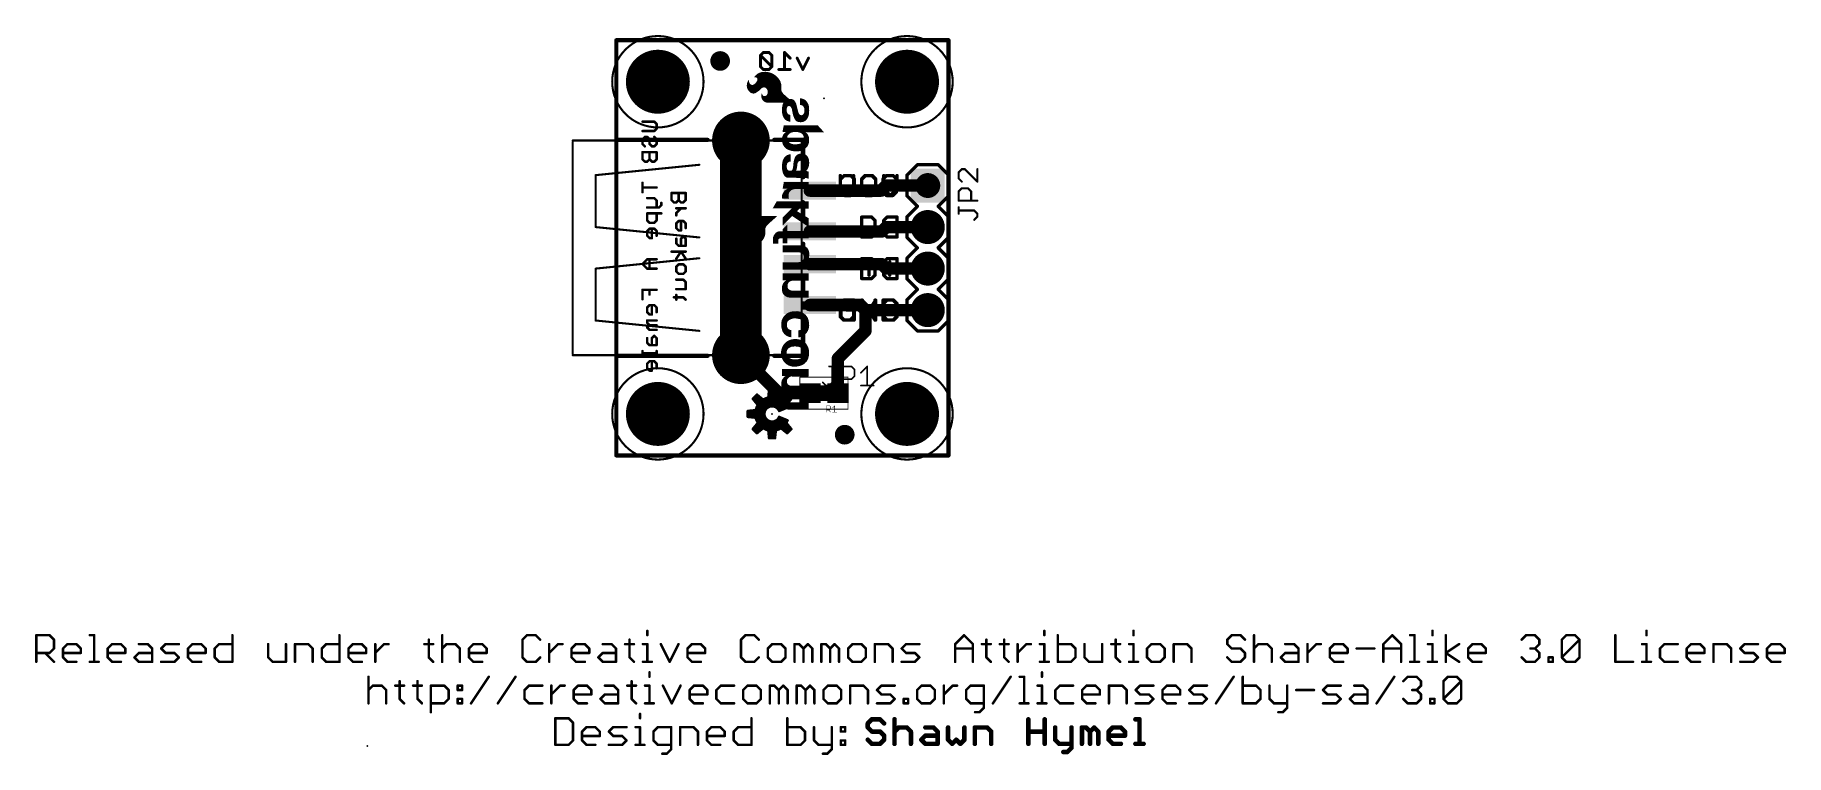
# Model space of a CAD drawing. Extents: x -36 to 72, y -18 to 26.
import ezdxf

# ---------------------------------------------------------------- set-up
doc = ezdxf.new("R2010")
doc.units = 0
for name, color, linetype in [('1', 12, 'CONTINUOUS'), ('16', 132, 'CONTINUOUS'), ('17', 110, 'CONTINUOUS'), ('20', 53, 'CONTINUOUS'), ('21', 41, 'CONTINUOUS'), ('22', 40, 'CONTINUOUS'), ('23', 53, 'CONTINUOUS'), ('24', 53, 'CONTINUOUS'), ('25', 253, 'CONTINUOUS'), ('27', 253, 'CONTINUOUS'), ('29', 253, 'CONTINUOUS'), ('30', 253, 'CONTINUOUS'), ('31', 253, 'CONTINUOUS'), ('39', 12, 'CONTINUOUS'), ('41', 12, 'CONTINUOUS'), ('42', 132, 'CONTINUOUS'), ('44', 253, 'CONTINUOUS'), ('51', 53, 'CONTINUOUS')]:
    doc.layers.add(name, color=color, linetype=linetype)

# ---------------------------------------------------------------- blocks, each defined once
blk = doc.blocks.new('PIE')
at = {"const_width": 0.5}
blk.add_lwpolyline([(0, -0.25, 1), (0, 0.25, 1), (0, -0.25)], format="xyb", dxfattribs=at)
blk = doc.blocks.new('RECT')
blk.add_solid([(-0.5, -0.5), (0.5, -0.5), (-0.5, 0.5), (0.5, 0.5)])
blk = doc.blocks.new('ROUNDP')
at = {"const_width": 0.5}
blk.add_lwpolyline([(0, -0.25, 1), (0, 0.25, 1), (0, -0.25)], format="xyb", dxfattribs=at)
blk = doc.blocks.new('SQUAREP')
blk.add_solid([(-0.5, -0.5), (0.5, -0.5), (-0.5, 0.5), (0.5, 0.5)])

msp = doc.modelspace()

# ---------------------------------------------------------------- linework, layer by layer
at = {"layer": '1'}
for points, const_width in [([(7.62, 19.2659), (7.62, 6.1341)], 2.54), ([(11.832, 16.2), (16.2, 16.2)], 0.762), ([(16.2, 16.2), (16.51, 16.51)], 0.762), ([(19.05, 16.51), (16.51, 16.51)], 0.762), ([(11.832, 13.7), (16.24, 13.7)], 0.762), ([(16.24, 13.7), (16.51, 13.97)], 0.762), ([(19.05, 13.97), (16.51, 13.97)], 0.762), ([(11.832, 11.7), (16.24, 11.7)], 0.762), ([(16.24, 11.7), (16.51, 11.43)], 0.762), ([(19.05, 11.43), (16.51, 11.43)], 0.762), ([(11.832, 9.2), (14.93, 9.2)], 0.762), ([(14.93, 9.2), (15.24, 8.89)], 0.762), ([(15.24, 8.89), (19.05, 8.89)], 0.762), ([(15.24, 7.62), (15.24, 8.89)], 0.762), ([(13.55, 5.93), (15.24, 7.62)], 0.762), ([(9.9441, 3.81), (7.62, 6.1341)], 0.762), ([(13.55, 3.81), (13.55, 5.93)], 0.762), ([(11.85, 3.81), (9.9441, 3.81)], 0.762)]:
    msp.add_lwpolyline(points, dxfattribs=dict(at, const_width=const_width))
for points, const_width in [([(8.255, 19.2659, 1), (6.985, 19.2659)], 1.27), ([(11.832, 16.3905, 1), (11.832, 16.0095)], 0.381), ([(16.0653, 16.3347, 1), (16.3347, 16.0653)], 0.381), ([(16.2, 16.0095, 1), (16.2, 16.3905)], 0.381), ([(16.51, 16.7005, 1), (16.51, 16.3195)], 0.381), ([(16.6447, 16.3753, 1), (16.3753, 16.6447)], 0.381), ([(19.05, 16.3195, 1), (19.05, 16.7005)], 0.381), ([(11.832, 13.8905, 1), (11.832, 13.5095)], 0.381), ([(16.1053, 13.8347, 1), (16.3747, 13.5653)], 0.381), ([(16.24, 13.5095, 1), (16.24, 13.8905)], 0.381), ([(16.51, 14.1605, 1), (16.51, 13.7795)], 0.381), ([(16.6447, 13.8353, 1), (16.3753, 14.1047)], 0.381), ([(19.05, 13.7795, 1), (19.05, 14.1605)], 0.381), ([(11.832, 11.8905, 1), (11.832, 11.5095)], 0.381), ([(16.3747, 11.8347, 1), (16.1053, 11.5653)], 0.381), ([(16.24, 11.5095, 1), (16.24, 11.8905)], 0.381), ([(16.51, 11.6205, 1), (16.51, 11.2395)], 0.381), ([(19.05, 11.2395, 1), (19.05, 11.6205)], 0.381), ([(16.3753, 11.2953, 1), (16.6447, 11.5647)], 0.381), ([(11.832, 9.3905, 1), (11.832, 9.0095)], 0.381), ([(15.0647, 9.3347, 1), (14.7953, 9.0653)], 0.381), ([(14.93, 9.0095, 1), (14.93, 9.3905)], 0.381), ([(15.24, 9.0805, 1), (15.24, 8.6995)], 0.381), ([(15.4305, 8.89, 1), (15.0495, 8.89)], 0.381), ([(15.1053, 8.7553, 1), (15.3747, 9.0247)], 0.381), ([(19.05, 8.6995, 1), (19.05, 9.0805)], 0.381), ([(15.0495, 7.62, 1), (15.4305, 7.62)], 0.381), ([(15.3747, 7.4853, 1), (15.1053, 7.7547)], 0.381), ([(6.985, 6.1341, 1), (8.255, 6.1341)], 1.27), ([(7.7547, 6.2688, 1), (7.4853, 5.9994)], 0.381), ([(13.7405, 5.93, 1), (13.3595, 5.93)], 0.381), ([(13.4153, 6.0647, 1), (13.6847, 5.7953)], 0.381), ([(9.9441, 4.0005, 1), (9.9441, 3.6195)], 0.381), ([(9.8094, 3.6753, 1), (10.0788, 3.9447)], 0.381), ([(11.85, 3.6195, 1), (11.85, 4.0005)], 0.381), ([(13.3595, 3.81, 1), (13.7405, 3.81)], 0.381)]:
    msp.add_lwpolyline(points, format="xyb", dxfattribs=dict(at, const_width=const_width))
at = {"layer": '16', "const_width": 0.1778}
for points in [[(8.9886, 24.6516), (8.8149, 24.4779)], [(9.3361, 24.6516), (8.9886, 24.6516)], [(9.5098, 24.4779), (9.3361, 24.6516)], [(10.6324, 24.3042), (10.285, 24.6516)], [(10.285, 24.6516), (10.285, 23.6093)], [(8.8149, 24.4779), (8.8149, 23.783)], [(9.5098, 23.783), (8.8149, 24.4779)], [(8.8149, 23.783), (8.9886, 23.6093)], [(8.9886, 23.6093), (9.3361, 23.6093)], [(9.3361, 23.6093), (9.5098, 23.783)], [(9.5098, 23.783), (9.5098, 24.4779)], [(10.6324, 23.6093), (9.9376, 23.6093)], [(11.4076, 23.6093), (11.0602, 24.3042)], [(11.755, 24.3042), (11.4076, 23.6093)]]:
    msp.add_lwpolyline(points, dxfattribs=at)
at = {"layer": '16', "const_width": 0.0889}
for points in [[(8.9886, 24.696, 1), (8.9886, 24.6071)], [(9.0201, 24.6202, 1), (8.9572, 24.683)], [(9.3675, 24.683, 1), (9.3046, 24.6202)], [(9.3361, 24.6071, 1), (9.3361, 24.696)], [(10.3164, 24.683, 1), (10.2536, 24.6202)], [(10.3294, 24.6516, 1), (10.2405, 24.6516)], [(8.8594, 24.4779, 1), (8.7705, 24.4779)], [(8.8464, 24.5093, 1), (8.7835, 24.4464)], [(8.7835, 24.5093, 1), (8.8464, 24.4464)], [(8.7705, 23.783, 1), (8.8594, 23.783)], [(8.8464, 23.8144, 1), (8.7835, 23.7516)], [(8.9886, 23.6538, 1), (8.9886, 23.5648)], [(8.9572, 23.5779, 1), (9.0201, 23.6407)], [(9.3046, 23.6407, 1), (9.3675, 23.5779)], [(9.3361, 23.5648, 1), (9.3361, 23.6538)], [(9.5542, 24.4779, 1), (9.4653, 24.4779)], [(9.4653, 23.783, 1), (9.5542, 23.783)], [(9.4784, 24.4464, 1), (9.5412, 24.5093)], [(9.5412, 23.7516, 1), (9.4784, 23.8144)], [(9.4784, 23.7516, 1), (9.5412, 23.8144)], [(9.9376, 23.6538, 1), (9.9376, 23.5648)], [(10.2405, 23.6093, 1), (10.3294, 23.6093)], [(10.601, 24.2727, 1), (10.6638, 24.3356)], [(10.6324, 23.5648, 1), (10.6324, 23.6538)], [(11.0999, 24.324, 1), (11.0204, 24.2843)], [(11.3678, 23.6292, 1), (11.4474, 23.5894)], [(11.3678, 23.5894, 1), (11.4474, 23.6292)], [(11.7948, 24.2843, 1), (11.7153, 24.324)]]:
    msp.add_lwpolyline(points, format="xyb", dxfattribs=at)
at = {"layer": '20', "const_width": 0.254}
for points in [[(0, 0), (0, 25.4)], [(0, 25.4), (20.32, 25.4)], [(20.32, 25.4), (20.32, 0)], [(20.32, 0), (0, 0)]]:
    msp.add_lwpolyline(points, dxfattribs=at)
at = {"layer": '20', "const_width": 0.127}
for points in [[(0.0635, 25.4, 1), (-0.0635, 25.4)], [(0, 25.4635, 1), (0, 25.3365)], [(20.3835, 25.4, 1), (20.2565, 25.4)], [(20.32, 25.3365, 1), (20.32, 25.4635)], [(0, 0.0635, 1), (0, -0.0635)], [(-0.0635, 0, 1), (0.0635, 0)], [(20.2565, 0, 1), (20.3835, 0)], [(20.32, -0.0635, 1), (20.32, 0.0635)]]:
    msp.add_lwpolyline(points, format="xyb", dxfattribs=at)
at = {"layer": '20'}
for centre in [(2.54, 22.86), (17.78, 22.86), (2.54, 2.54), (17.78, 2.54)]:
    msp.add_circle(centre, 1.651, dxfattribs=at)
at = {"layer": '21'}
for points, const_width in [([(7.9994, 22.7139), (7.9908, 22.6238)], 0.0254), ([(7.9908, 22.6238), (7.9974, 22.5369)], 0.0254), ([(7.9915, 22.6314), (10.0783, 22.6314)], 0.0254), ([(7.9922, 22.606), (10.0806, 22.606)], 0.0254), ([(7.9939, 22.6568), (8.279, 22.6568)], 0.0254), ([(7.9941, 22.5806), (10.0829, 22.5806)], 0.0254), ([(7.996, 22.5552), (10.0838, 22.5552)], 0.0254), ([(7.9963, 22.6822), (8.2183, 22.6822)], 0.0254), ([(7.9974, 22.5369), (8.0206, 22.4529)], 0.0254), ([(7.9988, 22.7076), (8.1834, 22.7076)], 0.0254), ([(8.0213, 22.8016), (7.9994, 22.7139)], 0.0254), ([(7.9994, 22.5298), (10.0838, 22.5298)], 0.0254), ([(8.0041, 22.733), (8.1597, 22.733)], 0.0254), ([(8.0064, 22.5044), (8.9333, 22.5044)], 0.0254), ([(8.0105, 22.7584), (8.1431, 22.7584)], 0.0254), ([(8.0168, 22.7838), (8.1296, 22.7838)], 0.0254), ([(8.0315, 22.8245), (8.0213, 22.8016)], 0.0254), ([(8.0247, 22.8092), (8.1205, 22.8092)], 0.0254), ([(8.0467, 22.8601), (8.0315, 22.8245)], 0.0254), ([(8.0358, 22.8346), (8.1133, 22.8346)], 0.0254), ([(8.0688, 22.9105), (8.0467, 22.8601)], 0.0254), ([(8.0467, 22.86), (8.1091, 22.86)], 0.0254), ([(8.0578, 22.8854), (8.1062, 22.8854)], 0.0254), ([(8.1026, 22.954), (8.0688, 22.9105)], 0.0254), ([(8.069, 22.9108), (8.1051, 22.9108)], 0.0254), ([(8.0888, 22.9362), (8.1051, 22.9362)], 0.0254), ([(8.1051, 22.9565), (8.1026, 22.954)], 0.0254), ([(8.1051, 22.8956), (8.1051, 22.9566)], 0.0254), ([(8.1051, 22.9566), (8.1051, 22.9565)], 0.0254), ([(8.111, 22.8427), (8.1051, 22.8956)], 0.0254), ([(8.1255, 22.7915), (8.111, 22.8427)], 0.0254), ([(8.1525, 22.7407), (8.1255, 22.7915)], 0.0254), ([(8.1917, 22.6987), (8.1525, 22.7407)], 0.0254), ([(8.2406, 22.6684), (8.1917, 22.6987)], 0.0254), ([(8.2956, 22.6518), (8.2406, 22.6684)], 0.0254), ([(8.329, 22.6504), (8.2956, 22.6518)], 0.0254), ([(8.3617, 22.6569), (8.329, 22.6504)], 0.0254), ([(8.3612, 22.6568), (10.076, 22.6568)], 0.0254), ([(8.4132, 22.6784), (8.3617, 22.6569)], 0.0254), ([(8.4607, 22.7077), (8.4132, 22.6784)], 0.0254), ([(8.4194, 22.6822), (10.0736, 22.6822)], 0.0254), ([(8.5401, 23.2521), (8.448, 23.1395)], 0.0254), ([(8.448, 23.1395), (8.5369, 23.1395)], 0.0254), ([(8.4605, 22.7076), (10.0712, 22.7076)], 0.0254), ([(8.5031, 22.744), (8.4607, 22.7077)], 0.0254), ([(8.4687, 23.1648), (9.8106, 23.1648)], 0.0254), ([(8.4895, 23.1902), (9.7836, 23.1902)], 0.0254), ([(8.4902, 22.733), (10.0641, 22.733)], 0.0254), ([(8.5395, 22.7864), (8.5031, 22.744)], 0.0254), ([(8.5103, 23.2156), (9.7518, 23.2156)], 0.0254), ([(8.5154, 22.7584), (10.057, 22.7584)], 0.0254), ([(8.531, 23.241), (9.72, 23.241)], 0.0254), ([(8.5369, 23.1395), (8.5514, 23.1375)], 0.0254), ([(8.5373, 22.7838), (10.0499, 22.7838)], 0.0254), ([(8.5376, 23.1394), (9.8345, 23.1394)], 0.0254), ([(8.6055, 22.8778), (8.5395, 22.7864)], 0.0254), ([(8.6538, 23.3427), (8.5401, 23.2521)], 0.0254), ([(8.5514, 23.1375), (8.5649, 23.1318)], 0.0254), ([(8.556, 22.8092), (10.0428, 22.8092)], 0.0254), ([(8.5581, 23.2664), (9.6883, 23.2664)], 0.0254), ([(8.5649, 23.1318), (8.6016, 23.1022)], 0.0254), ([(8.5743, 22.8346), (10.0357, 22.8346)], 0.0254), ([(8.5869, 23.114), (9.8584, 23.114)], 0.0254), ([(8.5899, 23.2918), (9.6445, 23.2918)], 0.0254), ([(8.5926, 22.86), (10.0242, 22.86)], 0.0254), ([(8.6016, 23.1022), (8.6284, 23.0633)], 0.0254), ([(8.6317, 22.9291), (8.6055, 22.8778)], 0.0254), ([(8.6094, 22.8854), (10.0118, 22.8854)], 0.0254), ([(8.611, 23.0886), (9.8824, 23.0886)], 0.0254), ([(8.6218, 23.3172), (9.5994, 23.3172)], 0.0254), ([(8.6224, 22.9108), (9.9994, 22.9108)], 0.0254), ([(8.6284, 23.0633), (8.636, 23.0429)], 0.0254), ([(8.6284, 23.0632), (9.9029, 23.0632)], 0.0254), ([(8.6421, 22.9857), (8.6317, 22.9291)], 0.0254), ([(8.633, 22.9362), (9.987, 22.9362)], 0.0254), ([(8.636, 23.0429), (8.6421, 22.9857)], 0.0254), ([(8.6365, 23.0378), (9.9209, 23.0378)], 0.0254), ([(8.6377, 22.9616), (9.9747, 22.9616)], 0.0254), ([(8.6393, 23.0124), (9.9388, 23.0124)], 0.0254), ([(8.642, 22.987), (9.9567, 22.987)], 0.0254), ([(8.6537, 23.3426), (9.5543, 23.3426)], 0.0254), ([(8.7472, 23.3928), (8.6538, 23.3427)], 0.0254), ([(8.7009, 23.368), (9.5044, 23.368)], 0.0254), ([(8.847, 23.4286), (8.7472, 23.3928)], 0.0254), ([(8.7488, 23.3934), (9.4306, 23.3934)], 0.0254), ([(8.8196, 23.4188), (9.3568, 23.4188)], 0.0254), ([(8.951, 23.4493), (8.847, 23.4286)], 0.0254), ([(8.857, 22.4511), (8.9019, 22.4894)], 0.0254), ([(8.9019, 22.4894), (8.9553, 22.5149)], 0.0254), ([(8.9253, 23.4442), (9.2174, 23.4442)], 0.0254), ([(9.1438, 23.4553), (8.951, 23.4493)], 0.0254), ([(8.9553, 22.5149), (9.0133, 22.5256)], 0.0254), ([(9.0133, 22.5256), (9.0722, 22.521)], 0.0254), ([(9.0722, 22.521), (9.1279, 22.5014)], 0.0254), ([(9.1194, 22.5044), (10.0838, 22.5044)], 0.0254), ([(9.1279, 22.5014), (9.1766, 22.468)], 0.0254), ([(9.3345, 23.4265), (9.1438, 23.4553)], 0.0254), ([(9.5169, 23.3637), (9.3345, 23.4265)], 0.0254), ([(9.685, 23.269), (9.5169, 23.3637)], 0.0254), ([(9.7957, 23.1806), (9.685, 23.269)], 0.0254), ([(9.8929, 23.0774), (9.7957, 23.1806)], 0.0254), ([(9.9746, 22.9617), (9.8929, 23.0774)], 0.0254), ([(10.0346, 22.8387), (9.9746, 22.9617)], 0.0254), ([(10.0714, 22.7068), (10.0346, 22.8387)], 0.0254), ([(10.0838, 22.5705), (10.0714, 22.7068)], 0.0254), ([(10.0838, 22.3419), (10.0838, 22.5705)], 0.0254), ([(8.0134, 22.479), (8.8897, 22.479)], 0.0254), ([(8.0204, 22.4536), (8.8599, 22.4536)], 0.0254), ([(8.0206, 22.4529), (8.0594, 22.3749)], 0.0254), ([(8.0329, 22.4282), (8.8327, 22.4282)], 0.0254), ([(8.0455, 22.4028), (8.8057, 22.4028)], 0.0254), ([(8.0582, 22.3774), (8.7788, 22.3774)], 0.0254), ([(8.0594, 22.3749), (8.1154, 22.2972)], 0.0254), ([(8.0759, 22.352), (8.7518, 22.352)], 0.0254), ([(8.0942, 22.3266), (8.7249, 22.3266)], 0.0254), ([(8.1125, 22.3012), (8.6961, 22.3012)], 0.0254), ([(8.1154, 22.2972), (8.1813, 22.2276)], 0.0254), ([(8.1357, 22.2758), (8.6584, 22.2758)], 0.0254), ([(8.1597, 22.2504), (8.6208, 22.2504)], 0.0254), ([(8.1813, 22.2276), (8.2417, 22.1845)], 0.0254), ([(8.1849, 22.225), (8.5831, 22.225)], 0.0254), ([(8.2205, 22.1996), (8.5455, 22.1996)], 0.0254), ([(8.2417, 22.1845), (8.3109, 22.1577)], 0.0254), ([(8.2682, 22.1742), (8.4953, 22.1742)], 0.0254), ([(8.3109, 22.1577), (8.3846, 22.1491)], 0.0254), ([(8.3846, 22.1491), (8.4581, 22.159)], 0.0254), ([(8.4581, 22.159), (8.5268, 22.187)], 0.0254), ([(8.5268, 22.187), (8.7026, 22.3056)], 0.0254), ([(8.7026, 22.3056), (8.857, 22.4511)], 0.0254), ([(8.89, 22.0879), (8.8826, 21.9939)], 0.0254), ([(8.8826, 21.9939), (8.89, 21.8999)], 0.0254), ([(8.8828, 21.9964), (8.9737, 21.9964)], 0.0254), ([(8.8844, 21.971), (9.0337, 21.971)], 0.0254), ([(8.8848, 22.0218), (8.954, 22.0218)], 0.0254), ([(8.8864, 21.9456), (10.3925, 21.9456)], 0.0254), ([(8.8868, 22.0472), (8.9355, 22.0472)], 0.0254), ([(8.8884, 21.9202), (10.421, 21.9202)], 0.0254), ([(8.8888, 22.0726), (8.9171, 22.0726)], 0.0254), ([(8.8976, 22.1362), (8.89, 22.0879)], 0.0254), ([(8.89, 21.8999), (8.9084, 21.83)], 0.0254), ([(8.8913, 21.8948), (10.4496, 21.8948)], 0.0254), ([(8.8916, 22.098), (8.901, 22.098)], 0.0254), ([(8.8956, 22.1234), (8.8964, 22.1234)], 0.0254), ([(8.8959, 22.1185), (8.8976, 22.1362)], 0.0254), ([(8.8994, 22.1011), (8.8959, 22.1185)], 0.0254), ([(8.898, 21.8694), (10.4782, 21.8694)], 0.0254), ([(8.9078, 22.0854), (8.8994, 22.1011)], 0.0254), ([(8.9047, 21.844), (10.5068, 21.844)], 0.0254), ([(8.9687, 22.0015), (8.9078, 22.0854)], 0.0254), ([(8.9084, 21.83), (8.9405, 21.7652)], 0.0254), ([(8.914, 21.8186), (10.5354, 21.8186)], 0.0254), ([(8.9266, 21.7932), (10.564, 21.7932)], 0.0254), ([(8.9392, 21.7678), (10.5925, 21.7678)], 0.0254), ([(8.9405, 21.7652), (8.9849, 21.7082)], 0.0254), ([(8.9582, 21.7424), (10.6211, 21.7424)], 0.0254), ([(8.9821, 21.9877), (8.9687, 22.0015)], 0.0254), ([(8.978, 21.717), (10.6497, 21.717)], 0.0254), ([(8.9992, 21.9787), (8.9821, 21.9877)], 0.0254), ([(8.9849, 21.7082), (9.0399, 21.6612)], 0.0254), ([(9.0437, 21.9688), (8.9992, 21.9787)], 0.0254), ([(9.0043, 21.6916), (10.6783, 21.6916)], 0.0254), ([(9.034, 21.6662), (10.7069, 21.6662)], 0.0254), ([(9.0399, 21.6612), (9.1131, 21.6211)], 0.0254), ([(9.0893, 21.9688), (9.0437, 21.9688)], 0.0254), ([(9.0771, 21.6408), (10.7355, 21.6408)], 0.0254), ([(9.1338, 21.9787), (9.0893, 21.9688)], 0.0254), ([(9.0993, 21.971), (10.3639, 21.971)], 0.0254), ([(9.1131, 21.6211), (9.193, 21.5971)], 0.0254), ([(9.132, 21.6154), (10.764, 21.6154)], 0.0254), ([(9.1773, 22.0009), (9.1338, 21.9787)], 0.0254), ([(9.1606, 22.479), (10.0838, 22.479)], 0.0254), ([(9.1684, 21.9964), (10.3353, 21.9964)], 0.0254), ([(9.1766, 22.468), (9.2151, 22.4232)], 0.0254), ([(9.2126, 22.0346), (9.1773, 22.0009)], 0.0254), ([(9.189, 22.4536), (10.0838, 22.4536)], 0.0254), ([(9.193, 21.5971), (9.2761, 21.5901)], 0.0254), ([(9.1992, 22.0218), (10.3067, 22.0218)], 0.0254), ([(9.2108, 22.4282), (10.0838, 22.4282)], 0.0254), ([(9.2508, 22.098), (9.2126, 22.0346)], 0.0254), ([(9.2151, 22.4232), (9.2455, 22.3668)], 0.0254), ([(9.2202, 22.0472), (10.2781, 22.0472)], 0.0254), ([(9.2261, 22.4028), (10.0838, 22.4028)], 0.0254), ([(9.2355, 22.0726), (10.2495, 22.0726)], 0.0254), ([(9.2398, 22.3774), (10.0838, 22.3774)], 0.0254), ([(9.2455, 22.3668), (9.266, 22.3061)], 0.0254), ([(9.2505, 22.352), (10.0838, 22.352)], 0.0254), ([(9.2724, 22.1688), (9.2508, 22.098)], 0.0254), ([(9.2508, 22.098), (10.2252, 22.098)], 0.0254), ([(9.2586, 22.1234), (10.2019, 22.1234)], 0.0254), ([(9.2591, 22.3266), (10.0865, 22.3266)], 0.0254), ([(9.266, 22.3061), (9.2761, 22.2428)], 0.0254), ([(9.2663, 22.1488), (10.1787, 22.1488)], 0.0254), ([(9.2668, 22.3012), (10.0913, 22.3012)], 0.0254), ([(9.2708, 22.2758), (10.1004, 22.2758)], 0.0254), ([(9.2761, 22.2428), (9.2724, 22.1688)], 0.0254), ([(9.2727, 22.1742), (10.1585, 22.1742)], 0.0254), ([(9.274, 22.1996), (10.1434, 22.1996)], 0.0254), ([(9.2749, 22.2504), (10.1132, 22.2504)], 0.0254), ([(9.2752, 22.225), (10.1283, 22.225)], 0.0254), ([(9.2761, 21.5901), (10.7925, 21.5901)], 0.0254), ([(10.0906, 22.3029), (10.0838, 22.3419)], 0.0254), ([(10.1041, 22.2657), (10.0906, 22.3029)], 0.0254), ([(10.1643, 22.1645), (10.1041, 22.2657)], 0.0254), ([(10.2438, 22.0777), (10.1643, 22.1645)], 0.0254), ([(10.7925, 21.5901), (10.2438, 22.0777)], 0.0254), ([(0, 19.304), (5.588, 19.304)], 0.254), ([(9.652, 19.304), (11.43, 19.304)], 0.254), ([(11.43, 19.304), (11.43, 17.018)], 0.254), ([(13.6984, 17.1206), (13.6984, 16.3071)], 0.2032), ([(14.5119, 16.3071), (14.5119, 17.1206)], 0.2032), ([(15.2115, 17.1206), (15.0081, 16.9173)], 0.2032), ([(15.6183, 17.1206), (15.2115, 17.1206)], 0.2032), ([(15.8216, 16.9173), (15.6183, 17.1206)], 0.2032), ([(16.5212, 17.1206), (16.3179, 16.9173)], 0.2032), ([(16.928, 17.1206), (16.5212, 17.1206)], 0.2032), ([(17.1314, 16.9173), (16.928, 17.1206)], 0.2032), ([(18.415, 17.78), (17.78, 17.145)], 0.2032), ([(17.78, 15.875), (17.78, 17.145)], 0.2032), ([(19.685, 17.78), (18.415, 17.78)], 0.2032), ([(20.32, 17.145), (19.685, 17.78)], 0.2032), ([(20.32, 17.145), (20.32, 15.875)], 0.2032), ([(13.6984, 16.3071), (14.1052, 15.9004)], 0.2032), ([(14.1052, 15.9004), (14.5119, 16.3071)], 0.2032), ([(15.0081, 16.9173), (15.0081, 16.1038)], 0.2032), ([(15.0081, 16.1038), (15.2115, 15.9004)], 0.2032), ([(15.6183, 15.9004), (15.8216, 16.1038)], 0.2032), ([(16.3179, 16.9173), (16.3179, 16.1038)], 0.2032), ([(16.3179, 16.1038), (16.5212, 15.9004)], 0.2032), ([(16.928, 15.9004), (17.1314, 16.1038)], 0.2032), ([(11.43, 15.494), (11.43, 14.478)], 0.254), ([(15.2115, 15.9004), (15.6183, 15.9004)], 0.2032), ([(16.5212, 15.9004), (16.928, 15.9004)], 0.2032), ([(18.415, 15.24), (17.78, 15.875)], 0.2032), ([(17.78, 14.605), (18.415, 15.24)], 0.2032), ([(20.32, 15.875), (19.685, 15.24)], 0.2032), ([(19.685, 15.24), (20.32, 14.605)], 0.2032), ([(15.0081, 14.5806), (15.0081, 13.3604)], 0.2032), ([(15.6183, 14.5806), (15.0081, 14.5806)], 0.2032), ([(15.8216, 14.3773), (15.6183, 14.5806)], 0.2032), ([(15.8216, 13.5638), (15.8216, 14.3773)], 0.2032), ([(16.3179, 13.9705), (17.1314, 13.9705)], 0.2032), ([(17.78, 13.335), (17.78, 14.605)], 0.2032), ([(20.32, 14.605), (20.32, 13.335)], 0.2032), ([(11.43, 12.954), (11.43, 12.446)], 0.254), ([(15.0081, 13.3604), (15.6183, 13.3604)], 0.2032), ([(15.6183, 13.3604), (15.8216, 13.5638)], 0.2032), ([(18.415, 12.7), (17.78, 13.335)], 0.2032), ([(20.32, 13.335), (19.685, 12.7)], 0.2032), ([(15.0081, 12.0406), (15.0081, 10.8204)], 0.2032), ([(15.6183, 12.0406), (15.0081, 12.0406)], 0.2032), ([(15.8216, 11.8373), (15.6183, 12.0406)], 0.2032), ([(15.8216, 11.0238), (15.8216, 11.8373)], 0.2032), ([(16.7246, 11.8373), (16.7246, 11.0238)], 0.2032), ([(17.78, 12.065), (18.415, 12.7)], 0.2032), ([(17.78, 10.795), (17.78, 12.065)], 0.2032), ([(19.685, 12.7), (20.32, 12.065)], 0.2032), ([(20.32, 12.065), (20.32, 10.795)], 0.2032), ([(11.43, 10.922), (11.43, 9.906)], 0.254), ([(15.0081, 10.8204), (15.6183, 10.8204)], 0.2032), ([(15.6183, 10.8204), (15.8216, 11.0238)], 0.2032), ([(16.3179, 11.4305), (17.1314, 11.4305)], 0.2032), ([(18.415, 10.16), (17.78, 10.795)], 0.2032), ([(20.32, 10.795), (19.685, 10.16)], 0.2032), ([(18.415, 10.16), (17.78, 9.525)], 0.2032), ([(20.32, 9.525), (19.685, 10.16)], 0.2032), ([(13.9018, 9.5006), (13.6984, 9.2973)], 0.2032), ([(13.6984, 9.2973), (13.6984, 8.4838)], 0.2032), ([(13.6984, 8.4838), (13.9018, 8.2804)], 0.2032), ([(14.3085, 9.5006), (13.9018, 9.5006)], 0.2032), ([(14.5119, 8.8905), (14.1052, 8.8905)], 0.2032), ([(14.5119, 9.2973), (14.3085, 9.5006)], 0.2032), ([(14.3085, 8.2804), (14.5119, 8.4838)], 0.2032), ([(14.5119, 8.4838), (14.5119, 8.8905)], 0.2032), ([(15.0081, 8.2804), (15.0081, 9.5006)], 0.2032), ([(15.0081, 9.5006), (15.8216, 8.2804)], 0.2032), ([(15.8216, 8.2804), (15.8216, 9.5006)], 0.2032), ([(16.3179, 9.5006), (16.3179, 8.2804)], 0.2032), ([(16.928, 9.5006), (16.3179, 9.5006)], 0.2032), ([(17.1314, 9.2973), (16.928, 9.5006)], 0.2032), ([(16.928, 8.2804), (17.1314, 8.4838)], 0.2032), ([(17.1314, 8.4838), (17.1314, 9.2973)], 0.2032), ([(17.78, 8.255), (17.78, 9.525)], 0.2032), ([(20.32, 9.525), (20.32, 8.255)], 0.2032), ([(11.43, 8.382), (11.43, 6.096)], 0.254), ([(13.9018, 8.2804), (14.3085, 8.2804)], 0.2032), ([(16.3179, 8.2804), (16.928, 8.2804)], 0.2032), ([(18.415, 7.62), (17.78, 8.255)], 0.2032), ([(19.685, 7.62), (18.415, 7.62)], 0.2032), ([(20.32, 8.255), (19.685, 7.62)], 0.2032), ([(0, 6.096), (5.588, 6.096)], 0.254), ([(11.43, 6.096), (9.652, 6.096)], 0.254), ([(8.6015, 3.722), (8.343, 3.4635)], 0.15), ([(8.343, 3.4635), (8.6504, 3.0865)], 0.15), ([(8.354, 3.45), (8.9351, 3.45)], 0.15), ([(8.4763, 3.3), (10.5737, 3.3)], 0.15), ([(8.4795, 3.6), (8.7511, 3.6)], 0.15), ([(8.5986, 3.15), (10.4514, 3.15)], 0.15), ([(8.9785, 3.4146), (8.6015, 3.722)], 0.15), ([(9.1303, 3.4928), (8.9785, 3.4146)], 0.15), ([(9.0472, 3.45), (10.0028, 3.45)], 0.15), ([(9.293, 3.5449), (9.1303, 3.4928)], 0.15), ([(9.3422, 4.0288), (9.293, 3.5449)], 0.15), ([(9.2986, 3.6), (9.7514, 3.6)], 0.15), ([(9.3139, 3.75), (9.7361, 3.75)], 0.15), ([(9.3291, 3.9), (9.7209, 3.9)], 0.15), ([(9.7078, 4.0288), (9.3422, 4.0288)], 0.15), ([(9.757, 3.5449), (9.7078, 4.0288)], 0.15), ([(9.9197, 3.4928), (9.757, 3.5449)], 0.15), ([(10.0715, 3.4146), (9.9197, 3.4928)], 0.15), ([(10.4485, 3.722), (10.0715, 3.4146)], 0.15), ([(10.1149, 3.45), (10.696, 3.45)], 0.15), ([(10.2989, 3.6), (10.5705, 3.6)], 0.15), ([(10.3996, 3.0865), (10.707, 3.4635)], 0.15), ([(10.707, 3.4635), (10.4485, 3.722)], 0.15), ([(8.5201, 2.772), (8.0362, 2.7228)], 0.15), ([(8.0362, 2.7228), (8.0362, 2.3572)], 0.15), ([(8.0362, 2.7), (9.0846, 2.7)], 0.15), ([(8.0362, 2.55), (9.0596, 2.55)], 0.15), ([(8.0362, 2.4), (9.0806, 2.4)], 0.15), ([(8.0362, 2.3572), (8.5201, 2.308)], 0.15), ([(8.5722, 2.9347), (8.5201, 2.772)], 0.15), ([(8.5201, 2.308), (8.5722, 2.1453)], 0.15), ([(8.5387, 2.25), (9.16, 2.25)], 0.15), ([(8.5451, 2.85), (9.178, 2.85)], 0.15), ([(8.6504, 3.0865), (8.5722, 2.9347)], 0.15), ([(8.5722, 2.1453), (8.6504, 1.9935)], 0.15), ([(8.5955, 2.1), (9.3729, 2.1)], 0.15), ([(8.6058, 3), (9.4551, 3)], 0.15), ([(9.0592, 2.591), (9.0846, 2.7002)], 0.15), ([(9.0604, 2.4788), (9.0592, 2.591)], 0.15), ([(9.0882, 2.3701), (9.0604, 2.4788)], 0.15), ([(9.0846, 2.7002), (9.1354, 2.8003)], 0.15), ([(9.1411, 2.2711), (9.0882, 2.3701)], 0.15), ([(9.1354, 2.8003), (9.2084, 2.8855)], 0.15), ([(9.216, 2.1876), (9.1411, 2.2711)], 0.15), ([(9.2084, 2.8855), (9.2996, 2.9508)], 0.15), ([(9.3086, 2.1242), (9.216, 2.1876)], 0.15), ([(9.2996, 2.9508), (9.4037, 2.9927)], 0.15), ([(9.4136, 2.0847), (9.3086, 2.1242)], 0.15), ([(9.4037, 2.9927), (9.5148, 3.0085)], 0.15), ([(9.525, 2.0712), (9.4136, 2.0847)], 0.15), ([(9.5148, 3.0085), (9.6265, 2.9975)], 0.15), ([(9.6344, 2.0841), (9.525, 2.0712)], 0.15), ([(9.6016, 3), (10.4442, 3)], 0.15), ([(9.6265, 2.9975), (9.7323, 2.9603)], 0.15), ([(9.7378, 2.1223), (9.6344, 2.0841)], 0.15), ([(9.6774, 2.1), (10.4545, 2.1)], 0.15), ([(9.7323, 2.9603), (9.8263, 2.899)], 0.15), ([(9.8295, 2.1835), (9.7378, 2.1223)], 0.15), ([(9.8263, 2.899), (9.903, 2.8172)], 0.15), ([(9.9043, 2.2644), (9.8295, 2.1835)], 0.15), ([(9.8723, 2.85), (10.2733, 2.85)], 0.15), ([(9.8909, 2.25), (10.2251, 2.25)], 0.15), ([(9.903, 2.8172), (9.9581, 2.7194)], 0.15), ([(9.9581, 2.3606), (9.9043, 2.2644)], 0.15), ([(9.9581, 2.7194), (10.4778, 2.9347)], 0.15), ([(10.4778, 2.1453), (9.9581, 2.3606)], 0.15), ([(10.4778, 2.9347), (10.3996, 3.0865)], 0.15), ([(10.3996, 1.9935), (10.4778, 2.1453)], 0.15), ([(8.6504, 1.9935), (8.343, 1.6165)], 0.15), ([(8.343, 1.6165), (8.6015, 1.358)], 0.15), ([(8.3703, 1.65), (8.9596, 1.65)], 0.15), ([(8.4595, 1.5), (8.7757, 1.5)], 0.15), ([(8.4926, 1.8), (10.5574, 1.8)], 0.15), ([(8.6015, 1.358), (8.9785, 1.6654)], 0.15), ([(8.6149, 1.95), (10.4351, 1.95)], 0.15), ([(8.9785, 1.6654), (9.1303, 1.5872)], 0.15), ([(9.0084, 1.65), (10.0416, 1.65)], 0.15), ([(9.1303, 1.5872), (9.293, 1.5351)], 0.15), ([(9.293, 1.5351), (9.3422, 1.0512)], 0.15), ([(9.2966, 1.5), (9.7534, 1.5)], 0.15), ([(9.3118, 1.35), (9.7382, 1.35)], 0.15), ([(9.3271, 1.2), (9.7229, 1.2)], 0.15), ([(9.3422, 1.0512), (9.7078, 1.0512)], 0.15), ([(9.7078, 1.0512), (9.757, 1.5351)], 0.15), ([(9.757, 1.5351), (9.9197, 1.5872)], 0.15), ([(9.9197, 1.5872), (10.0715, 1.6654)], 0.15), ([(10.0715, 1.6654), (10.4485, 1.358)], 0.15), ([(10.0904, 1.65), (10.6797, 1.65)], 0.15), ([(10.2743, 1.5), (10.5905, 1.5)], 0.15), ([(10.707, 1.6165), (10.3996, 1.9935)], 0.15), ([(10.4485, 1.358), (10.707, 1.6165)], 0.15)]:
    msp.add_lwpolyline(points, dxfattribs=dict(at, const_width=const_width))
for points, const_width in [([(7.9971, 22.6243, 1), (7.9845, 22.6233)], 0.0127), ([(7.9845, 22.6244, 1), (7.9971, 22.6232)], 0.0127), ([(7.9915, 22.6378, 1), (7.9915, 22.6251)], 0.0127), ([(7.9922, 22.6124, 1), (7.9922, 22.5997)], 0.0127), ([(7.9939, 22.6632, 1), (7.9939, 22.6504)], 0.0127), ([(7.9941, 22.587, 1), (7.9941, 22.5742)], 0.0127), ([(7.996, 22.5616, 1), (7.996, 22.5489)], 0.0127), ([(7.9963, 22.6886, 1), (7.9963, 22.6759)], 0.0127), ([(8.0035, 22.5386, 1), (7.9913, 22.5352)], 0.0127), ([(7.9911, 22.5364, 1), (8.0038, 22.5374)], 0.0127), ([(7.9988, 22.714, 1), (7.9988, 22.7012)], 0.0127), ([(8.0057, 22.7132, 1), (7.993, 22.7145)], 0.0127), ([(7.9932, 22.7154, 1), (8.0055, 22.7123)], 0.0127), ([(7.9994, 22.5362, 1), (7.9994, 22.5235)], 0.0127), ([(8.0041, 22.7394, 1), (8.0041, 22.7266)], 0.0127), ([(8.0064, 22.5108, 1), (8.0064, 22.498)], 0.0127), ([(8.0105, 22.7648, 1), (8.0105, 22.7521)], 0.0127), ([(8.0168, 22.7902, 1), (8.0168, 22.7774)], 0.0127), ([(8.0155, 22.8042, 1), (8.0271, 22.799)], 0.0127), ([(8.0275, 22.8001, 1), (8.0151, 22.8031)], 0.0127), ([(8.0247, 22.8156, 1), (8.0247, 22.8028)], 0.0127), ([(8.0257, 22.827, 1), (8.0373, 22.822)], 0.0127), ([(8.0373, 22.8219, 1), (8.0257, 22.8271)], 0.0127), ([(8.0358, 22.841, 1), (8.0358, 22.8283)], 0.0127), ([(8.0467, 22.8664, 1), (8.0467, 22.8536)], 0.0127), ([(8.0409, 22.8626, 1), (8.0525, 22.8576)], 0.0127), ([(8.0525, 22.8576, 1), (8.0409, 22.8626)], 0.0127), ([(8.0578, 22.8918, 1), (8.0578, 22.879)], 0.0127), ([(8.0638, 22.9144, 1), (8.0738, 22.9066)], 0.0127), ([(8.069, 22.9172, 1), (8.069, 22.9045)], 0.0127), ([(8.0746, 22.908, 1), (8.063, 22.9131)], 0.0127), ([(8.0888, 22.9426, 1), (8.0888, 22.9298)], 0.0127), ([(8.0981, 22.9585, 1), (8.1071, 22.9495)], 0.0127), ([(8.1076, 22.9501, 1), (8.0976, 22.9579)], 0.0127), ([(8.1114, 22.8963, 1), (8.0988, 22.8949)], 0.0127), ([(8.1114, 22.9566, 1), (8.0988, 22.9566)], 0.0127), ([(8.1114, 22.9566, 1), (8.0988, 22.9566)], 0.0127), ([(8.0988, 22.9565, 1), (8.1114, 22.9565)], 0.0127), ([(8.0988, 22.8956, 1), (8.1114, 22.8956)], 0.0127), ([(8.1096, 22.952, 1), (8.1006, 22.961)], 0.0127), ([(8.1171, 22.8444, 1), (8.1049, 22.841)], 0.0127), ([(8.1047, 22.842, 1), (8.1173, 22.8434)], 0.0127), ([(8.1051, 22.9298, 1), (8.1051, 22.9426)], 0.0127), ([(8.1051, 22.9045, 1), (8.1051, 22.9172)], 0.0127), ([(8.1062, 22.879, 1), (8.1062, 22.8918)], 0.0127), ([(8.1091, 22.8536, 1), (8.1091, 22.8664)], 0.0127), ([(8.1133, 22.8283, 1), (8.1133, 22.841)], 0.0127), ([(8.1311, 22.7945, 1), (8.1199, 22.7885)], 0.0127), ([(8.1194, 22.7898, 1), (8.1316, 22.7932)], 0.0127), ([(8.1205, 22.8028, 1), (8.1205, 22.8156)], 0.0127), ([(8.1296, 22.7774, 1), (8.1296, 22.7902)], 0.0127), ([(8.1431, 22.7521, 1), (8.1431, 22.7648)], 0.0127), ([(8.1571, 22.7451, 1), (8.1478, 22.7364)], 0.0127), ([(8.1469, 22.7378, 1), (8.1581, 22.7437)], 0.0127), ([(8.1597, 22.7266, 1), (8.1597, 22.7394)], 0.0127), ([(8.1834, 22.7012, 1), (8.1834, 22.714)], 0.0127), ([(8.1951, 22.7041, 1), (8.1884, 22.6933)], 0.0127), ([(8.1871, 22.6944, 1), (8.1964, 22.7031)], 0.0127), ([(8.2183, 22.6759, 1), (8.2183, 22.6886)], 0.0127), ([(8.2424, 22.6745, 1), (8.2387, 22.6623)], 0.0127), ([(8.2372, 22.663, 1), (8.2439, 22.6738)], 0.0127), ([(8.279, 22.6504, 1), (8.279, 22.6632)], 0.0127), ([(8.2959, 22.6581, 1), (8.2953, 22.6455)], 0.0127), ([(8.2938, 22.6457, 1), (8.2974, 22.6579)], 0.0127), ([(8.3277, 22.6566, 1), (8.3302, 22.6442)], 0.0127), ([(8.3287, 22.644, 1), (8.3292, 22.6567)], 0.0127), ([(8.3612, 22.6632, 1), (8.3612, 22.6504)], 0.0127), ([(8.3593, 22.6628, 1), (8.3641, 22.651)], 0.0127), ([(8.3629, 22.6507, 1), (8.3605, 22.6631)], 0.0127), ([(8.4099, 22.6838, 1), (8.4165, 22.673)], 0.0127), ([(8.4157, 22.6725, 1), (8.4108, 22.6842)], 0.0127), ([(8.4194, 22.6886, 1), (8.4194, 22.6759)], 0.0127), ([(8.448, 23.1459, 1), (8.448, 23.1332)], 0.0127), ([(8.4431, 23.1435, 1), (8.4529, 23.1355)], 0.0127), ([(8.4605, 22.714, 1), (8.4605, 22.7012)], 0.0127), ([(8.4566, 22.7125, 1), (8.4648, 22.7029)], 0.0127), ([(8.464, 22.7023, 1), (8.4574, 22.7131)], 0.0127), ([(8.4687, 23.1712, 1), (8.4687, 23.1584)], 0.0127), ([(8.4895, 23.1966, 1), (8.4895, 23.1838)], 0.0127), ([(8.4902, 22.7394, 1), (8.4902, 22.7266)], 0.0127), ([(8.4983, 22.7482, 1), (8.5079, 22.7399)], 0.0127), ([(8.5072, 22.7392, 1), (8.499, 22.7489)], 0.0127), ([(8.5103, 23.222, 1), (8.5103, 23.2093)], 0.0127), ([(8.5154, 22.7648, 1), (8.5154, 22.7521)], 0.0127), ([(8.531, 23.2474, 1), (8.531, 23.2346)], 0.0127), ([(8.5378, 23.1458, 1), (8.536, 23.1332)], 0.0127), ([(8.5373, 22.7902, 1), (8.5373, 22.7774)], 0.0127), ([(8.5376, 23.1458, 1), (8.5376, 23.1331)], 0.0127), ([(8.5344, 22.7901, 1), (8.5446, 22.7827)], 0.0127), ([(8.5361, 23.257, 1), (8.544, 23.2471)], 0.0127), ([(8.5443, 22.7823, 1), (8.5347, 22.7905)], 0.0127), ([(8.545, 23.248, 1), (8.5352, 23.2561)], 0.0127), ([(8.5369, 23.1332, 1), (8.5369, 23.1459)], 0.0127), ([(8.5539, 23.1434, 1), (8.5489, 23.1317)], 0.0127), ([(8.556, 22.8156, 1), (8.556, 22.8028)], 0.0127), ([(8.5506, 23.1312, 1), (8.5523, 23.1438)], 0.0127), ([(8.5581, 23.2728, 1), (8.5581, 23.26)], 0.0127), ([(8.5689, 23.1367, 1), (8.5609, 23.1269)], 0.0127), ([(8.5624, 23.126, 1), (8.5674, 23.1376)], 0.0127), ([(8.5743, 22.841, 1), (8.5743, 22.8283)], 0.0127), ([(8.5869, 23.1204, 1), (8.5869, 23.1076)], 0.0127), ([(8.5899, 23.2982, 1), (8.5899, 23.2855)], 0.0127), ([(8.5926, 22.8664, 1), (8.5926, 22.8536)], 0.0127), ([(8.6069, 23.1058, 1), (8.5964, 23.0986)], 0.0127), ([(8.5976, 23.0972, 1), (8.6056, 23.1071)], 0.0127), ([(8.5998, 22.8807, 1), (8.6112, 22.8749)], 0.0127), ([(8.6106, 22.8741, 1), (8.6004, 22.8815)], 0.0127), ([(8.6094, 22.8918, 1), (8.6094, 22.879)], 0.0127), ([(8.611, 23.095, 1), (8.611, 23.0822)], 0.0127), ([(8.6218, 23.3236, 1), (8.6218, 23.3108)], 0.0127), ([(8.6224, 22.9172, 1), (8.6224, 22.9045)], 0.0127), ([(8.6344, 23.0655, 1), (8.6224, 23.0611)], 0.0127), ([(8.6284, 23.0696, 1), (8.6284, 23.0569)], 0.0127), ([(8.6232, 23.0597, 1), (8.6336, 23.0669)], 0.0127), ([(8.6254, 22.9302, 1), (8.6379, 22.9279)], 0.0127), ([(8.6373, 22.9262, 1), (8.626, 22.932)], 0.0127), ([(8.633, 22.9426, 1), (8.633, 22.9298)], 0.0127), ([(8.6423, 23.0436, 1), (8.6297, 23.0422)], 0.0127), ([(8.63, 23.0407, 1), (8.642, 23.0451)], 0.0127), ([(8.6365, 23.0442, 1), (8.6365, 23.0314)], 0.0127), ([(8.6377, 22.968, 1), (8.6377, 22.9552)], 0.0127), ([(8.6393, 23.0188, 1), (8.6393, 23.006)], 0.0127), ([(8.642, 22.9934, 1), (8.642, 22.9807)], 0.0127), ([(8.6358, 22.985, 1), (8.6485, 22.9863)], 0.0127), ([(8.6484, 22.9845, 1), (8.6359, 22.9868)], 0.0127), ([(8.6537, 23.349, 1), (8.6537, 23.3362)], 0.0127), ([(8.6508, 23.3483, 1), (8.6568, 23.3371)], 0.0127), ([(8.6578, 23.3377, 1), (8.6498, 23.3477)], 0.0127), ([(8.7009, 23.3744, 1), (8.7009, 23.3617)], 0.0127), ([(8.7451, 23.3988, 1), (8.7494, 23.3869)], 0.0127), ([(8.7488, 23.3998, 1), (8.7488, 23.387)], 0.0127), ([(8.7502, 23.3872, 1), (8.7442, 23.3984)], 0.0127), ([(8.8196, 23.4252, 1), (8.8196, 23.4124)], 0.0127), ([(8.8458, 23.4349, 1), (8.8483, 23.4224)], 0.0127), ([(8.8492, 23.4227, 1), (8.8449, 23.4346)], 0.0127), ([(8.8992, 22.4952, 1), (8.9047, 22.4837)], 0.0127), ([(8.9061, 22.4846, 1), (8.8978, 22.4943)], 0.0127), ([(8.9253, 23.4506, 1), (8.9253, 23.4379)], 0.0127), ([(8.9333, 22.498, 1), (8.9333, 22.5108)], 0.0127), ([(8.9508, 23.4556, 1), (8.9512, 23.443)], 0.0127), ([(8.9541, 22.5211, 1), (8.9564, 22.5086)], 0.0127), ([(8.9522, 23.4431, 1), (8.9498, 23.4555)], 0.0127), ([(8.958, 22.5091, 1), (8.9525, 22.5206)], 0.0127), ([(9.0138, 22.532, 1), (9.0128, 22.5193)], 0.0127), ([(9.0145, 22.5194, 1), (9.0122, 22.5319)], 0.0127), ([(9.0743, 22.527, 1), (9.0701, 22.5151)], 0.0127), ([(9.0717, 22.5147, 1), (9.0727, 22.5274)], 0.0127), ([(9.1194, 22.5108, 1), (9.1194, 22.498)], 0.0127), ([(9.1315, 22.5066, 1), (9.1243, 22.4962)], 0.0127), ([(9.1258, 22.4954, 1), (9.13, 22.5074)], 0.0127), ([(9.1448, 23.4616, 1), (9.1429, 23.4491)], 0.0127), ([(9.144, 23.449, 1), (9.1436, 23.4617)], 0.0127), ([(9.2174, 23.4379, 1), (9.2174, 23.4506)], 0.0127), ([(9.3366, 23.4325, 1), (9.3325, 23.4205)], 0.0127), ([(9.3336, 23.4202, 1), (9.3355, 23.4328)], 0.0127), ([(9.3568, 23.4124, 1), (9.3568, 23.4252)], 0.0127), ([(9.4306, 23.387, 1), (9.4306, 23.3998)], 0.0127), ([(9.5044, 23.3617, 1), (9.5044, 23.3744)], 0.0127), ([(9.52, 23.3692, 1), (9.5138, 23.3581)], 0.0127), ([(9.5149, 23.3577, 1), (9.519, 23.3697)], 0.0127), ([(9.5543, 23.3362, 1), (9.5543, 23.349)], 0.0127), ([(9.5994, 23.3108, 1), (9.5994, 23.3236)], 0.0127), ([(9.6445, 23.2855, 1), (9.6445, 23.2982)], 0.0127), ([(9.689, 23.274, 1), (9.681, 23.264)], 0.0127), ([(9.6819, 23.2635, 1), (9.6881, 23.2745)], 0.0127), ([(9.6883, 23.26, 1), (9.6883, 23.2728)], 0.0127), ([(9.72, 23.2346, 1), (9.72, 23.2474)], 0.0127), ([(9.7518, 23.2093, 1), (9.7518, 23.222)], 0.0127), ([(9.7836, 23.1838, 1), (9.7836, 23.1966)], 0.0127), ([(9.8003, 23.1849, 1), (9.7911, 23.1762)], 0.0127), ([(9.7917, 23.1756, 1), (9.7997, 23.1855)], 0.0127), ([(9.8106, 23.1584, 1), (9.8106, 23.1712)], 0.0127), ([(9.8345, 23.1331, 1), (9.8345, 23.1458)], 0.0127), ([(9.8584, 23.1076, 1), (9.8584, 23.1204)], 0.0127), ([(9.8824, 23.0822, 1), (9.8824, 23.095)], 0.0127), ([(9.8981, 23.0811, 1), (9.8877, 23.0738)], 0.0127), ([(9.8883, 23.0731, 1), (9.8975, 23.0818)], 0.0127), ([(9.9029, 23.0569, 1), (9.9029, 23.0696)], 0.0127), ([(9.9209, 23.0314, 1), (9.9209, 23.0442)], 0.0127), ([(9.9388, 23.006, 1), (9.9388, 23.0188)], 0.0127), ([(9.9567, 22.9807, 1), (9.9567, 22.9934)], 0.0127), ([(9.9803, 22.9645, 1), (9.9689, 22.9589)], 0.0127), ([(9.9694, 22.958, 1), (9.9798, 22.9654)], 0.0127), ([(9.9747, 22.9552, 1), (9.9747, 22.968)], 0.0127), ([(9.987, 22.9298, 1), (9.987, 22.9426)], 0.0127), ([(9.9994, 22.9045, 1), (9.9994, 22.9172)], 0.0127), ([(10.0118, 22.879, 1), (10.0118, 22.8918)], 0.0127), ([(10.0242, 22.8536, 1), (10.0242, 22.8664)], 0.0127), ([(10.0407, 22.8404, 1), (10.0285, 22.837)], 0.0127), ([(10.0289, 22.8359, 1), (10.0403, 22.8414)], 0.0127), ([(10.0357, 22.8283, 1), (10.0357, 22.841)], 0.0127), ([(10.0428, 22.8028, 1), (10.0428, 22.8156)], 0.0127), ([(10.0499, 22.7774, 1), (10.0499, 22.7902)], 0.0127), ([(10.057, 22.7521, 1), (10.057, 22.7648)], 0.0127), ([(10.0641, 22.7266, 1), (10.0641, 22.7394)], 0.0127), ([(10.0777, 22.7074, 1), (10.0651, 22.7062)], 0.0127), ([(10.0653, 22.7051, 1), (10.0775, 22.7085)], 0.0127), ([(10.0712, 22.7012, 1), (10.0712, 22.714)], 0.0127), ([(10.0736, 22.6759, 1), (10.0736, 22.6886)], 0.0127), ([(10.076, 22.6504, 1), (10.076, 22.6632)], 0.0127), ([(10.0901, 22.5705, 1), (10.0775, 22.5705)], 0.0127), ([(10.0775, 22.5699, 1), (10.0901, 22.5711)], 0.0127), ([(10.0783, 22.6251, 1), (10.0783, 22.6378)], 0.0127), ([(10.0806, 22.5997, 1), (10.0806, 22.6124)], 0.0127), ([(10.0829, 22.5742, 1), (10.0829, 22.587)], 0.0127), ([(10.0838, 22.5489, 1), (10.0838, 22.5616)], 0.0127), ([(10.0838, 22.5235, 1), (10.0838, 22.5362)], 0.0127), ([(10.0838, 22.498, 1), (10.0838, 22.5108)], 0.0127), ([(8.0134, 22.4854, 1), (8.0134, 22.4727)], 0.0127), ([(8.0204, 22.46, 1), (8.0204, 22.4473)], 0.0127), ([(8.0263, 22.4557, 1), (8.0149, 22.4501)], 0.0127), ([(8.0145, 22.4512, 1), (8.0267, 22.4546)], 0.0127), ([(8.0329, 22.4346, 1), (8.0329, 22.4218)], 0.0127), ([(8.0455, 22.4092, 1), (8.0455, 22.3965)], 0.0127), ([(8.0582, 22.3838, 1), (8.0582, 22.3711)], 0.0127), ([(8.0646, 22.3786, 1), (8.0542, 22.3712)], 0.0127), ([(8.0537, 22.3721, 1), (8.0651, 22.3777)], 0.0127), ([(8.0759, 22.3584, 1), (8.0759, 22.3456)], 0.0127), ([(8.0942, 22.333, 1), (8.0942, 22.3203)], 0.0127), ([(8.1125, 22.3076, 1), (8.1125, 22.2949)], 0.0127), ([(8.1201, 22.3016, 1), (8.1108, 22.2928)], 0.0127), ([(8.1103, 22.2935, 1), (8.1206, 22.3009)], 0.0127), ([(8.1357, 22.2822, 1), (8.1357, 22.2694)], 0.0127), ([(8.1597, 22.2568, 1), (8.1597, 22.2441)], 0.0127), ([(8.185, 22.2328, 1), (8.1776, 22.2224)], 0.0127), ([(8.1767, 22.2232, 1), (8.1859, 22.232)], 0.0127), ([(8.1849, 22.2314, 1), (8.1849, 22.2187)], 0.0127), ([(8.2205, 22.206, 1), (8.2205, 22.1932)], 0.0127), ([(8.244, 22.1904, 1), (8.2394, 22.1785)], 0.0127), ([(8.238, 22.1793, 1), (8.2454, 22.1896)], 0.0127), ([(8.2682, 22.1806, 1), (8.2682, 22.1679)], 0.0127), ([(8.3116, 22.164, 1), (8.3101, 22.1514)], 0.0127), ([(8.3086, 22.1518, 1), (8.3132, 22.1637)], 0.0127), ([(8.3837, 22.1554, 1), (8.3854, 22.1428)], 0.0127), ([(8.3838, 22.1428, 1), (8.3853, 22.1554)], 0.0127), ([(8.4557, 22.1649, 1), (8.4605, 22.1532)], 0.0127), ([(8.4589, 22.1527, 1), (8.4572, 22.1653)], 0.0127), ([(8.4953, 22.1679, 1), (8.4953, 22.1806)], 0.0127), ([(8.5232, 22.1923, 1), (8.5304, 22.1817)], 0.0127), ([(8.5292, 22.1811, 1), (8.5244, 22.1929)], 0.0127), ([(8.5455, 22.1932, 1), (8.5455, 22.206)], 0.0127), ([(8.5831, 22.2187, 1), (8.5831, 22.2314)], 0.0127), ([(8.6208, 22.2441, 1), (8.6208, 22.2568)], 0.0127), ([(8.6584, 22.2694, 1), (8.6584, 22.2822)], 0.0127), ([(8.6961, 22.2949, 1), (8.6961, 22.3076)], 0.0127), ([(8.6983, 22.3102, 1), (8.707, 22.301)], 0.0127), ([(8.7062, 22.3004, 1), (8.6991, 22.3109)], 0.0127), ([(8.7249, 22.3203, 1), (8.7249, 22.333)], 0.0127), ([(8.7518, 22.3456, 1), (8.7518, 22.3584)], 0.0127), ([(8.7788, 22.3711, 1), (8.7788, 22.3838)], 0.0127), ([(8.8057, 22.3965, 1), (8.8057, 22.4092)], 0.0127), ([(8.8327, 22.4218, 1), (8.8327, 22.4346)], 0.0127), ([(8.8529, 22.4559, 1), (8.8611, 22.4463)], 0.0127), ([(8.8614, 22.4465, 1), (8.8526, 22.4557)], 0.0127), ([(8.8599, 22.4473, 1), (8.8599, 22.46)], 0.0127), ([(8.889, 21.9944, 1), (8.8763, 21.9934)], 0.0127), ([(8.8763, 21.9944, 1), (8.889, 21.9934)], 0.0127), ([(8.8828, 22.0028, 1), (8.8828, 21.9901)], 0.0127), ([(8.8844, 21.9774, 1), (8.8844, 21.9646)], 0.0127), ([(8.8848, 22.0282, 1), (8.8848, 22.0155)], 0.0127), ([(8.8864, 21.952, 1), (8.8864, 21.9393)], 0.0127), ([(8.8868, 22.0536, 1), (8.8868, 22.0408)], 0.0127), ([(8.8884, 21.9266, 1), (8.8884, 21.9139)], 0.0127), ([(8.8888, 22.079, 1), (8.8888, 22.0663)], 0.0127), ([(8.8837, 22.0889, 1), (8.8963, 22.0869)], 0.0127), ([(8.8961, 21.9015, 1), (8.8839, 21.8983)], 0.0127), ([(8.8963, 22.0874, 1), (8.8837, 22.0884)], 0.0127), ([(8.8837, 21.8994, 1), (8.8963, 21.9004)], 0.0127), ([(8.8913, 21.9012, 1), (8.8913, 21.8884)], 0.0127), ([(8.8916, 22.1044, 1), (8.8916, 22.0917)], 0.0127), ([(8.8956, 22.1298, 1), (8.8956, 22.117)], 0.0127), ([(8.9021, 22.1198, 1), (8.8897, 22.1172)], 0.0127), ([(8.8896, 22.1191, 1), (8.9022, 22.1179)], 0.0127), ([(8.8897, 22.4727, 1), (8.8897, 22.4854)], 0.0127), ([(8.9039, 22.1352, 1), (8.8913, 22.1372)], 0.0127), ([(8.9039, 22.1356, 1), (8.8913, 22.1368)], 0.0127), ([(8.898, 21.8758, 1), (8.898, 21.8631)], 0.0127), ([(8.905, 22.1041, 1), (8.8938, 22.0981)], 0.0127), ([(8.8932, 22.0998, 1), (8.9056, 22.1023)], 0.0127), ([(8.8964, 22.117, 1), (8.8964, 22.1298)], 0.0127), ([(8.9047, 21.8504, 1), (8.9047, 21.8377)], 0.0127), ([(8.901, 22.0917, 1), (8.901, 22.1044)], 0.0127), ([(8.9129, 22.0891, 1), (8.9027, 22.0817)], 0.0127), ([(8.9141, 21.8328, 1), (8.9027, 21.8272)], 0.0127), ([(8.9022, 22.0824, 1), (8.9134, 22.0884)], 0.0127), ([(8.9023, 21.8284, 1), (8.9146, 21.8316)], 0.0127), ([(8.914, 21.825, 1), (8.914, 21.8122)], 0.0127), ([(8.9171, 22.0663, 1), (8.9171, 22.079)], 0.0127), ([(8.9266, 21.7996, 1), (8.9266, 21.7869)], 0.0127), ([(8.9392, 21.7742, 1), (8.9392, 21.7614)], 0.0127), ([(8.9455, 21.7691, 1), (8.9355, 21.7613)], 0.0127), ([(8.9348, 21.7624, 1), (8.9462, 21.768)], 0.0127), ([(8.9355, 22.0408, 1), (8.9355, 22.0536)], 0.0127), ([(8.9582, 21.7488, 1), (8.9582, 21.736)], 0.0127), ([(8.954, 22.0155, 1), (8.954, 22.0282)], 0.0127), ([(8.9732, 22.0059, 1), (8.9642, 21.9971)], 0.0127), ([(8.9636, 21.9978, 1), (8.9738, 22.0052)], 0.0127), ([(8.978, 21.7234, 1), (8.978, 21.7107)], 0.0127), ([(8.9737, 21.9901, 1), (8.9737, 22.0028)], 0.0127), ([(8.9851, 21.9933, 1), (8.9792, 21.9821)], 0.0127), ([(8.9776, 21.9833, 1), (8.9867, 21.9921)], 0.0127), ([(8.989, 21.713, 1), (8.9808, 21.7033)], 0.0127), ([(8.9799, 21.7043, 1), (8.9899, 21.7121)], 0.0127), ([(9.0006, 21.9849, 1), (8.9978, 21.9725)], 0.0127), ([(8.9962, 21.9731, 1), (9.0022, 21.9843)], 0.0127), ([(9.0043, 21.698, 1), (9.0043, 21.6852)], 0.0127), ([(9.034, 21.6726, 1), (9.034, 21.6598)], 0.0127), ([(9.043, 21.6668, 1), (9.0368, 21.6556)], 0.0127), ([(9.0337, 21.9646, 1), (9.0337, 21.9774)], 0.0127), ([(9.0358, 21.6564, 1), (9.044, 21.666)], 0.0127), ([(9.0437, 21.9751, 1), (9.0437, 21.9624)], 0.0127), ([(9.0423, 21.9626, 1), (9.0451, 21.975)], 0.0127), ([(9.0771, 21.6472, 1), (9.0771, 21.6345)], 0.0127), ([(9.0879, 21.975, 1), (9.0907, 21.9626)], 0.0127), ([(9.0893, 21.9624, 1), (9.0893, 21.9751)], 0.0127), ([(9.0993, 21.9774, 1), (9.0993, 21.9646)], 0.0127), ([(9.1149, 21.6272, 1), (9.1112, 21.615)], 0.0127), ([(9.11, 21.6155, 1), (9.1161, 21.6267)], 0.0127), ([(9.132, 21.6218, 1), (9.132, 21.609)], 0.0127), ([(9.1309, 21.9844, 1), (9.1367, 21.973)], 0.0127), ([(9.1352, 21.9725, 1), (9.1324, 21.9849)], 0.0127), ([(9.1606, 22.4854, 1), (9.1606, 22.4727)], 0.0127), ([(9.1684, 22.0028, 1), (9.1684, 21.9901)], 0.0127), ([(9.1815, 22.4722, 1), (9.1718, 22.4639)], 0.0127), ([(9.1729, 22.0055, 1), (9.1816, 21.9963)], 0.0127), ([(9.1731, 22.4628, 1), (9.1802, 22.4733)], 0.0127), ([(9.1801, 21.9953, 1), (9.1744, 22.0066)], 0.0127), ([(9.189, 22.46, 1), (9.189, 22.4473)], 0.0127), ([(9.1935, 21.6034, 1), (9.1924, 21.5907)], 0.0127), ([(9.1911, 21.591, 1), (9.1948, 21.6031)], 0.0127), ([(9.1992, 22.0282, 1), (9.1992, 22.0155)], 0.0127), ([(9.2108, 22.4346, 1), (9.2108, 22.4218)], 0.0127), ([(9.2072, 22.0379, 1), (9.218, 22.0313)], 0.0127), ([(9.217, 22.03, 1), (9.2082, 22.0392)], 0.0127), ([(9.2207, 22.4262, 1), (9.2095, 22.4202)], 0.0127), ([(9.2103, 22.4191, 1), (9.2199, 22.4273)], 0.0127), ([(9.2202, 22.0536, 1), (9.2202, 22.0408)], 0.0127), ([(9.2261, 22.4092, 1), (9.2261, 22.3965)], 0.0127), ([(9.2355, 22.079, 1), (9.2355, 22.0663)], 0.0127), ([(9.2398, 22.3838, 1), (9.2398, 22.3711)], 0.0127), ([(9.2515, 22.3688, 1), (9.2395, 22.3648)], 0.0127), ([(9.2399, 22.3638, 1), (9.2511, 22.3698)], 0.0127), ([(9.2505, 22.3584, 1), (9.2505, 22.3456)], 0.0127), ([(9.2508, 22.1044, 1), (9.2508, 22.0917)], 0.0127), ([(9.2447, 22.0999, 1), (9.2569, 22.0962)], 0.0127), ([(9.2563, 22.0947, 1), (9.2454, 22.1013)], 0.0127), ([(9.2586, 22.1298, 1), (9.2586, 22.117)], 0.0127), ([(9.2591, 22.333, 1), (9.2591, 22.3203)], 0.0127), ([(9.2723, 22.3071, 1), (9.2598, 22.3051)], 0.0127), ([(9.2663, 22.1552, 1), (9.2663, 22.1425)], 0.0127), ([(9.26, 22.3041, 1), (9.272, 22.3081)], 0.0127), ([(9.2668, 22.3076, 1), (9.2668, 22.2949)], 0.0127), ([(9.2708, 22.2822, 1), (9.2708, 22.2694)], 0.0127), ([(9.2661, 22.1692, 1), (9.2788, 22.1685)], 0.0127), ([(9.2727, 22.1806, 1), (9.2727, 22.1679)], 0.0127), ([(9.2785, 22.167, 1), (9.2664, 22.1707)], 0.0127), ([(9.274, 22.206, 1), (9.274, 22.1932)], 0.0127), ([(9.2749, 22.2568, 1), (9.2749, 22.2441)], 0.0127), ([(9.2752, 22.2314, 1), (9.2752, 22.2187)], 0.0127), ([(9.2761, 21.5965, 1), (9.2761, 21.5837)], 0.0127), ([(9.2824, 22.2425, 1), (9.2698, 22.2431)], 0.0127), ([(9.2698, 22.2418, 1), (9.2824, 22.2438)], 0.0127), ([(9.2756, 21.5838, 1), (9.2766, 21.5964)], 0.0127), ([(10.0901, 22.343, 1), (10.0775, 22.3408)], 0.0127), ([(10.0775, 22.3419, 1), (10.0901, 22.3419)], 0.0127), ([(10.0838, 22.4727, 1), (10.0838, 22.4854)], 0.0127), ([(10.0838, 22.4473, 1), (10.0838, 22.46)], 0.0127), ([(10.0838, 22.4218, 1), (10.0838, 22.4346)], 0.0127), ([(10.0838, 22.3965, 1), (10.0838, 22.4092)], 0.0127), ([(10.0838, 22.3711, 1), (10.0838, 22.3838)], 0.0127), ([(10.0838, 22.3456, 1), (10.0838, 22.3584)], 0.0127), ([(10.0966, 22.3051, 1), (10.0847, 22.3008)], 0.0127), ([(10.0844, 22.3018, 1), (10.0969, 22.304)], 0.0127), ([(10.0865, 22.3203, 1), (10.0865, 22.333)], 0.0127), ([(10.0913, 22.2949, 1), (10.0913, 22.3076)], 0.0127), ([(10.1096, 22.2689, 1), (10.0986, 22.2625)], 0.0127), ([(10.0981, 22.2635, 1), (10.1101, 22.2679)], 0.0127), ([(10.1004, 22.2694, 1), (10.1004, 22.2822)], 0.0127), ([(10.1132, 22.2441, 1), (10.1132, 22.2568)], 0.0127), ([(10.1283, 22.2187, 1), (10.1283, 22.2314)], 0.0127), ([(10.1434, 22.1932, 1), (10.1434, 22.206)], 0.0127), ([(10.1689, 22.1688, 1), (10.1596, 22.1602)], 0.0127), ([(10.1585, 22.1679, 1), (10.1585, 22.1806)], 0.0127), ([(10.1588, 22.1613, 1), (10.1697, 22.1677)], 0.0127), ([(10.1787, 22.1425, 1), (10.1787, 22.1552)], 0.0127), ([(10.2019, 22.117, 1), (10.2019, 22.1298)], 0.0127), ([(10.2252, 22.0917, 1), (10.2252, 22.1044)], 0.0127), ([(10.248, 22.0824, 1), (10.2396, 22.073)], 0.0127), ([(10.2391, 22.0734, 1), (10.2485, 22.082)], 0.0127), ([(10.2495, 22.0663, 1), (10.2495, 22.079)], 0.0127), ([(10.2781, 22.0408, 1), (10.2781, 22.0536)], 0.0127), ([(10.3067, 22.0155, 1), (10.3067, 22.0282)], 0.0127), ([(10.3353, 21.9901, 1), (10.3353, 22.0028)], 0.0127), ([(10.3639, 21.9646, 1), (10.3639, 21.9774)], 0.0127), ([(10.3925, 21.9393, 1), (10.3925, 21.952)], 0.0127), ([(10.421, 21.9139, 1), (10.421, 21.9266)], 0.0127), ([(10.4496, 21.8884, 1), (10.4496, 21.9012)], 0.0127), ([(10.4782, 21.8631, 1), (10.4782, 21.8758)], 0.0127), ([(10.5068, 21.8377, 1), (10.5068, 21.8504)], 0.0127), ([(10.5354, 21.8122, 1), (10.5354, 21.825)], 0.0127), ([(10.564, 21.7869, 1), (10.564, 21.7996)], 0.0127), ([(10.5925, 21.7614, 1), (10.5925, 21.7742)], 0.0127), ([(10.6211, 21.736, 1), (10.6211, 21.7488)], 0.0127), ([(10.6497, 21.7107, 1), (10.6497, 21.7234)], 0.0127), ([(10.6783, 21.6852, 1), (10.6783, 21.698)], 0.0127), ([(10.7069, 21.6598, 1), (10.7069, 21.6726)], 0.0127), ([(10.7355, 21.6345, 1), (10.7355, 21.6472)], 0.0127), ([(10.764, 21.609, 1), (10.764, 21.6218)], 0.0127), ([(10.7883, 21.5854, 1), (10.7967, 21.5948)], 0.0127), ([(10.7925, 21.5837, 1), (10.7925, 21.5965)], 0.0127), ([(0, 19.3675, 1), (0, 19.2405)], 0.127), ([(5.588, 19.2405, 1), (5.588, 19.3675)], 0.127), ([(9.652, 19.3675, 1), (9.652, 19.2405)], 0.127), ([(11.4935, 19.304, 1), (11.3665, 19.304)], 0.127), ([(11.43, 19.2405, 1), (11.43, 19.3675)], 0.127), ([(13.7492, 17.1206, 1), (13.6476, 17.1206)], 0.1016), ([(14.5627, 17.1206, 1), (14.4611, 17.1206)], 0.1016), ([(15.2115, 17.1714, 1), (15.2115, 17.0698)], 0.1016), ([(15.2474, 17.0847, 1), (15.1756, 17.1566)], 0.1016), ([(15.6542, 17.1566, 1), (15.5823, 17.0847)], 0.1016), ([(15.6183, 17.0698, 1), (15.6183, 17.1714)], 0.1016), ([(16.5212, 17.1714, 1), (16.5212, 17.0698)], 0.1016), ([(16.5572, 17.0847, 1), (16.4853, 17.1566)], 0.1016), ([(16.9639, 17.1566, 1), (16.8921, 17.0847)], 0.1016), ([(16.928, 17.0698, 1), (16.928, 17.1714)], 0.1016), ([(17.8308, 17.145, 1), (17.7292, 17.145)], 0.1016), ([(17.7441, 17.1809, 1), (17.8159, 17.1091)], 0.1016), ([(18.415, 17.8308, 1), (18.415, 17.7292)], 0.1016), ([(18.4509, 17.7441, 1), (18.3791, 17.8159)], 0.1016), ([(19.7209, 17.8159, 1), (19.6491, 17.7441)], 0.1016), ([(19.685, 17.7292, 1), (19.685, 17.8308)], 0.1016), ([(20.3708, 17.145, 1), (20.2692, 17.145)], 0.1016), ([(20.2841, 17.1091, 1), (20.3559, 17.1809)], 0.1016), ([(11.3665, 17.018, 1), (11.4935, 17.018)], 0.127), ([(13.7343, 16.3431, 1), (13.6625, 16.2712)], 0.1016), ([(13.6476, 16.3071, 1), (13.7492, 16.3071)], 0.1016), ([(14.4611, 16.3071, 1), (14.5627, 16.3071)], 0.1016), ([(14.5478, 16.2712, 1), (14.476, 16.3431)], 0.1016), ([(15.0589, 16.9173, 1), (14.9573, 16.9173)], 0.1016), ([(14.9722, 16.9532, 1), (15.0441, 16.8813)], 0.1016), ([(15.0441, 16.1397, 1), (14.9722, 16.0679)], 0.1016), ([(14.9573, 16.1038, 1), (15.0589, 16.1038)], 0.1016), ([(15.7857, 16.8813, 1), (15.8576, 16.9532)], 0.1016), ([(15.8576, 16.0679, 1), (15.7857, 16.1397)], 0.1016), ([(16.2819, 16.9532, 1), (16.3538, 16.8813)], 0.1016), ([(16.3538, 16.1397, 1), (16.2819, 16.0679)], 0.1016), ([(16.3687, 16.9173, 1), (16.2671, 16.9173)], 0.1016), ([(16.2671, 16.1038, 1), (16.3687, 16.1038)], 0.1016), ([(17.0954, 16.8813, 1), (17.1673, 16.9532)], 0.1016), ([(17.1673, 16.0679, 1), (17.0954, 16.1397)], 0.1016), ([(11.4935, 15.494, 1), (11.3665, 15.494)], 0.127), ([(14.0692, 15.9363, 1), (14.1411, 15.8645)], 0.1016), ([(14.0692, 15.8645, 1), (14.1411, 15.9363)], 0.1016), ([(15.2115, 15.9512, 1), (15.2115, 15.8496)], 0.1016), ([(15.1756, 15.8645, 1), (15.2474, 15.9363)], 0.1016), ([(15.5823, 15.9363, 1), (15.6542, 15.8645)], 0.1016), ([(15.6183, 15.8496, 1), (15.6183, 15.9512)], 0.1016), ([(16.5212, 15.9512, 1), (16.5212, 15.8496)], 0.1016), ([(16.4853, 15.8645, 1), (16.5572, 15.9363)], 0.1016), ([(16.8921, 15.9363, 1), (16.9639, 15.8645)], 0.1016), ([(16.928, 15.8496, 1), (16.928, 15.9512)], 0.1016), ([(17.8159, 15.9109, 1), (17.7441, 15.8391)], 0.1016), ([(17.7292, 15.875, 1), (17.8308, 15.875)], 0.1016), ([(18.4509, 15.2041, 1), (18.3791, 15.2759)], 0.1016), ([(18.3791, 15.2041, 1), (18.4509, 15.2759)], 0.1016), ([(19.7209, 15.2759, 1), (19.6491, 15.2041)], 0.1016), ([(19.6491, 15.2759, 1), (19.7209, 15.2041)], 0.1016), ([(20.2692, 15.875, 1), (20.3708, 15.875)], 0.1016), ([(20.3559, 15.8391, 1), (20.2841, 15.9109)], 0.1016), ([(11.3665, 14.478, 1), (11.4935, 14.478)], 0.127), ([(15.0589, 14.5806, 1), (14.9573, 14.5806)], 0.1016), ([(15.0081, 14.6314, 1), (15.0081, 14.5298)], 0.1016), ([(15.6542, 14.6166, 1), (15.5823, 14.5447)], 0.1016), ([(15.6183, 14.5298, 1), (15.6183, 14.6314)], 0.1016), ([(15.8724, 14.3773, 1), (15.7708, 14.3773)], 0.1016), ([(15.7857, 14.3413, 1), (15.8576, 14.4132)], 0.1016), ([(16.3179, 14.0213, 1), (16.3179, 13.9197)], 0.1016), ([(17.1314, 13.9197, 1), (17.1314, 14.0213)], 0.1016), ([(17.8308, 14.605, 1), (17.7292, 14.605)], 0.1016), ([(17.7441, 14.6409, 1), (17.8159, 14.5691)], 0.1016), ([(20.3708, 14.605, 1), (20.2692, 14.605)], 0.1016), ([(20.2841, 14.5691, 1), (20.3559, 14.6409)], 0.1016), ([(11.4935, 12.954, 1), (11.3665, 12.954)], 0.127), ([(15.0081, 13.4112, 1), (15.0081, 13.3096)], 0.1016), ([(14.9573, 13.3604, 1), (15.0589, 13.3604)], 0.1016), ([(15.5823, 13.3963, 1), (15.6542, 13.3245)], 0.1016), ([(15.6183, 13.3096, 1), (15.6183, 13.4112)], 0.1016), ([(15.7708, 13.5638, 1), (15.8724, 13.5638)], 0.1016), ([(15.8576, 13.5279, 1), (15.7857, 13.5997)], 0.1016), ([(17.8159, 13.3709, 1), (17.7441, 13.2991)], 0.1016), ([(17.7292, 13.335, 1), (17.8308, 13.335)], 0.1016), ([(20.2692, 13.335, 1), (20.3708, 13.335)], 0.1016), ([(20.3559, 13.2991, 1), (20.2841, 13.3709)], 0.1016), ([(11.3665, 12.446, 1), (11.4935, 12.446)], 0.127), ([(15.0589, 12.0406, 1), (14.9573, 12.0406)], 0.1016), ([(15.0081, 12.0914, 1), (15.0081, 11.9898)], 0.1016), ([(15.6542, 12.0766, 1), (15.5823, 12.0047)], 0.1016), ([(15.6183, 11.9898, 1), (15.6183, 12.0914)], 0.1016), ([(15.8724, 11.8373, 1), (15.7708, 11.8373)], 0.1016), ([(15.7857, 11.8013, 1), (15.8576, 11.8732)], 0.1016), ([(16.7754, 11.8373, 1), (16.6738, 11.8373)], 0.1016), ([(17.8308, 12.065, 1), (17.7292, 12.065)], 0.1016), ([(17.7441, 12.1009, 1), (17.8159, 12.0291)], 0.1016), ([(18.4509, 12.6641, 1), (18.3791, 12.7359)], 0.1016), ([(18.3791, 12.6641, 1), (18.4509, 12.7359)], 0.1016), ([(19.7209, 12.7359, 1), (19.6491, 12.6641)], 0.1016), ([(19.6491, 12.7359, 1), (19.7209, 12.6641)], 0.1016), ([(20.3708, 12.065, 1), (20.2692, 12.065)], 0.1016), ([(20.2841, 12.0291, 1), (20.3559, 12.1009)], 0.1016), ([(11.4935, 10.922, 1), (11.3665, 10.922)], 0.127), ([(15.0081, 10.8712, 1), (15.0081, 10.7696)], 0.1016), ([(14.9573, 10.8204, 1), (15.0589, 10.8204)], 0.1016), ([(15.5823, 10.8563, 1), (15.6542, 10.7845)], 0.1016), ([(15.6183, 10.7696, 1), (15.6183, 10.8712)], 0.1016), ([(15.7708, 11.0238, 1), (15.8724, 11.0238)], 0.1016), ([(15.8576, 10.9879, 1), (15.7857, 11.0597)], 0.1016), ([(16.3179, 11.4813, 1), (16.3179, 11.3797)], 0.1016), ([(16.6738, 11.0238, 1), (16.7754, 11.0238)], 0.1016), ([(17.1314, 11.3797, 1), (17.1314, 11.4813)], 0.1016), ([(17.8159, 10.8309, 1), (17.7441, 10.7591)], 0.1016), ([(17.7292, 10.795, 1), (17.8308, 10.795)], 0.1016), ([(20.2692, 10.795, 1), (20.3708, 10.795)], 0.1016), ([(20.3559, 10.7591, 1), (20.2841, 10.8309)], 0.1016), ([(11.3665, 9.906, 1), (11.4935, 9.906)], 0.127), ([(18.4509, 10.1241, 1), (18.3791, 10.1959)], 0.1016), ([(18.3791, 10.1241, 1), (18.4509, 10.1959)], 0.1016), ([(19.7209, 10.1959, 1), (19.6491, 10.1241)], 0.1016), ([(19.6491, 10.1959, 1), (19.7209, 10.1241)], 0.1016), ([(13.7492, 9.2973, 1), (13.6476, 9.2973)], 0.1016), ([(13.6625, 9.3332, 1), (13.7343, 9.2613)], 0.1016), ([(13.7343, 8.5197, 1), (13.6625, 8.4479)], 0.1016), ([(13.9018, 9.5514, 1), (13.9018, 9.4498)], 0.1016), ([(13.9377, 9.4647, 1), (13.8659, 9.5366)], 0.1016), ([(14.1052, 8.9413, 1), (14.1052, 8.8397)], 0.1016), ([(14.3445, 9.5366, 1), (14.2726, 9.4647)], 0.1016), ([(14.3085, 9.4498, 1), (14.3085, 9.5514)], 0.1016), ([(14.5627, 8.8905, 1), (14.4611, 8.8905)], 0.1016), ([(14.476, 9.2613, 1), (14.5478, 9.3332)], 0.1016), ([(14.5478, 8.4479, 1), (14.476, 8.5197)], 0.1016), ([(14.5119, 8.8397, 1), (14.5119, 8.9413)], 0.1016), ([(15.0589, 9.5006, 1), (14.9573, 9.5006)], 0.1016), ([(15.0504, 9.5288, 1), (14.9659, 9.4725)], 0.1016), ([(15.8724, 9.5006, 1), (15.7708, 9.5006)], 0.1016), ([(16.3687, 9.5006, 1), (16.2671, 9.5006)], 0.1016), ([(16.3179, 9.5514, 1), (16.3179, 9.4498)], 0.1016), ([(16.9639, 9.5366, 1), (16.8921, 9.4647)], 0.1016), ([(16.928, 9.4498, 1), (16.928, 9.5514)], 0.1016), ([(17.1822, 9.2973, 1), (17.0806, 9.2973)], 0.1016), ([(17.0954, 9.2613, 1), (17.1673, 9.3332)], 0.1016), ([(17.1673, 8.4479, 1), (17.0954, 8.5197)], 0.1016), ([(17.8308, 9.525, 1), (17.7292, 9.525)], 0.1016), ([(17.7441, 9.5609, 1), (17.8159, 9.4891)], 0.1016), ([(20.3708, 9.525, 1), (20.2692, 9.525)], 0.1016), ([(20.2841, 9.4891, 1), (20.3559, 9.5609)], 0.1016), ([(11.4935, 8.382, 1), (11.3665, 8.382)], 0.127), ([(13.6476, 8.4838, 1), (13.7492, 8.4838)], 0.1016), ([(13.9018, 8.3312, 1), (13.9018, 8.2296)], 0.1016), ([(13.8659, 8.2445, 1), (13.9377, 8.3163)], 0.1016), ([(14.2726, 8.3163, 1), (14.3445, 8.2445)], 0.1016), ([(14.3085, 8.2296, 1), (14.3085, 8.3312)], 0.1016), ([(14.4611, 8.4838, 1), (14.5627, 8.4838)], 0.1016), ([(14.9573, 8.2804, 1), (15.0589, 8.2804)], 0.1016), ([(15.7708, 8.2804, 1), (15.8724, 8.2804)], 0.1016), ([(15.7794, 8.2522, 1), (15.8639, 8.3086)], 0.1016), ([(16.3179, 8.3312, 1), (16.3179, 8.2296)], 0.1016), ([(16.2671, 8.2804, 1), (16.3687, 8.2804)], 0.1016), ([(16.8921, 8.3163, 1), (16.9639, 8.2445)], 0.1016), ([(16.928, 8.2296, 1), (16.928, 8.3312)], 0.1016), ([(17.0806, 8.4838, 1), (17.1822, 8.4838)], 0.1016), ([(17.8159, 8.2909, 1), (17.7441, 8.2191)], 0.1016), ([(17.7292, 8.255, 1), (17.8308, 8.255)], 0.1016), ([(18.415, 7.6708, 1), (18.415, 7.5692)], 0.1016), ([(18.3791, 7.5841, 1), (18.4509, 7.6559)], 0.1016), ([(19.6491, 7.6559, 1), (19.7209, 7.5841)], 0.1016), ([(19.685, 7.5692, 1), (19.685, 7.6708)], 0.1016), ([(20.2692, 8.255, 1), (20.3708, 8.255)], 0.1016), ([(20.3559, 8.2191, 1), (20.2841, 8.2909)], 0.1016), ([(0, 6.1595, 1), (0, 6.0325)], 0.127), ([(5.588, 6.0325, 1), (5.588, 6.1595)], 0.127), ([(9.652, 6.1595, 1), (9.652, 6.0325)], 0.127), ([(11.3665, 6.096, 1), (11.4935, 6.096)], 0.127), ([(11.43, 6.0325, 1), (11.43, 6.1595)], 0.127), ([(8.3721, 3.4872, 1), (8.3139, 3.4398)], 0.075), ([(8.3165, 3.49, 1), (8.3695, 3.437)], 0.075), ([(8.354, 3.4875, 1), (8.354, 3.4125)], 0.075), ([(8.4763, 3.3375, 1), (8.4763, 3.2625)], 0.075), ([(8.4795, 3.6375, 1), (8.4795, 3.5625)], 0.075), ([(8.5986, 3.1875, 1), (8.5986, 3.1125)], 0.075), ([(8.6252, 3.7511, 1), (8.5778, 3.6929)], 0.075), ([(8.628, 3.6955, 1), (8.575, 3.7485)], 0.075), ([(8.7511, 3.5625, 1), (8.7511, 3.6375)], 0.075), ([(8.9351, 3.4125, 1), (8.9351, 3.4875)], 0.075), ([(8.9613, 3.4479, 1), (8.9957, 3.3813)], 0.075), ([(8.9548, 3.3855, 1), (9.0022, 3.4437)], 0.075), ([(9.0472, 3.4875, 1), (9.0472, 3.4125)], 0.075), ([(9.1189, 3.5285, 1), (9.1418, 3.4571)], 0.075), ([(9.1475, 3.4595, 1), (9.1132, 3.5262)], 0.075), ([(9.2557, 3.5487, 1), (9.3303, 3.5411)], 0.075), ([(9.2986, 3.6375, 1), (9.2986, 3.5625)], 0.075), ([(9.3139, 3.7875, 1), (9.3139, 3.7125)], 0.075), ([(9.3044, 3.5092, 1), (9.2816, 3.5806)], 0.075), ([(9.3291, 3.9375, 1), (9.3291, 3.8625)], 0.075), ([(9.3422, 4.0663, 1), (9.3422, 3.9913)], 0.075), ([(9.3795, 4.025, 1), (9.3049, 4.0326)], 0.075), ([(9.7451, 4.0326, 1), (9.6705, 4.025)], 0.075), ([(9.7078, 3.9913, 1), (9.7078, 4.0663)], 0.075), ([(9.7684, 3.5806, 1), (9.7456, 3.5092)], 0.075), ([(9.7197, 3.5411, 1), (9.7943, 3.5487)], 0.075), ([(9.7209, 3.8625, 1), (9.7209, 3.9375)], 0.075), ([(9.7361, 3.7125, 1), (9.7361, 3.7875)], 0.075), ([(9.7514, 3.5625, 1), (9.7514, 3.6375)], 0.075), ([(9.9368, 3.5262, 1), (9.9025, 3.4595)], 0.075), ([(9.9082, 3.4571, 1), (9.9311, 3.5285)], 0.075), ([(10.0028, 3.4125, 1), (10.0028, 3.4875)], 0.075), ([(10.0478, 3.4437, 1), (10.0952, 3.3855)], 0.075), ([(10.0543, 3.3813, 1), (10.0887, 3.4479)], 0.075), ([(10.1149, 3.4875, 1), (10.1149, 3.4125)], 0.075), ([(10.2989, 3.6375, 1), (10.2989, 3.5625)], 0.075), ([(10.475, 3.7485, 1), (10.422, 3.6955)], 0.075), ([(10.4722, 3.6929, 1), (10.4248, 3.7511)], 0.075), ([(10.4514, 3.1125, 1), (10.4514, 3.1875)], 0.075), ([(10.5705, 3.5625, 1), (10.5705, 3.6375)], 0.075), ([(10.5737, 3.2625, 1), (10.5737, 3.3375)], 0.075), ([(10.7361, 3.4398, 1), (10.6779, 3.4872)], 0.075), ([(10.6805, 3.437, 1), (10.7335, 3.49)], 0.075), ([(10.696, 3.4125, 1), (10.696, 3.4875)], 0.075), ([(8.0737, 2.7228, 1), (7.9987, 2.7228)], 0.075), ([(8.0324, 2.7601, 1), (8.04, 2.6855)], 0.075), ([(8.0362, 2.7375, 1), (8.0362, 2.6625)], 0.075), ([(8.0362, 2.5875, 1), (8.0362, 2.5125)], 0.075), ([(8.0362, 2.4375, 1), (8.0362, 2.3625)], 0.075), ([(8.04, 2.3945, 1), (8.0324, 2.3199)], 0.075), ([(7.9987, 2.3572, 1), (8.0737, 2.3572)], 0.075), ([(8.4844, 2.7834, 1), (8.5558, 2.7606)], 0.075), ([(8.5558, 2.3194, 1), (8.4844, 2.2966)], 0.075), ([(8.5387, 2.2875, 1), (8.5387, 2.2125)], 0.075), ([(8.5451, 2.8875, 1), (8.5451, 2.8125)], 0.075), ([(8.5239, 2.7347, 1), (8.5163, 2.8093)], 0.075), ([(8.5163, 2.2707, 1), (8.5239, 2.3453)], 0.075), ([(8.5388, 2.9518, 1), (8.6055, 2.9175)], 0.075), ([(8.6055, 2.1625, 1), (8.5388, 2.1282)], 0.075), ([(8.6079, 2.9232, 1), (8.5365, 2.9461)], 0.075), ([(8.5365, 2.1339, 1), (8.6079, 2.1568)], 0.075), ([(8.5955, 2.1375, 1), (8.5955, 2.0625)], 0.075), ([(8.6058, 3.0375, 1), (8.6058, 2.9625)], 0.075), ([(8.6837, 3.0693, 1), (8.6171, 3.1037)], 0.075), ([(8.6213, 3.0628, 1), (8.6795, 3.1102)], 0.075), ([(9.0226, 2.5995, 1), (9.0957, 2.5825)], 0.075), ([(9.0967, 2.5914, 1), (9.0217, 2.5906)], 0.075), ([(9.0967, 2.4881, 1), (9.0241, 2.4695)], 0.075), ([(9.0229, 2.4784, 1), (9.0979, 2.4792)], 0.075), ([(9.0512, 2.7172, 1), (9.1181, 2.6833)], 0.075), ([(9.1212, 2.6917, 1), (9.0481, 2.7088)], 0.075), ([(9.1213, 2.3878, 1), (9.0552, 2.3524)], 0.075), ([(9.0519, 2.3608, 1), (9.1246, 2.3794)], 0.075), ([(9.0596, 2.5125, 1), (9.0596, 2.5875)], 0.075), ([(9.0806, 2.3625, 1), (9.0806, 2.4375)], 0.075), ([(9.0846, 2.6625, 1), (9.0846, 2.7375)], 0.075), ([(9.1069, 2.8247, 1), (9.1638, 2.7759)], 0.075), ([(9.1688, 2.7834, 1), (9.1019, 2.8173)], 0.075), ([(9.169, 2.2961, 1), (9.1132, 2.2461)], 0.075), ([(9.108, 2.2534, 1), (9.1742, 2.2888)], 0.075), ([(9.16, 2.2125, 1), (9.16, 2.2875)], 0.075), ([(9.1866, 2.916, 1), (9.2303, 2.855)], 0.075), ([(9.178, 2.8125, 1), (9.178, 2.8875)], 0.075), ([(9.2372, 2.2185, 1), (9.1948, 2.1566)], 0.075), ([(9.2369, 2.8611, 1), (9.18, 2.9099)], 0.075), ([(9.1881, 2.1625, 1), (9.2439, 2.2126)], 0.075), ([(9.2856, 2.9856, 1), (9.3136, 2.9161)], 0.075), ([(9.3218, 2.1593, 1), (9.2954, 2.0891)], 0.075), ([(9.3215, 2.9204, 1), (9.2778, 2.9813)], 0.075), ([(9.2874, 2.0932, 1), (9.3298, 2.1551)], 0.075), ([(9.3984, 3.0298, 1), (9.409, 2.9555)], 0.075), ([(9.3729, 2.0625, 1), (9.3729, 2.1375)], 0.075), ([(9.4181, 2.1219, 1), (9.4091, 2.0474)], 0.075), ([(9.4177, 2.9579, 1), (9.3898, 3.0275)], 0.075), ([(9.4004, 2.0496, 1), (9.4268, 2.1197)], 0.075), ([(9.4551, 2.9625, 1), (9.4551, 3.0375)], 0.075), ([(9.5185, 3.0459, 1), (9.5112, 2.9712)], 0.075), ([(9.5206, 2.1084, 1), (9.5294, 2.034)], 0.075), ([(9.5201, 2.9714, 1), (9.5095, 3.0457)], 0.075), ([(9.5205, 2.034, 1), (9.5295, 2.1084)], 0.075), ([(9.6016, 3.0375, 1), (9.6016, 2.9625)], 0.075), ([(9.6389, 3.0329, 1), (9.614, 2.9622)], 0.075), ([(9.6215, 2.1193, 1), (9.6474, 2.049)], 0.075), ([(9.6228, 2.9602, 1), (9.6302, 3.0349)], 0.075), ([(9.6388, 2.0469, 1), (9.63, 2.1214)], 0.075), ([(9.6774, 2.1375, 1), (9.6774, 2.0625)], 0.075), ([(9.7528, 2.9918, 1), (9.7119, 2.9289)], 0.075), ([(9.717, 2.1535, 1), (9.7587, 2.0911)], 0.075), ([(9.7199, 2.925, 1), (9.7448, 2.9957)], 0.075), ([(9.7508, 2.0871, 1), (9.7249, 2.1575)], 0.075), ([(9.8537, 2.9247, 1), (9.799, 2.8734)], 0.075), ([(9.8019, 2.209, 1), (9.857, 2.1581)], 0.075), ([(9.8058, 2.8676, 1), (9.8468, 2.9305)], 0.075), ([(9.8503, 2.1523, 1), (9.8086, 2.2147)], 0.075), ([(9.8723, 2.8875, 1), (9.8723, 2.8125)], 0.075), ([(9.8909, 2.2875, 1), (9.8909, 2.2125)], 0.075), ([(9.9357, 2.8356, 1), (9.8704, 2.7988)], 0.075), ([(9.8715, 2.2828, 1), (9.937, 2.2461)], 0.075), ([(9.8757, 2.7915, 1), (9.9304, 2.8428)], 0.075), ([(9.9318, 2.239, 1), (9.8767, 2.2899)], 0.075), ([(9.9437, 2.754, 1), (9.9725, 2.6848)], 0.075), ([(9.9725, 2.3952, 1), (9.9437, 2.326)], 0.075), ([(9.9254, 2.701, 1), (9.9908, 2.7378)], 0.075), ([(9.9908, 2.3423, 1), (9.9254, 2.3789)], 0.075), ([(10.2251, 2.2125, 1), (10.2251, 2.2875)], 0.075), ([(10.2733, 2.8125, 1), (10.2733, 2.8875)], 0.075), ([(10.4329, 3.1037, 1), (10.3663, 3.0693)], 0.075), ([(10.3705, 3.1102, 1), (10.4287, 3.0628)], 0.075), ([(10.4442, 2.9625, 1), (10.4442, 3.0375)], 0.075), ([(10.4445, 2.9175, 1), (10.5111, 2.9519)], 0.075), ([(10.5111, 2.1281, 1), (10.4445, 2.1625)], 0.075), ([(10.4545, 2.0625, 1), (10.4545, 2.1375)], 0.075), ([(10.4922, 2.9001, 1), (10.4634, 2.9693)], 0.075), ([(10.4634, 2.1107, 1), (10.4922, 2.1799)], 0.075), ([(8.3695, 1.643, 1), (8.3165, 1.59)], 0.075), ([(8.3139, 1.6402, 1), (8.3721, 1.5928)], 0.075), ([(8.3703, 1.6875, 1), (8.3703, 1.6125)], 0.075), ([(8.4595, 1.5375, 1), (8.4595, 1.4625)], 0.075), ([(8.4926, 1.8375, 1), (8.4926, 1.7625)], 0.075), ([(8.5778, 1.3871, 1), (8.6252, 1.3289)], 0.075), ([(8.575, 1.3315, 1), (8.628, 1.3845)], 0.075), ([(8.6149, 1.9875, 1), (8.6149, 1.9125)], 0.075), ([(8.6171, 1.9763, 1), (8.6837, 2.0107)], 0.075), ([(8.6795, 1.9698, 1), (8.6213, 2.0172)], 0.075), ([(8.7757, 1.4625, 1), (8.7757, 1.5375)], 0.075), ([(8.9957, 1.6987, 1), (8.9613, 1.6321)], 0.075), ([(9.0022, 1.6363, 1), (8.9548, 1.6945)], 0.075), ([(8.9596, 1.6125, 1), (8.9596, 1.6875)], 0.075), ([(9.0084, 1.6875, 1), (9.0084, 1.6125)], 0.075), ([(9.1418, 1.6229, 1), (9.1189, 1.5515)], 0.075), ([(9.1132, 1.5538, 1), (9.1475, 1.6205)], 0.075), ([(9.3303, 1.5389, 1), (9.2557, 1.5313)], 0.075), ([(9.2966, 1.5375, 1), (9.2966, 1.4625)], 0.075), ([(9.3118, 1.3875, 1), (9.3118, 1.3125)], 0.075), ([(9.2816, 1.4994, 1), (9.3044, 1.5708)], 0.075), ([(9.3271, 1.2375, 1), (9.3271, 1.1625)], 0.075), ([(9.3422, 1.0887, 1), (9.3422, 1.0137)], 0.075), ([(9.3049, 1.0474, 1), (9.3795, 1.055)], 0.075), ([(9.6705, 1.055, 1), (9.7451, 1.0474)], 0.075), ([(9.7078, 1.0137, 1), (9.7078, 1.0887)], 0.075), ([(9.7456, 1.5708, 1), (9.7684, 1.4994)], 0.075), ([(9.7943, 1.5313, 1), (9.7197, 1.5389)], 0.075), ([(9.7229, 1.1625, 1), (9.7229, 1.2375)], 0.075), ([(9.7382, 1.3125, 1), (9.7382, 1.3875)], 0.075), ([(9.7534, 1.4625, 1), (9.7534, 1.5375)], 0.075), ([(9.9025, 1.6205, 1), (9.9368, 1.5538)], 0.075), ([(9.9311, 1.5515, 1), (9.9082, 1.6229)], 0.075), ([(10.0952, 1.6945, 1), (10.0478, 1.6363)], 0.075), ([(10.0416, 1.6125, 1), (10.0416, 1.6875)], 0.075), ([(10.0904, 1.6875, 1), (10.0904, 1.6125)], 0.075), ([(10.0887, 1.6321, 1), (10.0543, 1.6987)], 0.075), ([(10.2743, 1.5375, 1), (10.2743, 1.4625)], 0.075), ([(10.4287, 2.0172, 1), (10.3705, 1.9698)], 0.075), ([(10.3663, 2.0107, 1), (10.4329, 1.9763)], 0.075), ([(10.422, 1.3845, 1), (10.475, 1.3315)], 0.075), ([(10.4248, 1.3289, 1), (10.4722, 1.3871)], 0.075), ([(10.4351, 1.9125, 1), (10.4351, 1.9875)], 0.075), ([(10.5574, 1.7625, 1), (10.5574, 1.8375)], 0.075), ([(10.5905, 1.4625, 1), (10.5905, 1.5375)], 0.075), ([(10.6779, 1.5928, 1), (10.7361, 1.6402)], 0.075), ([(10.6797, 1.6125, 1), (10.6797, 1.6875)], 0.075), ([(10.7335, 1.59, 1), (10.6805, 1.643)], 0.075)]:
    msp.add_lwpolyline(points, format="xyb", dxfattribs=dict(at, const_width=const_width))
at = {"layer": '22'}
for points, const_width in [([(10.1603, 21.3647), (10.2014, 21.5025)], 0.0254), ([(10.1744, 21.4122), (10.3917, 21.4122)], 0.0254), ([(10.182, 21.4376), (10.3994, 21.4376)], 0.0254), ([(10.1896, 21.463), (10.4071, 21.463)], 0.0254), ([(10.1972, 21.4884), (10.9957, 21.4884)], 0.0254), ([(10.2014, 21.5025), (10.2667, 21.6306)], 0.0254), ([(10.2071, 21.5138), (10.9861, 21.5138)], 0.0254), ([(10.2201, 21.5392), (10.9765, 21.5392)], 0.0254), ([(10.233, 21.5646), (10.9669, 21.5646)], 0.0254), ([(10.246, 21.59), (10.9533, 21.59)], 0.0254), ([(10.2589, 21.6154), (10.9389, 21.6154)], 0.0254), ([(10.2667, 21.6306), (10.3036, 21.6781)], 0.0254), ([(10.2746, 21.6408), (10.9244, 21.6408)], 0.0254), ([(10.2895, 21.1023), (10.3988, 21.5214)], 0.0254), ([(10.2943, 21.6662), (10.905, 21.6662)], 0.0254), ([(10.414, 21.4859), (10.2997, 21.1074)], 0.0254), ([(10.3036, 21.6781), (10.3491, 21.7176)], 0.0254), ([(10.3191, 21.6916), (10.8848, 21.6916)], 0.0254), ([(10.3484, 21.717), (10.8629, 21.717)], 0.0254), ([(10.3491, 21.7176), (10.4013, 21.7475)], 0.0254), ([(10.3703, 21.4122), (10.7369, 21.4122)], 0.0254), ([(10.3769, 21.4376), (10.7218, 21.4376)], 0.0254), ([(10.3836, 21.463), (10.7066, 21.463)], 0.0254), ([(10.3902, 21.4884), (10.5875, 21.4884)], 0.0254), ([(10.3924, 21.7424), (10.8338, 21.7424)], 0.0254), ([(10.3968, 21.5138), (10.4423, 21.5138)], 0.0254), ([(10.3988, 21.5214), (10.7036, 21.4681)], 0.0254), ([(10.4013, 21.7475), (10.5096, 21.7833)], 0.0254), ([(10.6883, 21.4376), (10.414, 21.4859)], 0.0254), ([(10.4627, 21.7678), (10.7903, 21.7678)], 0.0254), ([(10.5096, 21.7833), (10.623, 21.7962)], 0.0254), ([(10.5441, 21.463), (11.0017, 21.463)], 0.0254), ([(10.5968, 21.7932), (10.655, 21.7932)], 0.0254), ([(10.623, 21.7962), (10.7366, 21.7856)], 0.0254), ([(11.1684, 20.6121), (10.6883, 21.4376)], 0.0254), ([(10.6883, 21.4376), (11.0078, 21.4376)], 0.0254), ([(10.7031, 21.4122), (11.0138, 21.4122)], 0.0254), ([(10.7036, 21.4681), (10.9652, 21.0287)], 0.0254), ([(10.7366, 21.7856), (10.7855, 21.7705)], 0.0254), ([(10.7855, 21.7705), (10.8302, 21.7455)], 0.0254), ([(10.8302, 21.7455), (10.8687, 21.7119)], 0.0254), ([(10.8687, 21.7119), (10.9225, 21.6443)], 0.0254), ([(10.9225, 21.6443), (10.9651, 21.5692)], 0.0254), ([(10.9651, 21.5692), (10.9957, 21.4884)], 0.0254), ([(10.9957, 21.4884), (11.082, 21.1252)], 0.0254), ([(11.2522, 21.8313), (11.2878, 21.8288)], 0.0254), ([(11.6103, 21.1074), (11.2522, 21.8313)], 0.0254), ([(11.2522, 21.4452), (11.2522, 21.8313)], 0.0254), ([(11.2522, 21.8313), (11.6281, 21.1176)], 0.0254), ([(11.2522, 21.8186), (11.2589, 21.8186)], 0.0254), ([(11.2522, 21.7932), (11.2723, 21.7932)], 0.0254), ([(11.2522, 21.7678), (11.2856, 21.7678)], 0.0254), ([(11.2522, 21.7424), (11.299, 21.7424)], 0.0254), ([(11.2522, 21.717), (11.3124, 21.717)], 0.0254), ([(11.2522, 21.6916), (11.3258, 21.6916)], 0.0254), ([(11.2522, 21.6662), (11.3392, 21.6662)], 0.0254), ([(11.2522, 21.6408), (11.3525, 21.6408)], 0.0254), ([(11.2522, 21.6154), (11.3659, 21.6154)], 0.0254), ([(11.2522, 21.59), (11.3793, 21.59)], 0.0254), ([(11.2522, 21.5646), (11.3927, 21.5646)], 0.0254), ([(11.2522, 21.5392), (11.406, 21.5392)], 0.0254), ([(11.2522, 21.5138), (11.4194, 21.5138)], 0.0254), ([(11.2522, 21.4884), (11.4328, 21.4884)], 0.0254), ([(11.2522, 21.463), (11.4462, 21.463)], 0.0254), ([(11.2573, 21.4452), (11.2522, 21.4452)], 0.0254), ([(11.3089, 21.4422), (11.2573, 21.4452)], 0.0254), ([(11.2585, 21.8186), (11.3462, 21.8186)], 0.0254), ([(11.2711, 21.7932), (11.4209, 21.7932)], 0.0254), ([(11.2836, 21.7678), (11.4878, 21.7678)], 0.0254), ([(11.2878, 21.8288), (11.3462, 21.8186)], 0.0254), ([(11.2962, 21.7424), (11.5353, 21.7424)], 0.0254), ([(11.3087, 21.717), (11.567, 21.717)], 0.0254), ([(11.3581, 21.4266), (11.3089, 21.4422)], 0.0254), ([(11.3213, 21.6916), (11.5941, 21.6916)], 0.0254), ([(11.3234, 21.4376), (11.4596, 21.4376)], 0.0254), ([(11.3339, 21.6662), (11.6154, 21.6662)], 0.0254), ([(11.3462, 21.8186), (11.4732, 21.7754)], 0.0254), ([(11.3464, 21.6408), (11.6346, 21.6408)], 0.0254), ([(11.4021, 21.3995), (11.3581, 21.4266)], 0.0254), ([(11.359, 21.6154), (11.6508, 21.6154)], 0.0254), ([(11.3716, 21.59), (11.667, 21.59)], 0.0254), ([(11.3815, 21.4122), (11.4729, 21.4122)], 0.0254), ([(11.3841, 21.5646), (11.6832, 21.5646)], 0.0254), ([(11.3967, 21.5392), (11.6994, 21.5392)], 0.0254), ([(11.4093, 21.5138), (11.7126, 21.5138)], 0.0254), ([(11.4218, 21.4884), (11.7243, 21.4884)], 0.0254), ([(11.4344, 21.463), (11.7361, 21.463)], 0.0254), ([(11.447, 21.4376), (11.746, 21.4376)], 0.0254), ([(11.4595, 21.4122), (11.7518, 21.4122)], 0.0254), ([(11.4732, 21.7754), (11.5327, 21.7445)], 0.0254), ([(11.5327, 21.7445), (11.5851, 21.7025)], 0.0254), ([(11.5851, 21.7025), (11.6281, 21.651)], 0.0254), ([(11.6281, 21.651), (11.7043, 21.5316)], 0.0254), ([(11.7043, 21.5316), (11.7441, 21.4459)], 0.0254), ([(11.7441, 21.4459), (11.7653, 21.3538)], 0.0254), ([(1.5995, 20.4198), (2.3197, 20.4198)], 0.1524), ([(2.3197, 20.4198), (2.4638, 20.2757)], 0.1524), ([(2.4638, 20.2757), (2.4638, 19.9876)], 0.1524), ([(10.1448, 21.2217), (10.1603, 21.3647)], 0.0254), ([(10.1448, 21.0414), (10.1448, 21.2217)], 0.0254), ([(10.1448, 21.209), (10.3304, 21.209)], 0.0254), ([(10.1448, 21.1836), (10.3227, 21.1836)], 0.0254), ([(10.1448, 21.1582), (10.315, 21.1582)], 0.0254), ([(10.1448, 21.1328), (10.3074, 21.1328)], 0.0254), ([(10.1448, 21.1074), (10.2997, 21.1074)], 0.0254), ([(10.1448, 21.082), (10.3078, 21.082)], 0.0254), ([(10.1448, 21.0566), (10.3159, 21.0566)], 0.0254), ([(10.1587, 20.9021), (10.1448, 21.0414)], 0.0254), ([(10.1458, 21.0312), (10.324, 21.0312)], 0.0254), ([(10.1462, 21.2344), (10.3381, 21.2344)], 0.0254), ([(10.1484, 21.0058), (10.3321, 21.0058)], 0.0254), ([(10.1489, 21.2598), (10.3457, 21.2598)], 0.0254), ([(10.1509, 20.9804), (10.3402, 20.9804)], 0.0254), ([(10.1517, 21.2852), (10.3534, 21.2852)], 0.0254), ([(10.1534, 20.955), (10.3484, 20.955)], 0.0254), ([(10.1544, 21.3106), (10.3611, 21.3106)], 0.0254), ([(10.156, 20.9296), (10.3565, 20.9296)], 0.0254), ([(10.1572, 21.336), (10.3687, 21.336)], 0.0254), ([(10.1585, 20.9042), (10.3646, 20.9042)], 0.0254), ([(10.1956, 20.767), (10.1587, 20.9021)], 0.0254), ([(10.1599, 21.3614), (10.3764, 21.3614)], 0.0254), ([(10.1651, 20.8788), (10.3727, 20.8788)], 0.0254), ([(10.1669, 21.3868), (10.3841, 21.3868)], 0.0254), ([(10.172, 20.8534), (10.3808, 20.8534)], 0.0254), ([(10.179, 20.828), (10.3889, 20.828)], 0.0254), ([(10.1859, 20.8026), (10.397, 20.8026)], 0.0254), ([(10.1928, 20.7772), (10.4051, 20.7772)], 0.0254), ([(10.2494, 20.6573), (10.1956, 20.767)], 0.0254), ([(10.2031, 20.7518), (10.4132, 20.7518)], 0.0254), ([(10.2155, 20.7264), (10.4213, 20.7264)], 0.0254), ([(10.228, 20.701), (10.4294, 20.701)], 0.0254), ([(10.2404, 20.6756), (10.4419, 20.6756)], 0.0254), ([(10.3251, 20.5613), (10.2494, 20.6573)], 0.0254), ([(10.255, 20.6502), (10.4607, 20.6502)], 0.0254), ([(10.275, 20.6248), (10.4795, 20.6248)], 0.0254), ([(10.4216, 20.6477), (10.2895, 21.1023)], 0.0254), ([(10.2908, 21.1074), (10.4082, 21.1074)], 0.0254), ([(10.295, 20.5994), (10.4983, 20.5994)], 0.0254), ([(10.2954, 21.082), (10.4095, 21.082)], 0.0254), ([(10.2975, 21.1328), (10.4072, 21.1328)], 0.0254), ([(10.2997, 21.1074), (10.4343, 20.6858)], 0.0254), ([(10.3028, 21.0566), (10.4108, 21.0566)], 0.0254), ([(10.3041, 21.1582), (10.4085, 21.1582)], 0.0254), ([(10.3102, 21.0312), (10.414, 21.0312)], 0.0254), ([(10.3107, 21.1836), (10.4098, 21.1836)], 0.0254), ([(10.3151, 20.574), (10.5171, 20.574)], 0.0254), ([(10.3173, 21.209), (10.4111, 21.209)], 0.0254), ([(10.3175, 21.0058), (10.4191, 21.0058)], 0.0254), ([(10.3239, 21.2344), (10.4149, 21.2344)], 0.0254), ([(10.3249, 20.9804), (10.4266, 20.9804)], 0.0254), ([(10.3646, 20.5264), (10.3251, 20.5613)], 0.0254), ([(10.3306, 21.2598), (10.4197, 21.2598)], 0.0254), ([(10.3323, 20.955), (10.4368, 20.955)], 0.0254), ([(10.3372, 21.2852), (10.4284, 21.2852)], 0.0254), ([(10.3395, 20.5486), (10.5359, 20.5486)], 0.0254), ([(10.3397, 20.9296), (10.4504, 20.9296)], 0.0254), ([(10.3438, 21.3106), (10.4385, 21.3106)], 0.0254), ([(10.3471, 20.9042), (10.4666, 20.9042)], 0.0254), ([(10.3504, 21.336), (10.4551, 21.336)], 0.0254), ([(10.3544, 20.8788), (10.4893, 20.8788)], 0.0254), ([(10.3571, 21.3614), (10.4818, 21.3614)], 0.0254), ([(10.3618, 20.8534), (10.5216, 20.8534)], 0.0254), ([(10.3637, 21.3868), (10.5503, 21.3868)], 0.0254), ([(10.4089, 20.4978), (10.3646, 20.5264)], 0.0254), ([(10.3692, 20.828), (10.5799, 20.828)], 0.0254), ([(10.3696, 20.5232), (10.5547, 20.5232)], 0.0254), ([(10.3766, 20.8026), (10.6223, 20.8026)], 0.0254), ([(10.384, 20.7772), (10.6223, 20.7772)], 0.0254), ([(10.3914, 20.7518), (10.6223, 20.7518)], 0.0254), ([(10.3987, 20.7264), (10.6223, 20.7264)], 0.0254), ([(10.4061, 20.701), (10.6223, 20.701)], 0.0254), ([(10.4115, 21.2166), (10.407, 21.1303)], 0.0254), ([(10.407, 21.1303), (10.4115, 21.0439)], 0.0254), ([(10.4877, 20.4622), (10.4089, 20.4978)], 0.0254), ([(10.4089, 20.4978), (10.5735, 20.4978)], 0.0254), ([(10.4204, 21.2634), (10.4115, 21.2166)], 0.0254), ([(10.4115, 21.0439), (10.4218, 20.9923)], 0.0254), ([(10.4135, 20.6756), (10.6223, 20.6756)], 0.0254), ([(10.4369, 21.3081), (10.4204, 21.2634)], 0.0254), ([(10.4209, 20.6502), (10.6223, 20.6502)], 0.0254), ([(10.5512, 20.4419), (10.4216, 20.6477)], 0.0254), ([(10.4218, 20.9923), (10.4415, 20.9434)], 0.0254), ([(10.4343, 20.6858), (10.5791, 20.4902)], 0.0254), ([(10.436, 20.6248), (10.6223, 20.6248)], 0.0254), ([(10.4582, 21.3408), (10.4369, 21.3081)], 0.0254), ([(10.4415, 20.9434), (10.4699, 20.8991)], 0.0254), ([(10.452, 20.5994), (10.6223, 20.5994)], 0.0254), ([(10.4877, 21.3665), (10.4582, 21.3408)], 0.0254), ([(10.4651, 20.4724), (10.566, 20.4724)], 0.0254), ([(10.468, 20.574), (10.6223, 20.574)], 0.0254), ([(10.4699, 20.8991), (10.4981, 20.8697)], 0.0254), ([(10.484, 20.5486), (10.6223, 20.5486)], 0.0254), ([(10.5253, 21.3836), (10.4877, 21.3665)], 0.0254), ([(10.5435, 20.4419), (10.4877, 20.4622)], 0.0254), ([(10.4981, 20.8697), (10.5315, 20.8465)], 0.0254), ([(10.5, 20.5232), (10.6223, 20.5232)], 0.0254), ([(10.516, 20.4978), (10.6223, 20.4978)], 0.0254), ([(10.5663, 21.3888), (10.5253, 21.3836)], 0.0254), ([(10.5295, 20.447), (10.5473, 20.447)], 0.0254), ([(10.5315, 20.8465), (10.5689, 20.8305)], 0.0254), ([(10.532, 20.4724), (10.6223, 20.4724)], 0.0254), ([(10.5791, 20.4902), (10.5435, 20.4419)], 0.0254), ([(10.548, 20.447), (10.6223, 20.447)], 0.0254), ([(10.6223, 20.4343), (10.5512, 20.4419)], 0.0254), ([(10.607, 21.3817), (10.5663, 21.3888)], 0.0254), ([(10.5689, 20.8305), (10.5953, 20.8245)], 0.0254), ([(10.5779, 21.3868), (10.752, 21.3868)], 0.0254), ([(10.5953, 20.8245), (10.6223, 20.8229)], 0.0254), ([(10.6464, 21.3616), (10.607, 21.3817)], 0.0254), ([(10.6223, 20.8229), (10.6223, 20.4343)], 0.0254), ([(10.6782, 21.3309), (10.6464, 21.3616)], 0.0254), ([(10.6466, 21.3614), (10.7671, 21.3614)], 0.0254), ([(10.6729, 21.336), (10.7822, 21.336)], 0.0254), ([(10.7213, 21.2609), (10.6782, 21.3309)], 0.0254), ([(10.6907, 21.3106), (10.7974, 21.3106)], 0.0254), ([(10.7064, 21.2852), (10.8125, 21.2852)], 0.0254), ([(10.7178, 21.3868), (11.0198, 21.3868)], 0.0254), ([(10.7493, 21.1836), (10.7213, 21.2609)], 0.0254), ([(10.7217, 21.2598), (10.8276, 21.2598)], 0.0254), ([(10.7309, 21.2344), (10.8427, 21.2344)], 0.0254), ([(10.7326, 21.3614), (11.0259, 21.3614)], 0.0254), ([(10.7401, 21.209), (10.8579, 21.209)], 0.0254), ([(10.7474, 21.336), (11.0319, 21.336)], 0.0254), ([(10.7899, 20.9804), (10.7493, 21.1836)], 0.0254), ([(10.7493, 21.1836), (10.873, 21.1836)], 0.0254), ([(10.7544, 21.1582), (10.8881, 21.1582)], 0.0254), ([(10.7595, 21.1328), (10.9032, 21.1328)], 0.0254), ([(10.7622, 21.3106), (11.0379, 21.3106)], 0.0254), ([(10.7645, 21.1074), (10.9183, 21.1074)], 0.0254), ([(10.7696, 21.082), (10.9335, 21.082)], 0.0254), ([(10.7747, 21.0566), (10.9486, 21.0566)], 0.0254), ([(10.7769, 21.2852), (11.044, 21.2852)], 0.0254), ([(10.7797, 21.0312), (10.9637, 21.0312)], 0.0254), ([(10.7848, 21.0058), (10.9777, 21.0058)], 0.0254), ([(10.828, 20.8081), (10.7899, 20.9804)], 0.0254), ([(10.7899, 20.9804), (10.9915, 20.9804)], 0.0254), ([(10.7917, 21.2598), (11.05, 21.2598)], 0.0254), ([(10.7955, 20.955), (11.0053, 20.955)], 0.0254), ([(10.8011, 20.9296), (11.0192, 20.9296)], 0.0254), ([(10.8065, 21.2344), (11.0561, 21.2344)], 0.0254), ([(10.8068, 20.9042), (11.033, 20.9042)], 0.0254), ([(10.8124, 20.8788), (11.0469, 20.8788)], 0.0254), ([(10.818, 20.8534), (11.0607, 20.8534)], 0.0254), ([(10.8213, 21.209), (11.0621, 21.209)], 0.0254), ([(10.8236, 20.828), (11.0745, 20.828)], 0.0254), ([(10.889, 20.6426), (10.828, 20.8081)], 0.0254), ([(10.8301, 20.8026), (11.0884, 20.8026)], 0.0254), ([(10.836, 21.1836), (11.0681, 21.1836)], 0.0254), ([(10.8394, 20.7772), (11.1022, 20.7772)], 0.0254), ([(10.8488, 20.7518), (11.1161, 20.7518)], 0.0254), ([(10.8508, 21.1582), (11.0742, 21.1582)], 0.0254), ([(10.8581, 20.7264), (11.1299, 20.7264)], 0.0254), ([(10.8656, 21.1328), (11.0802, 21.1328)], 0.0254), ([(10.8675, 20.701), (11.1437, 20.701)], 0.0254), ([(10.8768, 20.6756), (11.1576, 20.6756)], 0.0254), ([(10.8803, 21.1074), (11.0866, 21.1074)], 0.0254), ([(10.8862, 20.6502), (11.1714, 20.6502)], 0.0254), ([(10.9295, 20.5669), (10.889, 20.6426)], 0.0254), ([(10.8951, 21.082), (11.0933, 21.082)], 0.0254), ([(10.8985, 20.6248), (11.1852, 20.6248)], 0.0254), ([(10.9099, 21.0566), (11.0999, 21.0566)], 0.0254), ([(10.9121, 20.5994), (11.658, 20.5994)], 0.0254), ([(10.9247, 21.0312), (11.1065, 21.0312)], 0.0254), ([(10.9258, 20.574), (11.6397, 20.574)], 0.0254), ([(10.9804, 20.4978), (10.9295, 20.5669)], 0.0254), ([(10.9394, 21.0058), (11.1133, 21.0058)], 0.0254), ([(10.943, 20.5486), (11.6195, 20.5486)], 0.0254), ([(10.9542, 20.9804), (11.1241, 20.9804)], 0.0254), ([(10.9617, 20.5232), (11.5935, 20.5232)], 0.0254), ([(10.9652, 21.0287), (11.1963, 20.6045)], 0.0254), ([(10.969, 20.955), (11.1349, 20.955)], 0.0254), ([(11.0154, 20.4646), (10.9804, 20.4978)], 0.0254), ([(10.9804, 20.4978), (11.5675, 20.4978)], 0.0254), ([(10.9837, 20.9296), (11.1457, 20.9296)], 0.0254), ([(10.9985, 20.9042), (11.1565, 20.9042)], 0.0254), ([(11.0071, 20.4724), (11.5367, 20.4724)], 0.0254), ([(11.0133, 20.8788), (11.1712, 20.8788)], 0.0254), ([(11.0566, 20.4394), (11.0154, 20.4646)], 0.0254), ([(11.0281, 20.8534), (11.1908, 20.8534)], 0.0254), ([(11.0428, 20.828), (11.2211, 20.828)], 0.0254), ([(11.0442, 20.447), (11.499, 20.447)], 0.0254), ([(11.1569, 20.4056), (11.0566, 20.4394)], 0.0254), ([(11.0576, 20.8026), (11.2914, 20.8026)], 0.0254), ([(11.0724, 20.7772), (11.5525, 20.7772)], 0.0254), ([(11.082, 21.1252), (11.1129, 21.0067)], 0.0254), ([(11.0872, 20.7518), (11.5469, 20.7518)], 0.0254), ([(11.1019, 20.7264), (11.5412, 20.7264)], 0.0254), ([(11.1095, 20.4216), (11.4412, 20.4216)], 0.0254), ([(11.1129, 21.0067), (11.1608, 20.894)], 0.0254), ([(11.1167, 20.701), (11.5215, 20.701)], 0.0254), ([(11.1315, 20.6756), (11.4459, 20.6756)], 0.0254), ([(11.1462, 20.6502), (11.3703, 20.6502)], 0.0254), ([(11.2624, 20.3962), (11.1569, 20.4056)], 0.0254), ([(11.1608, 20.894), (11.1855, 20.858)], 0.0254), ([(11.161, 20.6248), (11.2947, 20.6248)], 0.0254), ([(11.2039, 20.5943), (11.1684, 20.6121)], 0.0254), ([(11.1855, 20.858), (11.2184, 20.8294)], 0.0254), ([(11.1937, 20.5994), (11.2191, 20.5994)], 0.0254), ([(11.1963, 20.6045), (11.5214, 20.7137)], 0.0254), ([(11.5367, 20.7061), (11.2039, 20.5943)], 0.0254), ([(11.2184, 20.8294), (11.2574, 20.8099)], 0.0254), ([(11.2567, 20.6248), (11.6762, 20.6248)], 0.0254), ([(11.2574, 20.8099), (11.3, 20.8008)], 0.0254), ([(11.3665, 20.4038), (11.2624, 20.3962)], 0.0254), ([(11.3, 20.8008), (11.3436, 20.8026)], 0.0254), ([(11.3324, 20.6502), (11.692, 20.6502)], 0.0254), ([(11.3436, 20.8026), (11.3852, 20.8152)], 0.0254), ([(11.3436, 20.8026), (11.5581, 20.8026)], 0.0254), ([(11.4329, 20.4181), (11.3665, 20.4038)], 0.0254), ([(11.3852, 20.8152), (11.4224, 20.8377)], 0.0254), ([(11.4484, 21.3533), (11.4021, 21.3995)], 0.0254), ([(11.4064, 20.828), (11.5638, 20.828)], 0.0254), ([(11.408, 20.6756), (11.7042, 20.6756)], 0.0254), ([(11.4148, 21.3868), (11.4863, 21.3868)], 0.0254), ([(11.4224, 20.8377), (11.4529, 20.8686)], 0.0254), ([(11.4955, 20.4447), (11.4329, 20.4181)], 0.0254), ([(11.4379, 20.8534), (11.5694, 20.8534)], 0.0254), ([(11.4403, 21.3614), (11.4997, 21.3614)], 0.0254), ([(11.4836, 21.2982), (11.4484, 21.3533)], 0.0254), ([(11.4529, 20.8686), (11.4856, 20.9222)], 0.0254), ([(11.4591, 20.8788), (11.5751, 20.8788)], 0.0254), ([(11.4594, 21.336), (11.5131, 21.336)], 0.0254), ([(11.4721, 21.3868), (11.7577, 21.3868)], 0.0254), ([(11.4746, 20.9042), (11.5807, 20.9042)], 0.0254), ([(11.4757, 21.3106), (11.5264, 21.3106)], 0.0254), ([(11.5062, 21.2369), (11.4836, 21.2982)], 0.0254), ([(11.4836, 20.701), (11.7165, 20.701)], 0.0254), ([(11.4847, 21.3614), (11.7635, 21.3614)], 0.0254), ([(11.4856, 20.9222), (11.5062, 20.9816)], 0.0254), ([(11.4881, 20.9296), (11.5863, 20.9296)], 0.0254), ([(11.4884, 21.2852), (11.5398, 21.2852)], 0.0254), ([(11.5519, 20.4826), (11.4955, 20.4447)], 0.0254), ([(11.497, 20.955), (11.592, 20.955)], 0.0254), ([(11.4972, 21.336), (11.7665, 21.336)], 0.0254), ([(11.4978, 21.2598), (11.5532, 21.2598)], 0.0254), ([(11.5058, 20.9804), (11.5976, 20.9804)], 0.0254), ([(11.5138, 21.1785), (11.5062, 21.2369)], 0.0254), ([(11.5062, 20.9816), (11.5138, 21.0439)], 0.0254), ([(11.5065, 21.2344), (11.5666, 21.2344)], 0.0254), ([(11.5091, 21.0058), (11.6033, 21.0058)], 0.0254), ([(11.5098, 21.3106), (11.7683, 21.3106)], 0.0254), ([(11.5098, 21.209), (11.58, 21.209)], 0.0254), ([(11.5122, 21.0312), (11.6089, 21.0312)], 0.0254), ([(11.5131, 21.1836), (11.5933, 21.1836)], 0.0254), ([(11.5138, 21.0439), (11.5138, 21.1785)], 0.0254), ([(11.5138, 21.1582), (11.6067, 21.1582)], 0.0254), ([(11.5138, 21.1328), (11.6201, 21.1328)], 0.0254), ([(11.5138, 21.1074), (11.6258, 21.1074)], 0.0254), ([(11.5138, 21.082), (11.6202, 21.082)], 0.0254), ([(11.5138, 21.0566), (11.6146, 21.0566)], 0.0254), ([(11.5214, 20.7137), (11.6103, 21.1074)], 0.0254), ([(11.5223, 21.2852), (11.7701, 21.2852)], 0.0254), ([(11.5243, 20.7264), (11.7287, 20.7264)], 0.0254), ([(11.53, 20.7518), (11.7372, 20.7518)], 0.0254), ([(11.5349, 21.2598), (11.7718, 21.2598)], 0.0254), ([(11.5357, 20.7772), (11.7444, 20.7772)], 0.0254), ([(11.6281, 21.1176), (11.5367, 20.7061)], 0.0254), ([(11.5415, 20.8026), (11.7516, 20.8026)], 0.0254), ([(11.5472, 20.828), (11.7588, 20.828)], 0.0254), ([(11.5475, 21.2344), (11.7736, 21.2344)], 0.0254), ([(11.6262, 20.5552), (11.5519, 20.4826)], 0.0254), ([(11.5529, 20.8534), (11.763, 20.8534)], 0.0254), ([(11.5587, 20.8788), (11.7665, 20.8788)], 0.0254), ([(11.56, 21.209), (11.7753, 21.209)], 0.0254), ([(11.5644, 20.9042), (11.7701, 20.9042)], 0.0254), ([(11.5701, 20.9296), (11.7736, 20.9296)], 0.0254), ([(11.5726, 21.1836), (11.7771, 21.1836)], 0.0254), ([(11.5759, 20.955), (11.7771, 20.955)], 0.0254), ([(11.5816, 20.9804), (11.779, 20.9804)], 0.0254), ([(11.5852, 21.1582), (11.7789, 21.1582)], 0.0254), ([(11.5874, 21.0058), (11.7799, 21.0058)], 0.0254), ([(11.5931, 21.0312), (11.7808, 21.0312)], 0.0254), ([(11.5977, 21.1328), (11.7806, 21.1328)], 0.0254), ([(11.5988, 21.0566), (11.7817, 21.0566)], 0.0254), ([(11.6046, 21.082), (11.7826, 21.082)], 0.0254), ([(11.6103, 21.1074), (11.7824, 21.1074)], 0.0254), ([(11.6868, 20.6396), (11.6262, 20.5552)], 0.0254), ([(11.732, 20.7331), (11.6868, 20.6396)], 0.0254), ([(11.7602, 20.8331), (11.732, 20.7331)], 0.0254), ([(11.7784, 20.9646), (11.7602, 20.8331)], 0.0254), ([(11.7653, 21.3538), (11.7831, 21.0972)], 0.0254), ([(11.7831, 21.0972), (11.7784, 20.9646)], 0.0254), ([(2.3197, 19.8436), (1.5995, 19.8436)], 0.1524), ([(1.5995, 19.3402), (1.7435, 19.4843)], 0.1524), ([(1.5995, 19.0521), (1.5995, 19.3402)], 0.1524), ([(1.7435, 19.4843), (1.8876, 19.4843)], 0.1524), ([(1.8876, 19.4843), (2.0316, 19.3402)], 0.1524), ([(2.0316, 19.3402), (2.0316, 19.0521)], 0.1524), ([(2.4638, 19.9876), (2.3197, 19.8436)], 0.1524), ([(2.4638, 19.3402), (2.3197, 19.4843)], 0.1524), ([(2.4638, 19.0521), (2.4638, 19.3402)], 0.1524), ([(10.1498, 19.4234), (10.1473, 19.2253)], 0.0254), ([(10.148, 19.2786), (10.4645, 19.2786)], 0.0254), ([(10.1483, 19.304), (10.4572, 19.304)], 0.0254), ([(10.1486, 19.3294), (10.4499, 19.3294)], 0.0254), ([(10.1489, 19.3548), (10.4474, 19.3548)], 0.0254), ([(10.1493, 19.3802), (10.4453, 19.3802)], 0.0254), ([(10.1496, 19.4056), (10.4452, 19.4056)], 0.0254), ([(10.16, 19.4716), (10.1498, 19.4234)], 0.0254), ([(10.1514, 19.431), (10.4464, 19.431)], 0.0254), ([(10.1568, 19.4564), (10.4476, 19.4564)], 0.0254), ([(10.2133, 19.6037), (10.16, 19.4716)], 0.0254), ([(10.1641, 19.4818), (10.4488, 19.4818)], 0.0254), ([(10.1744, 19.5072), (10.4511, 19.5072)], 0.0254), ([(10.2514, 20.1879), (10.1778, 19.7993)], 0.0254), ([(10.1778, 19.7993), (10.3784, 19.8018)], 0.0254), ([(10.1802, 19.812), (12.6478, 19.812)], 0.0254), ([(10.1846, 19.5326), (10.4562, 19.5326)], 0.0254), ([(10.185, 19.8374), (12.6249, 19.8374)], 0.0254), ([(10.1898, 19.8628), (12.602, 19.8628)], 0.0254), ([(10.1946, 19.8882), (12.5791, 19.8882)], 0.0254), ([(10.1949, 19.558), (10.4665, 19.558)], 0.0254), ([(10.1995, 19.9136), (12.5562, 19.9136)], 0.0254), ([(10.2043, 19.939), (12.5333, 19.939)], 0.0254), ([(10.2051, 19.5834), (10.4809, 19.5834)], 0.0254), ([(10.2091, 19.9644), (12.5104, 19.9644)], 0.0254), ([(10.2366, 19.643), (10.2133, 19.6037)], 0.0254), ([(10.2139, 19.9898), (12.4875, 19.9898)], 0.0254), ([(10.2163, 19.6088), (10.5008, 19.6088)], 0.0254), ([(10.2187, 20.0152), (12.4646, 20.0152)], 0.0254), ([(10.2235, 20.0406), (12.4417, 20.0406)], 0.0254), ([(10.2283, 20.066), (12.4187, 20.066)], 0.0254), ([(10.2313, 19.6342), (10.5206, 19.6342)], 0.0254), ([(10.2331, 20.0914), (12.3958, 20.0914)], 0.0254), ([(10.2667, 19.6774), (10.2366, 19.643)], 0.0254), ([(10.2379, 20.1168), (12.3729, 20.1168)], 0.0254), ([(10.2427, 20.1422), (12.35, 20.1422)], 0.0254), ([(10.2476, 20.1676), (12.3271, 20.1676)], 0.0254), ([(10.2511, 19.6596), (10.5442, 19.6596)], 0.0254), ([(12.3088, 20.1879), (10.2514, 20.1879)], 0.0254), ([(10.3632, 19.7663), (10.2667, 19.6774)], 0.0254), ([(10.275, 19.685), (10.5731, 19.685)], 0.0254), ([(10.3025, 19.7104), (10.602, 19.7104)], 0.0254), ([(10.3301, 19.7358), (10.6455, 19.7358)], 0.0254), ([(10.3577, 19.7612), (10.6987, 19.7612)], 0.0254), ([(10.3886, 19.7891), (10.3632, 19.7663)], 0.0254), ([(10.3784, 19.8018), (10.3861, 19.7942)], 0.0254), ([(10.3858, 19.7866), (10.8004, 19.7866)], 0.0254), ([(10.3861, 19.7942), (10.3886, 19.7891)], 0.0254), ([(10.4445, 19.3904), (10.4496, 19.4996)], 0.0254), ([(10.4492, 19.3316), (10.4445, 19.3904)], 0.0254), ([(10.4655, 19.275), (10.4492, 19.3316)], 0.0254), ([(10.4496, 19.4996), (10.4575, 19.5393)], 0.0254), ([(10.4575, 19.5393), (10.475, 19.5758)], 0.0254), ([(10.4927, 19.2227), (10.4655, 19.275)], 0.0254), ([(10.475, 19.5758), (10.5322, 19.649)], 0.0254), ([(10.5322, 19.649), (10.602, 19.7104)], 0.0254), ([(10.602, 19.7104), (10.6748, 19.753)], 0.0254), ([(10.6748, 19.753), (10.7546, 19.7804)], 0.0254), ([(10.7546, 19.7804), (10.8382, 19.7917)], 0.0254), ([(10.8382, 19.7917), (11.0947, 19.7891)], 0.0254), ([(11.0947, 19.7891), (11.1735, 19.7764)], 0.0254), ([(11.1102, 19.7866), (12.6707, 19.7866)], 0.0254), ([(11.1735, 19.7764), (11.242, 19.7536)], 0.0254), ([(11.2192, 19.7612), (11.2522, 19.7612)], 0.0254), ([(11.242, 19.7536), (11.2457, 19.7531)], 0.0254), ([(11.2457, 19.7531), (11.2492, 19.7545)], 0.0254), ([(11.2492, 19.7545), (11.2516, 19.7575)], 0.0254), ([(11.2516, 19.7575), (11.2522, 19.7612)], 0.0254), ([(11.2522, 19.7612), (11.2522, 19.7739)], 0.0254), ([(11.2522, 19.7739), (12.6822, 19.7739)], 0.0254), ([(11.2674, 19.751), (11.2598, 19.7434)], 0.0254), ([(11.2598, 19.7434), (11.2649, 19.7434)], 0.0254), ([(11.2649, 19.7434), (11.2746, 19.7414)], 0.0254), ([(11.5646, 19.751), (11.2674, 19.751)], 0.0254), ([(11.2746, 19.7414), (11.2827, 19.7358)], 0.0254), ([(11.2827, 19.7358), (11.2903, 19.7307)], 0.0254), ([(11.2827, 19.7358), (11.5855, 19.7358)], 0.0254), ([(11.2903, 19.7307), (11.348, 19.7)], 0.0254), ([(11.3285, 19.7104), (11.6205, 19.7104)], 0.0254), ([(11.348, 19.7), (11.3972, 19.6569)], 0.0254), ([(11.3652, 19.685), (11.6487, 19.685)], 0.0254), ([(11.3941, 19.6596), (11.6714, 19.6596)], 0.0254), ([(11.3972, 19.6569), (11.4351, 19.6037)], 0.0254), ([(11.4134, 19.6342), (11.6941, 19.6342)], 0.0254), ([(11.463, 19.2735), (11.4279, 19.1968)], 0.0254), ([(11.4315, 19.6088), (11.7089, 19.6088)], 0.0254), ([(11.4351, 19.6037), (11.4651, 19.5336)], 0.0254), ([(11.4438, 19.5834), (11.7233, 19.5834)], 0.0254), ([(11.4547, 19.558), (11.7378, 19.558)], 0.0254), ([(11.4814, 19.3653), (11.463, 19.2735)], 0.0254), ([(11.464, 19.2786), (11.7798, 19.2786)], 0.0254), ([(11.4651, 19.5336), (11.4808, 19.4589)], 0.0254), ([(11.4653, 19.5326), (11.7462, 19.5326)], 0.0254), ([(11.4691, 19.304), (11.7802, 19.304)], 0.0254), ([(11.4707, 19.5072), (11.7542, 19.5072)], 0.0254), ([(11.4742, 19.3294), (11.7805, 19.3294)], 0.0254), ([(11.476, 19.4818), (11.7621, 19.4818)], 0.0254), ([(11.4793, 19.3548), (11.7802, 19.3548)], 0.0254), ([(11.4808, 19.4589), (11.4814, 19.3653)], 0.0254), ([(11.4808, 19.4564), (11.7672, 19.4564)], 0.0254), ([(11.481, 19.431), (11.7705, 19.431)], 0.0254), ([(11.4811, 19.4056), (11.7737, 19.4056)], 0.0254), ([(11.4813, 19.3802), (11.777, 19.3802)], 0.0254), ([(11.6362, 19.699), (11.5646, 19.751)], 0.0254), ([(11.6952, 19.633), (11.6362, 19.699)], 0.0254), ([(11.7389, 19.5561), (11.6952, 19.633)], 0.0254), ([(11.7653, 19.4716), (11.7389, 19.5561)], 0.0254), ([(11.7808, 19.3499), (11.7653, 19.4716)], 0.0254), ([(11.7791, 19.2272), (11.7808, 19.3499)], 0.0254), ([(12.6822, 19.7739), (12.3088, 20.1879)], 0.0254), ([(1.7435, 18.908), (1.5995, 19.0521)], 0.1524), ([(2.4638, 18.5488), (1.5995, 18.5488)], 0.1524), ([(1.5995, 18.5488), (1.5995, 18.1166)], 0.1524), ([(2.0316, 19.0521), (2.1757, 18.908)], 0.1524), ([(2.0316, 18.5488), (2.0316, 18.1166)], 0.1524), ([(2.1757, 18.908), (2.3197, 18.908)], 0.1524), ([(2.3197, 18.908), (2.4638, 19.0521)], 0.1524), ([(2.4638, 18.1166), (2.4638, 18.5488)], 0.1524), ([(10.1473, 19.2278), (10.4901, 19.2278)], 0.0254), ([(10.1473, 19.2253), (10.1657, 19.1168)], 0.0254), ([(10.1477, 19.2532), (10.4769, 19.2532)], 0.0254), ([(10.1512, 19.2024), (10.5096, 19.2024)], 0.0254), ([(10.1555, 19.177), (10.5307, 19.177)], 0.0254), ([(10.1598, 19.1516), (10.5518, 19.1516)], 0.0254), ([(10.1641, 19.1262), (10.5818, 19.1262)], 0.0254), ([(10.1657, 19.1168), (10.2057, 19.0144)], 0.0254), ([(10.1719, 19.1008), (10.6152, 19.1008)], 0.0254), ([(10.1819, 19.0754), (10.6558, 19.0754)], 0.0254), ([(10.1918, 19.05), (10.7124, 19.05)], 0.0254), ([(10.2017, 19.0246), (10.8179, 19.0246)], 0.0254), ([(10.2057, 19.0144), (10.2598, 18.9242)], 0.0254), ([(10.2148, 18.9992), (11.723, 18.9992)], 0.0254), ([(10.23, 18.9738), (11.7098, 18.9738)], 0.0254), ([(10.2453, 18.9484), (11.6966, 18.9484)], 0.0254), ([(10.2514, 18.1635), (10.3089, 18.2453)], 0.0254), ([(10.2598, 18.9242), (10.3251, 18.8417)], 0.0254), ([(10.2607, 18.923), (11.682, 18.923)], 0.0254), ([(10.2808, 18.8976), (11.6627, 18.8976)], 0.0254), ([(10.2853, 18.2118), (10.6578, 18.2118)], 0.0254), ([(10.3009, 18.8722), (11.6434, 18.8722)], 0.0254), ([(10.3032, 18.2372), (10.6578, 18.2372)], 0.0254), ([(10.3089, 18.2453), (10.3818, 18.3136)], 0.0254), ([(10.3211, 18.8468), (11.6225, 18.8468)], 0.0254), ([(10.3251, 18.8417), (10.4141, 18.7626)], 0.0254), ([(10.3274, 18.2626), (10.6578, 18.2626)], 0.0254), ([(10.3479, 18.8214), (11.5952, 18.8214)], 0.0254), ([(10.3545, 18.288), (10.6578, 18.288)], 0.0254), ([(10.3765, 18.796), (11.568, 18.796)], 0.0254), ([(10.3816, 18.3134), (10.6578, 18.3134)], 0.0254), ([(10.3818, 18.3136), (10.4672, 18.3656)], 0.0254), ([(10.4051, 18.7706), (11.5337, 18.7706)], 0.0254), ([(10.4141, 18.7626), (10.5181, 18.7046)], 0.0254), ([(10.4232, 18.3388), (10.6578, 18.3388)], 0.0254), ([(10.4453, 18.7452), (11.4947, 18.7452)], 0.0254), ([(10.465, 18.3642), (10.6578, 18.3642)], 0.0254), ([(10.4672, 18.3656), (10.5614, 18.399)], 0.0254), ([(10.4908, 18.7198), (11.4557, 18.7198)], 0.0254), ([(10.5576, 19.1446), (10.4927, 19.2227)], 0.0254), ([(10.5181, 18.7046), (10.7294, 18.6372)], 0.0254), ([(10.5349, 18.3896), (10.6578, 18.3896)], 0.0254), ([(10.5501, 18.6944), (11.4054, 18.6944)], 0.0254), ([(10.6384, 19.0832), (10.5576, 19.1446)], 0.0254), ([(10.5614, 18.399), (10.6604, 18.4125)], 0.0254), ([(10.6297, 18.669), (11.346, 18.669)], 0.0254), ([(10.731, 19.0416), (10.6384, 19.0832)], 0.0254), ([(10.6578, 18.415), (10.6578, 17.9908)], 0.0254), ([(10.6604, 18.4125), (10.6578, 18.415)], 0.0254), ([(10.7093, 18.6436), (11.2685, 18.6436)], 0.0254), ([(10.7294, 18.6372), (10.9494, 18.6089)], 0.0254), ([(10.8306, 19.0221), (10.731, 19.0416)], 0.0254), ([(11.0299, 19.0218), (10.8306, 19.0221)], 0.0254), ([(10.8772, 18.6182), (11.1239, 18.6182)], 0.0254), ([(10.8787, 18.0582), (10.9271, 18.2067)], 0.0254), ([(10.9271, 18.2067), (10.9637, 18.2764)], 0.0254), ([(10.9298, 18.2118), (11.723, 18.2118)], 0.0254), ([(10.9431, 18.2372), (11.7109, 18.2372)], 0.0254), ([(10.9494, 18.6089), (11.1709, 18.6207)], 0.0254), ([(10.9565, 18.2626), (11.6988, 18.2626)], 0.0254), ([(10.9637, 18.2764), (11.0135, 18.3373)], 0.0254), ([(10.9732, 18.288), (11.6852, 18.288)], 0.0254), ([(10.9939, 18.3134), (11.6659, 18.3134)], 0.0254), ([(11.0135, 18.3373), (11.0744, 18.3871)], 0.0254), ([(11.0153, 18.3388), (11.6426, 18.3388)], 0.0254), ([(11.2268, 19.0525), (11.0299, 19.0218)], 0.0254), ([(11.0464, 18.3642), (11.6143, 18.3642)], 0.0254), ([(11.048, 19.0246), (11.7342, 19.0246)], 0.0254), ([(11.0744, 18.3871), (11.1606, 18.43)], 0.0254), ([(11.0794, 18.3896), (11.573, 18.3896)], 0.0254), ([(11.1305, 18.415), (11.5105, 18.415)], 0.0254), ([(11.1606, 18.43), (11.2547, 18.4506)], 0.0254), ([(11.1709, 18.6207), (11.3086, 18.653)], 0.0254), ([(11.2081, 18.4404), (11.4187, 18.4404)], 0.0254), ([(11.2108, 19.05), (11.7423, 19.05)], 0.0254), ([(11.3057, 19.0825), (11.2268, 19.0525)], 0.0254), ([(11.2547, 18.4506), (11.3608, 18.4509)], 0.0254), ([(11.2871, 19.0754), (11.7504, 19.0754)], 0.0254), ([(11.3742, 19.1316), (11.3057, 19.0825)], 0.0254), ([(11.3086, 18.653), (11.4386, 18.7086)], 0.0254), ([(11.3313, 19.1008), (11.7586, 19.1008)], 0.0254), ([(11.3608, 18.4509), (11.4653, 18.432)], 0.0254), ([(11.3667, 19.1262), (11.7634, 19.1262)], 0.0254), ([(11.4279, 19.1968), (11.3742, 19.1316)], 0.0254), ([(11.3907, 19.1516), (11.7673, 19.1516)], 0.0254), ([(11.4116, 19.177), (11.7713, 19.177)], 0.0254), ([(11.4305, 19.2024), (11.7752, 19.2024)], 0.0254), ([(11.4386, 18.7086), (11.557, 18.7858)], 0.0254), ([(11.4421, 19.2278), (11.7791, 19.2278)], 0.0254), ([(11.4537, 19.2532), (11.7795, 19.2532)], 0.0254), ([(11.4653, 18.432), (11.5646, 18.3947)], 0.0254), ([(11.557, 18.7858), (11.6277, 18.8516)], 0.0254), ([(11.5646, 18.3947), (11.6129, 18.3655)], 0.0254), ([(11.6129, 18.3655), (11.6549, 18.3278)], 0.0254), ([(11.6277, 18.8516), (11.6861, 18.9284)], 0.0254), ([(11.6549, 18.3278), (11.6891, 18.2829)], 0.0254), ([(11.6861, 18.9284), (11.7307, 19.014)], 0.0254), ([(11.6891, 18.2829), (11.7497, 18.156)], 0.0254), ([(11.7307, 19.014), (11.7602, 19.1059)], 0.0254), ([(11.7602, 19.1059), (11.7791, 19.2272)], 0.0254), ([(1.5995, 18.1166), (1.7435, 17.9725)], 0.1524), ([(1.7435, 17.9725), (1.8876, 17.9725)], 0.1524), ([(1.8876, 17.9725), (2.0316, 18.1166)], 0.1524), ([(2.0316, 18.1166), (2.1757, 17.9725)], 0.1524), ([(2.1757, 17.9725), (2.3197, 17.9725)], 0.1524), ([(2.3197, 17.9725), (2.4638, 18.1166)], 0.1524), ([(10.1438, 17.7507), (10.1651, 17.9248)], 0.0254), ([(10.1446, 17.5754), (10.1438, 17.7507)], 0.0254), ([(10.1439, 17.7292), (10.412, 17.7292)], 0.0254), ([(10.144, 17.7038), (10.4122, 17.7038)], 0.0254), ([(10.1441, 17.6784), (10.4132, 17.6784)], 0.0254), ([(10.1442, 17.653), (10.4141, 17.653)], 0.0254), ([(10.1443, 17.7546), (10.4143, 17.7546)], 0.0254), ([(10.1444, 17.6276), (10.415, 17.6276)], 0.0254), ([(10.1445, 17.6022), (10.4159, 17.6022)], 0.0254), ([(10.1446, 17.5768), (10.4182, 17.5768)], 0.0254), ([(10.1676, 17.4015), (10.1446, 17.5754)], 0.0254), ([(10.1474, 17.78), (10.4166, 17.78)], 0.0254), ([(10.1478, 17.5514), (10.4224, 17.5514)], 0.0254), ([(10.1505, 17.8054), (10.4231, 17.8054)], 0.0254), ([(10.1511, 17.526), (10.4312, 17.526)], 0.0254), ([(10.1536, 17.8308), (10.4306, 17.8308)], 0.0254), ([(10.1545, 17.5006), (10.4432, 17.5006)], 0.0254), ([(10.1567, 17.8562), (10.4413, 17.8562)], 0.0254), ([(10.1579, 17.4752), (10.4595, 17.4752)], 0.0254), ([(10.1598, 17.8816), (10.4552, 17.8816)], 0.0254), ([(10.1612, 17.4498), (10.4835, 17.4498)], 0.0254), ([(10.1629, 17.907), (10.4745, 17.907)], 0.0254), ([(10.1646, 17.4244), (10.5231, 17.4244)], 0.0254), ([(10.1651, 17.9248), (10.1985, 18.0477)], 0.0254), ([(10.1672, 17.9324), (10.4977, 17.9324)], 0.0254), ([(10.2101, 17.2601), (10.1676, 17.4015)], 0.0254), ([(10.1684, 17.399), (11.0134, 17.399)], 0.0254), ([(10.1741, 17.9578), (10.5347, 17.9578)], 0.0254), ([(10.176, 17.3736), (11.0134, 17.3736)], 0.0254), ([(10.181, 17.9832), (10.5946, 17.9832)], 0.0254), ([(10.1836, 17.3482), (11.0134, 17.3482)], 0.0254), ([(10.1879, 18.0086), (10.6578, 18.0086)], 0.0254), ([(10.1913, 17.3228), (11.0134, 17.3228)], 0.0254), ([(10.1948, 18.034), (10.6578, 18.034)], 0.0254), ([(10.1985, 18.0477), (10.2514, 18.1635)], 0.0254), ([(10.1989, 17.2974), (11.0134, 17.2974)], 0.0254), ([(10.2039, 18.0594), (10.6578, 18.0594)], 0.0254), ([(10.2065, 17.272), (11.0134, 17.272)], 0.0254), ([(10.2794, 17.1298), (10.2101, 17.2601)], 0.0254), ([(10.2155, 18.0848), (10.6578, 18.0848)], 0.0254), ([(10.2173, 17.2466), (11.0134, 17.2466)], 0.0254), ([(10.2271, 18.1102), (10.6578, 18.1102)], 0.0254), ([(10.2308, 17.2212), (11.0134, 17.2212)], 0.0254), ([(10.2387, 18.1356), (10.6578, 18.1356)], 0.0254), ([(10.2443, 17.1958), (11.0134, 17.1958)], 0.0254), ([(10.2503, 18.161), (10.6578, 18.161)], 0.0254), ([(10.2578, 17.1704), (11.0134, 17.1704)], 0.0254), ([(10.2675, 18.1864), (10.6578, 18.1864)], 0.0254), ([(10.2713, 17.145), (11.0134, 17.145)], 0.0254), ([(10.3277, 17.0736), (10.2794, 17.1298)], 0.0254), ([(10.417, 17.7849), (10.4115, 17.7241)], 0.0254), ([(10.4115, 17.7241), (10.4165, 17.587)], 0.0254), ([(10.4165, 17.587), (10.4229, 17.5482)], 0.0254), ([(10.4343, 17.8435), (10.417, 17.7849)], 0.0254), ([(10.4229, 17.5482), (10.4366, 17.5113)], 0.0254), ([(10.4612, 17.8924), (10.4343, 17.8435)], 0.0254), ([(10.4366, 17.5113), (10.4572, 17.4777)], 0.0254), ([(10.4572, 17.4777), (10.4823, 17.4506)], 0.0254), ([(10.4988, 17.9336), (10.4612, 17.8924)], 0.0254), ([(10.4823, 17.4506), (10.5123, 17.4292)], 0.0254), ([(10.5451, 17.9648), (10.4988, 17.9336)], 0.0254), ([(10.5123, 17.4292), (10.5461, 17.4142)], 0.0254), ([(10.5974, 17.9842), (10.5451, 17.9648)], 0.0254), ([(10.5461, 17.4142), (10.6007, 17.4025)], 0.0254), ([(10.6528, 17.9908), (10.5974, 17.9842)], 0.0254), ([(10.6007, 17.4025), (10.6566, 17.4025)], 0.0254), ([(10.6578, 17.9908), (10.6528, 17.9908)], 0.0254), ([(10.6566, 17.4025), (10.7112, 17.4142)], 0.0254), ([(10.7112, 17.4142), (10.7232, 17.4195)], 0.0254), ([(10.7232, 17.4195), (10.734, 17.4269)], 0.0254), ([(10.7304, 17.4244), (10.9764, 17.4244)], 0.0254), ([(10.734, 17.4269), (10.762, 17.4574)], 0.0254), ([(10.755, 17.4498), (10.9943, 17.4498)], 0.0254), ([(10.762, 17.4574), (10.788, 17.5024)], 0.0254), ([(10.7723, 17.4752), (11.0035, 17.4752)], 0.0254), ([(10.7869, 17.5006), (11.0111, 17.5006)], 0.0254), ([(10.788, 17.5024), (10.8052, 17.5514)], 0.0254), ([(10.7963, 17.526), (11.0187, 17.526)], 0.0254), ([(10.8052, 17.5514), (10.828, 17.6835)], 0.0254), ([(10.8052, 17.5514), (11.0262, 17.5514)], 0.0254), ([(10.8096, 17.5768), (11.0309, 17.5768)], 0.0254), ([(10.814, 17.6022), (11.0352, 17.6022)], 0.0254), ([(10.8184, 17.6276), (11.0396, 17.6276)], 0.0254), ([(10.8227, 17.653), (11.0439, 17.653)], 0.0254), ([(10.8271, 17.6784), (11.0466, 17.6784)], 0.0254), ([(10.828, 17.6835), (10.8509, 17.9045)], 0.0254), ([(10.8301, 17.7038), (11.0493, 17.7038)], 0.0254), ([(10.8327, 17.7292), (11.052, 17.7292)], 0.0254), ([(10.8354, 17.7546), (11.0546, 17.7546)], 0.0254), ([(10.838, 17.78), (11.0573, 17.78)], 0.0254), ([(10.8406, 17.8054), (11.0607, 17.8054)], 0.0254), ([(10.8433, 17.8308), (11.0655, 17.8308)], 0.0254), ([(10.8459, 17.8562), (11.0707, 17.8562)], 0.0254), ([(10.8485, 17.8816), (11.0804, 17.8816)], 0.0254), ([(10.8509, 17.9045), (10.8787, 18.0582)], 0.0254), ([(10.8514, 17.907), (11.09, 17.907)], 0.0254), ([(10.8559, 17.9324), (11.1049, 17.9324)], 0.0254), ([(10.8605, 17.9578), (11.1201, 17.9578)], 0.0254), ([(10.8651, 17.9832), (11.1433, 17.9832)], 0.0254), ([(10.8697, 18.0086), (11.1785, 18.0086)], 0.0254), ([(10.8743, 18.034), (11.2482, 18.034)], 0.0254), ([(10.8791, 18.0594), (11.7714, 18.0594)], 0.0254), ([(10.8874, 18.0848), (11.7657, 18.0848)], 0.0254), ([(10.8956, 18.1102), (11.76, 18.1102)], 0.0254), ([(10.9039, 18.1356), (11.7542, 18.1356)], 0.0254), ([(10.9122, 18.161), (11.7473, 18.161)], 0.0254), ([(10.9205, 18.1864), (11.7352, 18.1864)], 0.0254), ([(10.9719, 17.4194), (10.9525, 17.4066)], 0.0254), ([(10.9525, 17.4066), (10.9525, 17.4015)], 0.0254), ([(10.9525, 17.4015), (11.0134, 17.4015)], 0.0254), ([(10.9875, 17.4367), (10.9719, 17.4194)], 0.0254), ([(10.9982, 17.4574), (10.9875, 17.4367)], 0.0254), ([(11.027, 17.5538), (10.9982, 17.4574)], 0.0254), ([(11.0134, 17.4015), (11.0134, 16.9951)], 0.0254), ([(11.0236, 16.9926), (11.0236, 17.4015)], 0.0254), ([(11.0236, 17.4015), (11.1074, 17.4015)], 0.0254), ([(11.0236, 17.399), (11.596, 17.399)], 0.0254), ([(11.0236, 17.3736), (11.6655, 17.3736)], 0.0254), ([(11.0236, 17.3482), (11.7452, 17.3482)], 0.0254), ([(11.0236, 17.3228), (11.745, 17.3228)], 0.0254), ([(11.0236, 17.2974), (11.745, 17.2974)], 0.0254), ([(11.0236, 17.272), (11.745, 17.272)], 0.0254), ([(11.0236, 17.2466), (11.745, 17.2466)], 0.0254), ([(11.0236, 17.2212), (11.745, 17.2212)], 0.0254), ([(11.0236, 17.1958), (11.745, 17.1958)], 0.0254), ([(11.0236, 17.1704), (11.745, 17.1704)], 0.0254), ([(11.0236, 17.145), (11.745, 17.145)], 0.0254), ([(11.0439, 17.653), (11.027, 17.5538)], 0.0254), ([(11.0592, 17.7978), (11.0439, 17.653)], 0.0254), ([(11.07, 17.8544), (11.0592, 17.7978)], 0.0254), ([(11.0905, 17.9083), (11.07, 17.8544)], 0.0254), ([(11.1201, 17.9578), (11.0905, 17.9083)], 0.0254), ([(11.1074, 17.4015), (11.2175, 17.4085)], 0.0254), ([(11.1464, 17.9866), (11.1201, 17.9578)], 0.0254), ([(11.1785, 18.0086), (11.1464, 17.9866)], 0.0254), ([(11.2351, 18.0316), (11.1785, 18.0086)], 0.0254), ([(11.2175, 17.4085), (11.3259, 17.4295)], 0.0254), ([(11.2952, 18.0427), (11.2351, 18.0316)], 0.0254), ([(11.3563, 18.0416), (11.2952, 18.0427)], 0.0254), ([(11.2995, 17.4244), (11.611, 17.4244)], 0.0254), ([(11.3259, 17.4295), (11.3436, 17.4346)], 0.0254), ([(11.3436, 17.4346), (11.3704, 17.4461)], 0.0254), ([(11.3897, 18.0339), (11.3563, 18.0416)], 0.0254), ([(11.3704, 17.4461), (11.3944, 17.4625)], 0.0254), ([(11.3758, 17.4498), (11.6326, 17.4498)], 0.0254), ([(11.3892, 18.034), (11.7771, 18.034)], 0.0254), ([(11.4206, 18.0193), (11.3897, 18.0339)], 0.0254), ([(11.3944, 17.4625), (11.4681, 17.5387)], 0.0254), ([(11.4067, 17.4752), (11.6542, 17.4752)], 0.0254), ([(11.4478, 17.9984), (11.4206, 18.0193)], 0.0254), ([(11.4313, 17.5006), (11.6742, 17.5006)], 0.0254), ([(11.4345, 18.0086), (11.7807, 18.0086)], 0.0254), ([(11.4794, 17.96), (11.4478, 17.9984)], 0.0254), ([(11.4558, 17.526), (11.6886, 17.526)], 0.0254), ([(11.4603, 17.9832), (11.7813, 17.9832)], 0.0254), ([(11.4681, 17.5387), (11.4879, 17.57)], 0.0254), ([(11.4761, 17.5514), (11.703, 17.5514)], 0.0254), ([(11.501, 17.9151), (11.4794, 17.96)], 0.0254), ([(11.4805, 17.9578), (11.7819, 17.9578)], 0.0254), ([(11.4879, 17.57), (11.5011, 17.6047)], 0.0254), ([(11.4905, 17.5768), (11.7175, 17.5768)], 0.0254), ([(11.4927, 17.9324), (11.7825, 17.9324)], 0.0254), ([(11.5002, 17.6022), (11.7291, 17.6022)], 0.0254), ([(11.5113, 17.8664), (11.501, 17.9151)], 0.0254), ([(11.5011, 17.6047), (11.5164, 17.7114)], 0.0254), ([(11.5027, 17.907), (11.7831, 17.907)], 0.0254), ([(11.5044, 17.6276), (11.7378, 17.6276)], 0.0254), ([(11.508, 17.653), (11.7464, 17.653)], 0.0254), ([(11.5081, 17.8816), (11.7837, 17.8816)], 0.0254), ([(11.5164, 17.7114), (11.5113, 17.8664)], 0.0254), ([(11.5116, 17.8562), (11.7843, 17.8562)], 0.0254), ([(11.5117, 17.6784), (11.755, 17.6784)], 0.0254), ([(11.5125, 17.8308), (11.7807, 17.8308)], 0.0254), ([(11.5133, 17.8054), (11.7769, 17.8054)], 0.0254), ([(11.5141, 17.78), (11.7731, 17.78)], 0.0254), ([(11.515, 17.7546), (11.7693, 17.7546)], 0.0254), ([(11.5153, 17.7038), (11.7617, 17.7038)], 0.0254), ([(11.5158, 17.7292), (11.7655, 17.7292)], 0.0254), ([(11.5966, 17.4063), (11.5957, 17.3999)], 0.0254), ([(11.5957, 17.3999), (11.5976, 17.3937)], 0.0254), ([(11.6002, 17.4117), (11.5966, 17.4063)], 0.0254), ([(11.5976, 17.3937), (11.6019, 17.3889)], 0.0254), ([(11.671, 17.495), (11.6002, 17.4117)], 0.0254), ([(11.6019, 17.3889), (11.6078, 17.3863)], 0.0254), ([(11.6078, 17.3863), (11.7119, 17.3634)], 0.0254), ([(11.725, 17.5901), (11.671, 17.495)], 0.0254), ([(11.7119, 17.3634), (11.7399, 17.3558)], 0.0254), ([(11.7602, 17.6936), (11.725, 17.5901)], 0.0254), ([(11.7399, 17.3558), (11.7435, 17.3536)], 0.0254), ([(11.7435, 17.3536), (11.7454, 17.3499)], 0.0254), ([(11.7454, 17.3499), (11.745, 17.3457)], 0.0254), ([(11.745, 17.3457), (11.745, 16.9418)], 0.0254), ([(11.7497, 18.156), (11.7805, 18.0188)], 0.0254), ([(11.7843, 17.8553), (11.7602, 17.6936)], 0.0254), ([(11.7805, 18.0188), (11.7843, 17.8553)], 0.0254), ([(13.7375, 16.9173), (13.9408, 17.1206)], 0.2032), ([(13.9408, 17.1206), (14.3476, 17.1206)], 0.2032), ([(14.3476, 17.1206), (14.551, 16.9173)], 0.2032), ([(15.0472, 16.9173), (15.2506, 17.1206)], 0.2032), ([(15.2506, 17.1206), (15.6573, 17.1206)], 0.2032), ([(15.6573, 17.1206), (15.8607, 16.9173)], 0.2032), ([(16.3569, 16.3071), (16.3569, 17.1206)], 0.2032), ([(17.1704, 17.1206), (17.1704, 16.3071)], 0.2032), ([(1.5995, 16.6777), (1.5995, 16.1015)], 0.1524), ([(2.4638, 16.3896), (1.5995, 16.3896)], 0.1524), ([(4.2418, 16.054), (3.3775, 16.054)], 0.1524), ([(3.3775, 16.054), (3.3775, 15.6219)], 0.1524), ([(3.8096, 16.054), (3.8096, 15.6219)], 0.1524), ([(4.2418, 15.6219), (4.2418, 16.054)], 0.1524), ([(10.2133, 16.0604), (10.178, 15.9993)], 0.0254), ([(10.2565, 16.7208), (10.1879, 16.3347)], 0.0254), ([(10.1879, 16.3347), (10.475, 16.3347)], 0.0254), ([(10.192, 16.3576), (11.745, 16.3576)], 0.0254), ([(10.1965, 16.383), (11.745, 16.383)], 0.0254), ([(10.201, 16.4084), (11.745, 16.4084)], 0.0254), ([(10.2055, 16.4338), (11.745, 16.4338)], 0.0254), ([(10.21, 16.4592), (11.745, 16.4592)], 0.0254), ([(10.2718, 16.1493), (10.2133, 16.0604)], 0.0254), ([(10.2145, 16.4846), (11.745, 16.4846)], 0.0254), ([(10.219, 16.51), (11.745, 16.51)], 0.0254), ([(10.2236, 16.5354), (11.745, 16.5354)], 0.0254), ([(10.225, 16.0782), (10.5592, 16.0782)], 0.0254), ([(10.2281, 16.5608), (11.745, 16.5608)], 0.0254), ([(10.2326, 16.5862), (11.745, 16.5862)], 0.0254), ([(10.2371, 16.6116), (11.745, 16.6116)], 0.0254), ([(10.2416, 16.637), (11.745, 16.637)], 0.0254), ([(10.2417, 16.1036), (10.5732, 16.1036)], 0.0254), ([(10.2461, 16.6624), (11.745, 16.6624)], 0.0254), ([(10.2506, 16.6878), (11.745, 16.6878)], 0.0254), ([(10.2552, 16.7132), (11.745, 16.7132)], 0.0254), ([(11.745, 16.7234), (10.2565, 16.7208)], 0.0254), ([(10.2584, 16.129), (10.5902, 16.129)], 0.0254), ([(10.302, 16.1888), (10.2718, 16.1493)], 0.0254), ([(10.2757, 16.1544), (10.6115, 16.1544)], 0.0254), ([(10.2882, 17.1196), (11.0134, 17.1196)], 0.0254), ([(10.2951, 16.1798), (10.6329, 16.1798)], 0.0254), ([(10.3403, 16.2204), (10.302, 16.1888)], 0.0254), ([(10.31, 17.0942), (11.0134, 17.0942)], 0.0254), ([(10.3219, 16.2052), (10.6627, 16.2052)], 0.0254), ([(10.3882, 17.0309), (10.3277, 17.0736)], 0.0254), ([(10.3345, 17.0688), (11.0134, 17.0688)], 0.0254), ([(10.4445, 16.289), (10.3403, 16.2204)], 0.0254), ([(10.3558, 16.2306), (10.6961, 16.2306)], 0.0254), ([(10.3705, 17.0434), (11.0134, 17.0434)], 0.0254), ([(10.4573, 17.0042), (10.3882, 17.0309)], 0.0254), ([(10.3944, 16.256), (10.7421, 16.256)], 0.0254), ([(10.4216, 17.018), (11.0134, 17.018)], 0.0254), ([(10.433, 16.2814), (10.8028, 16.2814)], 0.0254), ([(10.475, 16.3093), (10.4445, 16.289)], 0.0254), ([(10.5308, 16.9951), (10.4573, 17.0042)], 0.0254), ([(10.4712, 16.3068), (11.745, 16.3068)], 0.0254), ([(10.475, 16.3347), (10.48, 16.3246)], 0.0254), ([(10.48, 16.3246), (10.475, 16.3093)], 0.0254), ([(10.4762, 16.3322), (11.745, 16.3322)], 0.0254), ([(11.0134, 16.9951), (10.5308, 16.9951)], 0.0254), ([(10.5353, 16.015), (10.5541, 16.0689)], 0.0254), ([(10.5541, 16.0689), (10.5816, 16.1188)], 0.0254), ([(10.5816, 16.1188), (10.6393, 16.1875)], 0.0254), ([(10.6393, 16.1875), (10.7108, 16.2418)], 0.0254), ([(10.7108, 16.2418), (10.7925, 16.2789)], 0.0254), ([(10.7925, 16.2789), (10.8765, 16.2994)], 0.0254), ([(10.8765, 16.2994), (10.9626, 16.3068)], 0.0254), ([(10.9626, 16.3068), (11.745, 16.3068)], 0.0254), ([(11.0236, 17.1196), (11.745, 17.1196)], 0.0254), ([(11.0236, 17.0942), (11.745, 17.0942)], 0.0254), ([(11.0236, 17.0688), (11.745, 17.0688)], 0.0254), ([(11.0236, 17.0434), (11.745, 17.0434)], 0.0254), ([(11.0236, 17.018), (11.745, 17.018)], 0.0254), ([(11.4579, 16.9951), (11.0236, 16.9926)], 0.0254), ([(11.5934, 16.9848), (11.4579, 16.9951)], 0.0254), ([(11.4906, 16.9926), (11.745, 16.9926)], 0.0254), ([(11.7246, 16.9494), (11.5934, 16.9848)], 0.0254), ([(11.6585, 16.9672), (11.745, 16.9672)], 0.0254), ([(11.745, 16.9418), (11.7246, 16.9494)], 0.0254), ([(11.745, 16.3068), (11.745, 16.7234)], 0.0254), ([(13.9408, 15.9004), (13.7375, 16.1038)], 0.2032), ([(14.551, 16.1038), (14.3476, 15.9004)], 0.2032), ([(14.551, 16.9173), (14.551, 16.1038)], 0.2032), ([(15.2506, 15.9004), (15.0472, 16.1038)], 0.2032), ([(15.8607, 16.1038), (15.6573, 15.9004)], 0.2032), ([(15.8607, 16.9173), (15.8607, 16.1038)], 0.2032), ([(16.7637, 15.9004), (16.3569, 16.3071)], 0.2032), ([(17.1704, 16.3071), (16.7637, 15.9004)], 0.2032), ([(1.8876, 15.7422), (2.3197, 15.7422)], 0.1524), ([(1.8876, 15.166), (2.6079, 15.166)], 0.1524), ([(2.3197, 15.7422), (2.4638, 15.5981)], 0.1524), ([(2.4638, 15.5981), (2.4638, 15.166)], 0.1524), ([(2.6079, 15.166), (2.7519, 15.31)], 0.1524), ([(2.7519, 15.31), (2.7519, 15.4541)], 0.1524), ([(3.3775, 15.6219), (3.5215, 15.4778)], 0.1524), ([(3.5215, 15.4778), (3.6656, 15.4778)], 0.1524), ([(3.6656, 15.4778), (3.8096, 15.6219)], 0.1524), ([(4.2418, 15.1185), (3.6656, 15.1185)], 0.1524), ([(3.9537, 15.1185), (3.6656, 14.8304)], 0.1524), ([(3.8096, 15.6219), (3.9537, 15.4778)], 0.1524), ([(3.9537, 15.4778), (4.0977, 15.4778)], 0.1524), ([(4.0977, 15.4778), (4.2418, 15.6219)], 0.1524), ([(9.8196, 15.5372), (9.5834, 15.1232)], 0.0254), ([(9.5834, 15.1232), (10.7569, 15.1232)], 0.0254), ([(9.5921, 15.1384), (11.7577, 15.1384)], 0.0254), ([(9.6066, 15.1638), (11.7577, 15.1638)], 0.0254), ([(9.6211, 15.1892), (11.7577, 15.1892)], 0.0254), ([(9.6355, 15.2146), (11.7577, 15.2146)], 0.0254), ([(9.65, 15.24), (11.7577, 15.24)], 0.0254), ([(9.6645, 15.2654), (11.7577, 15.2654)], 0.0254), ([(9.679, 15.2908), (11.7577, 15.2908)], 0.0254), ([(9.6935, 15.3162), (11.7577, 15.3162)], 0.0254), ([(9.708, 15.3416), (11.7577, 15.3416)], 0.0254), ([(9.7225, 15.367), (11.7577, 15.367)], 0.0254), ([(9.737, 15.3924), (11.7577, 15.3924)], 0.0254), ([(9.7515, 15.4178), (11.7577, 15.4178)], 0.0254), ([(9.766, 15.4432), (11.7577, 15.4432)], 0.0254), ([(9.7805, 15.4686), (11.7577, 15.4686)], 0.0254), ([(9.795, 15.494), (11.7577, 15.494)], 0.0254), ([(9.8094, 15.5194), (11.7577, 15.5194)], 0.0254), ([(11.7526, 15.5372), (9.8196, 15.5372)], 0.0254), ([(10.1557, 15.9324), (10.1473, 15.8623)], 0.0254), ([(10.1473, 15.8623), (10.1549, 15.7251)], 0.0254), ([(10.148, 15.8496), (10.5258, 15.8496)], 0.0254), ([(10.1488, 15.875), (10.5258, 15.875)], 0.0254), ([(10.1494, 15.8242), (10.5258, 15.8242)], 0.0254), ([(10.1508, 15.7988), (10.5269, 15.7988)], 0.0254), ([(10.1519, 15.9004), (10.5258, 15.9004)], 0.0254), ([(10.1522, 15.7734), (10.5321, 15.7734)], 0.0254), ([(10.1536, 15.748), (10.5374, 15.748)], 0.0254), ([(10.1549, 15.9258), (10.5258, 15.9258)], 0.0254), ([(10.1549, 15.7251), (10.541, 15.7251)], 0.0254), ([(10.178, 15.9993), (10.1557, 15.9324)], 0.0254), ([(10.162, 15.9512), (10.5258, 15.9512)], 0.0254), ([(10.1705, 15.9766), (10.5288, 15.9766)], 0.0254), ([(10.1796, 16.002), (10.5331, 16.002)], 0.0254), ([(10.7569, 15.1232), (10.1879, 14.5542)], 0.0254), ([(10.1943, 16.0274), (10.5396, 16.0274)], 0.0254), ([(10.2089, 16.0528), (10.5485, 16.0528)], 0.0254), ([(10.5258, 15.9588), (10.5353, 16.015)], 0.0254), ([(10.5258, 15.8039), (10.5258, 15.9588)], 0.0254), ([(10.5385, 15.7429), (10.5258, 15.8039)], 0.0254), ([(10.541, 15.7277), (10.5385, 15.7429)], 0.0254), ([(10.541, 15.7251), (10.541, 15.7277)], 0.0254), ([(10.6197, 14.986), (11.0832, 14.986)], 0.0254), ([(10.6451, 15.0114), (11.1079, 15.0114)], 0.0254), ([(10.6705, 15.0368), (11.1326, 15.0368)], 0.0254), ([(10.6959, 15.0622), (11.1573, 15.0622)], 0.0254), ([(10.7213, 15.0876), (11.182, 15.0876)], 0.0254), ([(10.7467, 15.113), (11.2066, 15.113)], 0.0254), ([(11.0363, 14.9377), (11.2116, 15.1181)], 0.0254), ([(11.2116, 15.1181), (11.7577, 15.1181)], 0.0254), ([(11.7577, 15.5321), (11.7526, 15.5372)], 0.0254), ([(11.7577, 15.1181), (11.7577, 15.5321)], 0.0254), ([(14.3476, 15.9004), (13.9408, 15.9004)], 0.2032), ([(15.6573, 15.9004), (15.2506, 15.9004)], 0.2032), ([(2.7519, 14.8067), (1.8876, 14.8067)], 0.1524), ([(1.8876, 14.8067), (1.8876, 14.3745)], 0.1524), ([(1.8876, 14.3745), (2.0316, 14.2305)], 0.1524), ([(2.0316, 13.8712), (1.8876, 13.7271)], 0.1524), ([(2.0316, 14.2305), (2.3197, 14.2305)], 0.1524), ([(2.3197, 13.8712), (2.0316, 13.8712)], 0.1524), ([(2.1757, 13.2949), (2.1757, 13.8712)], 0.1524), ([(2.3197, 14.2305), (2.4638, 14.3745)], 0.1524), ([(2.4638, 13.7271), (2.3197, 13.8712)], 0.1524), ([(2.4638, 14.3745), (2.4638, 14.8067)], 0.1524), ([(3.6656, 14.8304), (3.6656, 14.6864)], 0.1524), ([(3.8096, 14.3389), (3.6656, 14.1949)], 0.1524), ([(3.6656, 14.1949), (3.6656, 13.9068)], 0.1524), ([(3.6656, 13.9068), (3.8096, 13.7627)], 0.1524), ([(4.0977, 14.3389), (3.8096, 14.3389)], 0.1524), ([(3.9537, 13.7627), (3.9537, 14.3389)], 0.1524), ([(4.2418, 14.1949), (4.0977, 14.3389)], 0.1524), ([(4.2418, 13.9068), (4.2418, 14.1949)], 0.1524), ([(7.0815, 13.8481), (7.1375, 13.9258)], 0.0254), ([(7.1328, 13.9192), (7.722, 13.9192)], 0.0254), ([(7.1375, 13.9258), (7.2034, 13.9954)], 0.0254), ([(7.1553, 13.9446), (7.6844, 13.9446)], 0.0254), ([(7.1794, 13.97), (7.6467, 13.97)], 0.0254), ([(7.2034, 13.9954), (7.2638, 14.0385)], 0.0254), ([(7.2034, 13.9954), (7.6091, 13.9954)], 0.0254), ([(7.2389, 14.0208), (7.5714, 14.0208)], 0.0254), ([(7.2638, 14.0385), (7.333, 14.0653)], 0.0254), ([(7.2836, 14.0462), (7.5238, 14.0462)], 0.0254), ([(7.333, 14.0653), (7.4067, 14.0739)], 0.0254), ([(7.3868, 14.0716), (7.4238, 14.0716)], 0.0254), ([(7.4067, 14.0739), (7.4802, 14.064)], 0.0254), ([(7.4802, 14.064), (7.5489, 14.036)], 0.0254), ([(7.5489, 14.036), (7.7247, 13.9174)], 0.0254), ([(7.7247, 13.9174), (7.8791, 13.7719)], 0.0254), ([(7.9047, 14.2291), (7.9121, 14.3231)], 0.0254), ([(7.9121, 14.1351), (7.9047, 14.2291)], 0.0254), ([(7.9052, 14.224), (7.9932, 14.224)], 0.0254), ([(7.9063, 14.2494), (8.0442, 14.2494)], 0.0254), ([(7.9071, 14.1986), (7.9742, 14.1986)], 0.0254), ([(7.9083, 14.2748), (9.4116, 14.2748)], 0.0254), ([(7.9091, 14.1732), (7.9557, 14.1732)], 0.0254), ([(7.9103, 14.3002), (9.4402, 14.3002)], 0.0254), ([(7.9111, 14.1478), (7.9373, 14.1478)], 0.0254), ([(7.9121, 14.3231), (7.9305, 14.393)], 0.0254), ([(7.9197, 14.0868), (7.9121, 14.1351)], 0.0254), ([(7.9128, 14.3256), (9.4688, 14.3256)], 0.0254), ([(7.9141, 14.1224), (7.9217, 14.1224)], 0.0254), ([(7.9215, 14.1219), (7.918, 14.1045)], 0.0254), ([(7.918, 14.1045), (7.9197, 14.0868)], 0.0254), ([(7.9181, 14.097), (7.9187, 14.097)], 0.0254), ([(7.9194, 14.351), (9.4974, 14.351)], 0.0254), ([(7.9299, 14.1376), (7.9215, 14.1219)], 0.0254), ([(7.9261, 14.3764), (9.526, 14.3764)], 0.0254), ([(7.9908, 14.2215), (7.9299, 14.1376)], 0.0254), ([(7.9305, 14.393), (7.9626, 14.4578)], 0.0254), ([(7.9349, 14.4018), (9.5545, 14.4018)], 0.0254), ([(7.9474, 14.4272), (9.5831, 14.4272)], 0.0254), ([(7.96, 14.4526), (9.6117, 14.4526)], 0.0254), ([(7.9626, 14.4578), (8.007, 14.5148)], 0.0254), ([(7.9783, 14.478), (9.6403, 14.478)], 0.0254), ([(8.0042, 14.2353), (7.9908, 14.2215)], 0.0254), ([(7.9981, 14.5034), (9.6689, 14.5034)], 0.0254), ([(8.0213, 14.2443), (8.0042, 14.2353)], 0.0254), ([(8.007, 14.5148), (8.062, 14.5618)], 0.0254), ([(8.0658, 14.2542), (8.0213, 14.2443)], 0.0254), ([(8.0234, 14.5288), (9.6975, 14.5288)], 0.0254), ([(8.0531, 14.5542), (9.726, 14.5542)], 0.0254), ([(8.062, 14.5618), (8.1352, 14.6019)], 0.0254), ([(8.1114, 14.2542), (8.0658, 14.2542)], 0.0254), ([(8.0945, 14.5796), (9.7546, 14.5796)], 0.0254), ([(8.1559, 14.2443), (8.1114, 14.2542)], 0.0254), ([(8.133, 14.2494), (9.383, 14.2494)], 0.0254), ([(8.1352, 14.6019), (8.2151, 14.6259)], 0.0254), ([(8.1455, 14.605), (9.7832, 14.605)], 0.0254), ([(8.1994, 14.2221), (8.1559, 14.2443)], 0.0254), ([(8.1956, 14.224), (9.3545, 14.224)], 0.0254), ([(8.2347, 14.1884), (8.1994, 14.2221)], 0.0254), ([(8.2151, 14.6259), (8.2982, 14.6329)], 0.0254), ([(8.224, 14.1986), (9.3259, 14.1986)], 0.0254), ([(8.2729, 14.125), (8.2347, 14.1884)], 0.0254), ([(8.2439, 14.1732), (9.2973, 14.1732)], 0.0254), ([(8.2592, 14.1478), (9.2687, 14.1478)], 0.0254), ([(8.2676, 13.8562), (8.2881, 13.9169)], 0.0254), ([(8.2683, 14.6304), (9.8118, 14.6304)], 0.0254), ([(8.2945, 14.0542), (8.2729, 14.125)], 0.0254), ([(8.2737, 14.1224), (9.2449, 14.1224)], 0.0254), ([(8.2815, 14.097), (9.2217, 14.097)], 0.0254), ([(8.2881, 13.9169), (8.2982, 13.9802)], 0.0254), ([(8.2885, 13.9192), (9.1126, 13.9192)], 0.0254), ([(8.2892, 14.0716), (9.1984, 14.0716)], 0.0254), ([(8.2925, 13.9446), (9.1216, 13.9446)], 0.0254), ([(8.2982, 13.9802), (8.2945, 14.0542)], 0.0254), ([(8.2949, 14.0462), (9.1791, 14.0462)], 0.0254), ([(8.2962, 14.0208), (9.164, 14.0208)], 0.0254), ([(8.2966, 13.97), (9.1338, 13.97)], 0.0254), ([(8.2974, 13.9954), (9.1489, 13.9954)], 0.0254), ([(8.2982, 14.6329), (9.8146, 14.6329)], 0.0254), ([(9.1127, 13.9201), (9.1059, 13.8811)], 0.0254), ([(9.1262, 13.9573), (9.1127, 13.9201)], 0.0254), ([(9.1864, 14.0585), (9.1262, 13.9573)], 0.0254), ([(9.2659, 14.1453), (9.1864, 14.0585)], 0.0254), ([(9.8146, 14.6329), (9.2659, 14.1453)], 0.0254), ([(10.4521, 14.1097), (10.1854, 13.843)], 0.0254), ([(10.1879, 14.0868), (10.7518, 14.6634)], 0.0254), ([(10.1879, 14.5542), (10.1879, 14.0868)], 0.0254), ([(10.1879, 14.5542), (10.645, 14.5542)], 0.0254), ([(10.1879, 14.5288), (10.6202, 14.5288)], 0.0254), ([(10.1879, 14.5034), (10.5953, 14.5034)], 0.0254), ([(10.1879, 14.478), (10.5705, 14.478)], 0.0254), ([(10.1879, 14.4526), (10.5456, 14.4526)], 0.0254), ([(10.1879, 14.4272), (10.5208, 14.4272)], 0.0254), ([(10.1879, 14.4018), (10.496, 14.4018)], 0.0254), ([(10.1879, 14.3764), (10.4711, 14.3764)], 0.0254), ([(10.1879, 14.351), (10.4463, 14.351)], 0.0254), ([(10.1879, 14.3256), (10.4214, 14.3256)], 0.0254), ([(10.1879, 14.3002), (10.3966, 14.3002)], 0.0254), ([(10.1879, 14.2748), (10.3718, 14.2748)], 0.0254), ([(10.1879, 14.2494), (10.3469, 14.2494)], 0.0254), ([(10.1879, 14.224), (10.3221, 14.224)], 0.0254), ([(10.1879, 14.1986), (10.2972, 14.1986)], 0.0254), ([(10.1879, 14.1732), (10.2724, 14.1732)], 0.0254), ([(10.1879, 14.1478), (10.2476, 14.1478)], 0.0254), ([(10.1879, 14.1224), (10.2227, 14.1224)], 0.0254), ([(10.1879, 14.097), (10.1979, 14.097)], 0.0254), ([(10.2133, 14.5796), (10.6698, 14.5796)], 0.0254), ([(10.2387, 14.605), (10.6947, 14.605)], 0.0254), ([(10.2616, 13.9192), (10.4533, 13.9192)], 0.0254), ([(10.2641, 14.6304), (10.7195, 14.6304)], 0.0254), ([(10.287, 13.9446), (10.4531, 13.9446)], 0.0254), ([(10.2895, 14.6558), (10.7444, 14.6558)], 0.0254), ([(10.3124, 13.97), (10.453, 13.97)], 0.0254), ([(10.3149, 14.6812), (11.4585, 14.6812)], 0.0254), ([(10.3378, 13.9954), (10.4528, 13.9954)], 0.0254), ([(10.3403, 14.7066), (11.4166, 14.7066)], 0.0254), ([(10.3632, 14.0208), (10.4527, 14.0208)], 0.0254), ([(10.3657, 14.732), (11.3748, 14.732)], 0.0254), ([(10.3886, 14.0462), (10.4525, 14.0462)], 0.0254), ([(10.3911, 14.7574), (11.3329, 14.7574)], 0.0254), ([(10.414, 14.0716), (10.4523, 14.0716)], 0.0254), ([(10.4165, 14.7828), (11.291, 14.7828)], 0.0254), ([(10.4394, 14.097), (10.4522, 14.097)], 0.0254), ([(10.4419, 14.8082), (11.2491, 14.8082)], 0.0254), ([(10.4546, 13.7109), (10.4521, 14.1097)], 0.0254), ([(10.4673, 14.8336), (11.2073, 14.8336)], 0.0254), ([(10.4927, 14.859), (11.1654, 14.859)], 0.0254), ([(10.5181, 14.8844), (11.1235, 14.8844)], 0.0254), ([(10.5435, 14.9098), (11.0817, 14.9098)], 0.0254), ([(10.5689, 14.9352), (11.0401, 14.9352)], 0.0254), ([(10.5943, 14.9606), (11.0586, 14.9606)], 0.0254), ([(10.7518, 14.6634), (11.75, 13.9979)], 0.0254), ([(10.7632, 14.6558), (11.5004, 14.6558)], 0.0254), ([(10.8013, 14.6304), (11.5423, 14.6304)], 0.0254), ([(10.8394, 14.605), (11.5841, 14.605)], 0.0254), ([(10.8775, 14.5796), (11.626, 14.5796)], 0.0254), ([(10.9156, 14.5542), (11.6679, 14.5542)], 0.0254), ([(10.9537, 14.5288), (11.7098, 14.5288)], 0.0254), ([(10.9918, 14.5034), (11.7475, 14.5034)], 0.0254), ([(11.0299, 14.478), (11.7476, 14.478)], 0.0254), ([(11.0439, 14.9327), (11.0363, 14.9377)], 0.0254), ([(11.7475, 14.5059), (11.0439, 14.9327)], 0.0254), ([(11.068, 14.4526), (11.7478, 14.4526)], 0.0254), ([(11.1061, 14.4272), (11.7479, 14.4272)], 0.0254), ([(11.1442, 14.4018), (11.748, 14.4018)], 0.0254), ([(11.1823, 14.3764), (11.7481, 14.3764)], 0.0254), ([(11.2204, 14.351), (11.7483, 14.351)], 0.0254), ([(11.2585, 14.3256), (11.7484, 14.3256)], 0.0254), ([(11.2966, 14.3002), (11.7485, 14.3002)], 0.0254), ([(11.3347, 14.2748), (11.7486, 14.2748)], 0.0254), ([(11.3728, 14.2494), (11.7488, 14.2494)], 0.0254), ([(11.4109, 14.224), (11.7489, 14.224)], 0.0254), ([(11.449, 14.1986), (11.749, 14.1986)], 0.0254), ([(11.4871, 14.1732), (11.7491, 14.1732)], 0.0254), ([(11.5252, 14.1478), (11.7493, 14.1478)], 0.0254), ([(11.5633, 14.1224), (11.7494, 14.1224)], 0.0254), ([(11.6014, 14.097), (11.7495, 14.097)], 0.0254), ([(11.6395, 14.0716), (11.7496, 14.0716)], 0.0254), ([(11.6776, 14.0462), (11.7498, 14.0462)], 0.0254), ([(11.7157, 14.0208), (11.7499, 14.0208)], 0.0254), ([(11.75, 13.9979), (11.7475, 14.5059)], 0.0254), ([(15.8607, 13.9705), (15.0472, 13.9705)], 0.2032), ([(16.3569, 14.3773), (16.5603, 14.5806)], 0.2032), ([(16.3569, 13.5638), (16.3569, 14.3773)], 0.2032), ([(16.5603, 14.5806), (17.1704, 14.5806)], 0.2032), ([(17.1704, 14.5806), (17.1704, 13.3604)], 0.2032), ([(1.8876, 13.7271), (1.8876, 13.439)], 0.1524), ([(1.8876, 13.439), (2.0316, 13.2949)], 0.1524), ([(2.0316, 13.2949), (2.1757, 13.2949)], 0.1524), ([(2.4638, 13.439), (2.4638, 13.7271)], 0.1524), ([(3.6656, 13.2593), (3.6656, 12.9712)], 0.1524), ([(3.6656, 12.9712), (3.8096, 12.8272)], 0.1524), ([(3.8096, 13.7627), (3.9537, 13.7627)], 0.1524), ([(3.8096, 12.8272), (4.2418, 12.8272)], 0.1524), ([(4.0977, 13.4034), (3.9537, 13.2593)], 0.1524), ([(3.9537, 13.2593), (3.9537, 12.8272)], 0.1524), ([(4.2418, 13.2593), (4.0977, 13.4034)], 0.1524), ([(4.2418, 12.8272), (4.2418, 13.2593)], 0.1524), ([(7.0129, 13.5992), (7.0195, 13.6861)], 0.0254), ([(7.0215, 13.5091), (7.0129, 13.5992)], 0.0254), ([(7.0139, 13.589), (9.1001, 13.589)], 0.0254), ([(7.0141, 13.6144), (9.1024, 13.6144)], 0.0254), ([(7.016, 13.6398), (9.1047, 13.6398)], 0.0254), ([(7.0163, 13.5636), (7.2925, 13.5636)], 0.0254), ([(7.0179, 13.6652), (9.1059, 13.6652)], 0.0254), ([(7.0187, 13.5382), (7.2363, 13.5382)], 0.0254), ([(7.0195, 13.6861), (7.0427, 13.7701)], 0.0254), ([(7.0208, 13.6906), (9.1059, 13.6906)], 0.0254), ([(7.0211, 13.5128), (7.2031, 13.5128)], 0.0254), ([(7.0434, 13.4214), (7.0215, 13.5091)], 0.0254), ([(7.0269, 13.4874), (7.1794, 13.4874)], 0.0254), ([(7.0278, 13.716), (7.9609, 13.716)], 0.0254), ([(7.0332, 13.462), (7.1638, 13.462)], 0.0254), ([(7.0348, 13.7414), (7.9149, 13.7414)], 0.0254), ([(7.0396, 13.4366), (7.1503, 13.4366)], 0.0254), ([(7.0418, 13.7668), (7.8851, 13.7668)], 0.0254), ([(7.0427, 13.7701), (7.0815, 13.8481)], 0.0254), ([(7.0536, 13.3985), (7.0434, 13.4214)], 0.0254), ([(7.0479, 13.4112), (7.1419, 13.4112)], 0.0254), ([(7.0688, 13.3629), (7.0536, 13.3985)], 0.0254), ([(7.0537, 13.7922), (7.8576, 13.7922)], 0.0254), ([(7.059, 13.3858), (7.1347, 13.3858)], 0.0254), ([(7.0663, 13.8176), (7.8306, 13.8176)], 0.0254), ([(7.0909, 13.3125), (7.0688, 13.3629)], 0.0254), ([(7.0699, 13.3604), (7.1309, 13.3604)], 0.0254), ([(7.079, 13.843), (7.8037, 13.843)], 0.0254), ([(7.081, 13.335), (7.1281, 13.335)], 0.0254), ([(7.1247, 13.269), (7.0909, 13.3125)], 0.0254), ([(7.0931, 13.3096), (7.1272, 13.3096)], 0.0254), ([(7.0961, 13.8684), (7.7767, 13.8684)], 0.0254), ([(7.1129, 13.2842), (7.1272, 13.2842)], 0.0254), ([(7.1145, 13.8938), (7.7498, 13.8938)], 0.0254), ([(7.1272, 13.2665), (7.1247, 13.269)], 0.0254), ([(7.1331, 13.3803), (7.1272, 13.3274)], 0.0254), ([(7.1272, 13.3274), (7.1272, 13.2664)], 0.0254), ([(7.1272, 13.2664), (7.1272, 13.2665)], 0.0254), ([(7.1476, 13.4315), (7.1331, 13.3803)], 0.0254), ([(7.1746, 13.4823), (7.1476, 13.4315)], 0.0254), ([(7.2138, 13.5243), (7.1746, 13.4823)], 0.0254), ([(7.2627, 13.5546), (7.2138, 13.5243)], 0.0254), ([(7.3177, 13.5712), (7.2627, 13.5546)], 0.0254), ([(7.3511, 13.5726), (7.3177, 13.5712)], 0.0254), ([(7.3838, 13.5661), (7.3511, 13.5726)], 0.0254), ([(7.4353, 13.5446), (7.3838, 13.5661)], 0.0254), ([(7.3898, 13.5636), (9.0978, 13.5636)], 0.0254), ([(7.4828, 13.5153), (7.4353, 13.5446)], 0.0254), ([(7.4457, 13.5382), (9.0955, 13.5382)], 0.0254), ([(7.5622, 12.9709), (7.4701, 13.0835)], 0.0254), ([(7.4701, 13.0835), (7.559, 13.0835)], 0.0254), ([(7.4721, 13.081), (8.8541, 13.081)], 0.0254), ([(7.5252, 13.479), (7.4828, 13.5153)], 0.0254), ([(7.4857, 13.5128), (9.0926, 13.5128)], 0.0254), ([(7.4929, 13.0556), (8.8302, 13.0556)], 0.0254), ([(7.5137, 13.0302), (8.8025, 13.0302)], 0.0254), ([(7.5154, 13.4874), (9.0855, 13.4874)], 0.0254), ([(7.5616, 13.4366), (7.5252, 13.479)], 0.0254), ([(7.5345, 13.0048), (8.7707, 13.0048)], 0.0254), ([(7.5398, 13.462), (9.0784, 13.462)], 0.0254), ([(7.5553, 12.9794), (8.7389, 12.9794)], 0.0254), ([(7.559, 13.0835), (7.5735, 13.0855)], 0.0254), ([(7.6276, 13.3452), (7.5616, 13.4366)], 0.0254), ([(7.5616, 13.4366), (9.0713, 13.4366)], 0.0254), ([(7.6759, 12.8803), (7.5622, 12.9709)], 0.0254), ([(7.5735, 13.0855), (7.587, 13.0912)], 0.0254), ([(7.5799, 13.4112), (9.0642, 13.4112)], 0.0254), ([(7.5834, 12.954), (8.7071, 12.954)], 0.0254), ([(7.587, 13.0912), (7.6237, 13.1209)], 0.0254), ([(7.5983, 13.3858), (9.0571, 13.3858)], 0.0254), ([(7.6058, 13.1064), (8.8781, 13.1064)], 0.0254), ([(7.6153, 12.9286), (8.662, 12.9286)], 0.0254), ([(7.6166, 13.3604), (9.045, 13.3604)], 0.0254), ([(7.6237, 13.1209), (7.6505, 13.1597)], 0.0254), ([(7.6538, 13.2939), (7.6276, 13.3452)], 0.0254), ([(7.6312, 13.1318), (8.902, 13.1318)], 0.0254), ([(7.6328, 13.335), (9.0326, 13.335)], 0.0254), ([(7.6458, 13.3096), (9.0203, 13.3096)], 0.0254), ([(7.6472, 12.9032), (8.6169, 12.9032)], 0.0254), ([(7.6488, 13.1572), (8.9232, 13.1572)], 0.0254), ([(7.6505, 13.1597), (7.6581, 13.1801)], 0.0254), ([(7.6642, 13.2373), (7.6538, 13.2939)], 0.0254), ([(7.6556, 13.2842), (9.0079, 13.2842)], 0.0254), ([(7.6581, 13.1801), (7.6642, 13.2373)], 0.0254), ([(7.6584, 13.1826), (8.9411, 13.1826)], 0.0254), ([(7.6603, 13.2588), (8.9949, 13.2588)], 0.0254), ([(7.6611, 13.208), (8.9591, 13.208)], 0.0254), ([(7.6638, 13.2334), (8.977, 13.2334)], 0.0254), ([(7.7693, 12.8302), (7.6759, 12.8803)], 0.0254), ([(7.6806, 12.8778), (8.5718, 12.8778)], 0.0254), ([(7.7279, 12.8524), (8.5189, 12.8524)], 0.0254), ([(7.8791, 13.7719), (7.924, 13.7336)], 0.0254), ([(7.924, 13.7336), (7.9774, 13.7081)], 0.0254), ([(7.9774, 13.7081), (8.0354, 13.6974)], 0.0254), ([(8.0354, 13.6974), (8.0943, 13.702)], 0.0254), ([(8.0943, 13.702), (8.15, 13.7216)], 0.0254), ([(8.1341, 13.716), (9.1059, 13.716)], 0.0254), ([(8.15, 13.7216), (8.1987, 13.755)], 0.0254), ([(8.1789, 13.7414), (9.1059, 13.7414)], 0.0254), ([(8.1987, 13.755), (8.2372, 13.7998)], 0.0254), ([(8.2089, 13.7668), (9.1059, 13.7668)], 0.0254), ([(8.2307, 13.7922), (9.1059, 13.7922)], 0.0254), ([(8.2372, 13.7998), (8.2676, 13.8562)], 0.0254), ([(8.2468, 13.8176), (9.1059, 13.8176)], 0.0254), ([(8.2605, 13.843), (9.1059, 13.843)], 0.0254), ([(8.2717, 13.8684), (9.1059, 13.8684)], 0.0254), ([(8.2803, 13.8938), (9.1081, 13.8938)], 0.0254), ([(8.539, 12.8593), (8.3566, 12.7965)], 0.0254), ([(8.7071, 12.954), (8.539, 12.8593)], 0.0254), ([(8.8178, 13.0424), (8.7071, 12.954)], 0.0254), ([(8.915, 13.1456), (8.8178, 13.0424)], 0.0254), ([(8.9967, 13.2613), (8.915, 13.1456)], 0.0254), ([(9.0567, 13.3843), (8.9967, 13.2613)], 0.0254), ([(9.0935, 13.5162), (9.0567, 13.3843)], 0.0254), ([(9.1059, 13.6525), (9.0935, 13.5162)], 0.0254), ([(9.1059, 13.8811), (9.1059, 13.6525)], 0.0254), ([(9.6059, 13.3575), (9.5885, 13.2563)], 0.0254), ([(9.5885, 13.2563), (9.5885, 13.1013)], 0.0254), ([(9.5885, 13.2334), (9.9167, 13.2334)], 0.0254), ([(9.5885, 13.208), (9.9027, 13.208)], 0.0254), ([(9.5885, 13.1826), (9.8953, 13.1826)], 0.0254), ([(9.5885, 13.1572), (9.893, 13.1572)], 0.0254), ([(9.5885, 13.1318), (9.8906, 13.1318)], 0.0254), ([(9.5885, 13.1064), (9.8883, 13.1064)], 0.0254), ([(9.5885, 13.1013), (9.5961, 12.9692)], 0.0254), ([(9.5889, 13.2588), (9.942, 13.2588)], 0.0254), ([(9.5897, 13.081), (9.8885, 13.081)], 0.0254), ([(9.5911, 13.0556), (9.8909, 13.0556)], 0.0254), ([(9.5926, 13.0302), (9.8932, 13.0302)], 0.0254), ([(9.5933, 13.2842), (9.9947, 13.2842)], 0.0254), ([(9.5941, 13.0048), (9.8956, 13.0048)], 0.0254), ([(9.5955, 12.9794), (9.8979, 12.9794)], 0.0254), ([(9.5961, 12.9692), (9.5961, 12.9667)], 0.0254), ([(9.5961, 12.9667), (9.8984, 12.9667)], 0.0254), ([(9.5977, 13.3096), (11.7551, 13.3096)], 0.0254), ([(9.6021, 13.335), (11.7551, 13.335)], 0.0254), ([(9.6429, 13.4534), (9.6059, 13.3575)], 0.0254), ([(9.607, 13.3604), (11.7551, 13.3604)], 0.0254), ([(9.6168, 13.3858), (11.7551, 13.3858)], 0.0254), ([(9.6266, 13.4112), (11.7551, 13.4112)], 0.0254), ([(9.6364, 13.4366), (11.7551, 13.4366)], 0.0254), ([(9.6979, 13.5401), (9.6429, 13.4534)], 0.0254), ([(9.6484, 13.462), (11.7551, 13.462)], 0.0254), ([(9.6645, 13.4874), (11.7551, 13.4874)], 0.0254), ([(9.6806, 13.5128), (11.7551, 13.5128)], 0.0254), ([(9.6967, 13.5382), (11.7551, 13.5382)], 0.0254), ([(9.7688, 13.6144), (9.6979, 13.5401)], 0.0254), ([(9.7203, 13.5636), (11.7551, 13.5636)], 0.0254), ([(9.7446, 13.589), (11.7551, 13.589)], 0.0254), ([(9.8165, 13.6484), (9.7688, 13.6144)], 0.0254), ([(9.7688, 13.6144), (11.7551, 13.6144)], 0.0254), ([(9.8044, 13.6398), (11.7551, 13.6398)], 0.0254), ([(9.8696, 13.6733), (9.8165, 13.6484)], 0.0254), ([(9.8524, 13.6652), (11.7551, 13.6652)], 0.0254), ([(9.9263, 13.6881), (9.8696, 13.6733)], 0.0254), ([(9.8872, 13.095), (9.8958, 13.1877)], 0.0254), ([(9.8958, 13.0023), (9.8872, 13.095)], 0.0254), ([(9.8958, 13.1877), (9.9065, 13.219)], 0.0254), ([(9.8984, 12.9743), (9.8958, 13.0023)], 0.0254), ([(9.8984, 12.9667), (9.8984, 12.9743)], 0.0254), ([(9.9065, 13.219), (9.9257, 13.246)], 0.0254), ([(9.9257, 13.246), (9.9517, 13.2664)], 0.0254), ([(10.1397, 13.7058), (9.9263, 13.6881)], 0.0254), ([(9.9517, 13.2664), (9.9971, 13.2852)], 0.0254), ([(9.9564, 13.6906), (11.7551, 13.6906)], 0.0254), ([(9.9971, 13.2852), (10.0457, 13.2918)], 0.0254), ([(10.0457, 13.2918), (10.1854, 13.2918)], 0.0254), ([(10.1854, 13.7058), (10.1397, 13.7058)], 0.0254), ([(10.1803, 12.8473), (11.2598, 12.8473)], 0.0254), ([(10.1803, 12.4333), (10.1803, 12.8473)], 0.0254), ([(10.1854, 13.843), (10.1854, 13.7058)], 0.0254), ([(10.1854, 13.843), (10.4538, 13.843)], 0.0254), ([(10.1854, 13.8176), (10.4539, 13.8176)], 0.0254), ([(10.1854, 13.7922), (10.4541, 13.7922)], 0.0254), ([(10.1854, 13.7668), (10.4543, 13.7668)], 0.0254), ([(10.1854, 13.7414), (10.4544, 13.7414)], 0.0254), ([(10.1854, 13.716), (10.4546, 13.716)], 0.0254), ([(10.1854, 13.2918), (10.1854, 12.9946)], 0.0254), ([(10.1854, 13.2842), (10.4521, 13.2842)], 0.0254), ([(10.1854, 13.2588), (10.4521, 13.2588)], 0.0254), ([(10.1854, 13.2334), (10.4521, 13.2334)], 0.0254), ([(10.1854, 13.208), (10.4521, 13.208)], 0.0254), ([(10.1854, 13.1826), (10.4521, 13.1826)], 0.0254), ([(10.1854, 13.1572), (10.4521, 13.1572)], 0.0254), ([(10.1854, 13.1318), (10.4521, 13.1318)], 0.0254), ([(10.1854, 13.1064), (10.4521, 13.1064)], 0.0254), ([(10.1854, 13.081), (10.4521, 13.081)], 0.0254), ([(10.1854, 13.0556), (10.4521, 13.0556)], 0.0254), ([(10.1854, 13.0302), (10.4521, 13.0302)], 0.0254), ([(10.1854, 13.0048), (10.4521, 13.0048)], 0.0254), ([(10.1854, 12.9946), (10.4521, 12.9946)], 0.0254), ([(10.2108, 13.8684), (10.4536, 13.8684)], 0.0254), ([(10.2362, 13.8938), (10.4535, 13.8938)], 0.0254), ([(10.4521, 12.9946), (10.4521, 13.2944)], 0.0254), ([(10.4521, 13.2944), (11.7551, 13.2944)], 0.0254), ([(11.7551, 13.7109), (10.4546, 13.7109)], 0.0254), ([(11.2598, 12.8473), (11.3698, 12.8372)], 0.0254), ([(11.7551, 13.2944), (11.7551, 13.7109)], 0.0254), ([(16.5603, 13.3604), (16.3569, 13.5638)], 0.2032), ([(17.1704, 13.3604), (16.5603, 13.3604)], 0.2032), ([(1.8876, 12.0001), (1.5995, 11.712)], 0.1524), ([(1.5995, 11.712), (1.8876, 11.4239)], 0.1524), ([(2.4638, 12.0001), (1.8876, 12.0001)], 0.1524), ([(2.0316, 12.0001), (2.0316, 11.4239)], 0.1524), ([(4.2418, 12.4679), (3.3775, 12.4679)], 0.1524), ([(3.9537, 12.4679), (3.6656, 12.0357)], 0.1524), ([(4.2418, 12.0357), (3.9537, 12.4679)], 0.1524), ([(7.8691, 12.7944), (7.7693, 12.8302)], 0.0254), ([(7.7781, 12.827), (8.4451, 12.827)], 0.0254), ([(7.8489, 12.8016), (8.3714, 12.8016)], 0.0254), ([(7.9731, 12.7737), (7.8691, 12.7944)], 0.0254), ([(7.9605, 12.7762), (8.2223, 12.7762)], 0.0254), ([(8.1659, 12.7677), (7.9731, 12.7737)], 0.0254), ([(8.3566, 12.7965), (8.1659, 12.7677)], 0.0254), ([(10.1803, 12.827), (11.406, 12.827)], 0.0254), ([(10.1803, 12.8016), (11.4875, 12.8016)], 0.0254), ([(10.1803, 12.7762), (11.5391, 12.7762)], 0.0254), ([(10.1803, 12.7508), (11.5854, 12.7508)], 0.0254), ([(10.1803, 12.7254), (11.6195, 12.7254)], 0.0254), ([(10.1803, 12.7), (11.6535, 12.7)], 0.0254), ([(10.1803, 12.6746), (11.6797, 12.6746)], 0.0254), ([(10.1803, 12.6492), (11.6969, 12.6492)], 0.0254), ([(10.1803, 12.6238), (11.7117, 12.6238)], 0.0254), ([(10.1803, 12.5984), (11.7265, 12.5984)], 0.0254), ([(10.1803, 12.573), (11.7404, 12.573)], 0.0254), ([(10.1803, 12.5476), (11.7493, 12.5476)], 0.0254), ([(10.1803, 12.5222), (11.7581, 12.5222)], 0.0254), ([(10.1803, 12.4968), (11.7669, 12.4968)], 0.0254), ([(10.1803, 12.4714), (11.7744, 12.4714)], 0.0254), ([(10.1803, 12.446), (11.778, 12.446)], 0.0254), ([(11.1811, 12.4333), (10.1803, 12.4333)], 0.0254), ([(10.1854, 11.3767), (10.1854, 11.7983)], 0.0254), ([(10.1854, 11.7983), (11.016, 11.7983)], 0.0254), ([(10.1854, 11.7856), (11.5151, 11.7856)], 0.0254), ([(11.016, 11.7983), (11.1401, 11.806)], 0.0254), ([(11.1401, 11.806), (11.2624, 11.8288)], 0.0254), ([(11.1671, 11.811), (11.5473, 11.811)], 0.0254), ([(11.2668, 12.418), (11.1811, 12.4333)], 0.0254), ([(11.2521, 12.4206), (11.7816, 12.4206)], 0.0254), ([(11.2624, 11.8288), (11.3199, 11.8506)], 0.0254), ([(11.3462, 12.3825), (11.2668, 12.418)], 0.0254), ([(11.2824, 11.8364), (11.5794, 11.8364)], 0.0254), ([(11.3178, 12.3952), (11.7852, 12.3952)], 0.0254), ([(11.3199, 11.8506), (11.3708, 11.885)], 0.0254), ([(11.3365, 11.8618), (11.6081, 11.8618)], 0.0254), ([(11.3846, 12.3536), (11.3462, 12.3825)], 0.0254), ([(11.3631, 12.3698), (11.788, 12.3698)], 0.0254), ([(11.3698, 12.8372), (11.4761, 12.8072)], 0.0254), ([(11.3708, 11.885), (11.4125, 11.9302)], 0.0254), ([(11.3728, 11.8872), (11.6322, 11.8872)], 0.0254), ([(11.4164, 12.3176), (11.3846, 12.3536)], 0.0254), ([(11.3928, 12.3444), (11.7875, 12.3444)], 0.0254), ([(11.3963, 11.9126), (11.6563, 11.9126)], 0.0254), ([(11.4125, 11.9302), (11.4427, 11.9837)], 0.0254), ([(11.4152, 12.319), (11.787, 12.319)], 0.0254), ([(11.4402, 12.2758), (11.4164, 12.3176)], 0.0254), ([(11.4169, 11.938), (11.6794, 11.938)], 0.0254), ([(11.4301, 12.2936), (11.7865, 12.2936)], 0.0254), ([(11.4312, 11.9634), (11.6974, 11.9634)], 0.0254), ([(11.4633, 12.2045), (11.4402, 12.2758)], 0.0254), ([(11.4427, 12.2682), (11.7859, 12.2682)], 0.0254), ([(11.4427, 11.9837), (11.4646, 12.0554)], 0.0254), ([(11.4443, 11.9888), (11.7154, 11.9888)], 0.0254), ([(11.4509, 12.2428), (11.7854, 12.2428)], 0.0254), ([(11.452, 12.0142), (11.7334, 12.0142)], 0.0254), ([(11.4592, 12.2174), (11.7838, 12.2174)], 0.0254), ([(11.4598, 12.0396), (11.7487, 12.0396)], 0.0254), ([(11.4716, 12.13), (11.4633, 12.2045)], 0.0254), ([(11.4646, 12.0554), (11.4716, 12.13)], 0.0254), ([(11.4647, 12.192), (11.78, 12.192)], 0.0254), ([(11.4655, 12.065), (11.7588, 12.065)], 0.0254), ([(11.4675, 12.1666), (11.7762, 12.1666)], 0.0254), ([(11.4679, 12.0904), (11.7646, 12.0904)], 0.0254), ([(11.4703, 12.1158), (11.7685, 12.1158)], 0.0254), ([(11.4704, 12.1412), (11.7723, 12.1412)], 0.0254), ([(11.4761, 12.8072), (11.5752, 12.7584)], 0.0254), ([(11.5981, 11.8512), (11.5087, 11.7805)], 0.0254), ([(11.5087, 11.7805), (11.5087, 11.778)], 0.0254), ([(11.5087, 11.778), (11.7475, 11.778)], 0.0254), ([(11.5752, 12.7584), (11.6637, 12.6924)], 0.0254), ([(11.6765, 11.9339), (11.5981, 11.8512)], 0.0254), ([(11.6637, 12.6924), (11.6865, 12.667)], 0.0254), ([(11.7424, 12.0269), (11.6765, 11.9339)], 0.0254), ([(11.6865, 12.667), (11.7391, 12.5768)], 0.0254), ([(11.7391, 12.5768), (11.7734, 12.4782)], 0.0254), ([(11.7547, 12.0515), (11.7424, 12.0269)], 0.0254), ([(11.7475, 11.778), (11.7475, 11.3767)], 0.0254), ([(11.7627, 12.0777), (11.7547, 12.0515)], 0.0254), ([(11.7851, 12.2255), (11.7627, 12.0777)], 0.0254), ([(11.7734, 12.4782), (11.7881, 12.3749)], 0.0254), ([(11.7881, 12.3749), (11.7851, 12.2255)], 0.0254), ([(15.4539, 11.8373), (15.4539, 11.0238)], 0.2032), ([(16.3569, 11.8373), (16.5603, 12.0406)], 0.2032), ([(16.3569, 11.0238), (16.3569, 11.8373)], 0.2032), ([(16.5603, 12.0406), (17.1704, 12.0406)], 0.2032), ([(17.1704, 12.0406), (17.1704, 10.8204)], 0.2032), ([(1.8876, 11.4239), (2.4638, 11.4239)], 0.1524), ([(3.6656, 11.5442), (3.8096, 11.6883)], 0.1524), ([(3.6656, 11.2561), (3.6656, 11.5442)], 0.1524), ([(3.8096, 11.1121), (3.6656, 11.2561)], 0.1524), ([(3.6656, 10.7528), (4.0977, 10.7528)], 0.1524), ([(3.8096, 11.6883), (4.0977, 11.6883)], 0.1524), ([(4.0977, 11.1121), (3.8096, 11.1121)], 0.1524), ([(4.0977, 11.6883), (4.2418, 11.5442)], 0.1524), ([(4.2418, 11.2561), (4.0977, 11.1121)], 0.1524), ([(4.0977, 10.7528), (4.2418, 10.6087)], 0.1524), ([(4.2418, 11.5442), (4.2418, 11.2561)], 0.1524), ([(10.1829, 11.1277), (10.1829, 10.7239)], 0.0254), ([(11.7551, 11.1277), (10.1829, 11.1277)], 0.0254), ([(11.7551, 11.1277), (10.1829, 11.1277)], 0.0254), ([(10.1829, 11.1277), (10.1829, 10.7239)], 0.0254), ([(10.1829, 11.1252), (11.7551, 11.1252)], 0.0254), ([(10.1829, 11.0998), (11.7551, 11.0998)], 0.0254), ([(10.1829, 11.0744), (11.7551, 11.0744)], 0.0254), ([(10.1829, 11.049), (11.7551, 11.049)], 0.0254), ([(10.1829, 11.0236), (11.7551, 11.0236)], 0.0254), ([(10.1829, 10.9982), (11.7551, 10.9982)], 0.0254), ([(10.1829, 10.9728), (11.7551, 10.9728)], 0.0254), ([(10.1829, 10.9474), (11.7551, 10.9474)], 0.0254), ([(10.1829, 10.922), (11.7551, 10.922)], 0.0254), ([(10.1829, 10.8966), (11.7551, 10.8966)], 0.0254), ([(10.1829, 10.8712), (11.7551, 10.8712)], 0.0254), ([(10.1829, 10.8458), (11.7551, 10.8458)], 0.0254), ([(10.1829, 10.8204), (11.7551, 10.8204)], 0.0254), ([(10.1829, 10.795), (11.7551, 10.795)], 0.0254), ([(10.1829, 10.7696), (11.7551, 10.7696)], 0.0254), ([(10.1829, 10.7442), (11.7551, 10.7442)], 0.0254), ([(10.1829, 10.7239), (10.4038, 10.7239)], 0.0254), ([(10.1829, 10.7239), (10.4038, 10.7239)], 0.0254), ([(10.1854, 11.7602), (11.7475, 11.7602)], 0.0254), ([(10.1854, 11.7348), (11.7475, 11.7348)], 0.0254), ([(10.1854, 11.7094), (11.7475, 11.7094)], 0.0254), ([(10.1854, 11.684), (11.7475, 11.684)], 0.0254), ([(10.1854, 11.6586), (11.7475, 11.6586)], 0.0254), ([(10.1854, 11.6332), (11.7475, 11.6332)], 0.0254), ([(10.1854, 11.6078), (11.7475, 11.6078)], 0.0254), ([(10.1854, 11.5824), (11.7475, 11.5824)], 0.0254), ([(10.1854, 11.557), (11.7475, 11.557)], 0.0254), ([(10.1854, 11.5316), (11.7475, 11.5316)], 0.0254), ([(10.1854, 11.5062), (11.7475, 11.5062)], 0.0254), ([(10.1854, 11.4808), (11.7475, 11.4808)], 0.0254), ([(10.1854, 11.4554), (11.7475, 11.4554)], 0.0254), ([(10.1854, 11.43), (11.7475, 11.43)], 0.0254), ([(10.1854, 11.4046), (11.7475, 11.4046)], 0.0254), ([(10.1854, 11.3792), (11.7475, 11.3792)], 0.0254), ([(11.7475, 11.3767), (10.1854, 11.3767)], 0.0254), ([(10.3962, 10.6985), (10.381, 10.6858)], 0.0254), ([(10.4018, 10.7066), (10.3962, 10.6985)], 0.0254), ([(10.4038, 10.7163), (10.4018, 10.7066)], 0.0254), ([(10.4038, 10.7239), (10.4038, 10.7163)], 0.0254), ([(10.4038, 10.7239), (10.4038, 10.7163)], 0.0254), ([(10.4038, 10.7188), (11.7551, 10.7188)], 0.0254), ([(10.7378, 10.6979), (10.8179, 10.7061)], 0.0254), ([(10.8179, 10.7061), (11.7551, 10.7061)], 0.0254), ([(10.8864, 10.7061), (11.7551, 10.7061)], 0.0254), ([(11.7551, 10.7061), (11.7551, 11.1277)], 0.0254), ([(11.7551, 10.7061), (11.7551, 11.1277)], 0.0254), ([(15.8607, 11.4305), (15.0472, 11.4305)], 0.2032), ([(16.5603, 10.8204), (16.3569, 11.0238)], 0.2032), ([(17.1704, 10.8204), (16.5603, 10.8204)], 0.2032), ([(2.4638, 10.1291), (1.5995, 10.1291)], 0.1524), ([(1.5995, 10.1291), (1.5995, 9.5529)], 0.1524), ([(2.0316, 10.1291), (2.0316, 9.841)], 0.1524), ([(3.5215, 9.6732), (4.0977, 9.6732)], 0.1524), ([(4.2418, 10.1765), (3.6656, 10.1765)], 0.1524), ([(3.6656, 9.8172), (3.6656, 9.5291)], 0.1524), ([(4.0977, 9.6732), (4.2418, 9.5291)], 0.1524), ([(4.2418, 10.6087), (4.2418, 10.1765)], 0.1524), ([(10.1603, 10.382), (10.1448, 10.2768)], 0.0254), ([(10.1448, 10.2768), (10.1498, 10.0762)], 0.0254), ([(10.1452, 10.2616), (10.4685, 10.2616)], 0.0254), ([(10.1458, 10.2362), (10.4775, 10.2362)], 0.0254), ([(10.1463, 10.287), (10.4636, 10.287)], 0.0254), ([(10.1464, 10.2108), (10.4902, 10.2108)], 0.0254), ([(10.1471, 10.1854), (10.5078, 10.1854)], 0.0254), ([(10.1477, 10.16), (10.5291, 10.16)], 0.0254), ([(10.1483, 10.1346), (10.5622, 10.1346)], 0.0254), ([(10.149, 10.1092), (10.6109, 10.1092)], 0.0254), ([(10.1496, 10.0838), (10.6844, 10.0838)], 0.0254), ([(10.1498, 10.0762), (10.1703, 9.9785)], 0.0254), ([(10.15, 10.3124), (10.4623, 10.3124)], 0.0254), ([(10.1535, 10.0584), (11.745, 10.0584)], 0.0254), ([(10.1538, 10.3378), (10.4634, 10.3378)], 0.0254), ([(10.1575, 10.3632), (10.4646, 10.3632)], 0.0254), ([(10.1589, 10.033), (11.745, 10.033)], 0.0254), ([(10.1972, 10.4816), (10.1603, 10.382)], 0.0254), ([(10.1628, 10.3886), (10.4657, 10.3886)], 0.0254), ([(10.1642, 10.0076), (11.745, 10.0076)], 0.0254), ([(10.1695, 9.9822), (11.745, 9.9822)], 0.0254), ([(10.1703, 9.9785), (10.2126, 9.888)], 0.0254), ([(10.1722, 10.414), (10.4668, 10.414)], 0.0254), ([(10.1804, 9.9568), (11.745, 9.9568)], 0.0254), ([(10.1816, 10.4394), (10.4697, 10.4394)], 0.0254), ([(10.191, 10.4648), (10.4736, 10.4648)], 0.0254), ([(10.1923, 9.9314), (11.745, 9.9314)], 0.0254), ([(10.254, 10.5715), (10.1972, 10.4816)], 0.0254), ([(10.2026, 10.4902), (10.4796, 10.4902)], 0.0254), ([(10.2042, 9.906), (11.745, 9.906)], 0.0254), ([(10.2126, 9.888), (10.2743, 9.8095)], 0.0254), ([(10.2184, 9.8806), (11.745, 9.8806)], 0.0254), ([(10.2187, 10.5156), (10.4897, 10.5156)], 0.0254), ([(10.2347, 10.541), (10.5012, 10.541)], 0.0254), ([(10.2384, 9.8552), (11.745, 9.8552)], 0.0254), ([(10.2508, 10.5664), (10.5186, 10.5664)], 0.0254), ([(10.2956, 10.6176), (10.254, 10.5715)], 0.0254), ([(10.2583, 9.8298), (11.745, 9.8298)], 0.0254), ([(10.2723, 10.5918), (10.5392, 10.5918)], 0.0254), ([(10.2743, 9.8095), (10.3318, 9.7606)], 0.0254), ([(10.2803, 9.8044), (11.745, 9.8044)], 0.0254), ([(10.2952, 10.6172), (10.5672, 10.6172)], 0.0254), ([(10.3429, 10.6578), (10.2956, 10.6176)], 0.0254), ([(10.3102, 9.779), (11.745, 9.779)], 0.0254), ([(10.325, 10.6426), (10.5988, 10.6426)], 0.0254), ([(10.3318, 9.7606), (10.3968, 9.7221)], 0.0254), ([(10.381, 10.6858), (10.3429, 10.6578)], 0.0254), ([(10.3436, 9.7536), (11.745, 9.7536)], 0.0254), ([(10.3568, 10.668), (10.6462, 10.668)], 0.0254), ([(10.3865, 9.7282), (11.745, 9.7282)], 0.0254), ([(10.3901, 10.6934), (10.7222, 10.6934)], 0.0254), ([(10.3968, 9.7221), (10.4673, 9.6952)], 0.0254), ([(10.4474, 9.7028), (11.745, 9.7028)], 0.0254), ([(10.4623, 10.3124), (10.4673, 10.4242)], 0.0254), ([(10.4641, 10.2789), (10.4623, 10.3124)], 0.0254), ([(10.4724, 10.2464), (10.4641, 10.2789)], 0.0254), ([(10.4673, 10.4242), (10.4763, 10.4818)], 0.0254), ([(10.4673, 9.6952), (10.578, 9.6712)], 0.0254), ([(10.4954, 10.2004), (10.4724, 10.2464)], 0.0254), ([(10.4763, 10.4818), (10.4978, 10.5361)], 0.0254), ([(10.5281, 10.1608), (10.4954, 10.2004)], 0.0254), ([(10.4978, 10.5361), (10.5308, 10.5842)], 0.0254), ([(10.5689, 10.1295), (10.5281, 10.1608)], 0.0254), ([(10.5308, 10.5842), (10.59, 10.6379)], 0.0254), ([(10.5495, 9.6774), (11.745, 9.6774)], 0.0254), ([(10.6353, 10.0974), (10.5689, 10.1295)], 0.0254), ([(10.578, 9.6712), (10.6909, 9.6622)], 0.0254), ([(10.59, 10.6379), (10.6604, 10.6756)], 0.0254), ([(10.7064, 10.0777), (10.6353, 10.0974)], 0.0254), ([(10.6604, 10.6756), (10.7378, 10.6979)], 0.0254), ([(10.6909, 9.6622), (11.745, 9.6622)], 0.0254), ([(10.6909, 9.6622), (11.745, 9.6622)], 0.0254), ([(10.7798, 10.0711), (10.7064, 10.0777)], 0.0254), ([(11.745, 10.0711), (10.7798, 10.0711)], 0.0254), ([(11.745, 10.0711), (10.7798, 10.0711)], 0.0254), ([(11.745, 9.6622), (11.745, 10.0711)], 0.0254), ([(11.745, 9.6622), (11.745, 10.0711)], 0.0254), ([(2.0316, 9.1936), (1.8876, 9.0495)], 0.1524), ([(1.8876, 9.0495), (1.8876, 8.7614)], 0.1524), ([(1.8876, 8.7614), (2.0316, 8.6173)], 0.1524), ([(2.3197, 9.1936), (2.0316, 9.1936)], 0.1524), ([(2.0316, 8.6173), (2.1757, 8.6173)], 0.1524), ([(2.1757, 8.6173), (2.1757, 9.1936)], 0.1524), ([(2.4638, 9.0495), (2.3197, 9.1936)], 0.1524), ([(2.4638, 8.7614), (2.4638, 9.0495)], 0.1524), ([(10.3886, 8.6353), (10.2798, 8.5292)], 0.0254), ([(10.3111, 8.5598), (11.5956, 8.5598)], 0.0254), ([(10.3372, 8.5852), (11.5713, 8.5852)], 0.0254), ([(10.3632, 8.6106), (11.5442, 8.6106)], 0.0254), ([(10.5156, 8.7187), (10.3886, 8.6353)], 0.0254), ([(10.3896, 8.636), (11.5171, 8.636)], 0.0254), ([(10.4283, 8.6614), (11.4836, 8.6614)], 0.0254), ([(10.4669, 8.6868), (11.4457, 8.6868)], 0.0254), ([(10.5056, 8.7122), (11.4078, 8.7122)], 0.0254), ([(10.6562, 8.7764), (10.5156, 8.7187)], 0.0254), ([(10.5616, 8.7376), (11.3545, 8.7376)], 0.0254), ([(10.6235, 8.763), (11.2996, 8.763)], 0.0254), ([(10.8052, 8.8062), (10.6562, 8.7764)], 0.0254), ([(10.7162, 8.7884), (11.214, 8.7884)], 0.0254), ([(11.0541, 8.8138), (10.8052, 8.8062)], 0.0254), ([(11.1757, 8.7993), (11.0541, 8.8138)], 0.0254), ([(11.2934, 8.7659), (11.1757, 8.7993)], 0.0254), ([(11.4045, 8.7144), (11.2934, 8.7659)], 0.0254), ([(11.5062, 8.6462), (11.4045, 8.7144)], 0.0254), ([(11.5885, 8.5691), (11.5062, 8.6462)], 0.0254), ([(11.6569, 8.4795), (11.5885, 8.5691)], 0.0254), ([(13.7375, 9.2973), (13.9408, 9.5006)], 0.2032), ([(13.7375, 8.4838), (13.7375, 9.2973)], 0.2032), ([(13.9408, 8.2804), (13.7375, 8.4838)], 0.2032), ([(13.9408, 9.5006), (14.551, 9.5006)], 0.2032), ([(14.551, 9.5006), (14.551, 8.2804)], 0.2032), ([(15.8607, 9.5006), (15.0472, 8.2804)], 0.2032), ([(15.0472, 8.2804), (15.0472, 9.5006)], 0.2032), ([(15.8607, 8.2804), (15.8607, 9.5006)], 0.2032), ([(16.3569, 9.2973), (16.5603, 9.5006)], 0.2032), ([(16.3569, 8.4838), (16.3569, 8.8905)], 0.2032), ([(16.3569, 8.8905), (16.7637, 8.8905)], 0.2032), ([(16.5603, 8.2804), (16.3569, 8.4838)], 0.2032), ([(16.5603, 9.5006), (16.967, 9.5006)], 0.2032), ([(16.967, 9.5006), (17.1704, 9.2973)], 0.2032), ([(17.1704, 8.4838), (16.967, 8.2804)], 0.2032), ([(17.1704, 9.2973), (17.1704, 8.4838)], 0.2032), ([(2.4638, 8.2581), (1.8876, 8.2581)], 0.1524), ([(1.8876, 8.2581), (1.8876, 8.114)], 0.1524), ([(1.8876, 8.114), (2.0316, 7.9699)], 0.1524), ([(2.0316, 7.9699), (1.8876, 7.8259)], 0.1524), ([(1.8876, 7.8259), (2.0316, 7.6818)], 0.1524), ([(2.0316, 7.9699), (2.4638, 7.9699)], 0.1524), ([(2.0316, 7.6818), (2.4638, 7.6818)], 0.1524), ([(10.0989, 8.1146), (10.0965, 7.9604)], 0.0254), ([(10.0965, 7.9604), (10.1154, 7.817)], 0.0254), ([(10.0967, 7.9756), (10.4173, 7.9756)], 0.0254), ([(10.0971, 8.001), (10.4179, 8.001)], 0.0254), ([(10.0975, 8.0264), (10.4199, 8.0264)], 0.0254), ([(10.0978, 7.9502), (10.4198, 7.9502)], 0.0254), ([(10.0979, 8.0518), (10.4219, 8.0518)], 0.0254), ([(10.0983, 8.0772), (10.4251, 8.0772)], 0.0254), ([(10.0987, 8.1026), (10.4307, 8.1026)], 0.0254), ([(10.1321, 8.2652), (10.0989, 8.1146)], 0.0254), ([(10.1012, 7.9248), (10.4223, 7.9248)], 0.0254), ([(10.1018, 8.128), (10.4363, 8.128)], 0.0254), ([(10.1045, 7.8994), (10.4249, 7.8994)], 0.0254), ([(10.1074, 8.1534), (10.4419, 8.1534)], 0.0254), ([(10.1079, 7.874), (10.4328, 7.874)], 0.0254), ([(10.1112, 7.8486), (10.4412, 7.8486)], 0.0254), ([(10.113, 8.1788), (10.4533, 8.1788)], 0.0254), ([(10.1146, 7.8232), (10.4496, 7.8232)], 0.0254), ([(10.1154, 7.817), (10.1473, 7.6759)], 0.0254), ([(10.1186, 8.2042), (10.4673, 8.2042)], 0.0254), ([(10.1197, 7.7978), (10.4628, 7.7978)], 0.0254), ([(10.1242, 8.2296), (10.4885, 8.2296)], 0.0254), ([(10.1255, 7.7724), (10.4782, 7.7724)], 0.0254), ([(10.1299, 8.255), (10.5196, 8.255)], 0.0254), ([(10.1312, 7.747), (10.4997, 7.747)], 0.0254), ([(10.1932, 8.4043), (10.1321, 8.2652)], 0.0254), ([(10.137, 7.7216), (10.5244, 7.7216)], 0.0254), ([(10.1388, 8.2804), (10.5533, 8.2804)], 0.0254), ([(10.1427, 7.6962), (10.5633, 7.6962)], 0.0254), ([(10.1473, 7.6759), (10.1931, 7.5602)], 0.0254), ([(10.1493, 7.6708), (10.624, 7.6708)], 0.0254), ([(10.1499, 8.3058), (10.5876, 8.3058)], 0.0254), ([(10.1594, 7.6454), (10.6959, 7.6454)], 0.0254), ([(10.1611, 8.3312), (10.6391, 8.3312)], 0.0254), ([(10.1694, 7.62), (10.6959, 7.62)], 0.0254), ([(10.1723, 8.3566), (10.6907, 8.3566)], 0.0254), ([(10.1795, 7.5946), (10.6959, 7.5946)], 0.0254), ([(10.1834, 8.382), (10.7826, 8.382)], 0.0254), ([(10.1895, 7.5692), (10.6959, 7.5692)], 0.0254), ([(10.1931, 7.5602), (10.2628, 7.4572)], 0.0254), ([(10.2798, 8.5292), (10.1932, 8.4043)], 0.0254), ([(10.1954, 8.4074), (11.695, 8.4074)], 0.0254), ([(10.2042, 7.5438), (10.6959, 7.5438)], 0.0254), ([(10.213, 8.4328), (11.6816, 8.4328)], 0.0254), ([(10.2214, 7.5184), (10.6959, 7.5184)], 0.0254), ([(10.2306, 8.4582), (11.6682, 8.4582)], 0.0254), ([(10.2385, 7.493), (10.6959, 7.493)], 0.0254), ([(10.2482, 8.4836), (11.6538, 8.4836)], 0.0254), ([(10.2658, 8.509), (11.6344, 8.509)], 0.0254), ([(10.2851, 8.5344), (11.615, 8.5344)], 0.0254), ([(10.4165, 7.9832), (10.4233, 8.0692)], 0.0254), ([(10.4251, 7.8974), (10.4165, 7.9832)], 0.0254), ([(10.4233, 8.0692), (10.4419, 8.1534)], 0.0254), ([(10.4521, 7.8156), (10.4251, 7.8974)], 0.0254), ([(10.4419, 8.1534), (10.4617, 8.1975)], 0.0254), ([(10.4833, 7.7638), (10.4521, 7.8156)], 0.0254), ([(10.4617, 8.1975), (10.4927, 8.2347)], 0.0254), ([(10.5255, 7.7205), (10.4833, 7.7638)], 0.0254), ([(10.4927, 8.2347), (10.5859, 8.305)], 0.0254), ([(10.5764, 7.6878), (10.5255, 7.7205)], 0.0254), ([(10.6333, 7.6675), (10.5764, 7.6878)], 0.0254), ([(10.5859, 8.305), (10.6906, 8.3566)], 0.0254), ([(10.6934, 7.6606), (10.6333, 7.6675)], 0.0254), ([(10.6906, 8.3566), (10.8031, 8.3877)], 0.0254), ([(10.6959, 7.6606), (10.6934, 7.6606)], 0.0254), ([(10.6959, 7.2415), (10.6959, 7.6606)], 0.0254), ([(10.8031, 8.3877), (10.9195, 8.3972)], 0.0254), ([(10.9195, 8.3972), (11.0774, 8.3841)], 0.0254), ([(11.0774, 8.3841), (11.2319, 8.349)], 0.0254), ([(11.0866, 8.382), (11.7084, 8.382)], 0.0254), ([(11.2168, 7.6535), (11.1481, 7.6429)], 0.0254), ([(11.1481, 7.6429), (11.1481, 7.2365)], 0.0254), ([(11.1481, 7.62), (11.7013, 7.62)], 0.0254), ([(11.1481, 7.5946), (11.6858, 7.5946)], 0.0254), ([(11.1481, 7.5692), (11.6691, 7.5692)], 0.0254), ([(11.1481, 7.5438), (11.6524, 7.5438)], 0.0254), ([(11.1481, 7.5184), (11.6357, 7.5184)], 0.0254), ([(11.1481, 7.493), (11.619, 7.493)], 0.0254), ([(11.1644, 7.6454), (11.7121, 7.6454)], 0.0254), ([(11.1984, 8.3566), (11.7172, 8.3566)], 0.0254), ([(11.2826, 7.6757), (11.2168, 7.6535)], 0.0254), ([(11.2319, 8.349), (11.3061, 8.3164)], 0.0254), ([(11.2681, 7.6708), (11.7228, 7.6708)], 0.0254), ([(11.2724, 8.3312), (11.7257, 8.3312)], 0.0254), ([(11.3436, 7.7089), (11.2826, 7.6757)], 0.0254), ([(11.3061, 8.3164), (11.3704, 8.2671)], 0.0254), ([(11.3199, 8.3058), (11.7341, 8.3058)], 0.0254), ([(11.3203, 7.6962), (11.7335, 7.6962)], 0.0254), ([(11.3888, 7.7464), (11.3436, 7.7089)], 0.0254), ([(11.3531, 8.2804), (11.7425, 8.2804)], 0.0254), ([(11.3589, 7.7216), (11.7442, 7.7216)], 0.0254), ([(11.3704, 8.2671), (11.4211, 8.2039)], 0.0254), ([(11.3801, 8.255), (11.7482, 8.255)], 0.0254), ([(11.4249, 7.7927), (11.3888, 7.7464)], 0.0254), ([(11.3893, 7.747), (11.7509, 7.747)], 0.0254), ([(11.4005, 8.2296), (11.7528, 8.2296)], 0.0254), ([(11.4091, 7.7724), (11.7571, 7.7724)], 0.0254), ([(11.4209, 8.2042), (11.7574, 8.2042)], 0.0254), ([(11.4211, 8.2039), (11.4554, 8.1305)], 0.0254), ([(11.4528, 7.8478), (11.4249, 7.7927)], 0.0254), ([(11.4275, 7.7978), (11.7633, 7.7978)], 0.0254), ([(11.4329, 8.1788), (11.762, 8.1788)], 0.0254), ([(11.4403, 7.8232), (11.7696, 7.8232)], 0.0254), ([(11.4447, 8.1534), (11.7665, 8.1534)], 0.0254), ([(11.4707, 7.9068), (11.4528, 7.8478)], 0.0254), ([(11.453, 7.8486), (11.7743, 7.8486)], 0.0254), ([(11.4554, 8.1305), (11.474, 8.0503)], 0.0254), ([(11.456, 8.128), (11.7711, 8.128)], 0.0254), ([(11.4608, 7.874), (11.7763, 7.874)], 0.0254), ([(11.4619, 8.1026), (11.7741, 8.1026)], 0.0254), ([(11.4678, 8.0772), (11.7757, 8.0772)], 0.0254), ([(11.4685, 7.8994), (11.7784, 7.8994)], 0.0254), ([(11.4783, 7.968), (11.4707, 7.9068)], 0.0254), ([(11.473, 7.9248), (11.7804, 7.9248)], 0.0254), ([(11.4737, 8.0518), (11.7772, 8.0518)], 0.0254), ([(11.474, 8.0503), (11.4783, 7.968)], 0.0254), ([(11.4753, 8.0264), (11.7788, 8.0264)], 0.0254), ([(11.4761, 7.9502), (11.7825, 7.9502)], 0.0254), ([(11.4766, 8.001), (11.7804, 8.001)], 0.0254), ([(11.4779, 7.9756), (11.782, 7.9756)], 0.0254), ([(11.5113, 7.3849), (11.6171, 7.4902)], 0.0254), ([(11.6171, 7.4902), (11.6992, 7.6149)], 0.0254), ([(11.7096, 8.3798), (11.6569, 8.4795)], 0.0254), ([(11.6992, 7.6149), (11.7453, 7.7242)], 0.0254), ([(11.745, 8.2728), (11.7096, 8.3798)], 0.0254), ([(11.7732, 8.1164), (11.745, 8.2728)], 0.0254), ([(11.7453, 7.7242), (11.7736, 7.8395)], 0.0254), ([(11.7831, 7.9578), (11.7732, 8.1164)], 0.0254), ([(11.7736, 7.8395), (11.7831, 7.9578)], 0.0254), ([(14.551, 8.2804), (13.9408, 8.2804)], 0.2032), ([(16.967, 8.2804), (16.5603, 8.2804)], 0.2032), ([(1.5995, 6.387), (1.5995, 6.243)], 0.1524), ([(1.8876, 7.1785), (1.8876, 6.8904)], 0.1524), ([(1.8876, 6.8904), (2.0316, 6.7463)], 0.1524), ([(2.0316, 6.7463), (2.4638, 6.7463)], 0.1524), ([(2.3197, 7.3225), (2.1757, 7.1785)], 0.1524), ([(2.1757, 7.1785), (2.1757, 6.7463)], 0.1524), ([(2.4638, 7.1785), (2.3197, 7.3225)], 0.1524), ([(2.4638, 6.7463), (2.4638, 7.1785)], 0.1524), ([(2.4638, 6.387), (2.4638, 6.0989)], 0.1524), ([(10.1117, 6.4719), (10.094, 6.3246)], 0.0254), ([(10.1062, 6.4262), (10.4106, 6.4262)], 0.0254), ([(10.1093, 6.4516), (10.4246, 6.4516)], 0.0254), ([(10.2794, 6.8097), (10.1117, 6.4719)], 0.0254), ([(10.1142, 6.477), (10.4387, 6.477)], 0.0254), ([(10.1268, 6.5024), (10.4527, 6.5024)], 0.0254), ([(10.1395, 6.5278), (10.4668, 6.5278)], 0.0254), ([(10.1521, 6.5532), (10.4933, 6.5532)], 0.0254), ([(10.1647, 6.5786), (10.5283, 6.5786)], 0.0254), ([(10.1773, 6.604), (10.5633, 6.604)], 0.0254), ([(10.1899, 6.6294), (10.6071, 6.6294)], 0.0254), ([(10.2025, 6.6548), (10.6641, 6.6548)], 0.0254), ([(10.2151, 6.6802), (10.7847, 6.6802)], 0.0254), ([(10.2277, 6.7056), (11.6554, 6.7056)], 0.0254), ([(10.2403, 6.731), (11.6395, 6.731)], 0.0254), ([(10.2529, 6.7564), (11.6237, 6.7564)], 0.0254), ([(10.2557, 7.4676), (10.6959, 7.4676)], 0.0254), ([(10.2628, 7.4572), (10.353, 7.3716)], 0.0254), ([(10.2656, 6.7818), (11.6078, 6.7818)], 0.0254), ([(10.2782, 6.8072), (11.5919, 6.8072)], 0.0254), ([(10.2786, 7.4422), (10.6959, 7.4422)], 0.0254), ([(10.5512, 7.0231), (10.2794, 6.8097)], 0.0254), ([(10.3054, 7.4168), (10.6959, 7.4168)], 0.0254), ([(10.3086, 6.8326), (11.5761, 6.8326)], 0.0254), ([(10.3322, 7.3914), (10.6959, 7.3914)], 0.0254), ([(10.3409, 6.858), (11.5602, 6.858)], 0.0254), ([(10.353, 7.3716), (10.4597, 7.3076)], 0.0254), ([(10.3624, 7.366), (10.6959, 7.366)], 0.0254), ([(10.3733, 6.8834), (11.5443, 6.8834)], 0.0254), ([(10.3911, 6.3068), (10.4064, 6.4186)], 0.0254), ([(10.4047, 7.3406), (10.6959, 7.3406)], 0.0254), ([(10.4056, 6.9088), (11.5048, 6.9088)], 0.0254), ([(10.4064, 6.4186), (10.4724, 6.538)], 0.0254), ([(10.438, 6.9342), (11.4653, 6.9342)], 0.0254), ([(10.447, 7.3152), (10.6959, 7.3152)], 0.0254), ([(10.4597, 7.3076), (10.5752, 7.2651)], 0.0254), ([(10.4703, 6.9596), (11.4258, 6.9596)], 0.0254), ([(10.4724, 6.538), (10.5842, 6.6192)], 0.0254), ([(10.5027, 6.985), (11.3863, 6.985)], 0.0254), ([(10.5081, 7.2898), (10.6959, 7.2898)], 0.0254), ([(10.535, 7.0104), (11.3467, 7.0104)], 0.0254), ([(10.9068, 7.1044), (10.5512, 7.0231)], 0.0254), ([(10.5752, 7.2651), (10.6959, 7.2415)], 0.0254), ([(10.579, 7.2644), (10.6959, 7.2644)], 0.0254), ([(10.5842, 6.6192), (10.6756, 6.6599)], 0.0254), ([(10.6067, 7.0358), (11.3072, 7.0358)], 0.0254), ([(10.6756, 6.6599), (10.8255, 6.6878)], 0.0254), ([(10.7178, 7.0612), (11.182, 7.0612)], 0.0254), ([(10.8255, 6.6878), (11.0134, 6.6929)], 0.0254), ([(10.8289, 7.0866), (11.0202, 7.0866)], 0.0254), ([(11.2954, 7.0434), (10.9068, 7.1044)], 0.0254), ([(11.0134, 6.6929), (11.1404, 6.6751)], 0.0254), ([(11.104, 6.6802), (11.6713, 6.6802)], 0.0254), ([(11.1404, 6.6751), (11.2573, 6.637)], 0.0254), ([(11.1481, 7.4676), (11.5944, 7.4676)], 0.0254), ([(11.1481, 7.4422), (11.5689, 7.4422)], 0.0254), ([(11.1481, 7.4168), (11.5434, 7.4168)], 0.0254), ([(11.1481, 7.3914), (11.5179, 7.3914)], 0.0254), ([(11.1481, 7.366), (11.4823, 7.366)], 0.0254), ([(11.1481, 7.3406), (11.4433, 7.3406)], 0.0254), ([(11.1481, 7.3152), (11.4043, 7.3152)], 0.0254), ([(11.1481, 7.2898), (11.3513, 7.2898)], 0.0254), ([(11.1481, 7.2644), (11.2861, 7.2644)], 0.0254), ([(11.1481, 7.239), (11.1903, 7.239)], 0.0254), ([(11.1481, 7.2365), (11.1531, 7.2365)], 0.0254), ([(11.1531, 7.2365), (11.2005, 7.2397)], 0.0254), ([(11.2005, 7.2397), (11.2471, 7.2492)], 0.0254), ([(11.2027, 6.6548), (11.6872, 6.6548)], 0.0254), ([(11.2471, 7.2492), (11.3862, 7.3034)], 0.0254), ([(11.2573, 6.637), (11.364, 6.5811)], 0.0254), ([(11.2718, 6.6294), (11.703, 6.6294)], 0.0254), ([(11.5443, 6.8834), (11.2954, 7.0434)], 0.0254), ([(11.3203, 6.604), (11.7189, 6.604)], 0.0254), ([(11.364, 6.5811), (11.4681, 6.411)], 0.0254), ([(11.3655, 6.5786), (11.7249, 6.5786)], 0.0254), ([(11.3811, 6.5532), (11.7283, 6.5532)], 0.0254), ([(11.3862, 7.3034), (11.5113, 7.3849)], 0.0254), ([(11.3966, 6.5278), (11.7317, 6.5278)], 0.0254), ([(11.4122, 6.5024), (11.7352, 6.5024)], 0.0254), ([(11.4277, 6.477), (11.7386, 6.477)], 0.0254), ([(11.4433, 6.4516), (11.7421, 6.4516)], 0.0254), ([(11.4588, 6.4262), (11.7455, 6.4262)], 0.0254), ([(11.7221, 6.5989), (11.5443, 6.8834)], 0.0254), ([(11.7627, 6.2992), (11.7221, 6.5989)], 0.0254), ([(1.5995, 6.243), (2.4638, 6.243)], 0.1524), ([(2.0316, 5.7633), (1.8876, 5.6193)], 0.1524), ([(1.8876, 5.6193), (1.8876, 5.3312)], 0.1524), ([(1.8876, 5.3312), (2.0316, 5.1871)], 0.1524), ([(2.3197, 5.7633), (2.0316, 5.7633)], 0.1524), ([(2.1757, 5.1871), (2.1757, 5.7633)], 0.1524), ([(2.4638, 5.6193), (2.3197, 5.7633)], 0.1524), ([(2.4638, 5.3312), (2.4638, 5.6193)], 0.1524), ([(10.0863, 6.2941), (10.4089, 6.2941)], 0.0254), ([(10.4038, 6.2738), (10.0863, 6.2738)], 0.0254), ([(10.0863, 6.2738), (10.0863, 6.2586)], 0.0254), ([(10.094, 6.3246), (10.094, 6.3195)], 0.0254), ([(10.094, 6.3246), (10.3935, 6.3246)], 0.0254), ([(10.094, 6.3195), (10.099, 6.3068)], 0.0254), ([(10.3937, 6.2636), (10.0965, 6.2586)], 0.0254), ([(10.0965, 6.2586), (10.1219, 6.0579)], 0.0254), ([(10.0971, 6.35), (10.397, 6.35)], 0.0254), ([(10.0978, 6.2484), (10.3941, 6.2484)], 0.0254), ([(10.099, 6.3068), (10.3911, 6.3068)], 0.0254), ([(10.1001, 6.3754), (10.4005, 6.3754)], 0.0254), ([(10.101, 6.223), (10.3962, 6.223)], 0.0254), ([(10.1032, 6.4008), (10.404, 6.4008)], 0.0254), ([(10.1042, 6.1976), (10.3983, 6.1976)], 0.0254), ([(10.1074, 6.1722), (10.4004, 6.1722)], 0.0254), ([(10.1106, 6.1468), (10.4025, 6.1468)], 0.0254), ([(10.1139, 6.1214), (10.4093, 6.1214)], 0.0254), ([(10.1171, 6.096), (10.423, 6.096)], 0.0254), ([(10.1203, 6.0706), (10.4367, 6.0706)], 0.0254), ([(10.1219, 6.0579), (10.1778, 5.8953)], 0.0254), ([(10.1263, 6.0452), (10.4504, 6.0452)], 0.0254), ([(10.135, 6.0198), (10.4695, 6.0198)], 0.0254), ([(10.1437, 5.9944), (10.4942, 5.9944)], 0.0254), ([(10.1525, 5.969), (10.5188, 5.969)], 0.0254), ([(10.1612, 5.9436), (10.5464, 5.9436)], 0.0254), ([(10.1699, 5.9182), (10.6014, 5.9182)], 0.0254), ([(10.1778, 5.8953), (10.3149, 5.6972)], 0.0254), ([(10.1795, 5.8928), (10.6565, 5.8928)], 0.0254), ([(10.1971, 5.8674), (10.7254, 5.8674)], 0.0254), ([(10.2147, 5.842), (11.6595, 5.842)], 0.0254), ([(10.2323, 5.8166), (11.6416, 5.8166)], 0.0254), ([(10.2498, 5.7912), (11.6237, 5.7912)], 0.0254), ([(10.2674, 5.7658), (11.6058, 5.7658)], 0.0254), ([(10.285, 5.7404), (11.5853, 5.7404)], 0.0254), ([(10.3026, 5.715), (11.561, 5.715)], 0.0254), ([(10.3149, 5.6972), (10.4419, 5.588)], 0.0254), ([(10.3237, 5.6896), (11.5367, 5.6896)], 0.0254), ([(10.3533, 5.6642), (11.5124, 5.6642)], 0.0254), ([(10.3828, 5.6388), (11.4881, 5.6388)], 0.0254), ([(10.3937, 6.2535), (10.3937, 6.2636)], 0.0254), ([(10.4038, 6.1316), (10.3937, 6.2535)], 0.0254), ([(10.4572, 6.0325), (10.4038, 6.1316)], 0.0254), ([(10.4089, 6.2941), (10.4089, 6.317)], 0.0254), ([(10.4124, 5.6134), (11.4524, 5.6134)], 0.0254), ([(10.4419, 5.588), (10.6756, 5.4839)], 0.0254), ([(10.4419, 5.588), (11.412, 5.588)], 0.0254), ([(10.541, 5.9461), (10.4572, 6.0325)], 0.0254), ([(10.4989, 5.5626), (11.3715, 5.5626)], 0.0254), ([(10.7061, 5.8699), (10.541, 5.9461)], 0.0254), ([(10.5559, 5.5372), (11.3057, 5.5372)], 0.0254), ([(10.613, 5.5118), (11.2145, 5.5118)], 0.0254), ([(10.67, 5.4864), (11.1232, 5.4864)], 0.0254), ([(10.6756, 5.4839), (10.8941, 5.4559)], 0.0254), ([(10.9017, 5.8445), (10.7061, 5.8699)], 0.0254), ([(10.8543, 5.461), (10.9364, 5.461)], 0.0254), ([(10.8941, 5.4559), (11.1049, 5.4813)], 0.0254), ([(11.0465, 5.8445), (10.9017, 5.8445)], 0.0254), ([(11.2039, 5.8826), (11.0465, 5.8445)], 0.0254), ([(11.1049, 5.4813), (11.3513, 5.5499)], 0.0254), ([(11.1411, 5.8674), (11.6755, 5.8674)], 0.0254), ([(11.3284, 5.9385), (11.2039, 5.8826)], 0.0254), ([(11.2266, 5.8928), (11.6842, 5.8928)], 0.0254), ([(11.2832, 5.9182), (11.6929, 5.9182)], 0.0254), ([(11.43, 6.0503), (11.3284, 5.9385)], 0.0254), ([(11.333, 5.9436), (11.7016, 5.9436)], 0.0254), ([(11.3513, 5.5499), (11.4808, 5.6312)], 0.0254), ([(11.3561, 5.969), (11.7103, 5.969)], 0.0254), ([(11.3792, 5.9944), (11.719, 5.9944)], 0.0254), ([(11.4023, 6.0198), (11.7277, 6.0198)], 0.0254), ([(11.4254, 6.0452), (11.7364, 6.0452)], 0.0254), ([(11.491, 6.2306), (11.43, 6.0503)], 0.0254), ([(11.4369, 6.0706), (11.7396, 6.0706)], 0.0254), ([(11.4455, 6.096), (11.7422, 6.096)], 0.0254), ([(11.4541, 6.1214), (11.7447, 6.1214)], 0.0254), ([(11.4627, 6.1468), (11.7473, 6.1468)], 0.0254), ([(11.4681, 6.411), (11.491, 6.2306)], 0.0254), ([(11.4694, 6.4008), (11.7489, 6.4008)], 0.0254), ([(11.4712, 6.1722), (11.7499, 6.1722)], 0.0254), ([(11.4726, 6.3754), (11.7524, 6.3754)], 0.0254), ([(11.4758, 6.35), (11.7558, 6.35)], 0.0254), ([(11.4791, 6.3246), (11.7593, 6.3246)], 0.0254), ([(11.4798, 6.1976), (11.7524, 6.1976)], 0.0254), ([(11.4808, 5.6312), (11.5951, 5.7506)], 0.0254), ([(11.4823, 6.2992), (11.7627, 6.2992)], 0.0254), ([(11.4855, 6.2738), (11.7601, 6.2738)], 0.0254), ([(11.4884, 6.223), (11.755, 6.223)], 0.0254), ([(11.4887, 6.2484), (11.7576, 6.2484)], 0.0254), ([(11.5951, 5.7506), (11.6738, 5.8623)], 0.0254), ([(11.6738, 5.8623), (11.7373, 6.0477)], 0.0254), ([(11.7373, 6.0477), (11.7627, 6.2992)], 0.0254), ([(2.0316, 5.1871), (2.1757, 5.1871)], 0.1524), ([(10.1067, 4.4679), (10.094, 4.3307)], 0.0254), ([(10.094, 4.3307), (10.1009, 4.235)], 0.0254), ([(10.0949, 4.318), (10.5116, 4.318)], 0.0254), ([(10.0952, 4.3434), (10.484, 4.3434)], 0.0254), ([(10.0968, 4.2926), (10.5491, 4.2926)], 0.0254), ([(10.0975, 4.3688), (10.4629, 4.3688)], 0.0254), ([(10.0999, 4.3942), (10.4485, 4.3942)], 0.0254), ([(10.1022, 4.4196), (10.4377, 4.4196)], 0.0254), ([(10.1046, 4.445), (10.4301, 4.445)], 0.0254), ([(10.1321, 4.5771), (10.1067, 4.4679)], 0.0254), ([(10.1073, 4.4704), (10.4264, 4.4704)], 0.0254), ([(10.1132, 4.4958), (10.4247, 4.4958)], 0.0254), ([(10.1191, 4.5212), (10.4252, 4.5212)], 0.0254), ([(10.125, 4.5466), (10.4267, 4.5466)], 0.0254), ([(10.1309, 4.572), (10.4282, 4.572)], 0.0254), ([(10.1725, 4.666), (10.1321, 4.5771)], 0.0254), ([(11.745, 5.273), (10.1397, 5.273)], 0.0254), ([(10.1397, 5.273), (10.1397, 4.8743)], 0.0254), ([(10.1397, 5.2578), (11.745, 5.2578)], 0.0254), ([(10.1397, 5.2324), (11.745, 5.2324)], 0.0254), ([(10.1397, 5.207), (11.745, 5.207)], 0.0254), ([(10.1397, 5.1816), (11.745, 5.1816)], 0.0254), ([(10.1397, 5.1562), (11.745, 5.1562)], 0.0254), ([(10.1397, 5.1308), (11.745, 5.1308)], 0.0254), ([(10.1397, 5.1054), (11.745, 5.1054)], 0.0254), ([(10.1397, 5.08), (11.745, 5.08)], 0.0254), ([(10.1397, 5.0546), (11.745, 5.0546)], 0.0254), ([(10.1397, 5.0292), (11.745, 5.0292)], 0.0254), ([(10.1397, 5.0038), (11.745, 5.0038)], 0.0254), ([(10.1397, 4.9784), (11.745, 4.9784)], 0.0254), ([(10.1397, 4.953), (11.745, 4.953)], 0.0254), ([(10.1397, 4.9276), (11.745, 4.9276)], 0.0254), ([(10.1397, 4.9022), (11.745, 4.9022)], 0.0254), ([(10.1397, 4.8768), (11.745, 4.8768)], 0.0254), ([(10.1397, 4.8743), (10.3607, 4.8743)], 0.0254), ([(10.1413, 4.5974), (10.4306, 4.5974)], 0.0254), ([(10.1529, 4.6228), (10.4354, 4.6228)], 0.0254), ([(10.1644, 4.6482), (10.4432, 4.6482)], 0.0254), ([(10.2337, 4.7422), (10.1725, 4.666)], 0.0254), ([(10.1786, 4.6736), (10.4544, 4.6736)], 0.0254), ([(10.199, 4.699), (10.4717, 4.699)], 0.0254), ([(10.2194, 4.7244), (10.4939, 4.7244)], 0.0254), ([(10.3124, 4.8184), (10.2337, 4.7422)], 0.0254), ([(10.2416, 4.7498), (10.5231, 4.7498)], 0.0254), ([(10.2678, 4.7752), (10.5524, 4.7752)], 0.0254), ([(10.294, 4.8006), (10.5816, 4.8006)], 0.0254), ([(10.3556, 4.8514), (10.3124, 4.8184)], 0.0254), ([(10.3224, 4.826), (10.6298, 4.826)], 0.0254), ([(10.3607, 4.8743), (10.3556, 4.8514)], 0.0254), ([(10.3556, 4.8514), (11.745, 4.8514)], 0.0254), ([(10.4242, 4.5034), (10.4292, 4.5898)], 0.0254), ([(10.4275, 4.4536), (10.4242, 4.5034)], 0.0254), ([(10.4419, 4.4057), (10.4275, 4.4536)], 0.0254), ([(10.4292, 4.5898), (10.4379, 4.6361)], 0.0254), ([(10.4379, 4.6361), (10.4568, 4.6792)], 0.0254), ([(10.4666, 4.3624), (10.4419, 4.4057)], 0.0254), ([(10.4568, 4.6792), (10.4851, 4.7168)], 0.0254), ([(10.5004, 4.3256), (10.4666, 4.3624)], 0.0254), ([(10.4851, 4.7168), (10.5816, 4.8006)], 0.0254), ([(10.5576, 4.2869), (10.5004, 4.3256)], 0.0254), ([(10.6223, 4.2627), (10.5576, 4.2869)], 0.0254), ([(10.5816, 4.8006), (10.6382, 4.8304)], 0.0254), ([(10.6382, 4.8304), (10.7006, 4.8443)], 0.0254), ([(10.7006, 4.8443), (10.7645, 4.8412)], 0.0254), ([(10.7645, 4.8412), (11.745, 4.8412)], 0.0254), ([(11.745, 4.8412), (11.745, 5.273)], 0.0254), ([(10.1026, 3.493), (10.0965, 3.4036)], 0.0254), ([(10.0965, 3.4036), (10.1072, 3.2756)], 0.0254), ([(10.0965, 3.4036), (10.439, 3.4036)], 0.0254), ([(10.0982, 3.429), (10.4318, 3.429)], 0.0254), ([(10.0986, 4.2672), (10.6103, 4.2672)], 0.0254), ([(10.0986, 3.3782), (10.4472, 3.3782)], 0.0254), ([(10.1, 3.4544), (10.4299, 3.4544)], 0.0254), ([(10.1004, 4.2418), (11.7475, 4.2418)], 0.0254), ([(10.1008, 3.3528), (10.4614, 3.3528)], 0.0254), ([(10.1009, 4.235), (10.127, 4.1427)], 0.0254), ([(10.1017, 3.4798), (10.428, 3.4798)], 0.0254), ([(10.1258, 3.5796), (10.1026, 3.493)], 0.0254), ([(10.1029, 3.3274), (10.4795, 3.3274)], 0.0254), ([(10.105, 3.302), (10.5027, 3.302)], 0.0254), ([(10.1059, 3.5052), (10.4261, 3.5052)], 0.0254), ([(10.1062, 4.2164), (11.7475, 4.2164)], 0.0254), ([(10.1071, 3.2766), (10.5398, 3.2766)], 0.0254), ([(10.1072, 3.2756), (10.1321, 3.1496)], 0.0254), ([(10.112, 3.2512), (10.6039, 3.2512)], 0.0254), ([(10.1127, 3.5306), (10.4257, 3.5306)], 0.0254), ([(10.1134, 4.191), (11.7475, 4.191)], 0.0254), ([(10.1171, 3.2258), (11.7475, 3.2258)], 0.0254), ([(10.1195, 3.556), (10.4283, 3.556)], 0.0254), ([(10.1205, 4.1656), (11.7475, 4.1656)], 0.0254), ([(10.1651, 3.6601), (10.1258, 3.5796)], 0.0254), ([(10.1267, 3.5814), (10.4309, 3.5814)], 0.0254), ([(10.127, 4.1427), (10.1673, 4.0637)], 0.0254), ([(10.1283, 4.1402), (11.7475, 4.1402)], 0.0254), ([(10.1391, 3.6068), (10.4335, 3.6068)], 0.0254), ([(10.1412, 4.1148), (11.7475, 4.1148)], 0.0254), ([(10.1515, 3.6322), (10.4398, 3.6322)], 0.0254), ([(10.1542, 4.0894), (11.7475, 4.0894)], 0.0254), ([(10.1639, 3.6576), (10.4475, 3.6576)], 0.0254), ([(10.2289, 3.749), (10.1651, 3.6601)], 0.0254), ([(10.1672, 4.064), (11.7475, 4.064)], 0.0254), ([(10.1673, 4.0637), (10.222, 3.9939)], 0.0254), ([(10.1815, 3.683), (10.4618, 3.683)], 0.0254), ([(10.187, 4.0386), (11.7475, 4.0386)], 0.0254), ([(10.1998, 3.7084), (10.4798, 3.7084)], 0.0254), ([(10.2068, 4.0132), (11.7475, 4.0132)], 0.0254), ([(10.218, 3.7338), (10.5038, 3.7338)], 0.0254), ([(10.222, 3.9939), (10.2889, 3.9357)], 0.0254), ([(10.2289, 3.9878), (11.7475, 3.9878)], 0.0254), ([(10.3048, 3.8278), (10.2289, 3.749)], 0.0254), ([(10.2387, 3.7592), (10.5386, 3.7592)], 0.0254), ([(10.2582, 3.9624), (11.7475, 3.9624)], 0.0254), ([(10.2632, 3.7846), (10.5842, 3.7846)], 0.0254), ([(10.2874, 3.937), (11.7475, 3.937)], 0.0254), ([(10.2877, 3.81), (10.6613, 3.81)], 0.0254), ([(10.2889, 3.9357), (10.3657, 3.8913)], 0.0254), ([(10.353, 3.8735), (10.3048, 3.8278)], 0.0254), ([(10.3128, 3.8354), (11.7475, 3.8354)], 0.0254), ([(10.3306, 3.9116), (11.7475, 3.9116)], 0.0254), ([(10.3396, 3.8608), (11.7475, 3.8608)], 0.0254), ([(10.3621, 3.8826), (10.353, 3.8735)], 0.0254), ([(10.3648, 3.8866), (10.3621, 3.8826)], 0.0254), ([(10.3645, 3.8862), (11.7475, 3.8862)], 0.0254), ([(10.3657, 3.8913), (10.3648, 3.8866)], 0.0254), ([(10.4248, 3.5218), (10.4343, 3.6144)], 0.0254), ([(10.4318, 3.429), (10.4248, 3.5218)], 0.0254), ([(10.4453, 3.3815), (10.4318, 3.429)], 0.0254), ([(10.4343, 3.6144), (10.4476, 3.6579)], 0.0254), ([(10.4694, 3.3384), (10.4453, 3.3815)], 0.0254), ([(10.4476, 3.6579), (10.47, 3.6975)], 0.0254), ([(10.5027, 3.3019), (10.4694, 3.3384)], 0.0254), ([(10.47, 3.6975), (10.5004, 3.7313)], 0.0254), ([(10.5004, 3.7313), (10.5553, 3.7714)], 0.0254), ([(10.5435, 3.2741), (10.5027, 3.3019)], 0.0254), ([(10.6285, 3.2419), (10.5435, 3.2741)], 0.0254), ([(10.5553, 3.7714), (10.617, 3.7997)], 0.0254), ([(10.617, 3.7997), (10.6832, 3.8151)], 0.0254), ([(10.6909, 4.2545), (10.6223, 4.2627)], 0.0254), ([(10.7188, 3.2309), (10.6285, 3.2419)], 0.0254), ([(10.6832, 3.8151), (10.795, 3.8227)], 0.0254), ([(11.7475, 4.2545), (10.6909, 4.2545)], 0.0254), ([(11.7475, 3.2309), (10.7188, 3.2309)], 0.0254), ([(10.795, 3.8227), (11.7475, 3.8227)], 0.0254), ([(11.7475, 3.8227), (11.7475, 4.2545)], 0.0254), ([(11.7475, 2.8067), (11.7475, 3.2309)], 0.0254), ([(10.1221, 3.2004), (11.7475, 3.2004)], 0.0254), ([(10.1271, 3.175), (11.7475, 3.175)], 0.0254), ([(10.1321, 3.1496), (10.1648, 3.063)], 0.0254), ([(10.1321, 3.1496), (11.7475, 3.1496)], 0.0254), ([(10.1417, 3.1242), (11.7475, 3.1242)], 0.0254), ([(10.1512, 3.0988), (11.7475, 3.0988)], 0.0254), ([(10.1608, 3.0734), (11.7475, 3.0734)], 0.0254), ([(10.1648, 3.063), (10.2155, 2.9855)], 0.0254), ([(10.1746, 3.048), (11.7475, 3.048)], 0.0254), ([(10.1912, 3.0226), (11.7475, 3.0226)], 0.0254), ([(10.2078, 2.9972), (11.7475, 2.9972)], 0.0254), ([(10.2155, 2.9855), (10.2819, 2.921)], 0.0254), ([(10.2296, 2.9718), (11.7475, 2.9718)], 0.0254), ([(10.2558, 2.9464), (11.7475, 2.9464)], 0.0254), ([(10.2819, 2.921), (10.3758, 2.8622)], 0.0254), ([(10.2819, 2.921), (11.7475, 2.921)], 0.0254), ([(10.3225, 2.8956), (11.7475, 2.8956)], 0.0254), ([(10.363, 2.8702), (11.7475, 2.8702)], 0.0254), ([(10.3758, 2.8622), (10.4797, 2.8235)], 0.0254), ([(10.4225, 2.8448), (11.7475, 2.8448)], 0.0254), ([(10.4797, 2.8235), (10.5893, 2.8067)], 0.0254), ([(10.5066, 2.8194), (11.7475, 2.8194)], 0.0254), ([(10.5893, 2.8067), (11.7475, 2.8067)], 0.0254)]:
    msp.add_lwpolyline(points, dxfattribs=dict(at, const_width=const_width))
for points, const_width in [([(10.1744, 21.4186, 1), (10.1744, 21.4059)], 0.0127), ([(10.182, 21.444, 1), (10.182, 21.4312)], 0.0127), ([(10.1896, 21.4694, 1), (10.1896, 21.4566)], 0.0127), ([(10.1972, 21.4948, 1), (10.1972, 21.4821)], 0.0127), ([(10.1957, 21.5054, 1), (10.207, 21.4996)], 0.0127), ([(10.2074, 21.5007, 1), (10.1953, 21.5043)], 0.0127), ([(10.2071, 21.5202, 1), (10.2071, 21.5074)], 0.0127), ([(10.2201, 21.5456, 1), (10.2201, 21.5328)], 0.0127), ([(10.233, 21.571, 1), (10.233, 21.5583)], 0.0127), ([(10.246, 21.5964, 1), (10.246, 21.5836)], 0.0127), ([(10.2589, 21.6218, 1), (10.2589, 21.609)], 0.0127), ([(10.2617, 21.6345, 1), (10.2717, 21.6267)], 0.0127), ([(10.2724, 21.6277, 1), (10.261, 21.6335)], 0.0127), ([(10.2746, 21.6472, 1), (10.2746, 21.6345)], 0.0127), ([(10.2943, 21.6726, 1), (10.2943, 21.6598)], 0.0127), ([(10.2995, 21.6829, 1), (10.3078, 21.6733)], 0.0127), ([(10.3086, 21.6742, 1), (10.2986, 21.682)], 0.0127), ([(10.3191, 21.698, 1), (10.3191, 21.6852)], 0.0127), ([(10.3484, 21.7234, 1), (10.3484, 21.7107)], 0.0127), ([(10.3459, 21.7231, 1), (10.3522, 21.7121)], 0.0127), ([(10.3532, 21.7128, 1), (10.3449, 21.7224)], 0.0127), ([(10.3703, 21.4186, 1), (10.3703, 21.4059)], 0.0127), ([(10.3769, 21.444, 1), (10.3769, 21.4312)], 0.0127), ([(10.3836, 21.4694, 1), (10.3836, 21.4566)], 0.0127), ([(10.3902, 21.4948, 1), (10.3902, 21.4821)], 0.0127), ([(10.3924, 21.7488, 1), (10.3924, 21.736)], 0.0127), ([(10.3968, 21.5202, 1), (10.3968, 21.5074)], 0.0127), ([(10.3917, 21.4059, 1), (10.3917, 21.4186)], 0.0127), ([(10.3999, 21.5277, 1), (10.3977, 21.5151)], 0.0127), ([(10.4049, 21.5198, 1), (10.3927, 21.523)], 0.0127), ([(10.3993, 21.7535, 1), (10.4033, 21.7415)], 0.0127), ([(10.4045, 21.742, 1), (10.3981, 21.753)], 0.0127), ([(10.3994, 21.4312, 1), (10.3994, 21.444)], 0.0127), ([(10.4071, 21.4566, 1), (10.4071, 21.4694)], 0.0127), ([(10.4151, 21.4922, 1), (10.4129, 21.4796)], 0.0127), ([(10.4201, 21.4841, 1), (10.4079, 21.4877)], 0.0127), ([(10.4423, 21.5074, 1), (10.4423, 21.5202)], 0.0127), ([(10.4627, 21.7742, 1), (10.4627, 21.7614)], 0.0127), ([(10.5089, 21.7896, 1), (10.5104, 21.777)], 0.0127), ([(10.5116, 21.7773, 1), (10.5076, 21.7893)], 0.0127), ([(10.5441, 21.4694, 1), (10.5441, 21.4566)], 0.0127), ([(10.5875, 21.4821, 1), (10.5875, 21.4948)], 0.0127), ([(10.5968, 21.7996, 1), (10.5968, 21.7869)], 0.0127), ([(10.6236, 21.8025, 1), (10.6224, 21.7899)], 0.0127), ([(10.6237, 21.7899, 1), (10.6223, 21.8025)], 0.0127), ([(10.655, 21.7869, 1), (10.655, 21.7996)], 0.0127), ([(10.6883, 21.444, 1), (10.6883, 21.4312)], 0.0127), ([(10.6938, 21.4408, 1), (10.6828, 21.4344)], 0.0127), ([(10.6872, 21.4313, 1), (10.6894, 21.4439)], 0.0127), ([(10.7031, 21.4186, 1), (10.7031, 21.4059)], 0.0127), ([(10.7091, 21.4713, 1), (10.6981, 21.4649)], 0.0127), ([(10.7025, 21.4618, 1), (10.7047, 21.4744)], 0.0127), ([(10.7066, 21.4566, 1), (10.7066, 21.4694)], 0.0127), ([(10.7218, 21.4312, 1), (10.7218, 21.444)], 0.0127), ([(10.7385, 21.7917, 1), (10.7347, 21.7795)], 0.0127), ([(10.736, 21.7793, 1), (10.7372, 21.7919)], 0.0127), ([(10.7369, 21.4059, 1), (10.7369, 21.4186)], 0.0127), ([(10.7886, 21.776, 1), (10.7824, 21.7649)], 0.0127), ([(10.7836, 21.7644, 1), (10.7874, 21.7765)], 0.0127), ([(10.7903, 21.7614, 1), (10.7903, 21.7742)], 0.0127), ([(10.8343, 21.7503, 1), (10.826, 21.7408)], 0.0127), ([(10.8271, 21.74, 1), (10.8332, 21.7511)], 0.0127), ([(10.8338, 21.736, 1), (10.8338, 21.7488)], 0.0127), ([(10.8737, 21.7159, 1), (10.8637, 21.7079)], 0.0127), ([(10.8629, 21.7107, 1), (10.8629, 21.7234)], 0.0127), ([(10.8645, 21.7071, 1), (10.8729, 21.7167)], 0.0127), ([(10.8848, 21.6852, 1), (10.8848, 21.698)], 0.0127), ([(10.905, 21.6598, 1), (10.905, 21.6726)], 0.0127), ([(10.928, 21.6474, 1), (10.9169, 21.6412)], 0.0127), ([(10.9175, 21.6403, 1), (10.9274, 21.6482)], 0.0127), ([(10.9244, 21.6345, 1), (10.9244, 21.6472)], 0.0127), ([(10.9389, 21.609, 1), (10.9389, 21.6218)], 0.0127), ([(10.9533, 21.5836, 1), (10.9533, 21.5964)], 0.0127), ([(10.9711, 21.5714, 1), (10.9592, 21.5669)], 0.0127), ([(10.9596, 21.5661, 1), (10.9707, 21.5723)], 0.0127), ([(10.9669, 21.5583, 1), (10.9669, 21.571)], 0.0127), ([(10.9765, 21.5328, 1), (10.9765, 21.5456)], 0.0127), ([(10.9861, 21.5074, 1), (10.9861, 21.5202)], 0.0127), ([(11.0019, 21.4899, 1), (10.9895, 21.4869)], 0.0127), ([(10.9898, 21.4862, 1), (11.0016, 21.4906)], 0.0127), ([(10.9957, 21.4821, 1), (10.9957, 21.4948)], 0.0127), ([(11.0017, 21.4566, 1), (11.0017, 21.4694)], 0.0127), ([(11.0078, 21.4312, 1), (11.0078, 21.444)], 0.0127), ([(11.0138, 21.4059, 1), (11.0138, 21.4186)], 0.0127), ([(11.2522, 21.7742, 1), (11.2522, 21.7614)], 0.0127), ([(11.2522, 21.698, 1), (11.2522, 21.6852)], 0.0127), ([(11.2526, 21.8376, 1), (11.2518, 21.825)], 0.0127), ([(11.2579, 21.8341, 1), (11.2465, 21.8285)], 0.0127), ([(11.2578, 21.8343, 1), (11.2466, 21.8283)], 0.0127), ([(11.2522, 21.825, 1), (11.2522, 21.8122)], 0.0127), ([(11.2522, 21.7996, 1), (11.2522, 21.7869)], 0.0127), ([(11.2522, 21.7488, 1), (11.2522, 21.736)], 0.0127), ([(11.2522, 21.7234, 1), (11.2522, 21.7107)], 0.0127), ([(11.2522, 21.6726, 1), (11.2522, 21.6598)], 0.0127), ([(11.2522, 21.6472, 1), (11.2522, 21.6345)], 0.0127), ([(11.2522, 21.6218, 1), (11.2522, 21.609)], 0.0127), ([(11.2522, 21.5964, 1), (11.2522, 21.5836)], 0.0127), ([(11.2522, 21.571, 1), (11.2522, 21.5583)], 0.0127), ([(11.2522, 21.5456, 1), (11.2522, 21.5328)], 0.0127), ([(11.2522, 21.5202, 1), (11.2522, 21.5074)], 0.0127), ([(11.2522, 21.4948, 1), (11.2522, 21.4821)], 0.0127), ([(11.2522, 21.4694, 1), (11.2522, 21.4566)], 0.0127), ([(11.2522, 21.4516, 1), (11.2522, 21.4388)], 0.0127), ([(11.2585, 21.8313, 1), (11.2459, 21.8313)], 0.0127), ([(11.2459, 21.4452, 1), (11.2585, 21.4452)], 0.0127), ([(11.2577, 21.4515, 1), (11.2569, 21.4389)], 0.0127), ([(11.2585, 21.825, 1), (11.2585, 21.8122)], 0.0127), ([(11.2573, 21.4388, 1), (11.2573, 21.4516)], 0.0127), ([(11.2589, 21.8122, 1), (11.2589, 21.825)], 0.0127), ([(11.2711, 21.7996, 1), (11.2711, 21.7869)], 0.0127), ([(11.2723, 21.7869, 1), (11.2723, 21.7996)], 0.0127), ([(11.2836, 21.7742, 1), (11.2836, 21.7614)], 0.0127), ([(11.2889, 21.8351, 1), (11.2867, 21.8225)], 0.0127), ([(11.2856, 21.7614, 1), (11.2856, 21.7742)], 0.0127), ([(11.2874, 21.8225, 1), (11.2882, 21.8351)], 0.0127), ([(11.2962, 21.7488, 1), (11.2962, 21.736)], 0.0127), ([(11.299, 21.736, 1), (11.299, 21.7488)], 0.0127), ([(11.3087, 21.7234, 1), (11.3087, 21.7107)], 0.0127), ([(11.3108, 21.4482, 1), (11.307, 21.4361)], 0.0127), ([(11.3085, 21.4358, 1), (11.3092, 21.4485)], 0.0127), ([(11.3124, 21.7107, 1), (11.3124, 21.7234)], 0.0127), ([(11.3213, 21.698, 1), (11.3213, 21.6852)], 0.0127), ([(11.3234, 21.444, 1), (11.3234, 21.4312)], 0.0127), ([(11.3258, 21.6852, 1), (11.3258, 21.698)], 0.0127), ([(11.3339, 21.6726, 1), (11.3339, 21.6598)], 0.0127), ([(11.3392, 21.6598, 1), (11.3392, 21.6726)], 0.0127), ([(11.3482, 21.8246, 1), (11.3442, 21.8126)], 0.0127), ([(11.3464, 21.6472, 1), (11.3464, 21.6345)], 0.0127), ([(11.3451, 21.8123, 1), (11.3473, 21.8249)], 0.0127), ([(11.3462, 21.8122, 1), (11.3462, 21.825)], 0.0127), ([(11.3615, 21.432, 1), (11.3548, 21.4212)], 0.0127), ([(11.3525, 21.6345, 1), (11.3525, 21.6472)], 0.0127), ([(11.359, 21.6218, 1), (11.359, 21.609)], 0.0127), ([(11.3562, 21.4206, 1), (11.36, 21.4327)], 0.0127), ([(11.3716, 21.5964, 1), (11.3716, 21.5836)], 0.0127), ([(11.3659, 21.609, 1), (11.3659, 21.6218)], 0.0127), ([(11.3815, 21.4186, 1), (11.3815, 21.4059)], 0.0127), ([(11.3841, 21.571, 1), (11.3841, 21.5583)], 0.0127), ([(11.3793, 21.5836, 1), (11.3793, 21.5964)], 0.0127), ([(11.3967, 21.5456, 1), (11.3967, 21.5328)], 0.0127), ([(11.3927, 21.5583, 1), (11.3927, 21.571)], 0.0127), ([(11.4093, 21.5202, 1), (11.4093, 21.5074)], 0.0127), ([(11.406, 21.5328, 1), (11.406, 21.5456)], 0.0127), ([(11.4218, 21.4948, 1), (11.4218, 21.4821)], 0.0127), ([(11.4194, 21.5074, 1), (11.4194, 21.5202)], 0.0127), ([(11.4209, 21.7869, 1), (11.4209, 21.7996)], 0.0127), ([(11.4344, 21.4694, 1), (11.4344, 21.4566)], 0.0127), ([(11.4328, 21.4821, 1), (11.4328, 21.4948)], 0.0127), ([(11.447, 21.444, 1), (11.447, 21.4312)], 0.0127), ([(11.4462, 21.4566, 1), (11.4462, 21.4694)], 0.0127), ([(11.4595, 21.4186, 1), (11.4595, 21.4059)], 0.0127), ([(11.4596, 21.4312, 1), (11.4596, 21.444)], 0.0127), ([(11.4761, 21.781, 1), (11.4703, 21.7698)], 0.0127), ([(11.4712, 21.7694, 1), (11.4752, 21.7814)], 0.0127), ([(11.4729, 21.4059, 1), (11.4729, 21.4186)], 0.0127), ([(11.4878, 21.7614, 1), (11.4878, 21.7742)], 0.0127), ([(11.5367, 21.7494, 1), (11.5288, 21.7395)], 0.0127), ([(11.5298, 21.7388, 1), (11.5357, 21.7501)], 0.0127), ([(11.5353, 21.736, 1), (11.5353, 21.7488)], 0.0127), ([(11.567, 21.7107, 1), (11.567, 21.7234)], 0.0127), ([(11.5899, 21.7065, 1), (11.5802, 21.6984)], 0.0127), ([(11.5811, 21.6975, 1), (11.589, 21.7074)], 0.0127), ([(11.5941, 21.6852, 1), (11.5941, 21.698)], 0.0127), ([(11.6154, 21.6598, 1), (11.6154, 21.6726)], 0.0127), ([(11.6335, 21.6544, 1), (11.6227, 21.6476)], 0.0127), ([(11.6232, 21.6469, 1), (11.633, 21.6551)], 0.0127), ([(11.6346, 21.6345, 1), (11.6346, 21.6472)], 0.0127), ([(11.6508, 21.609, 1), (11.6508, 21.6218)], 0.0127), ([(11.667, 21.5836, 1), (11.667, 21.5964)], 0.0127), ([(11.6832, 21.5583, 1), (11.6832, 21.571)], 0.0127), ([(11.7101, 21.5343, 1), (11.6985, 21.5289)], 0.0127), ([(11.6989, 21.5282, 1), (11.7097, 21.535)], 0.0127), ([(11.6994, 21.5328, 1), (11.6994, 21.5456)], 0.0127), ([(11.7126, 21.5074, 1), (11.7126, 21.5202)], 0.0127), ([(11.7243, 21.4821, 1), (11.7243, 21.4948)], 0.0127), ([(11.7361, 21.4566, 1), (11.7361, 21.4694)], 0.0127), ([(11.7503, 21.4473, 1), (11.7379, 21.4445)], 0.0127), ([(11.7383, 21.4432, 1), (11.7498, 21.4486)], 0.0127), ([(11.746, 21.4312, 1), (11.746, 21.444)], 0.0127), ([(11.7518, 21.4059, 1), (11.7518, 21.4186)], 0.0127), ([(1.5995, 20.4579, 1), (1.5995, 20.3817)], 0.0762), ([(2.3467, 20.4467, 1), (2.2928, 20.3929)], 0.0762), ([(2.3197, 20.3817, 1), (2.3197, 20.4579)], 0.0762), ([(2.5019, 20.2757, 1), (2.4257, 20.2757)], 0.0762), ([(10.1385, 21.2224, 1), (10.1511, 21.221)], 0.0127), ([(10.1448, 21.2154, 1), (10.1448, 21.2026)], 0.0127), ([(10.1448, 21.19, 1), (10.1448, 21.1773)], 0.0127), ([(10.1448, 21.1646, 1), (10.1448, 21.1518)], 0.0127), ([(10.1448, 21.1392, 1), (10.1448, 21.1264)], 0.0127), ([(10.1448, 21.1138, 1), (10.1448, 21.1011)], 0.0127), ([(10.1448, 21.0884, 1), (10.1448, 21.0756)], 0.0127), ([(10.1448, 21.063, 1), (10.1448, 21.0502)], 0.0127), ([(10.1511, 21.042, 1), (10.1385, 21.0408)], 0.0127), ([(10.1511, 21.2217, 1), (10.1385, 21.2217)], 0.0127), ([(10.1385, 21.0414, 1), (10.1511, 21.0414)], 0.0127), ([(10.1458, 21.0376, 1), (10.1458, 21.0249)], 0.0127), ([(10.1462, 21.2408, 1), (10.1462, 21.228)], 0.0127), ([(10.1484, 21.0122, 1), (10.1484, 20.9994)], 0.0127), ([(10.1489, 21.2662, 1), (10.1489, 21.2535)], 0.0127), ([(10.1509, 20.9868, 1), (10.1509, 20.974)], 0.0127), ([(10.1517, 21.2916, 1), (10.1517, 21.2788)], 0.0127), ([(10.1534, 20.9614, 1), (10.1534, 20.9487)], 0.0127), ([(10.1544, 21.317, 1), (10.1544, 21.3042)], 0.0127), ([(10.156, 20.936, 1), (10.156, 20.9232)], 0.0127), ([(10.1572, 21.3424, 1), (10.1572, 21.3297)], 0.0127), ([(10.1585, 20.9106, 1), (10.1585, 20.8978)], 0.0127), ([(10.1649, 20.9038, 1), (10.1526, 20.9004)], 0.0127), ([(10.1524, 20.9014, 1), (10.165, 20.9027)], 0.0127), ([(10.1599, 21.3678, 1), (10.1599, 21.355)], 0.0127), ([(10.1542, 21.3665, 1), (10.1664, 21.3629)], 0.0127), ([(10.1666, 21.364, 1), (10.154, 21.3654)], 0.0127), ([(10.1651, 20.8852, 1), (10.1651, 20.8725)], 0.0127), ([(10.1669, 21.3932, 1), (10.1669, 21.3804)], 0.0127), ([(10.172, 20.8598, 1), (10.172, 20.847)], 0.0127), ([(10.179, 20.8344, 1), (10.179, 20.8216)], 0.0127), ([(10.1859, 20.809, 1), (10.1859, 20.7963)], 0.0127), ([(10.1928, 20.7836, 1), (10.1928, 20.7708)], 0.0127), ([(10.2013, 20.7698, 1), (10.1899, 20.7642)], 0.0127), ([(10.1895, 20.7653, 1), (10.2017, 20.7687)], 0.0127), ([(10.2031, 20.7582, 1), (10.2031, 20.7454)], 0.0127), ([(10.2155, 20.7328, 1), (10.2155, 20.7201)], 0.0127), ([(10.228, 20.7074, 1), (10.228, 20.6946)], 0.0127), ([(10.2404, 20.682, 1), (10.2404, 20.6692)], 0.0127), ([(10.2544, 20.6612, 1), (10.2444, 20.6533)], 0.0127), ([(10.2437, 20.6545, 1), (10.2551, 20.6601)], 0.0127), ([(10.255, 20.6566, 1), (10.255, 20.6439)], 0.0127), ([(10.275, 20.6312, 1), (10.275, 20.6184)], 0.0127), ([(10.2956, 21.1041, 1), (10.2834, 21.1005)], 0.0127), ([(10.2834, 21.1039, 1), (10.2956, 21.1007)], 0.0127), ([(10.2908, 21.1138, 1), (10.2908, 21.1011)], 0.0127), ([(10.295, 20.6058, 1), (10.295, 20.593)], 0.0127), ([(10.2954, 21.0884, 1), (10.2954, 21.0756)], 0.0127), ([(10.2975, 21.1392, 1), (10.2975, 21.1264)], 0.0127), ([(10.2936, 21.1092, 1), (10.3058, 21.1056)], 0.0127), ([(10.3057, 21.1093, 1), (10.2937, 21.1055)], 0.0127), ([(10.3028, 21.063, 1), (10.3028, 21.0502)], 0.0127), ([(10.3041, 21.1646, 1), (10.3041, 21.1518)], 0.0127), ([(10.2997, 21.1011, 1), (10.2997, 21.1138)], 0.0127), ([(10.3102, 21.0376, 1), (10.3102, 21.0249)], 0.0127), ([(10.3107, 21.19, 1), (10.3107, 21.1773)], 0.0127), ([(10.3074, 21.1264, 1), (10.3074, 21.1392)], 0.0127), ([(10.3078, 21.0756, 1), (10.3078, 21.0884)], 0.0127), ([(10.3151, 20.5804, 1), (10.3151, 20.5677)], 0.0127), ([(10.3173, 21.2154, 1), (10.3173, 21.2026)], 0.0127), ([(10.3175, 21.0122, 1), (10.3175, 20.9994)], 0.0127), ([(10.315, 21.1518, 1), (10.315, 21.1646)], 0.0127), ([(10.3159, 21.0502, 1), (10.3159, 21.063)], 0.0127), ([(10.3239, 21.2408, 1), (10.3239, 21.228)], 0.0127), ([(10.3249, 20.9868, 1), (10.3249, 20.974)], 0.0127), ([(10.3293, 20.5661, 1), (10.3209, 20.5565)], 0.0127), ([(10.3201, 20.5574, 1), (10.3301, 20.5652)], 0.0127), ([(10.3227, 21.1773, 1), (10.3227, 21.19)], 0.0127), ([(10.324, 21.0249, 1), (10.324, 21.0376)], 0.0127), ([(10.3306, 21.2662, 1), (10.3306, 21.2535)], 0.0127), ([(10.3323, 20.9614, 1), (10.3323, 20.9487)], 0.0127), ([(10.3304, 21.2026, 1), (10.3304, 21.2154)], 0.0127), ([(10.3372, 21.2916, 1), (10.3372, 21.2788)], 0.0127), ([(10.3321, 20.9994, 1), (10.3321, 21.0122)], 0.0127), ([(10.3395, 20.555, 1), (10.3395, 20.5422)], 0.0127), ([(10.3397, 20.936, 1), (10.3397, 20.9232)], 0.0127), ([(10.3438, 21.317, 1), (10.3438, 21.3042)], 0.0127), ([(10.3381, 21.228, 1), (10.3381, 21.2408)], 0.0127), ([(10.3402, 20.974, 1), (10.3402, 20.9868)], 0.0127), ([(10.3471, 20.9106, 1), (10.3471, 20.8978)], 0.0127), ([(10.3504, 21.3424, 1), (10.3504, 21.3297)], 0.0127), ([(10.3457, 21.2535, 1), (10.3457, 21.2662)], 0.0127), ([(10.3544, 20.8852, 1), (10.3544, 20.8725)], 0.0127), ([(10.3484, 20.9487, 1), (10.3484, 20.9614)], 0.0127), ([(10.3571, 21.3678, 1), (10.3571, 21.355)], 0.0127), ([(10.3534, 21.2788, 1), (10.3534, 21.2916)], 0.0127), ([(10.3618, 20.8598, 1), (10.3618, 20.847)], 0.0127), ([(10.3565, 20.9232, 1), (10.3565, 20.936)], 0.0127), ([(10.3637, 21.3932, 1), (10.3637, 21.3804)], 0.0127), ([(10.3681, 20.5318, 1), (10.3612, 20.5211)], 0.0127), ([(10.3604, 20.5217, 1), (10.3688, 20.5312)], 0.0127), ([(10.3611, 21.3042, 1), (10.3611, 21.317)], 0.0127), ([(10.3692, 20.8344, 1), (10.3692, 20.8216)], 0.0127), ([(10.3696, 20.5296, 1), (10.3696, 20.5168)], 0.0127), ([(10.3646, 20.8978, 1), (10.3646, 20.9106)], 0.0127), ([(10.3687, 21.3297, 1), (10.3687, 21.3424)], 0.0127), ([(10.3766, 20.809, 1), (10.3766, 20.7963)], 0.0127), ([(10.3727, 20.8725, 1), (10.3727, 20.8852)], 0.0127), ([(10.3764, 21.355, 1), (10.3764, 21.3678)], 0.0127), ([(10.384, 20.7836, 1), (10.384, 20.7708)], 0.0127), ([(10.3808, 20.847, 1), (10.3808, 20.8598)], 0.0127), ([(10.3841, 21.3804, 1), (10.3841, 21.3932)], 0.0127), ([(10.3914, 20.7582, 1), (10.3914, 20.7454)], 0.0127), ([(10.3889, 20.8216, 1), (10.3889, 20.8344)], 0.0127), ([(10.3987, 20.7328, 1), (10.3987, 20.7201)], 0.0127), ([(10.397, 20.7963, 1), (10.397, 20.809)], 0.0127), ([(10.4061, 20.7074, 1), (10.4061, 20.6946)], 0.0127), ([(10.4134, 21.1306, 1), (10.4007, 21.1299)], 0.0127), ([(10.4007, 21.1306, 1), (10.4134, 21.1299)], 0.0127), ([(10.4089, 20.5042, 1), (10.4089, 20.4915)], 0.0127), ([(10.4115, 20.5036, 1), (10.4063, 20.492)], 0.0127), ([(10.4051, 20.7708, 1), (10.4051, 20.7836)], 0.0127), ([(10.4053, 21.2178, 1), (10.4177, 21.2154)], 0.0127), ([(10.4177, 21.0451, 1), (10.4053, 21.0427)], 0.0127), ([(10.4178, 21.2163, 1), (10.4052, 21.2169)], 0.0127), ([(10.4052, 21.0436, 1), (10.4178, 21.0442)], 0.0127), ([(10.4055, 20.4925, 1), (10.4123, 20.5031)], 0.0127), ([(10.4135, 20.682, 1), (10.4135, 20.6692)], 0.0127), ([(10.4072, 21.1264, 1), (10.4072, 21.1392)], 0.0127), ([(10.4082, 21.1011, 1), (10.4082, 21.1138)], 0.0127), ([(10.4085, 21.1518, 1), (10.4085, 21.1646)], 0.0127), ([(10.4095, 21.0756, 1), (10.4095, 21.0884)], 0.0127), ([(10.4098, 21.1773, 1), (10.4098, 21.19)], 0.0127), ([(10.4108, 21.0502, 1), (10.4108, 21.063)], 0.0127), ([(10.4111, 21.2026, 1), (10.4111, 21.2154)], 0.0127), ([(10.4132, 20.7454, 1), (10.4132, 20.7582)], 0.0127), ([(10.4144, 21.2656, 1), (10.4263, 21.2612)], 0.0127), ([(10.414, 21.0249, 1), (10.414, 21.0376)], 0.0127), ([(10.4266, 21.2622, 1), (10.4141, 21.2646)], 0.0127), ([(10.4209, 20.6566, 1), (10.4209, 20.6439)], 0.0127), ([(10.4149, 21.228, 1), (10.4149, 21.2408)], 0.0127), ([(10.427, 20.6511, 1), (10.4162, 20.6443)], 0.0127), ([(10.4277, 20.9946, 1), (10.4159, 20.9899)], 0.0127), ([(10.4155, 20.6459, 1), (10.4277, 20.6495)], 0.0127), ([(10.4156, 20.991, 1), (10.428, 20.9935)], 0.0127), ([(10.4191, 20.9994, 1), (10.4191, 21.0122)], 0.0127), ([(10.4197, 21.2535, 1), (10.4197, 21.2662)], 0.0127), ([(10.4213, 20.7201, 1), (10.4213, 20.7328)], 0.0127), ([(10.4266, 20.974, 1), (10.4266, 20.9868)], 0.0127), ([(10.4394, 20.6896, 1), (10.4292, 20.682)], 0.0127), ([(10.4283, 20.6839, 1), (10.4403, 20.6877)], 0.0127), ([(10.4284, 21.2788, 1), (10.4284, 21.2916)], 0.0127), ([(10.4294, 20.6946, 1), (10.4294, 20.7074)], 0.0127), ([(10.436, 20.6312, 1), (10.436, 20.6184)], 0.0127), ([(10.4316, 21.3116, 1), (10.4422, 21.3046)], 0.0127), ([(10.4429, 21.3059, 1), (10.4309, 21.3103)], 0.0127), ([(10.4468, 20.9469, 1), (10.4361, 20.94)], 0.0127), ([(10.4356, 20.9411, 1), (10.4474, 20.9458)], 0.0127), ([(10.4368, 20.9487, 1), (10.4368, 20.9614)], 0.0127), ([(10.4385, 21.3042, 1), (10.4385, 21.317)], 0.0127), ([(10.4419, 20.6692, 1), (10.4419, 20.682)], 0.0127), ([(10.452, 20.6058, 1), (10.452, 20.593)], 0.0127), ([(10.4504, 20.9232, 1), (10.4504, 20.936)], 0.0127), ([(10.4541, 21.3456, 1), (10.4624, 21.3361)], 0.0127), ([(10.4635, 21.3374, 1), (10.4529, 21.3443)], 0.0127), ([(10.4551, 21.3297, 1), (10.4551, 21.3424)], 0.0127), ([(10.4651, 20.4788, 1), (10.4651, 20.466)], 0.0127), ([(10.4607, 20.6439, 1), (10.4607, 20.6566)], 0.0127), ([(10.468, 20.5804, 1), (10.468, 20.5677)], 0.0127), ([(10.4745, 20.9035, 1), (10.4653, 20.8947)], 0.0127), ([(10.4646, 20.8957, 1), (10.4752, 20.9025)], 0.0127), ([(10.4666, 20.8978, 1), (10.4666, 20.9106)], 0.0127), ([(10.484, 20.555, 1), (10.484, 20.5422)], 0.0127), ([(10.4795, 20.6184, 1), (10.4795, 20.6312)], 0.0127), ([(10.4851, 21.3723, 1), (10.4903, 21.3607)], 0.0127), ([(10.4899, 20.4682, 1), (10.4855, 20.4562)], 0.0127), ([(10.4818, 21.355, 1), (10.4818, 21.3678)], 0.0127), ([(10.4919, 21.3617, 1), (10.4835, 21.3713)], 0.0127), ([(10.4851, 20.4564, 1), (10.4903, 20.468)], 0.0127), ([(10.4893, 20.8725, 1), (10.4893, 20.8852)], 0.0127), ([(10.5017, 20.8749, 1), (10.4944, 20.8645)], 0.0127), ([(10.4935, 20.8653, 1), (10.5026, 20.8741)], 0.0127), ([(10.5, 20.5296, 1), (10.5, 20.5168)], 0.0127), ([(10.4983, 20.593, 1), (10.4983, 20.6058)], 0.0127), ([(10.516, 20.5042, 1), (10.516, 20.4915)], 0.0127), ([(10.5171, 20.5677, 1), (10.5171, 20.5804)], 0.0127), ([(10.5245, 21.3899, 1), (10.5261, 21.3773)], 0.0127), ([(10.5216, 20.847, 1), (10.5216, 20.8598)], 0.0127), ([(10.5279, 21.3778, 1), (10.5227, 21.3894)], 0.0127), ([(10.5295, 20.4534, 1), (10.5295, 20.4407)], 0.0127), ([(10.534, 20.8524, 1), (10.529, 20.8407)], 0.0127), ([(10.532, 20.4788, 1), (10.532, 20.466)], 0.0127), ([(10.5279, 20.8413, 1), (10.5351, 20.8518)], 0.0127), ([(10.5359, 20.5422, 1), (10.5359, 20.555)], 0.0127), ([(10.5384, 20.4457, 1), (10.5486, 20.4381)], 0.0127), ([(10.5413, 20.4359, 1), (10.5457, 20.4479)], 0.0127), ([(10.548, 20.4534, 1), (10.548, 20.4407)], 0.0127), ([(10.5519, 20.4482, 1), (10.5505, 20.4356)], 0.0127), ([(10.5458, 20.4385, 1), (10.5566, 20.4453)], 0.0127), ([(10.5473, 20.4407, 1), (10.5473, 20.4534)], 0.0127), ([(10.5503, 21.3804, 1), (10.5503, 21.3932)], 0.0127), ([(10.5547, 20.5168, 1), (10.5547, 20.5296)], 0.0127), ([(10.5674, 21.3951, 1), (10.5652, 21.3826)], 0.0127), ([(10.5703, 20.8367, 1), (10.5675, 20.8243)], 0.0127), ([(10.5671, 21.3825, 1), (10.5655, 21.3951)], 0.0127), ([(10.566, 20.466, 1), (10.566, 20.4788)], 0.0127), ([(10.5664, 20.8247, 1), (10.5714, 20.8363)], 0.0127), ([(10.5779, 21.3932, 1), (10.5779, 21.3804)], 0.0127), ([(10.5735, 20.4915, 1), (10.5735, 20.5042)], 0.0127), ([(10.5842, 20.4864, 1), (10.574, 20.494)], 0.0127), ([(10.574, 20.4864, 1), (10.5842, 20.494)], 0.0127), ([(10.5799, 20.8216, 1), (10.5799, 20.8344)], 0.0127), ([(10.5957, 20.8309, 1), (10.5949, 20.8182)], 0.0127), ([(10.5939, 20.8183, 1), (10.5967, 20.8307)], 0.0127), ([(10.6099, 21.3874, 1), (10.6041, 21.376)], 0.0127), ([(10.6059, 21.3754, 1), (10.6081, 21.388)], 0.0127), ([(10.6287, 20.8229, 1), (10.616, 20.8229)], 0.0127), ([(10.616, 20.4343, 1), (10.6287, 20.4343)], 0.0127), ([(10.6216, 20.428, 1), (10.623, 20.4406)], 0.0127), ([(10.6219, 20.8166, 1), (10.6227, 20.8292)], 0.0127), ([(10.6223, 20.7963, 1), (10.6223, 20.809)], 0.0127), ([(10.6223, 20.7708, 1), (10.6223, 20.7836)], 0.0127), ([(10.6223, 20.7454, 1), (10.6223, 20.7582)], 0.0127), ([(10.6223, 20.7201, 1), (10.6223, 20.7328)], 0.0127), ([(10.6223, 20.6946, 1), (10.6223, 20.7074)], 0.0127), ([(10.6223, 20.6692, 1), (10.6223, 20.682)], 0.0127), ([(10.6223, 20.6439, 1), (10.6223, 20.6566)], 0.0127), ([(10.6223, 20.6184, 1), (10.6223, 20.6312)], 0.0127), ([(10.6223, 20.593, 1), (10.6223, 20.6058)], 0.0127), ([(10.6223, 20.5677, 1), (10.6223, 20.5804)], 0.0127), ([(10.6223, 20.5422, 1), (10.6223, 20.555)], 0.0127), ([(10.6223, 20.5168, 1), (10.6223, 20.5296)], 0.0127), ([(10.6223, 20.4915, 1), (10.6223, 20.5042)], 0.0127), ([(10.6223, 20.466, 1), (10.6223, 20.4788)], 0.0127), ([(10.6223, 20.4407, 1), (10.6223, 20.4534)], 0.0127), ([(10.6508, 21.3662, 1), (10.642, 21.357)], 0.0127), ([(10.6466, 21.3678, 1), (10.6466, 21.355)], 0.0127), ([(10.6435, 21.3559, 1), (10.6493, 21.3673)], 0.0127), ([(10.6729, 21.3424, 1), (10.6729, 21.3297)], 0.0127), ([(10.6836, 21.3342, 1), (10.6728, 21.3276)], 0.0127), ([(10.6738, 21.3263, 1), (10.6826, 21.3355)], 0.0127), ([(10.6907, 21.317, 1), (10.6907, 21.3042)], 0.0127), ([(10.7064, 21.2916, 1), (10.7064, 21.2788)], 0.0127), ([(10.7178, 21.3932, 1), (10.7178, 21.3804)], 0.0127), ([(10.7273, 21.2631, 1), (10.7154, 21.2588)], 0.0127), ([(10.7217, 21.2662, 1), (10.7217, 21.2535)], 0.0127), ([(10.7159, 21.2576, 1), (10.7267, 21.2642)], 0.0127), ([(10.7309, 21.2408, 1), (10.7309, 21.228)], 0.0127), ([(10.7326, 21.3678, 1), (10.7326, 21.355)], 0.0127), ([(10.7401, 21.2154, 1), (10.7401, 21.2026)], 0.0127), ([(10.7474, 21.3424, 1), (10.7474, 21.3297)], 0.0127), ([(10.7493, 21.19, 1), (10.7493, 21.1773)], 0.0127), ([(10.7555, 21.1848, 1), (10.7431, 21.1824)], 0.0127), ([(10.7433, 21.1814, 1), (10.7553, 21.1858)], 0.0127), ([(10.7544, 21.1646, 1), (10.7544, 21.1518)], 0.0127), ([(10.752, 21.3804, 1), (10.752, 21.3932)], 0.0127), ([(10.7595, 21.1392, 1), (10.7595, 21.1264)], 0.0127), ([(10.7622, 21.317, 1), (10.7622, 21.3042)], 0.0127), ([(10.7645, 21.1138, 1), (10.7645, 21.1011)], 0.0127), ([(10.7696, 21.0884, 1), (10.7696, 21.0756)], 0.0127), ([(10.7671, 21.355, 1), (10.7671, 21.3678)], 0.0127), ([(10.7747, 21.063, 1), (10.7747, 21.0502)], 0.0127), ([(10.7769, 21.2916, 1), (10.7769, 21.2788)], 0.0127), ([(10.7797, 21.0376, 1), (10.7797, 21.0249)], 0.0127), ([(10.7848, 21.0122, 1), (10.7848, 20.9994)], 0.0127), ([(10.7822, 21.3297, 1), (10.7822, 21.3424)], 0.0127), ([(10.7961, 20.9818, 1), (10.7837, 20.979)], 0.0127), ([(10.7899, 20.9868, 1), (10.7899, 20.974)], 0.0127), ([(10.7837, 20.9792, 1), (10.7961, 20.9816)], 0.0127), ([(10.7917, 21.2662, 1), (10.7917, 21.2535)], 0.0127), ([(10.7955, 20.9614, 1), (10.7955, 20.9487)], 0.0127), ([(10.8011, 20.936, 1), (10.8011, 20.9232)], 0.0127), ([(10.7974, 21.3042, 1), (10.7974, 21.317)], 0.0127), ([(10.8065, 21.2408, 1), (10.8065, 21.228)], 0.0127), ([(10.8068, 20.9106, 1), (10.8068, 20.8978)], 0.0127), ([(10.8124, 20.8852, 1), (10.8124, 20.8725)], 0.0127), ([(10.818, 20.8598, 1), (10.818, 20.847)], 0.0127), ([(10.8125, 21.2788, 1), (10.8125, 21.2916)], 0.0127), ([(10.8213, 21.2154, 1), (10.8213, 21.2026)], 0.0127), ([(10.8236, 20.8344, 1), (10.8236, 20.8216)], 0.0127), ([(10.834, 20.8103, 1), (10.8221, 20.806)], 0.0127), ([(10.8218, 20.8068, 1), (10.8342, 20.8095)], 0.0127), ([(10.8301, 20.809, 1), (10.8301, 20.7963)], 0.0127), ([(10.8276, 21.2535, 1), (10.8276, 21.2662)], 0.0127), ([(10.836, 21.19, 1), (10.836, 21.1773)], 0.0127), ([(10.8394, 20.7836, 1), (10.8394, 20.7708)], 0.0127), ([(10.8488, 20.7582, 1), (10.8488, 20.7454)], 0.0127), ([(10.8427, 21.228, 1), (10.8427, 21.2408)], 0.0127), ([(10.8508, 21.1646, 1), (10.8508, 21.1518)], 0.0127), ([(10.8581, 20.7328, 1), (10.8581, 20.7201)], 0.0127), ([(10.8579, 21.2026, 1), (10.8579, 21.2154)], 0.0127), ([(10.8656, 21.1392, 1), (10.8656, 21.1264)], 0.0127), ([(10.8675, 20.7074, 1), (10.8675, 20.6946)], 0.0127), ([(10.8768, 20.682, 1), (10.8768, 20.6692)], 0.0127), ([(10.873, 21.1773, 1), (10.873, 21.19)], 0.0127), ([(10.8803, 21.1138, 1), (10.8803, 21.1011)], 0.0127), ([(10.8862, 20.6566, 1), (10.8862, 20.6439)], 0.0127), ([(10.8946, 20.6456, 1), (10.8834, 20.6396)], 0.0127), ([(10.883, 20.6404, 1), (10.895, 20.6448)], 0.0127), ([(10.8881, 21.1518, 1), (10.8881, 21.1646)], 0.0127), ([(10.8951, 21.0884, 1), (10.8951, 21.0756)], 0.0127), ([(10.8985, 20.6312, 1), (10.8985, 20.6184)], 0.0127), ([(10.9032, 21.1264, 1), (10.9032, 21.1392)], 0.0127), ([(10.9099, 21.063, 1), (10.9099, 21.0502)], 0.0127), ([(10.9121, 20.6058, 1), (10.9121, 20.593)], 0.0127), ([(10.9183, 21.1011, 1), (10.9183, 21.1138)], 0.0127), ([(10.9247, 21.0376, 1), (10.9247, 21.0249)], 0.0127), ([(10.9258, 20.5804, 1), (10.9258, 20.5677)], 0.0127), ([(10.9346, 20.5707, 1), (10.9244, 20.5632)], 0.0127), ([(10.9239, 20.5639, 1), (10.9351, 20.5699)], 0.0127), ([(10.9394, 21.0122, 1), (10.9394, 20.9994)], 0.0127), ([(10.9335, 21.0756, 1), (10.9335, 21.0884)], 0.0127), ([(10.943, 20.555, 1), (10.943, 20.5422)], 0.0127), ([(10.9542, 20.9868, 1), (10.9542, 20.974)], 0.0127), ([(10.9486, 21.0502, 1), (10.9486, 21.063)], 0.0127), ([(10.9617, 20.5296, 1), (10.9617, 20.5168)], 0.0127), ([(10.9708, 21.0317, 1), (10.9596, 21.0257)], 0.0127), ([(10.9597, 21.0255, 1), (10.9707, 21.0319)], 0.0127), ([(10.969, 20.9614, 1), (10.969, 20.9487)], 0.0127), ([(10.9637, 21.0249, 1), (10.9637, 21.0376)], 0.0127), ([(10.9804, 20.5042, 1), (10.9804, 20.4915)], 0.0127), ([(10.9848, 20.5024, 1), (10.976, 20.4932)], 0.0127), ([(10.9753, 20.494, 1), (10.9855, 20.5016)], 0.0127), ([(10.9837, 20.936, 1), (10.9837, 20.9232)], 0.0127), ([(10.9777, 20.9994, 1), (10.9777, 21.0122)], 0.0127), ([(10.9915, 20.974, 1), (10.9915, 20.9868)], 0.0127), ([(10.9985, 20.9106, 1), (10.9985, 20.8978)], 0.0127), ([(11.0071, 20.4788, 1), (11.0071, 20.466)], 0.0127), ([(11.0053, 20.9487, 1), (11.0053, 20.9614)], 0.0127), ([(11.0133, 20.8852, 1), (11.0133, 20.8725)], 0.0127), ([(11.0187, 20.47, 1), (11.0121, 20.4591)], 0.0127), ([(11.011, 20.46, 1), (11.0198, 20.4692)], 0.0127), ([(11.0192, 20.9232, 1), (11.0192, 20.936)], 0.0127), ([(11.0198, 21.3804, 1), (11.0198, 21.3932)], 0.0127), ([(11.0281, 20.8598, 1), (11.0281, 20.847)], 0.0127), ([(11.0259, 21.355, 1), (11.0259, 21.3678)], 0.0127), ([(11.0319, 21.3297, 1), (11.0319, 21.3424)], 0.0127), ([(11.033, 20.8978, 1), (11.033, 20.9106)], 0.0127), ([(11.0428, 20.8344, 1), (11.0428, 20.8216)], 0.0127), ([(11.0442, 20.4534, 1), (11.0442, 20.4407)], 0.0127), ([(11.0379, 21.3042, 1), (11.0379, 21.317)], 0.0127), ([(11.044, 21.2788, 1), (11.044, 21.2916)], 0.0127), ([(11.0469, 20.8725, 1), (11.0469, 20.8852)], 0.0127), ([(11.05, 21.2535, 1), (11.05, 21.2662)], 0.0127), ([(11.0586, 20.4454, 1), (11.0546, 20.4334)], 0.0127), ([(11.0576, 20.809, 1), (11.0576, 20.7963)], 0.0127), ([(11.0533, 20.434, 1), (11.0599, 20.4448)], 0.0127), ([(11.0561, 21.228, 1), (11.0561, 21.2408)], 0.0127), ([(11.0607, 20.847, 1), (11.0607, 20.8598)], 0.0127), ([(11.0621, 21.2026, 1), (11.0621, 21.2154)], 0.0127), ([(11.0724, 20.7836, 1), (11.0724, 20.7708)], 0.0127), ([(11.0681, 21.1773, 1), (11.0681, 21.19)], 0.0127), ([(11.0742, 21.1518, 1), (11.0742, 21.1646)], 0.0127), ([(11.0745, 20.8216, 1), (11.0745, 20.8344)], 0.0127), ([(11.0881, 21.1268, 1), (11.0759, 21.1236)], 0.0127), ([(11.0758, 21.1237, 1), (11.0882, 21.1267)], 0.0127), ([(11.0802, 21.1264, 1), (11.0802, 21.1392)], 0.0127), ([(11.0872, 20.7582, 1), (11.0872, 20.7454)], 0.0127), ([(11.0866, 21.1011, 1), (11.0866, 21.1138)], 0.0127), ([(11.0884, 20.7963, 1), (11.0884, 20.809)], 0.0127), ([(11.0933, 21.0756, 1), (11.0933, 21.0884)], 0.0127), ([(11.1019, 20.7328, 1), (11.1019, 20.7201)], 0.0127), ([(11.0999, 21.0502, 1), (11.0999, 21.063)], 0.0127), ([(11.1022, 20.7708, 1), (11.1022, 20.7836)], 0.0127), ([(11.1095, 20.428, 1), (11.1095, 20.4153)], 0.0127), ([(11.1065, 21.0249, 1), (11.1065, 21.0376)], 0.0127), ([(11.1188, 21.0092, 1), (11.1071, 21.0042)], 0.0127), ([(11.1068, 21.0051, 1), (11.1191, 21.0083)], 0.0127), ([(11.1167, 20.7074, 1), (11.1167, 20.6946)], 0.0127), ([(11.1133, 20.9994, 1), (11.1133, 21.0122)], 0.0127), ([(11.1161, 20.7454, 1), (11.1161, 20.7582)], 0.0127), ([(11.1241, 20.974, 1), (11.1241, 20.9868)], 0.0127), ([(11.1315, 20.682, 1), (11.1315, 20.6692)], 0.0127), ([(11.1299, 20.7201, 1), (11.1299, 20.7328)], 0.0127), ([(11.1349, 20.9487, 1), (11.1349, 20.9614)], 0.0127), ([(11.1462, 20.6566, 1), (11.1462, 20.6439)], 0.0127), ([(11.1437, 20.6946, 1), (11.1437, 20.7074)], 0.0127), ([(11.1457, 20.9232, 1), (11.1457, 20.936)], 0.0127), ([(11.1575, 20.4119, 1), (11.1564, 20.3993)], 0.0127), ([(11.166, 20.8976, 1), (11.1556, 20.8904)], 0.0127), ([(11.161, 20.6312, 1), (11.161, 20.6184)], 0.0127), ([(11.155, 20.8915, 1), (11.1666, 20.8965)], 0.0127), ([(11.1549, 20.3996, 1), (11.159, 20.4116)], 0.0127), ([(11.1565, 20.8978, 1), (11.1565, 20.9106)], 0.0127), ([(11.1576, 20.6692, 1), (11.1576, 20.682)], 0.0127), ([(11.1712, 20.6178, 1), (11.1656, 20.6064)], 0.0127), ([(11.1629, 20.6089, 1), (11.1739, 20.6153)], 0.0127), ([(11.1712, 20.8725, 1), (11.1712, 20.8852)], 0.0127), ([(11.1714, 20.6439, 1), (11.1714, 20.6566)], 0.0127), ([(11.1896, 20.8628, 1), (11.1813, 20.8532)], 0.0127), ([(11.1802, 20.8544, 1), (11.1907, 20.8616)], 0.0127), ([(11.1852, 20.6184, 1), (11.1852, 20.6312)], 0.0127), ([(11.1937, 20.6058, 1), (11.1937, 20.593)], 0.0127), ([(11.1943, 20.6105, 1), (11.1983, 20.5985)], 0.0127), ([(11.1907, 20.6015, 1), (11.2019, 20.6075)], 0.0127), ([(11.1908, 20.847, 1), (11.1908, 20.8598)], 0.0127), ([(11.2019, 20.6003, 1), (11.2059, 20.5883)], 0.0127), ([(11.2011, 20.5886, 1), (11.2067, 20.6)], 0.0127), ([(11.2212, 20.8351, 1), (11.2155, 20.8237)], 0.0127), ([(11.2142, 20.8246, 1), (11.2225, 20.8342)], 0.0127), ([(11.2191, 20.593, 1), (11.2191, 20.6058)], 0.0127), ([(11.2211, 20.8216, 1), (11.2211, 20.8344)], 0.0127), ([(11.2567, 20.6312, 1), (11.2567, 20.6184)], 0.0127), ([(11.2587, 20.8161, 1), (11.256, 20.8037)], 0.0127), ([(11.2545, 20.8042, 1), (11.2602, 20.8156)], 0.0127), ([(11.2619, 20.4025, 1), (11.2629, 20.3899)], 0.0127), ([(11.2618, 20.3899, 1), (11.263, 20.4025)], 0.0127), ([(11.2914, 20.7963, 1), (11.2914, 20.809)], 0.0127), ([(11.2998, 20.8071, 1), (11.3003, 20.7944)], 0.0127), ([(11.2947, 20.6184, 1), (11.2947, 20.6312)], 0.0127), ([(11.2987, 20.7945, 1), (11.3013, 20.807)], 0.0127), ([(11.3324, 20.6566, 1), (11.3324, 20.6439)], 0.0127), ([(11.3436, 20.809, 1), (11.3436, 20.7963)], 0.0127), ([(11.3418, 20.8087, 1), (11.3454, 20.7965)], 0.0127), ([(11.3439, 20.7963, 1), (11.3433, 20.8089)], 0.0127), ([(11.3652, 20.41, 1), (11.3678, 20.3976)], 0.0127), ([(11.367, 20.3975, 1), (11.366, 20.4101)], 0.0127), ([(11.3703, 20.6439, 1), (11.3703, 20.6566)], 0.0127), ([(11.3819, 20.8206, 1), (11.3885, 20.8098)], 0.0127), ([(11.387, 20.8091, 1), (11.3833, 20.8213)], 0.0127), ([(11.4066, 21.404, 1), (11.3976, 21.395)], 0.0127), ([(11.3988, 21.3941, 1), (11.4054, 21.4049)], 0.0127), ([(11.4064, 20.8344, 1), (11.4064, 20.8216)], 0.0127), ([(11.408, 20.682, 1), (11.408, 20.6692)], 0.0127), ([(11.4148, 21.3932, 1), (11.4148, 21.3804)], 0.0127), ([(11.4179, 20.8421, 1), (11.4269, 20.8332)], 0.0127), ([(11.4257, 20.8322, 1), (11.4191, 20.8431)], 0.0127), ([(11.4305, 20.4239, 1), (11.4354, 20.4122)], 0.0127), ([(11.4379, 20.8598, 1), (11.4379, 20.847)], 0.0127), ([(11.4343, 20.4119, 1), (11.4316, 20.4243)], 0.0127), ([(11.4403, 21.3678, 1), (11.4403, 21.355)], 0.0127), ([(11.4412, 20.4153, 1), (11.4412, 20.428)], 0.0127), ([(11.4537, 21.3567, 1), (11.443, 21.3499)], 0.0127), ([(11.4439, 21.3488, 1), (11.4528, 21.3578)], 0.0127), ([(11.4459, 20.6692, 1), (11.4459, 20.682)], 0.0127), ([(11.4475, 20.8719, 1), (11.4583, 20.8653)], 0.0127), ([(11.4574, 20.8641, 1), (11.4484, 20.8731)], 0.0127), ([(11.4591, 20.8852, 1), (11.4591, 20.8725)], 0.0127), ([(11.4594, 21.3424, 1), (11.4594, 21.3297)], 0.0127), ([(11.4721, 21.3932, 1), (11.4721, 21.3804)], 0.0127), ([(11.4746, 20.9106, 1), (11.4746, 20.8978)], 0.0127), ([(11.4757, 21.317, 1), (11.4757, 21.3042)], 0.0127), ([(11.4836, 20.7074, 1), (11.4836, 20.6946)], 0.0127), ([(11.4896, 21.3004, 1), (11.4777, 21.2961)], 0.0127), ([(11.4847, 21.3678, 1), (11.4847, 21.355)], 0.0127), ([(11.4783, 21.2948, 1), (11.489, 21.3017)], 0.0127), ([(11.4796, 20.9243, 1), (11.4916, 20.9202)], 0.0127), ([(11.491, 20.9189, 1), (11.4801, 20.9255)], 0.0127), ([(11.4881, 20.936, 1), (11.4881, 20.9232)], 0.0127), ([(11.4884, 21.2916, 1), (11.4884, 21.2788)], 0.0127), ([(11.4863, 21.3804, 1), (11.4863, 21.3932)], 0.0127), ([(11.492, 20.4499, 1), (11.499, 20.4394)], 0.0127), ([(11.497, 20.9614, 1), (11.497, 20.9487)], 0.0127), ([(11.4972, 21.3424, 1), (11.4972, 21.3297)], 0.0127), ([(11.4978, 21.2662, 1), (11.4978, 21.2535)], 0.0127), ([(11.498, 20.4388, 1), (11.493, 20.4505)], 0.0127), ([(11.499, 20.4407, 1), (11.499, 20.4534)], 0.0127), ([(11.5058, 20.9868, 1), (11.5058, 20.974)], 0.0127), ([(11.4997, 21.355, 1), (11.4997, 21.3678)], 0.0127), ([(11.5125, 21.2377, 1), (11.4999, 21.2361)], 0.0127), ([(11.4999, 20.9823, 1), (11.5125, 20.9808)], 0.0127), ([(11.5065, 21.2408, 1), (11.5065, 21.228)], 0.0127), ([(11.5002, 21.2347, 1), (11.5122, 21.2391)], 0.0127), ([(11.5122, 20.9795, 1), (11.5002, 20.9836)], 0.0127), ([(11.5091, 21.0122, 1), (11.5091, 20.9994)], 0.0127), ([(11.5098, 21.317, 1), (11.5098, 21.3042)], 0.0127), ([(11.5098, 21.2154, 1), (11.5098, 21.2026)], 0.0127), ([(11.5122, 21.0376, 1), (11.5122, 21.0249)], 0.0127), ([(11.5131, 21.19, 1), (11.5131, 21.1773)], 0.0127), ([(11.5138, 21.1646, 1), (11.5138, 21.1518)], 0.0127), ([(11.5138, 21.1392, 1), (11.5138, 21.1264)], 0.0127), ([(11.5138, 21.1138, 1), (11.5138, 21.1011)], 0.0127), ([(11.5138, 21.0884, 1), (11.5138, 21.0756)], 0.0127), ([(11.5138, 21.063, 1), (11.5138, 21.0502)], 0.0127), ([(11.5201, 21.1785, 1), (11.5075, 21.1785)], 0.0127), ([(11.5075, 21.1777, 1), (11.5201, 21.1793)], 0.0127), ([(11.5201, 21.0431, 1), (11.5075, 21.0447)], 0.0127), ([(11.5075, 21.0439, 1), (11.5201, 21.0439)], 0.0127), ([(11.5131, 21.3297, 1), (11.5131, 21.3424)], 0.0127), ([(11.5152, 20.7151, 1), (11.5276, 20.7123)], 0.0127), ([(11.5223, 21.2916, 1), (11.5223, 21.2788)], 0.0127), ([(11.5243, 20.7328, 1), (11.5243, 20.7201)], 0.0127), ([(11.5234, 20.7077, 1), (11.5194, 20.7197)], 0.0127), ([(11.5215, 20.6946, 1), (11.5215, 20.7074)], 0.0127), ([(11.53, 20.7582, 1), (11.53, 20.7454)], 0.0127), ([(11.5264, 21.3042, 1), (11.5264, 21.317)], 0.0127), ([(11.5349, 21.2662, 1), (11.5349, 21.2535)], 0.0127), ([(11.5357, 20.7836, 1), (11.5357, 20.7708)], 0.0127), ([(11.5305, 20.7075, 1), (11.5429, 20.7047)], 0.0127), ([(11.5387, 20.7001, 1), (11.5347, 20.7121)], 0.0127), ([(11.5415, 20.809, 1), (11.5415, 20.7963)], 0.0127), ([(11.5367, 20.466, 1), (11.5367, 20.4788)], 0.0127), ([(11.5398, 21.2788, 1), (11.5398, 21.2916)], 0.0127), ([(11.5472, 20.8344, 1), (11.5472, 20.8216)], 0.0127), ([(11.5475, 21.2408, 1), (11.5475, 21.228)], 0.0127), ([(11.5412, 20.7201, 1), (11.5412, 20.7328)], 0.0127), ([(11.5475, 20.4871, 1), (11.5563, 20.4781)], 0.0127), ([(11.5529, 20.8598, 1), (11.5529, 20.847)], 0.0127), ([(11.5469, 20.7454, 1), (11.5469, 20.7582)], 0.0127), ([(11.5554, 20.4773, 1), (11.5484, 20.4879)], 0.0127), ([(11.5587, 20.8852, 1), (11.5587, 20.8725)], 0.0127), ([(11.5525, 20.7708, 1), (11.5525, 20.7836)], 0.0127), ([(11.5532, 21.2535, 1), (11.5532, 21.2662)], 0.0127), ([(11.56, 21.2154, 1), (11.56, 21.2026)], 0.0127), ([(11.5644, 20.9106, 1), (11.5644, 20.8978)], 0.0127), ([(11.5581, 20.7963, 1), (11.5581, 20.809)], 0.0127), ([(11.5701, 20.936, 1), (11.5701, 20.9232)], 0.0127), ([(11.5638, 20.8216, 1), (11.5638, 20.8344)], 0.0127), ([(11.5726, 21.19, 1), (11.5726, 21.1773)], 0.0127), ([(11.5666, 21.228, 1), (11.5666, 21.2408)], 0.0127), ([(11.5675, 20.4915, 1), (11.5675, 20.5042)], 0.0127), ([(11.5694, 20.847, 1), (11.5694, 20.8598)], 0.0127), ([(11.5759, 20.9614, 1), (11.5759, 20.9487)], 0.0127), ([(11.5751, 20.8725, 1), (11.5751, 20.8852)], 0.0127), ([(11.5816, 20.9868, 1), (11.5816, 20.974)], 0.0127), ([(11.5852, 21.1646, 1), (11.5852, 21.1518)], 0.0127), ([(11.58, 21.2026, 1), (11.58, 21.2154)], 0.0127), ([(11.5807, 20.8978, 1), (11.5807, 20.9106)], 0.0127), ([(11.5874, 21.0122, 1), (11.5874, 20.9994)], 0.0127), ([(11.5863, 20.9232, 1), (11.5863, 20.936)], 0.0127), ([(11.5931, 21.0376, 1), (11.5931, 21.0249)], 0.0127), ([(11.5977, 21.1392, 1), (11.5977, 21.1264)], 0.0127), ([(11.592, 20.9487, 1), (11.592, 20.9614)], 0.0127), ([(11.5988, 21.063, 1), (11.5988, 21.0502)], 0.0127), ([(11.5933, 21.1773, 1), (11.5933, 21.19)], 0.0127), ([(11.5935, 20.5168, 1), (11.5935, 20.5296)], 0.0127), ([(11.5976, 20.974, 1), (11.5976, 20.9868)], 0.0127), ([(11.6046, 21.0884, 1), (11.6046, 21.0756)], 0.0127), ([(11.6033, 20.9994, 1), (11.6033, 21.0122)], 0.0127), ([(11.6103, 21.1138, 1), (11.6103, 21.1011)], 0.0127), ([(11.6165, 21.106, 1), (11.6041, 21.1088)], 0.0127), ([(11.6046, 21.1046, 1), (11.616, 21.1102)], 0.0127), ([(11.6067, 21.1518, 1), (11.6067, 21.1646)], 0.0127), ([(11.6089, 21.0249, 1), (11.6089, 21.0376)], 0.0127), ([(11.6146, 21.0502, 1), (11.6146, 21.063)], 0.0127), ([(11.6195, 20.5422, 1), (11.6195, 20.555)], 0.0127), ([(11.621, 20.5589, 1), (11.6314, 20.5515)], 0.0127), ([(11.6201, 21.1264, 1), (11.6201, 21.1392)], 0.0127), ([(11.6202, 21.0756, 1), (11.6202, 21.0884)], 0.0127), ([(11.6306, 20.5507, 1), (11.6218, 20.5597)], 0.0127), ([(11.6343, 21.1162, 1), (11.6219, 21.119)], 0.0127), ([(11.6225, 21.1146, 1), (11.6337, 21.1206)], 0.0127), ([(11.6258, 21.1011, 1), (11.6258, 21.1138)], 0.0127), ([(11.6397, 20.5677, 1), (11.6397, 20.5804)], 0.0127), ([(11.658, 20.593, 1), (11.658, 20.6058)], 0.0127), ([(11.6762, 20.6184, 1), (11.6762, 20.6312)], 0.0127), ([(11.6811, 20.6423, 1), (11.6926, 20.6368)], 0.0127), ([(11.692, 20.6359, 1), (11.6817, 20.6433)], 0.0127), ([(11.692, 20.6439, 1), (11.692, 20.6566)], 0.0127), ([(11.7042, 20.6692, 1), (11.7042, 20.682)], 0.0127), ([(11.7165, 20.6946, 1), (11.7165, 20.7074)], 0.0127), ([(11.7258, 20.7349, 1), (11.7381, 20.7314)], 0.0127), ([(11.7377, 20.7304, 1), (11.7262, 20.7359)], 0.0127), ([(11.7287, 20.7201, 1), (11.7287, 20.7328)], 0.0127), ([(11.7372, 20.7454, 1), (11.7372, 20.7582)], 0.0127), ([(11.7444, 20.7708, 1), (11.7444, 20.7836)], 0.0127), ([(11.7516, 20.7963, 1), (11.7516, 20.809)], 0.0127), ([(11.7539, 20.834, 1), (11.7665, 20.8322)], 0.0127), ([(11.7663, 20.8314, 1), (11.7541, 20.8348)], 0.0127), ([(11.7577, 21.3804, 1), (11.7577, 21.3932)], 0.0127), ([(11.7588, 20.8216, 1), (11.7588, 20.8344)], 0.0127), ([(11.7716, 21.3542, 1), (11.759, 21.3534)], 0.0127), ([(11.7591, 21.3524, 1), (11.7715, 21.3552)], 0.0127), ([(11.763, 20.847, 1), (11.763, 20.8598)], 0.0127), ([(11.7635, 21.355, 1), (11.7635, 21.3678)], 0.0127), ([(11.7665, 21.3297, 1), (11.7665, 21.3424)], 0.0127), ([(11.7665, 20.8725, 1), (11.7665, 20.8852)], 0.0127), ([(11.7683, 21.3042, 1), (11.7683, 21.317)], 0.0127), ([(11.7701, 21.2788, 1), (11.7701, 21.2916)], 0.0127), ([(11.7701, 20.8978, 1), (11.7701, 20.9106)], 0.0127), ([(11.7718, 21.2535, 1), (11.7718, 21.2662)], 0.0127), ([(11.7721, 20.9648, 1), (11.7848, 20.9643)], 0.0127), ([(11.7847, 20.9637, 1), (11.7721, 20.9654)], 0.0127), ([(11.7736, 21.228, 1), (11.7736, 21.2408)], 0.0127), ([(11.7736, 20.9232, 1), (11.7736, 20.936)], 0.0127), ([(11.7753, 21.2026, 1), (11.7753, 21.2154)], 0.0127), ([(11.7894, 21.097, 1), (11.7768, 21.0974)], 0.0127), ([(11.7768, 21.0968, 1), (11.7894, 21.0976)], 0.0127), ([(11.7771, 21.1773, 1), (11.7771, 21.19)], 0.0127), ([(11.7771, 20.9487, 1), (11.7771, 20.9614)], 0.0127), ([(11.7789, 21.1518, 1), (11.7789, 21.1646)], 0.0127), ([(11.779, 20.974, 1), (11.779, 20.9868)], 0.0127), ([(11.7799, 20.9994, 1), (11.7799, 21.0122)], 0.0127), ([(11.7806, 21.1264, 1), (11.7806, 21.1392)], 0.0127), ([(11.7808, 21.0249, 1), (11.7808, 21.0376)], 0.0127), ([(11.7817, 21.0502, 1), (11.7817, 21.063)], 0.0127), ([(11.7824, 21.1011, 1), (11.7824, 21.1138)], 0.0127), ([(11.7826, 21.0756, 1), (11.7826, 21.0884)], 0.0127), ([(1.5725, 19.3672, 1), (1.6264, 19.3133)], 0.0762), ([(1.5995, 19.8817, 1), (1.5995, 19.8055)], 0.0762), ([(1.6376, 19.3402, 1), (1.5614, 19.3402)], 0.0762), ([(1.7435, 19.5224, 1), (1.7435, 19.4462)], 0.0762), ([(1.7705, 19.4573, 1), (1.7166, 19.5112)], 0.0762), ([(1.9145, 19.5112, 1), (1.8606, 19.4573)], 0.0762), ([(1.8876, 19.4462, 1), (1.8876, 19.5224)], 0.0762), ([(2.0697, 19.3402, 1), (1.9935, 19.3402)], 0.0762), ([(2.0047, 19.3133, 1), (2.0586, 19.3672)], 0.0762), ([(2.2928, 19.8705, 1), (2.3467, 19.8166)], 0.0762), ([(2.3467, 19.5112, 1), (2.2928, 19.4573)], 0.0762), ([(2.3197, 19.8055, 1), (2.3197, 19.8817)], 0.0762), ([(2.4257, 19.9876, 1), (2.5019, 19.9876)], 0.0762), ([(2.5019, 19.3402, 1), (2.4257, 19.3402)], 0.0762), ([(2.4369, 20.2488, 1), (2.4907, 20.3027)], 0.0762), ([(2.4907, 19.9607, 1), (2.4369, 20.0146)], 0.0762), ([(2.4369, 19.3133, 1), (2.4907, 19.3672)], 0.0762), ([(10.148, 19.285, 1), (10.148, 19.2722)], 0.0127), ([(10.1483, 19.3104, 1), (10.1483, 19.2977)], 0.0127), ([(10.1486, 19.3358, 1), (10.1486, 19.323)], 0.0127), ([(10.1489, 19.3612, 1), (10.1489, 19.3484)], 0.0127), ([(10.1493, 19.3866, 1), (10.1493, 19.3739)], 0.0127), ([(10.1496, 19.412, 1), (10.1496, 19.3992)], 0.0127), ([(10.1436, 19.4247, 1), (10.156, 19.4221)], 0.0127), ([(10.1561, 19.4233, 1), (10.1435, 19.4235)], 0.0127), ([(10.1514, 19.4374, 1), (10.1514, 19.4246)], 0.0127), ([(10.1568, 19.4628, 1), (10.1568, 19.4501)], 0.0127), ([(10.1541, 19.474, 1), (10.1659, 19.4692)], 0.0127), ([(10.1662, 19.4703, 1), (10.1538, 19.4729)], 0.0127), ([(10.1641, 19.4882, 1), (10.1641, 19.4754)], 0.0127), ([(10.1744, 19.5136, 1), (10.1744, 19.5008)], 0.0127), ([(10.1777, 19.8056, 1), (10.1779, 19.793)], 0.0127), ([(10.1716, 19.8005, 1), (10.184, 19.7981)], 0.0127), ([(10.1802, 19.8184, 1), (10.1802, 19.8056)], 0.0127), ([(10.1846, 19.539, 1), (10.1846, 19.5263)], 0.0127), ([(10.185, 19.8438, 1), (10.185, 19.8311)], 0.0127), ([(10.1898, 19.8692, 1), (10.1898, 19.8564)], 0.0127), ([(10.1946, 19.8946, 1), (10.1946, 19.8819)], 0.0127), ([(10.1949, 19.5644, 1), (10.1949, 19.5516)], 0.0127), ([(10.1995, 19.92, 1), (10.1995, 19.9073)], 0.0127), ([(10.2043, 19.9454, 1), (10.2043, 19.9326)], 0.0127), ([(10.2051, 19.5898, 1), (10.2051, 19.577)], 0.0127), ([(10.2091, 19.9708, 1), (10.2091, 19.9581)], 0.0127), ([(10.2078, 19.6069, 1), (10.2188, 19.6005)], 0.0127), ([(10.2192, 19.6013, 1), (10.2074, 19.6061)], 0.0127), ([(10.2139, 19.9962, 1), (10.2139, 19.9835)], 0.0127), ([(10.2163, 19.6152, 1), (10.2163, 19.6025)], 0.0127), ([(10.2187, 20.0216, 1), (10.2187, 20.0088)], 0.0127), ([(10.2235, 20.047, 1), (10.2235, 20.0343)], 0.0127), ([(10.2283, 20.0724, 1), (10.2283, 20.0597)], 0.0127), ([(10.2313, 19.6406, 1), (10.2313, 19.6278)], 0.0127), ([(10.2331, 20.0978, 1), (10.2331, 20.085)], 0.0127), ([(10.2318, 19.6472, 1), (10.2413, 19.6389)], 0.0127), ([(10.242, 19.6398, 1), (10.2311, 19.6463)], 0.0127), ([(10.2379, 20.1232, 1), (10.2379, 20.1105)], 0.0127), ([(10.2427, 20.1486, 1), (10.2427, 20.1359)], 0.0127), ([(10.2476, 20.174, 1), (10.2476, 20.1612)], 0.0127), ([(10.2511, 19.666, 1), (10.2511, 19.6532)], 0.0127), ([(10.2514, 20.1943, 1), (10.2514, 20.1816)], 0.0127), ([(10.2576, 20.1867, 1), (10.2452, 20.1891)], 0.0127), ([(10.2624, 19.6821, 1), (10.271, 19.6727)], 0.0127), ([(10.2715, 19.6732, 1), (10.2619, 19.6816)], 0.0127), ([(10.275, 19.6914, 1), (10.275, 19.6787)], 0.0127), ([(10.3025, 19.7168, 1), (10.3025, 19.704)], 0.0127), ([(10.3301, 19.7422, 1), (10.3301, 19.7294)], 0.0127), ([(10.3577, 19.7676, 1), (10.3577, 19.7549)], 0.0127), ([(10.359, 19.771, 1), (10.3674, 19.7616)], 0.0127), ([(10.3675, 19.7616, 1), (10.3589, 19.771)], 0.0127), ([(10.3829, 19.8063, 1), (10.3739, 19.7973)], 0.0127), ([(10.3785, 19.7955, 1), (10.3783, 19.8081)], 0.0127), ([(10.3858, 19.793, 1), (10.3858, 19.7802)], 0.0127), ([(10.3918, 19.797, 1), (10.3804, 19.7914)], 0.0127), ([(10.3816, 19.7897, 1), (10.3906, 19.7987)], 0.0127), ([(10.3829, 19.7863, 1), (10.3943, 19.7919)], 0.0127), ([(10.3928, 19.7844, 1), (10.3844, 19.7938)], 0.0127), ([(10.4508, 19.3909, 1), (10.4382, 19.3899)], 0.0127), ([(10.4382, 19.3907, 1), (10.4508, 19.3901)], 0.0127), ([(10.4553, 19.3334, 1), (10.4431, 19.3299)], 0.0127), ([(10.4429, 19.3311, 1), (10.4556, 19.3322)], 0.0127), ([(10.4434, 19.5008, 1), (10.4558, 19.4984)], 0.0127), ([(10.4559, 19.4993, 1), (10.4433, 19.4999)], 0.0127), ([(10.4452, 19.3992, 1), (10.4452, 19.412)], 0.0127), ([(10.4453, 19.3739, 1), (10.4453, 19.3866)], 0.0127), ([(10.4464, 19.4246, 1), (10.4464, 19.4374)], 0.0127), ([(10.4474, 19.3484, 1), (10.4474, 19.3612)], 0.0127), ([(10.4476, 19.4501, 1), (10.4476, 19.4628)], 0.0127), ([(10.4488, 19.4754, 1), (10.4488, 19.4882)], 0.0127), ([(10.4499, 19.323, 1), (10.4499, 19.3358)], 0.0127), ([(10.4518, 19.542, 1), (10.4633, 19.5365)], 0.0127), ([(10.4511, 19.5008, 1), (10.4511, 19.5136)], 0.0127), ([(10.4638, 19.538, 1), (10.4513, 19.5405)], 0.0127), ([(10.4562, 19.5263, 1), (10.4562, 19.539)], 0.0127), ([(10.4572, 19.2977, 1), (10.4572, 19.3104)], 0.0127), ([(10.4712, 19.2779, 1), (10.4599, 19.2721)], 0.0127), ([(10.4594, 19.2732, 1), (10.4716, 19.2768)], 0.0127), ([(10.4645, 19.2722, 1), (10.4645, 19.285)], 0.0127), ([(10.4665, 19.5516, 1), (10.4665, 19.5644)], 0.0127), ([(10.47, 19.5797, 1), (10.48, 19.5719)], 0.0127), ([(10.4807, 19.5731, 1), (10.4693, 19.5785)], 0.0127), ([(10.4809, 19.577, 1), (10.4809, 19.5898)], 0.0127), ([(10.5008, 19.6025, 1), (10.5008, 19.6152)], 0.0127), ([(10.5206, 19.6278, 1), (10.5206, 19.6406)], 0.0127), ([(10.528, 19.6538, 1), (10.5364, 19.6443)], 0.0127), ([(10.5372, 19.6451, 1), (10.5272, 19.653)], 0.0127), ([(10.5442, 19.6532, 1), (10.5442, 19.666)], 0.0127), ([(10.5731, 19.6787, 1), (10.5731, 19.6914)], 0.0127), ([(10.5988, 19.7159, 1), (10.6052, 19.7049)], 0.0127), ([(10.6062, 19.7056, 1), (10.5978, 19.7152)], 0.0127), ([(10.602, 19.704, 1), (10.602, 19.7168)], 0.0127), ([(10.6455, 19.7294, 1), (10.6455, 19.7422)], 0.0127), ([(10.6728, 19.759, 1), (10.6769, 19.747)], 0.0127), ([(10.678, 19.7475, 1), (10.6716, 19.7585)], 0.0127), ([(10.6987, 19.7549, 1), (10.6987, 19.7676)], 0.0127), ([(10.7537, 19.7867, 1), (10.7554, 19.7741)], 0.0127), ([(10.7567, 19.7744, 1), (10.7525, 19.7864)], 0.0127), ([(10.8004, 19.7802, 1), (10.8004, 19.793)], 0.0127), ([(10.8383, 19.798, 1), (10.8381, 19.7854)], 0.0127), ([(10.839, 19.7854, 1), (10.8374, 19.798)], 0.0127), ([(11.0957, 19.7954, 1), (11.0937, 19.7828)], 0.0127), ([(11.0946, 19.7828, 1), (11.0948, 19.7954)], 0.0127), ([(11.1102, 19.793, 1), (11.1102, 19.7802)], 0.0127), ([(11.1755, 19.7824, 1), (11.1715, 19.7704)], 0.0127), ([(11.1725, 19.7701, 1), (11.1745, 19.7827)], 0.0127), ([(11.2192, 19.7676, 1), (11.2192, 19.7549)], 0.0127), ([(11.2428, 19.7599, 1), (11.2412, 19.7473)], 0.0127), ([(11.2434, 19.759, 1), (11.2481, 19.7472)], 0.0127), ([(11.24, 19.7476, 1), (11.244, 19.7596)], 0.0127), ([(11.2443, 19.7585, 1), (11.2542, 19.7506)], 0.0127), ([(11.2449, 19.7468, 1), (11.2466, 19.7594)], 0.0127), ([(11.2453, 19.7585, 1), (11.2579, 19.7565)], 0.0127), ([(11.2522, 19.7803, 1), (11.2522, 19.7675)], 0.0127), ([(11.2585, 19.7739, 1), (11.2459, 19.7739)], 0.0127), ([(11.2585, 19.7602, 1), (11.2459, 19.7622)], 0.0127), ([(11.2459, 19.7612, 1), (11.2585, 19.7612)], 0.0127), ([(11.2566, 19.7535, 1), (11.2466, 19.7614)], 0.0127), ([(11.2516, 19.7486, 1), (11.2469, 19.7604)], 0.0127), ([(11.2522, 19.7549, 1), (11.2522, 19.7676)], 0.0127), ([(11.2598, 19.7498, 1), (11.2598, 19.737)], 0.0127), ([(11.2553, 19.7479, 1), (11.2643, 19.7389)], 0.0127), ([(11.2662, 19.7496, 1), (11.2636, 19.7372)], 0.0127), ([(11.2674, 19.7574, 1), (11.2674, 19.7447)], 0.0127), ([(11.2719, 19.7465, 1), (11.2629, 19.7555)], 0.0127), ([(11.2649, 19.737, 1), (11.2649, 19.7498)], 0.0127), ([(11.2782, 19.7466, 1), (11.271, 19.7362)], 0.0127), ([(11.2733, 19.7352, 1), (11.2758, 19.7476)], 0.0127), ([(11.2827, 19.7422, 1), (11.2827, 19.7294)], 0.0127), ([(11.2862, 19.7411, 1), (11.2792, 19.7305)], 0.0127), ([(11.2791, 19.7306, 1), (11.2863, 19.741)], 0.0127), ([(11.2933, 19.7363, 1), (11.2873, 19.7251)], 0.0127), ([(11.2868, 19.7254, 1), (11.2938, 19.736)], 0.0127), ([(11.3285, 19.7168, 1), (11.3285, 19.704)], 0.0127), ([(11.3522, 19.7048, 1), (11.3438, 19.6953)], 0.0127), ([(11.345, 19.6944, 1), (11.351, 19.7056)], 0.0127), ([(11.3652, 19.6914, 1), (11.3652, 19.6787)], 0.0127), ([(11.3941, 19.666, 1), (11.3941, 19.6532)], 0.0127), ([(11.4023, 19.6606, 1), (11.392, 19.6532)], 0.0127), ([(11.393, 19.6522, 1), (11.4013, 19.6617)], 0.0127), ([(11.4134, 19.6406, 1), (11.4134, 19.6278)], 0.0127), ([(11.4315, 19.6152, 1), (11.4315, 19.6025)], 0.0127), ([(11.4409, 19.6062, 1), (11.4293, 19.6012)], 0.0127), ([(11.4299, 19.6, 1), (11.4403, 19.6074)], 0.0127), ([(11.4438, 19.5898, 1), (11.4438, 19.577)], 0.0127), ([(11.4547, 19.5644, 1), (11.4547, 19.5516)], 0.0127), ([(11.4568, 19.2747, 1), (11.4692, 19.2723)], 0.0127), ([(11.4688, 19.2709, 1), (11.4572, 19.2761)], 0.0127), ([(11.464, 19.285, 1), (11.464, 19.2722)], 0.0127), ([(11.4713, 19.5349, 1), (11.4589, 19.5323)], 0.0127), ([(11.4653, 19.539, 1), (11.4653, 19.5263)], 0.0127), ([(11.4593, 19.5311, 1), (11.471, 19.5361)], 0.0127), ([(11.4691, 19.3104, 1), (11.4691, 19.2977)], 0.0127), ([(11.4707, 19.5136, 1), (11.4707, 19.5008)], 0.0127), ([(11.4742, 19.3358, 1), (11.4742, 19.323)], 0.0127), ([(11.476, 19.4882, 1), (11.476, 19.4754)], 0.0127), ([(11.4793, 19.3612, 1), (11.4793, 19.3484)], 0.0127), ([(11.4808, 19.4628, 1), (11.4808, 19.4501)], 0.0127), ([(11.4871, 19.4589, 1), (11.4745, 19.4589)], 0.0127), ([(11.4746, 19.4576, 1), (11.487, 19.4602)], 0.0127), ([(11.481, 19.4374, 1), (11.481, 19.4246)], 0.0127), ([(11.4811, 19.412, 1), (11.4811, 19.3992)], 0.0127), ([(11.4813, 19.3866, 1), (11.4813, 19.3739)], 0.0127), ([(11.475, 19.3652, 1), (11.4877, 19.3653)], 0.0127), ([(11.4876, 19.364, 1), (11.4752, 19.3665)], 0.0127), ([(11.5683, 19.7561, 1), (11.5609, 19.7459)], 0.0127), ([(11.5646, 19.7447, 1), (11.5646, 19.7574)], 0.0127), ([(11.5855, 19.7294, 1), (11.5855, 19.7422)], 0.0127), ([(11.6205, 19.704, 1), (11.6205, 19.7168)], 0.0127), ([(11.6409, 19.7032, 1), (11.6315, 19.6947)], 0.0127), ([(11.6325, 19.6938, 1), (11.6399, 19.7041)], 0.0127), ([(11.6487, 19.6787, 1), (11.6487, 19.6914)], 0.0127), ([(11.6714, 19.6532, 1), (11.6714, 19.666)], 0.0127), ([(11.7007, 19.6361, 1), (11.6896, 19.6299)], 0.0127), ([(11.6904, 19.6288, 1), (11.6999, 19.6372)], 0.0127), ([(11.6941, 19.6278, 1), (11.6941, 19.6406)], 0.0127), ([(11.7089, 19.6025, 1), (11.7089, 19.6152)], 0.0127), ([(11.7233, 19.577, 1), (11.7233, 19.5898)], 0.0127), ([(11.7449, 19.5579, 1), (11.7328, 19.5542)], 0.0127), ([(11.7333, 19.5529, 1), (11.7444, 19.5592)], 0.0127), ([(11.7378, 19.5516, 1), (11.7378, 19.5644)], 0.0127), ([(11.7462, 19.5263, 1), (11.7462, 19.539)], 0.0127), ([(11.7542, 19.5008, 1), (11.7542, 19.5136)], 0.0127), ([(11.7716, 19.4724, 1), (11.759, 19.4708)], 0.0127), ([(11.7592, 19.4697, 1), (11.7714, 19.4735)], 0.0127), ([(11.7621, 19.4754, 1), (11.7621, 19.4882)], 0.0127), ([(11.7672, 19.4501, 1), (11.7672, 19.4628)], 0.0127), ([(11.7705, 19.4246, 1), (11.7705, 19.4374)], 0.0127), ([(11.7737, 19.3992, 1), (11.7737, 19.412)], 0.0127), ([(11.7745, 19.3491, 1), (11.7871, 19.3507)], 0.0127), ([(11.7872, 19.3498, 1), (11.7745, 19.35)], 0.0127), ([(11.777, 19.3739, 1), (11.777, 19.3866)], 0.0127), ([(11.7798, 19.2722, 1), (11.7798, 19.285)], 0.0127), ([(11.7802, 19.3484, 1), (11.7802, 19.3612)], 0.0127), ([(11.7802, 19.2977, 1), (11.7802, 19.3104)], 0.0127), ([(11.7805, 19.323, 1), (11.7805, 19.3358)], 0.0127), ([(12.3135, 20.1922, 1), (12.3041, 20.1836)], 0.0127), ([(12.3088, 20.1816, 1), (12.3088, 20.1943)], 0.0127), ([(12.3271, 20.1612, 1), (12.3271, 20.174)], 0.0127), ([(12.35, 20.1359, 1), (12.35, 20.1486)], 0.0127), ([(12.3729, 20.1105, 1), (12.3729, 20.1232)], 0.0127), ([(12.3958, 20.085, 1), (12.3958, 20.0978)], 0.0127), ([(12.4187, 20.0597, 1), (12.4187, 20.0724)], 0.0127), ([(12.4417, 20.0343, 1), (12.4417, 20.047)], 0.0127), ([(12.4646, 20.0088, 1), (12.4646, 20.0216)], 0.0127), ([(12.4875, 19.9835, 1), (12.4875, 19.9962)], 0.0127), ([(12.5104, 19.9581, 1), (12.5104, 19.9708)], 0.0127), ([(12.5333, 19.9326, 1), (12.5333, 19.9454)], 0.0127), ([(12.5562, 19.9073, 1), (12.5562, 19.92)], 0.0127), ([(12.5791, 19.8819, 1), (12.5791, 19.8946)], 0.0127), ([(12.602, 19.8564, 1), (12.602, 19.8692)], 0.0127), ([(12.6249, 19.8311, 1), (12.6249, 19.8438)], 0.0127), ([(12.6478, 19.8056, 1), (12.6478, 19.8184)], 0.0127), ([(12.6707, 19.7802, 1), (12.6707, 19.793)], 0.0127), ([(12.6775, 19.7696, 1), (12.6869, 19.7782)], 0.0127), ([(12.6822, 19.7675, 1), (12.6822, 19.7803)], 0.0127), ([(1.6264, 19.079, 1), (1.5725, 19.0252)], 0.0762), ([(1.5614, 19.0521, 1), (1.6376, 19.0521)], 0.0762), ([(1.5995, 18.5869, 1), (1.5995, 18.5107)], 0.0762), ([(1.6376, 18.5488, 1), (1.5614, 18.5488)], 0.0762), ([(1.7166, 18.8811, 1), (1.7705, 18.935)], 0.0762), ([(1.9935, 19.0521, 1), (2.0697, 19.0521)], 0.0762), ([(2.0697, 18.5488, 1), (1.9935, 18.5488)], 0.0762), ([(2.0586, 19.079, 1), (2.0047, 19.0252)], 0.0762), ([(2.1757, 18.9461, 1), (2.1757, 18.8699)], 0.0762), ([(2.1487, 18.8811, 1), (2.2026, 18.935)], 0.0762), ([(2.2928, 18.935, 1), (2.3467, 18.8811)], 0.0762), ([(2.3197, 18.8699, 1), (2.3197, 18.9461)], 0.0762), ([(2.4257, 19.0521, 1), (2.5019, 19.0521)], 0.0762), ([(2.5019, 18.5488, 1), (2.4257, 18.5488)], 0.0762), ([(2.4907, 19.0252, 1), (2.4369, 19.079)], 0.0762), ([(2.4638, 18.5107, 1), (2.4638, 18.5869)], 0.0762), ([(10.1473, 19.2342, 1), (10.1473, 19.2215)], 0.0127), ([(10.1536, 19.2264, 1), (10.141, 19.2242)], 0.0127), ([(10.141, 19.2254, 1), (10.1536, 19.2252)], 0.0127), ([(10.1477, 19.2596, 1), (10.1477, 19.2468)], 0.0127), ([(10.1512, 19.2088, 1), (10.1512, 19.196)], 0.0127), ([(10.1555, 19.1834, 1), (10.1555, 19.1706)], 0.0127), ([(10.1598, 19.158, 1), (10.1598, 19.1453)], 0.0127), ([(10.1641, 19.1326, 1), (10.1641, 19.1198)], 0.0127), ([(10.1716, 19.1192, 1), (10.1597, 19.1145)], 0.0127), ([(10.1594, 19.1158, 1), (10.1719, 19.1179)], 0.0127), ([(10.1719, 19.1072, 1), (10.1719, 19.0944)], 0.0127), ([(10.1819, 19.0818, 1), (10.1819, 19.0691)], 0.0127), ([(10.1918, 19.0564, 1), (10.1918, 19.0436)], 0.0127), ([(10.2017, 19.031, 1), (10.2017, 19.0182)], 0.0127), ([(10.2111, 19.0177, 1), (10.2003, 19.0111)], 0.0127), ([(10.1998, 19.0121, 1), (10.2116, 19.0167)], 0.0127), ([(10.2148, 19.0056, 1), (10.2148, 18.9929)], 0.0127), ([(10.23, 18.9802, 1), (10.23, 18.9674)], 0.0127), ([(10.2453, 18.9548, 1), (10.2453, 18.942)], 0.0127), ([(10.2648, 18.9281, 1), (10.2548, 18.9202)], 0.0127), ([(10.2607, 18.9294, 1), (10.2607, 18.9167)], 0.0127), ([(10.2543, 18.9209, 1), (10.2652, 18.9274)], 0.0127), ([(10.2808, 18.904, 1), (10.2808, 18.8912)], 0.0127), ([(10.2853, 18.2182, 1), (10.2853, 18.2054)], 0.0127), ([(10.3009, 18.8786, 1), (10.3009, 18.8658)], 0.0127), ([(10.3032, 18.2436, 1), (10.3032, 18.2309)], 0.0127), ([(10.3045, 18.2499, 1), (10.3132, 18.2406)], 0.0127), ([(10.3141, 18.2416, 1), (10.3037, 18.2489)], 0.0127), ([(10.3211, 18.8532, 1), (10.3211, 18.8405)], 0.0127), ([(10.3293, 18.8464, 1), (10.3209, 18.837)], 0.0127), ([(10.3201, 18.8378, 1), (10.3301, 18.8456)], 0.0127), ([(10.3274, 18.269, 1), (10.3274, 18.2563)], 0.0127), ([(10.3479, 18.8278, 1), (10.3479, 18.815)], 0.0127), ([(10.3545, 18.2944, 1), (10.3545, 18.2816)], 0.0127), ([(10.3765, 18.8024, 1), (10.3765, 18.7896)], 0.0127), ([(10.3816, 18.3198, 1), (10.3816, 18.3071)], 0.0127), ([(10.3785, 18.319, 1), (10.3851, 18.3082)], 0.0127), ([(10.3862, 18.309, 1), (10.3775, 18.3182)], 0.0127), ([(10.4051, 18.777, 1), (10.4051, 18.7643)], 0.0127), ([(10.4172, 18.7681, 1), (10.411, 18.757)], 0.0127), ([(10.4099, 18.7578, 1), (10.4183, 18.7673)], 0.0127), ([(10.4232, 18.3452, 1), (10.4232, 18.3325)], 0.0127), ([(10.4453, 18.7516, 1), (10.4453, 18.7388)], 0.0127), ([(10.465, 18.3706, 1), (10.465, 18.3578)], 0.0127), ([(10.4651, 18.3715, 1), (10.4693, 18.3596)], 0.0127), ([(10.4705, 18.3601, 1), (10.4639, 18.371)], 0.0127), ([(10.4769, 19.2468, 1), (10.4769, 19.2596)], 0.0127), ([(10.4908, 18.7262, 1), (10.4908, 18.7134)], 0.0127), ([(10.4976, 19.2268, 1), (10.4878, 19.2186)], 0.0127), ([(10.4871, 19.2198, 1), (10.4983, 19.2256)], 0.0127), ([(10.4901, 19.2215, 1), (10.4901, 19.2342)], 0.0127), ([(10.5096, 19.196, 1), (10.5096, 19.2088)], 0.0127), ([(10.52, 18.7106, 1), (10.5162, 18.6986)], 0.0127), ([(10.515, 18.6991, 1), (10.5212, 18.7101)], 0.0127), ([(10.5349, 18.396, 1), (10.5349, 18.3833)], 0.0127), ([(10.5307, 19.1706, 1), (10.5307, 19.1834)], 0.0127), ([(10.5501, 18.7008, 1), (10.5501, 18.6881)], 0.0127), ([(10.5614, 19.1497, 1), (10.5537, 19.1396)], 0.0127), ([(10.5518, 19.1453, 1), (10.5518, 19.158)], 0.0127), ([(10.5527, 19.1406, 1), (10.5624, 19.1487)], 0.0127), ([(10.5605, 18.4053, 1), (10.5622, 18.3927)], 0.0127), ([(10.5635, 18.393, 1), (10.5592, 18.405)], 0.0127), ([(10.5818, 19.1198, 1), (10.5818, 19.1326)], 0.0127), ([(10.6152, 19.0944, 1), (10.6152, 19.1072)], 0.0127), ([(10.6297, 18.6754, 1), (10.6297, 18.6626)], 0.0127), ([(10.641, 19.089, 1), (10.6358, 19.0774)], 0.0127), ([(10.6345, 19.0781, 1), (10.6422, 19.0883)], 0.0127), ([(10.6622, 18.4196, 1), (10.6534, 18.4104)], 0.0127), ([(10.6641, 18.415, 1), (10.6515, 18.415)], 0.0127), ([(10.6558, 19.0691, 1), (10.6558, 19.0818)], 0.0127), ([(10.656, 18.4079, 1), (10.6648, 18.4171)], 0.0127), ([(10.6578, 18.3833, 1), (10.6578, 18.396)], 0.0127), ([(10.6578, 18.3578, 1), (10.6578, 18.3706)], 0.0127), ([(10.6578, 18.3325, 1), (10.6578, 18.3452)], 0.0127), ([(10.6578, 18.3071, 1), (10.6578, 18.3198)], 0.0127), ([(10.6578, 18.2816, 1), (10.6578, 18.2944)], 0.0127), ([(10.6578, 18.2563, 1), (10.6578, 18.269)], 0.0127), ([(10.6578, 18.2309, 1), (10.6578, 18.2436)], 0.0127), ([(10.6578, 18.2054, 1), (10.6578, 18.2182)], 0.0127), ([(10.6613, 18.4062, 1), (10.6595, 18.4188)], 0.0127), ([(10.7093, 18.65, 1), (10.7093, 18.6372)], 0.0127), ([(10.7124, 19.0436, 1), (10.7124, 19.0564)], 0.0127), ([(10.7302, 18.6435, 1), (10.7286, 18.6309)], 0.0127), ([(10.7322, 19.0479, 1), (10.7298, 19.0354)], 0.0127), ([(10.7275, 18.6311, 1), (10.7313, 18.6432)], 0.0127), ([(10.7284, 19.0359, 1), (10.7336, 19.0474)], 0.0127), ([(10.8179, 19.0182, 1), (10.8179, 19.031)], 0.0127), ([(10.8306, 19.0284, 1), (10.8306, 19.0158)], 0.0127), ([(10.8294, 19.0159, 1), (10.8318, 19.0283)], 0.0127), ([(10.8772, 18.6246, 1), (10.8772, 18.6119)], 0.0127), ([(10.9215, 18.2097, 1), (10.9327, 18.2037)], 0.0127), ([(10.9331, 18.2047, 1), (10.9211, 18.2087)], 0.0127), ([(10.9298, 18.2182, 1), (10.9298, 18.2054)], 0.0127), ([(10.9431, 18.2436, 1), (10.9431, 18.2309)], 0.0127), ([(10.9491, 18.6153, 1), (10.9497, 18.6026)], 0.0127), ([(10.9486, 18.6026, 1), (10.9502, 18.6152)], 0.0127), ([(10.9565, 18.269, 1), (10.9565, 18.2563)], 0.0127), ([(10.9588, 18.2804, 1), (10.9686, 18.2723)], 0.0127), ([(10.9693, 18.2734, 1), (10.9581, 18.2793)], 0.0127), ([(10.9732, 18.2944, 1), (10.9732, 18.2816)], 0.0127), ([(10.9939, 18.3198, 1), (10.9939, 18.3071)], 0.0127), ([(11.0094, 18.3422, 1), (11.0175, 18.3324)], 0.0127), ([(11.0184, 18.3333, 1), (11.0085, 18.3413)], 0.0127), ([(11.0153, 18.3452, 1), (11.0153, 18.3325)], 0.0127), ([(11.0289, 19.028, 1), (11.0309, 19.0155)], 0.0127), ([(11.0299, 19.0154, 1), (11.0299, 19.0281)], 0.0127), ([(11.0464, 18.3706, 1), (11.0464, 18.3578)], 0.0127), ([(11.048, 19.031, 1), (11.048, 19.0182)], 0.0127), ([(11.0716, 18.3928, 1), (11.0772, 18.3814)], 0.0127), ([(11.0784, 18.3822, 1), (11.0704, 18.392)], 0.0127), ([(11.0794, 18.396, 1), (11.0794, 18.3833)], 0.0127), ([(11.1239, 18.6119, 1), (11.1239, 18.6246)], 0.0127), ([(11.1305, 18.4214, 1), (11.1305, 18.4086)], 0.0127), ([(11.1593, 18.4362, 1), (11.162, 18.4238)], 0.0127), ([(11.1635, 18.4243, 1), (11.1578, 18.4357)], 0.0127), ([(11.1694, 18.6269, 1), (11.1724, 18.6145)], 0.0127), ([(11.1712, 18.6144, 1), (11.1706, 18.627)], 0.0127), ([(11.2081, 18.4468, 1), (11.2081, 18.434)], 0.0127), ([(11.2108, 19.0564, 1), (11.2108, 19.0436)], 0.0127), ([(11.2245, 19.0584, 1), (11.2291, 19.0466)], 0.0127), ([(11.2278, 19.0462, 1), (11.2258, 19.0588)], 0.0127), ([(11.2547, 18.4569, 1), (11.2547, 18.4443)], 0.0127), ([(11.2561, 18.4444, 1), (11.2533, 18.4568)], 0.0127), ([(11.2685, 18.6372, 1), (11.2685, 18.65)], 0.0127), ([(11.2871, 19.0818, 1), (11.2871, 19.0691)], 0.0127), ([(11.302, 19.0876, 1), (11.3094, 19.0773)], 0.0127), ([(11.3061, 18.6588, 1), (11.311, 18.6472)], 0.0127), ([(11.3079, 19.0765, 1), (11.3034, 19.0884)], 0.0127), ([(11.31, 18.6468, 1), (11.3071, 18.6592)], 0.0127), ([(11.3313, 19.1072, 1), (11.3313, 19.0944)], 0.0127), ([(11.346, 18.6626, 1), (11.346, 18.6754)], 0.0127), ([(11.3619, 18.4571, 1), (11.3597, 18.4446)], 0.0127), ([(11.3667, 19.1326, 1), (11.3667, 19.1198)], 0.0127), ([(11.3608, 18.4445, 1), (11.3608, 18.4572)], 0.0127), ([(11.3693, 19.1357, 1), (11.3791, 19.1276)], 0.0127), ([(11.3779, 19.1265, 1), (11.3705, 19.1368)], 0.0127), ([(11.3907, 19.158, 1), (11.3907, 19.1453)], 0.0127), ([(11.4116, 19.1834, 1), (11.4116, 19.1706)], 0.0127), ([(11.4054, 18.6881, 1), (11.4054, 18.7008)], 0.0127), ([(11.4187, 18.434, 1), (11.4187, 18.4468)], 0.0127), ([(11.4221, 19.1994, 1), (11.4337, 19.1941)], 0.0127), ([(11.4328, 19.1927, 1), (11.423, 19.2008)], 0.0127), ([(11.4305, 19.2088, 1), (11.4305, 19.196)], 0.0127), ([(11.4351, 18.7139, 1), (11.442, 18.7033)], 0.0127), ([(11.4421, 19.2342, 1), (11.4421, 19.2215)], 0.0127), ([(11.441, 18.7028, 1), (11.4361, 18.7144)], 0.0127), ([(11.4537, 19.2596, 1), (11.4537, 19.2468)], 0.0127), ([(11.4557, 18.7134, 1), (11.4557, 18.7262)], 0.0127), ([(11.4675, 18.438, 1), (11.463, 18.4261)], 0.0127), ([(11.4641, 18.4258, 1), (11.4664, 18.4383)], 0.0127), ([(11.4947, 18.7388, 1), (11.4947, 18.7516)], 0.0127), ([(11.5105, 18.4086, 1), (11.5105, 18.4214)], 0.0127), ([(11.5337, 18.7643, 1), (11.5337, 18.777)], 0.0127), ([(11.5527, 18.7904, 1), (11.5613, 18.7812)], 0.0127), ([(11.5605, 18.7805, 1), (11.5535, 18.7911)], 0.0127), ([(11.5679, 18.4001, 1), (11.5613, 18.3893)], 0.0127), ([(11.5624, 18.3888, 1), (11.5668, 18.4006)], 0.0127), ([(11.568, 18.7896, 1), (11.568, 18.8024)], 0.0127), ([(11.573, 18.3833, 1), (11.573, 18.396)], 0.0127), ([(11.5952, 18.815, 1), (11.5952, 18.8278)], 0.0127), ([(11.6171, 18.3702, 1), (11.6087, 18.3608)], 0.0127), ([(11.6096, 18.3601, 1), (11.6162, 18.3709)], 0.0127), ([(11.6143, 18.3578, 1), (11.6143, 18.3706)], 0.0127), ([(11.6226, 18.8554, 1), (11.6327, 18.8477)], 0.0127), ([(11.6225, 18.8405, 1), (11.6225, 18.8532)], 0.0127), ([(11.632, 18.8469, 1), (11.6233, 18.8562)], 0.0127), ([(11.6426, 18.3325, 1), (11.6426, 18.3452)], 0.0127), ([(11.6434, 18.8658, 1), (11.6434, 18.8786)], 0.0127), ([(11.6599, 18.3316, 1), (11.6498, 18.3239)], 0.0127), ([(11.6506, 18.3231, 1), (11.6591, 18.3325)], 0.0127), ([(11.6627, 18.8912, 1), (11.6627, 18.904)], 0.0127), ([(11.6659, 18.3071, 1), (11.6659, 18.3198)], 0.0127), ([(11.6805, 18.9313, 1), (11.6918, 18.9254)], 0.0127), ([(11.6912, 18.9245, 1), (11.6811, 18.9322)], 0.0127), ([(11.682, 18.9167, 1), (11.682, 18.9294)], 0.0127), ([(11.6948, 18.2856, 1), (11.6834, 18.2802)], 0.0127), ([(11.684, 18.2791, 1), (11.6942, 18.2867)], 0.0127), ([(11.6852, 18.2816, 1), (11.6852, 18.2944)], 0.0127), ([(11.6966, 18.942, 1), (11.6966, 18.9548)], 0.0127), ([(11.6988, 18.2563, 1), (11.6988, 18.269)], 0.0127), ([(11.7098, 18.9674, 1), (11.7098, 18.9802)], 0.0127), ([(11.7109, 18.2309, 1), (11.7109, 18.2436)], 0.0127), ([(11.723, 18.9929, 1), (11.723, 19.0056)], 0.0127), ([(11.723, 18.2054, 1), (11.723, 18.2182)], 0.0127), ([(11.7247, 19.0159, 1), (11.7368, 19.012)], 0.0127), ([(11.7364, 19.011, 1), (11.7251, 19.0169)], 0.0127), ([(11.7342, 19.0182, 1), (11.7342, 19.031)], 0.0127), ([(11.7423, 19.0436, 1), (11.7423, 19.0564)], 0.0127), ([(11.7504, 19.0691, 1), (11.7504, 19.0818)], 0.0127), ([(11.7539, 19.1069, 1), (11.7665, 19.1049)], 0.0127), ([(11.7662, 19.104, 1), (11.7542, 19.1078)], 0.0127), ([(11.7586, 19.0944, 1), (11.7586, 19.1072)], 0.0127), ([(11.7634, 19.1198, 1), (11.7634, 19.1326)], 0.0127), ([(11.7673, 19.1453, 1), (11.7673, 19.158)], 0.0127), ([(11.7713, 19.1706, 1), (11.7713, 19.1834)], 0.0127), ([(11.7728, 19.2272, 1), (11.7855, 19.2271)], 0.0127), ([(11.7854, 19.2262, 1), (11.7728, 19.2281)], 0.0127), ([(11.7752, 19.196, 1), (11.7752, 19.2088)], 0.0127), ([(11.7791, 19.2215, 1), (11.7791, 19.2342)], 0.0127), ([(11.7795, 19.2468, 1), (11.7795, 19.2596)], 0.0127), ([(1.6264, 18.1435, 1), (1.5725, 18.0896)], 0.0762), ([(1.5614, 18.1166, 1), (1.6376, 18.1166)], 0.0762), ([(1.7435, 18.0106, 1), (1.7435, 17.9344)], 0.0762), ([(1.7166, 17.9456, 1), (1.7705, 17.9995)], 0.0762), ([(1.8606, 17.9995, 1), (1.9145, 17.9456)], 0.0762), ([(1.8876, 17.9344, 1), (1.8876, 18.0106)], 0.0762), ([(2.0586, 18.1435, 1), (2.0047, 18.0896)], 0.0762), ([(1.9935, 18.1166, 1), (2.0697, 18.1166)], 0.0762), ([(2.0586, 18.0896, 1), (2.0047, 18.1435)], 0.0762), ([(2.1757, 18.0106, 1), (2.1757, 17.9344)], 0.0762), ([(2.1487, 17.9456, 1), (2.2026, 17.9995)], 0.0762), ([(2.2928, 17.9995, 1), (2.3467, 17.9456)], 0.0762), ([(2.3197, 17.9344, 1), (2.3197, 18.0106)], 0.0762), ([(2.4257, 18.1166, 1), (2.5019, 18.1166)], 0.0762), ([(2.4907, 18.0896, 1), (2.4369, 18.1435)], 0.0762), ([(10.1501, 17.7508, 1), (10.1374, 17.7507)], 0.0127), ([(10.1375, 17.7515, 1), (10.1501, 17.75)], 0.0127), ([(10.1439, 17.7356, 1), (10.1439, 17.7229)], 0.0127), ([(10.144, 17.7102, 1), (10.144, 17.6974)], 0.0127), ([(10.1441, 17.6848, 1), (10.1441, 17.672)], 0.0127), ([(10.1442, 17.6594, 1), (10.1442, 17.6467)], 0.0127), ([(10.1443, 17.761, 1), (10.1443, 17.7482)], 0.0127), ([(10.1444, 17.634, 1), (10.1444, 17.6212)], 0.0127), ([(10.1445, 17.6086, 1), (10.1445, 17.5958)], 0.0127), ([(10.1446, 17.5832, 1), (10.1446, 17.5705)], 0.0127), ([(10.1509, 17.5762, 1), (10.1383, 17.5745)], 0.0127), ([(10.1383, 17.5753, 1), (10.151, 17.5754)], 0.0127), ([(10.1474, 17.7864, 1), (10.1474, 17.7736)], 0.0127), ([(10.1478, 17.5578, 1), (10.1478, 17.545)], 0.0127), ([(10.1505, 17.8118, 1), (10.1505, 17.7991)], 0.0127), ([(10.1511, 17.5324, 1), (10.1511, 17.5196)], 0.0127), ([(10.1536, 17.8372, 1), (10.1536, 17.8244)], 0.0127), ([(10.1545, 17.507, 1), (10.1545, 17.4943)], 0.0127), ([(10.1567, 17.8626, 1), (10.1567, 17.8498)], 0.0127), ([(10.1579, 17.4816, 1), (10.1579, 17.4688)], 0.0127), ([(10.1598, 17.888, 1), (10.1598, 17.8753)], 0.0127), ([(10.1612, 17.4562, 1), (10.1612, 17.4434)], 0.0127), ([(10.1629, 17.9134, 1), (10.1629, 17.9006)], 0.0127), ([(10.1646, 17.4308, 1), (10.1646, 17.4181)], 0.0127), ([(10.1714, 17.924, 1), (10.1588, 17.9256)], 0.0127), ([(10.159, 17.9265, 1), (10.1712, 17.9231)], 0.0127), ([(10.1672, 17.9388, 1), (10.1672, 17.9261)], 0.0127), ([(10.1737, 17.4033, 1), (10.1615, 17.3997)], 0.0127), ([(10.1613, 17.4007, 1), (10.1739, 17.4023)], 0.0127), ([(10.1684, 17.4054, 1), (10.1684, 17.3926)], 0.0127), ([(10.1741, 17.9642, 1), (10.1741, 17.9515)], 0.0127), ([(10.176, 17.38, 1), (10.176, 17.3672)], 0.0127), ([(10.181, 17.9896, 1), (10.181, 17.9768)], 0.0127), ([(10.1836, 17.3546, 1), (10.1836, 17.3419)], 0.0127), ([(10.1879, 18.015, 1), (10.1879, 18.0023)], 0.0127), ([(10.1913, 17.3292, 1), (10.1913, 17.3164)], 0.0127), ([(10.1948, 18.0404, 1), (10.1948, 18.0277)], 0.0127), ([(10.1927, 18.0503, 1), (10.2043, 18.045)], 0.0127), ([(10.2046, 18.046, 1), (10.1924, 18.0493)], 0.0127), ([(10.1989, 17.3038, 1), (10.1989, 17.291)], 0.0127), ([(10.2039, 18.0658, 1), (10.2039, 18.053)], 0.0127), ([(10.2065, 17.2784, 1), (10.2065, 17.2657)], 0.0127), ([(10.2157, 17.2631, 1), (10.2045, 17.2571)], 0.0127), ([(10.204, 17.2583, 1), (10.2162, 17.262)], 0.0127), ([(10.2155, 18.0912, 1), (10.2155, 18.0785)], 0.0127), ([(10.2173, 17.253, 1), (10.2173, 17.2402)], 0.0127), ([(10.2271, 18.1166, 1), (10.2271, 18.1039)], 0.0127), ([(10.2308, 17.2276, 1), (10.2308, 17.2148)], 0.0127), ([(10.2387, 18.142, 1), (10.2387, 18.1292)], 0.0127), ([(10.2443, 17.2022, 1), (10.2443, 17.1895)], 0.0127), ([(10.2503, 18.1674, 1), (10.2503, 18.1547)], 0.0127), ([(10.2462, 18.1672, 1), (10.2566, 18.1598)], 0.0127), ([(10.2572, 18.1609, 1), (10.2456, 18.1661)], 0.0127), ([(10.2578, 17.1768, 1), (10.2578, 17.164)], 0.0127), ([(10.2675, 18.1928, 1), (10.2675, 18.1801)], 0.0127), ([(10.2713, 17.1514, 1), (10.2713, 17.1386)], 0.0127), ([(10.2842, 17.1339, 1), (10.2746, 17.1257)], 0.0127), ([(10.2738, 17.1268, 1), (10.285, 17.1328)], 0.0127), ([(10.4178, 17.7243, 1), (10.4052, 17.7239)], 0.0127), ([(10.4052, 17.7247, 1), (10.4178, 17.7235)], 0.0127), ([(10.4228, 17.588, 1), (10.4102, 17.586)], 0.0127), ([(10.4102, 17.5868, 1), (10.4228, 17.5872)], 0.0127), ([(10.4234, 17.7843, 1), (10.4107, 17.7855)], 0.0127), ([(10.411, 17.7867, 1), (10.4231, 17.7831)], 0.0127), ([(10.412, 17.7229, 1), (10.412, 17.7356)], 0.0127), ([(10.4122, 17.6974, 1), (10.4122, 17.7102)], 0.0127), ([(10.4132, 17.672, 1), (10.4132, 17.6848)], 0.0127), ([(10.4141, 17.6467, 1), (10.4141, 17.6594)], 0.0127), ([(10.4143, 17.7482, 1), (10.4143, 17.761)], 0.0127), ([(10.415, 17.6212, 1), (10.415, 17.634)], 0.0127), ([(10.4159, 17.5958, 1), (10.4159, 17.6086)], 0.0127), ([(10.4289, 17.5504, 1), (10.417, 17.5459)], 0.0127), ([(10.4166, 17.7736, 1), (10.4166, 17.7864)], 0.0127), ([(10.4166, 17.5471, 1), (10.4292, 17.5492)], 0.0127), ([(10.4182, 17.5705, 1), (10.4182, 17.5832)], 0.0127), ([(10.4224, 17.545, 1), (10.4224, 17.5578)], 0.0127), ([(10.4231, 17.7991, 1), (10.4231, 17.8118)], 0.0127), ([(10.4287, 17.8466, 1), (10.4399, 17.8404)], 0.0127), ([(10.4404, 17.8417, 1), (10.4282, 17.8453)], 0.0127), ([(10.4421, 17.5146, 1), (10.4312, 17.508)], 0.0127), ([(10.4306, 17.8244, 1), (10.4306, 17.8372)], 0.0127), ([(10.4307, 17.5091, 1), (10.4426, 17.5135)], 0.0127), ([(10.4312, 17.5196, 1), (10.4312, 17.5324)], 0.0127), ([(10.4413, 17.8498, 1), (10.4413, 17.8626)], 0.0127), ([(10.4432, 17.4943, 1), (10.4432, 17.507)], 0.0127), ([(10.4619, 17.482, 1), (10.4525, 17.4734)], 0.0127), ([(10.4518, 17.4744, 1), (10.4626, 17.481)], 0.0127), ([(10.4565, 17.8967, 1), (10.4659, 17.8881)], 0.0127), ([(10.4552, 17.8753, 1), (10.4552, 17.888)], 0.0127), ([(10.4667, 17.8893, 1), (10.4556, 17.8955)], 0.0127), ([(10.4595, 17.4688, 1), (10.4595, 17.4816)], 0.0127), ([(10.4745, 17.9006, 1), (10.4745, 17.9134)], 0.0127), ([(10.486, 17.4558, 1), (10.4786, 17.4455)], 0.0127), ([(10.4776, 17.4463, 1), (10.487, 17.4549)], 0.0127), ([(10.4835, 17.4434, 1), (10.4835, 17.4562)], 0.0127), ([(10.4953, 17.9389, 1), (10.5024, 17.9283)], 0.0127), ([(10.5035, 17.9293, 1), (10.4941, 17.9379)], 0.0127), ([(10.4977, 17.9261, 1), (10.4977, 17.9388)], 0.0127), ([(10.5149, 17.435, 1), (10.5098, 17.4234)], 0.0127), ([(10.5087, 17.424, 1), (10.516, 17.4343)], 0.0127), ([(10.5231, 17.4181, 1), (10.5231, 17.4308)], 0.0127), ([(10.5347, 17.9515, 1), (10.5347, 17.9642)], 0.0127), ([(10.5429, 17.9707, 1), (10.5473, 17.9588)], 0.0127), ([(10.5474, 17.4204, 1), (10.5448, 17.408)], 0.0127), ([(10.5486, 17.9595, 1), (10.5415, 17.9701)], 0.0127), ([(10.5435, 17.4084, 1), (10.5487, 17.42)], 0.0127), ([(10.5966, 17.9905, 1), (10.5981, 17.9779)], 0.0127), ([(10.6007, 17.4089, 1), (10.6007, 17.3962)], 0.0127), ([(10.5946, 17.9768, 1), (10.5946, 17.9896)], 0.0127), ([(10.5996, 17.9783, 1), (10.5952, 17.9902)], 0.0127), ([(10.5994, 17.3963, 1), (10.602, 17.4087)], 0.0127), ([(10.6528, 17.9972, 1), (10.6528, 17.9844)], 0.0127), ([(10.6553, 17.4087, 1), (10.6579, 17.3963)], 0.0127), ([(10.6515, 17.9908, 1), (10.6641, 17.9908)], 0.0127), ([(10.6535, 17.9845, 1), (10.6521, 17.9971)], 0.0127), ([(10.6566, 17.3962, 1), (10.6566, 17.4089)], 0.0127), ([(10.6578, 18.1801, 1), (10.6578, 18.1928)], 0.0127), ([(10.6578, 18.1547, 1), (10.6578, 18.1674)], 0.0127), ([(10.6578, 18.1292, 1), (10.6578, 18.142)], 0.0127), ([(10.6578, 18.1039, 1), (10.6578, 18.1166)], 0.0127), ([(10.6578, 18.0785, 1), (10.6578, 18.0912)], 0.0127), ([(10.6578, 18.053, 1), (10.6578, 18.0658)], 0.0127), ([(10.6578, 18.0277, 1), (10.6578, 18.0404)], 0.0127), ([(10.6578, 18.0023, 1), (10.6578, 18.015)], 0.0127), ([(10.6578, 17.9844, 1), (10.6578, 17.9972)], 0.0127), ([(10.7087, 17.42, 1), (10.7137, 17.4084)], 0.0127), ([(10.7125, 17.408, 1), (10.7099, 17.4204)], 0.0127), ([(10.7196, 17.4247, 1), (10.7268, 17.4142)], 0.0127), ([(10.7258, 17.4136, 1), (10.7207, 17.4253)], 0.0127), ([(10.7304, 17.4308, 1), (10.7304, 17.4181)], 0.0127), ([(10.7293, 17.4312, 1), (10.7387, 17.4226)], 0.0127), ([(10.7376, 17.4217, 1), (10.7304, 17.4321)], 0.0127), ([(10.755, 17.4562, 1), (10.755, 17.4434)], 0.0127), ([(10.7565, 17.4606, 1), (10.7675, 17.4542)], 0.0127), ([(10.7667, 17.4531, 1), (10.7573, 17.4617)], 0.0127), ([(10.7723, 17.4816, 1), (10.7723, 17.4688)], 0.0127), ([(10.7869, 17.507, 1), (10.7869, 17.4943)], 0.0127), ([(10.782, 17.5045, 1), (10.7939, 17.5003)], 0.0127), ([(10.7935, 17.4992, 1), (10.7824, 17.5056)], 0.0127), ([(10.7963, 17.5324, 1), (10.7963, 17.5196)], 0.0127), ([(10.8052, 17.5578, 1), (10.8052, 17.545)], 0.0127), ([(10.7989, 17.5525, 1), (10.8115, 17.5503)], 0.0127), ([(10.8112, 17.5493, 1), (10.7992, 17.5535)], 0.0127), ([(10.8096, 17.5832, 1), (10.8096, 17.5705)], 0.0127), ([(10.814, 17.6086, 1), (10.814, 17.5958)], 0.0127), ([(10.8184, 17.634, 1), (10.8184, 17.6212)], 0.0127), ([(10.8227, 17.6594, 1), (10.8227, 17.6467)], 0.0127), ([(10.8271, 17.6848, 1), (10.8271, 17.672)], 0.0127), ([(10.8343, 17.6824, 1), (10.8217, 17.6846)], 0.0127), ([(10.8217, 17.6842, 1), (10.8343, 17.6828)], 0.0127), ([(10.8301, 17.7102, 1), (10.8301, 17.6974)], 0.0127), ([(10.8327, 17.7356, 1), (10.8327, 17.7229)], 0.0127), ([(10.8354, 17.761, 1), (10.8354, 17.7482)], 0.0127), ([(10.838, 17.7864, 1), (10.838, 17.7736)], 0.0127), ([(10.8406, 17.8118, 1), (10.8406, 17.7991)], 0.0127), ([(10.8433, 17.8372, 1), (10.8433, 17.8244)], 0.0127), ([(10.8459, 17.8626, 1), (10.8459, 17.8498)], 0.0127), ([(10.8485, 17.888, 1), (10.8485, 17.8753)], 0.0127), ([(10.8572, 17.9038, 1), (10.8446, 17.9052)], 0.0127), ([(10.8447, 17.9056, 1), (10.8571, 17.9034)], 0.0127), ([(10.8514, 17.9134, 1), (10.8514, 17.9006)], 0.0127), ([(10.8559, 17.9388, 1), (10.8559, 17.9261)], 0.0127), ([(10.8605, 17.9642, 1), (10.8605, 17.9515)], 0.0127), ([(10.8651, 17.9896, 1), (10.8651, 17.9768)], 0.0127), ([(10.8697, 18.015, 1), (10.8697, 18.0023)], 0.0127), ([(10.8743, 18.0404, 1), (10.8743, 18.0277)], 0.0127), ([(10.8727, 18.0602, 1), (10.8847, 18.0562)], 0.0127), ([(10.8849, 18.0571, 1), (10.8724, 18.0593)], 0.0127), ([(10.8791, 18.0658, 1), (10.8791, 18.053)], 0.0127), ([(10.8874, 18.0912, 1), (10.8874, 18.0785)], 0.0127), ([(10.8956, 18.1166, 1), (10.8956, 18.1039)], 0.0127), ([(10.9039, 18.142, 1), (10.9039, 18.1292)], 0.0127), ([(10.9122, 18.1674, 1), (10.9122, 18.1547)], 0.0127), ([(10.9205, 18.1928, 1), (10.9205, 18.1801)], 0.0127), ([(10.949, 17.4119, 1), (10.956, 17.4013)], 0.0127), ([(10.9525, 17.4079, 1), (10.9525, 17.3952)], 0.0127), ([(10.9588, 17.4066, 1), (10.9462, 17.4066)], 0.0127), ([(10.9462, 17.4015, 1), (10.9588, 17.4015)], 0.0127), ([(10.9672, 17.4237, 1), (10.9767, 17.4152)], 0.0127), ([(10.9754, 17.4141, 1), (10.9684, 17.4247)], 0.0127), ([(10.9764, 17.4181, 1), (10.9764, 17.4308)], 0.0127), ([(10.9819, 17.4396, 1), (10.9931, 17.4338)], 0.0127), ([(10.9922, 17.4325, 1), (10.9828, 17.441)], 0.0127), ([(10.9921, 17.4592, 1), (11.0043, 17.4556)], 0.0127), ([(11.0038, 17.4545, 1), (10.9926, 17.4603)], 0.0127), ([(10.9943, 17.4434, 1), (10.9943, 17.4562)], 0.0127), ([(11.0035, 17.4688, 1), (11.0035, 17.4816)], 0.0127), ([(11.0198, 17.4015, 1), (11.0071, 17.4015)], 0.0127), ([(11.0111, 17.4943, 1), (11.0111, 17.507)], 0.0127), ([(11.0134, 17.3952, 1), (11.0134, 17.4079)], 0.0127), ([(11.0134, 17.3926, 1), (11.0134, 17.4054)], 0.0127), ([(11.0134, 17.3672, 1), (11.0134, 17.38)], 0.0127), ([(11.0134, 17.3419, 1), (11.0134, 17.3546)], 0.0127), ([(11.0134, 17.3164, 1), (11.0134, 17.3292)], 0.0127), ([(11.0134, 17.291, 1), (11.0134, 17.3038)], 0.0127), ([(11.0134, 17.2657, 1), (11.0134, 17.2784)], 0.0127), ([(11.0134, 17.2402, 1), (11.0134, 17.253)], 0.0127), ([(11.0134, 17.2148, 1), (11.0134, 17.2276)], 0.0127), ([(11.0134, 17.1895, 1), (11.0134, 17.2022)], 0.0127), ([(11.0134, 17.164, 1), (11.0134, 17.1768)], 0.0127), ([(11.0134, 17.1386, 1), (11.0134, 17.1514)], 0.0127), ([(11.0236, 17.4079, 1), (11.0236, 17.3952)], 0.0127), ([(11.0236, 17.4054, 1), (11.0236, 17.3926)], 0.0127), ([(11.0236, 17.38, 1), (11.0236, 17.3672)], 0.0127), ([(11.0236, 17.3546, 1), (11.0236, 17.3419)], 0.0127), ([(11.0236, 17.3292, 1), (11.0236, 17.3164)], 0.0127), ([(11.0236, 17.3038, 1), (11.0236, 17.291)], 0.0127), ([(11.0236, 17.2784, 1), (11.0236, 17.2657)], 0.0127), ([(11.0236, 17.253, 1), (11.0236, 17.2402)], 0.0127), ([(11.0236, 17.2276, 1), (11.0236, 17.2148)], 0.0127), ([(11.0236, 17.2022, 1), (11.0236, 17.1895)], 0.0127), ([(11.0236, 17.1768, 1), (11.0236, 17.164)], 0.0127), ([(11.0236, 17.1514, 1), (11.0236, 17.1386)], 0.0127), ([(11.0299, 17.4015, 1), (11.0173, 17.4015)], 0.0127), ([(11.0187, 17.5196, 1), (11.0187, 17.5324)], 0.0127), ([(11.0207, 17.5549, 1), (11.0332, 17.5528)], 0.0127), ([(11.033, 17.552, 1), (11.0209, 17.5556)], 0.0127), ([(11.0262, 17.545, 1), (11.0262, 17.5578)], 0.0127), ([(11.0309, 17.5705, 1), (11.0309, 17.5832)], 0.0127), ([(11.0352, 17.5958, 1), (11.0352, 17.6086)], 0.0127), ([(11.0376, 17.6537, 1), (11.0502, 17.6523)], 0.0127), ([(11.0502, 17.6519, 1), (11.0376, 17.6541)], 0.0127), ([(11.0396, 17.6212, 1), (11.0396, 17.634)], 0.0127), ([(11.0439, 17.6467, 1), (11.0439, 17.6594)], 0.0127), ([(11.0466, 17.672, 1), (11.0466, 17.6848)], 0.0127), ([(11.0493, 17.6974, 1), (11.0493, 17.7102)], 0.0127), ([(11.052, 17.7229, 1), (11.052, 17.7356)], 0.0127), ([(11.0655, 17.7971, 1), (11.0529, 17.7985)], 0.0127), ([(11.053, 17.799, 1), (11.0654, 17.7966)], 0.0127), ([(11.0546, 17.7482, 1), (11.0546, 17.761)], 0.0127), ([(11.0573, 17.7736, 1), (11.0573, 17.7864)], 0.0127), ([(11.0607, 17.7991, 1), (11.0607, 17.8118)], 0.0127), ([(11.0641, 17.8567, 1), (11.076, 17.8522)], 0.0127), ([(11.0763, 17.8532, 1), (11.0638, 17.8556)], 0.0127), ([(11.0655, 17.8244, 1), (11.0655, 17.8372)], 0.0127), ([(11.0707, 17.8498, 1), (11.0707, 17.8626)], 0.0127), ([(11.0804, 17.8753, 1), (11.0804, 17.888)], 0.0127), ([(11.0851, 17.9116, 1), (11.096, 17.905)], 0.0127), ([(11.0965, 17.906, 1), (11.0846, 17.9106)], 0.0127), ([(11.09, 17.9006, 1), (11.09, 17.9134)], 0.0127), ([(11.107, 17.4078, 1), (11.1078, 17.3952)], 0.0127), ([(11.1049, 17.9261, 1), (11.1049, 17.9388)], 0.0127), ([(11.1074, 17.3952, 1), (11.1074, 17.4079)], 0.0127), ([(11.1154, 17.9621, 1), (11.1248, 17.9535)], 0.0127), ([(11.1256, 17.9545, 1), (11.1146, 17.9611)], 0.0127), ([(11.1201, 17.9515, 1), (11.1201, 17.9642)], 0.0127), ([(11.1428, 17.9918, 1), (11.15, 17.9813)], 0.0127), ([(11.1511, 17.9823, 1), (11.1417, 17.9908)], 0.0127), ([(11.1433, 17.9768, 1), (11.1433, 17.9896)], 0.0127), ([(11.1761, 18.0145, 1), (11.1809, 18.0027)], 0.0127), ([(11.1821, 18.0034, 1), (11.1749, 18.0138)], 0.0127), ([(11.1785, 18.0023, 1), (11.1785, 18.015)], 0.0127), ([(11.2163, 17.4148, 1), (11.2188, 17.4023)], 0.0127), ([(11.2179, 17.4022, 1), (11.2171, 17.4149)], 0.0127), ([(11.234, 18.0378, 1), (11.2363, 18.0253)], 0.0127), ([(11.2375, 18.0257, 1), (11.2327, 18.0375)], 0.0127), ([(11.2482, 18.0277, 1), (11.2482, 18.0404)], 0.0127), ([(11.2953, 18.0491, 1), (11.2951, 18.0364)], 0.0127), ([(11.2995, 17.4308, 1), (11.2995, 17.4181)], 0.0127), ([(11.2964, 18.0365, 1), (11.294, 18.049)], 0.0127), ([(11.3241, 17.4356, 1), (11.3277, 17.4234)], 0.0127), ([(11.3271, 17.4233, 1), (11.3247, 17.4357)], 0.0127), ([(11.3411, 17.4404, 1), (11.3461, 17.4288)], 0.0127), ([(11.3454, 17.4285, 1), (11.3418, 17.4407)], 0.0127), ([(11.3577, 18.0478, 1), (11.3549, 18.0354)], 0.0127), ([(11.3562, 18.0353, 1), (11.3564, 18.0479)], 0.0127), ([(11.3668, 17.4513, 1), (11.374, 17.4408)], 0.0127), ([(11.3729, 17.4402, 1), (11.3679, 17.4519)], 0.0127), ([(11.3758, 17.4562, 1), (11.3758, 17.4434)], 0.0127), ([(11.3892, 18.0404, 1), (11.3892, 18.0277)], 0.0127), ([(11.3924, 18.0396, 1), (11.387, 18.0282)], 0.0127), ([(11.3898, 17.4669, 1), (11.399, 17.4581)], 0.0127), ([(11.3882, 18.0277, 1), (11.3911, 18.0401)], 0.0127), ([(11.398, 17.4573, 1), (11.3908, 17.4677)], 0.0127), ([(11.4067, 17.4816, 1), (11.4067, 17.4688)], 0.0127), ([(11.4245, 18.0243, 1), (11.4168, 18.0142)], 0.0127), ([(11.4179, 18.0135, 1), (11.4234, 18.025)], 0.0127), ([(11.4313, 17.507, 1), (11.4313, 17.4943)], 0.0127), ([(11.4345, 18.015, 1), (11.4345, 18.0023)], 0.0127), ([(11.4527, 18.0024, 1), (11.4429, 17.9944)], 0.0127), ([(11.4439, 17.9934, 1), (11.4517, 18.0034)], 0.0127), ([(11.4558, 17.5324, 1), (11.4558, 17.5196)], 0.0127), ([(11.4603, 17.9896, 1), (11.4603, 17.9768)], 0.0127), ([(11.4627, 17.5421, 1), (11.4735, 17.5353)], 0.0127), ([(11.4727, 17.5343, 1), (11.4635, 17.5431)], 0.0127), ([(11.4761, 17.5578, 1), (11.4761, 17.545)], 0.0127), ([(11.4851, 17.9627, 1), (11.4737, 17.9572)], 0.0127), ([(11.4805, 17.9642, 1), (11.4805, 17.9515)], 0.0127), ([(11.4745, 17.9559, 1), (11.4843, 17.964)], 0.0127), ([(11.482, 17.5723, 1), (11.4939, 17.5678)], 0.0127), ([(11.4933, 17.5666, 1), (11.4826, 17.5734)], 0.0127), ([(11.4905, 17.5832, 1), (11.4905, 17.5705)], 0.0127), ([(11.4927, 17.9388, 1), (11.4927, 17.9261)], 0.0127), ([(11.5002, 17.6086, 1), (11.5002, 17.5958)], 0.0127), ([(11.5072, 17.9164, 1), (11.4948, 17.9138)], 0.0127), ([(11.4948, 17.6056, 1), (11.5074, 17.6038)], 0.0127), ([(11.507, 17.6024, 1), (11.4952, 17.607)], 0.0127), ([(11.4953, 17.9123, 1), (11.5067, 17.9179)], 0.0127), ([(11.5027, 17.9134, 1), (11.5027, 17.9006)], 0.0127), ([(11.5044, 17.634, 1), (11.5044, 17.6212)], 0.0127), ([(11.508, 17.6594, 1), (11.508, 17.6467)], 0.0127), ([(11.5081, 17.888, 1), (11.5081, 17.8753)], 0.0127), ([(11.5176, 17.8666, 1), (11.505, 17.8662)], 0.0127), ([(11.5051, 17.8651, 1), (11.5175, 17.8677)], 0.0127), ([(11.5116, 17.8626, 1), (11.5116, 17.8498)], 0.0127), ([(11.5117, 17.6848, 1), (11.5117, 17.672)], 0.0127), ([(11.5125, 17.8372, 1), (11.5125, 17.8244)], 0.0127), ([(11.5133, 17.8118, 1), (11.5133, 17.7991)], 0.0127), ([(11.5141, 17.7864, 1), (11.5141, 17.7736)], 0.0127), ([(11.515, 17.761, 1), (11.515, 17.7482)], 0.0127), ([(11.5153, 17.7102, 1), (11.5153, 17.6974)], 0.0127), ([(11.5158, 17.7356, 1), (11.5158, 17.7229)], 0.0127), ([(11.5227, 17.7105, 1), (11.5101, 17.7123)], 0.0127), ([(11.5101, 17.7112, 1), (11.5227, 17.7116)], 0.0127), ([(11.6018, 17.4017, 1), (11.5896, 17.3981)], 0.0127), ([(11.5894, 17.4008, 1), (11.602, 17.399)], 0.0127), ([(11.5913, 17.4098, 1), (11.6019, 17.4028)], 0.0127), ([(11.6029, 17.4054, 1), (11.5904, 17.4072)], 0.0127), ([(11.6023, 17.3979, 1), (11.5928, 17.3895)], 0.0127), ([(11.5915, 17.3919, 1), (11.6036, 17.3955)], 0.0127), ([(11.5954, 17.4158, 1), (11.605, 17.4076)], 0.0127), ([(11.6055, 17.4082, 1), (11.5949, 17.4152)], 0.0127), ([(11.6044, 17.3947, 1), (11.5993, 17.383)], 0.0127), ([(11.596, 17.3926, 1), (11.596, 17.4054)], 0.0127), ([(11.5971, 17.3846, 1), (11.6066, 17.3931)], 0.0127), ([(11.6092, 17.3925, 1), (11.6064, 17.3801)], 0.0127), ([(11.6053, 17.3805, 1), (11.6103, 17.3921)], 0.0127), ([(11.611, 17.4181, 1), (11.611, 17.4308)], 0.0127), ([(11.6326, 17.4434, 1), (11.6326, 17.4562)], 0.0127), ([(11.6542, 17.4688, 1), (11.6542, 17.4816)], 0.0127), ([(11.6655, 17.4981, 1), (11.6766, 17.4919)], 0.0127), ([(11.6655, 17.3672, 1), (11.6655, 17.38)], 0.0127), ([(11.6759, 17.4909, 1), (11.6662, 17.4991)], 0.0127), ([(11.6742, 17.4943, 1), (11.6742, 17.507)], 0.0127), ([(11.6886, 17.5196, 1), (11.6886, 17.5324)], 0.0127), ([(11.703, 17.545, 1), (11.703, 17.5578)], 0.0127), ([(11.7136, 17.3695, 1), (11.7102, 17.3573)], 0.0127), ([(11.7105, 17.3572, 1), (11.7133, 17.3696)], 0.0127), ([(11.7175, 17.5705, 1), (11.7175, 17.5832)], 0.0127), ([(11.719, 17.5921, 1), (11.731, 17.588)], 0.0127), ([(11.7305, 17.5869, 1), (11.7195, 17.5932)], 0.0127), ([(11.7291, 17.5958, 1), (11.7291, 17.6086)], 0.0127), ([(11.7432, 17.3612, 1), (11.7366, 17.3504)], 0.0127), ([(11.7352, 18.1801, 1), (11.7352, 18.1928)], 0.0127), ([(11.7491, 17.3565, 1), (11.7378, 17.3507)], 0.0127), ([(11.7378, 17.6212, 1), (11.7378, 17.634)], 0.0127), ([(11.7382, 17.3497, 1), (11.7416, 17.3619)], 0.0127), ([(11.7514, 17.3457, 1), (11.7387, 17.3457)], 0.0127), ([(11.7387, 17.3462, 1), (11.7513, 17.3452)], 0.0127), ([(11.7517, 17.3493, 1), (11.739, 17.3504)], 0.0127), ([(11.7397, 17.347, 1), (11.751, 17.3527)], 0.0127), ([(11.7401, 17.3482, 1), (11.7468, 17.359)], 0.0127), ([(11.7559, 18.1574, 1), (11.7435, 18.1546)], 0.0127), ([(11.7439, 18.1533, 1), (11.7554, 18.1587)], 0.0127), ([(11.745, 17.3164, 1), (11.745, 17.3292)], 0.0127), ([(11.745, 17.291, 1), (11.745, 17.3038)], 0.0127), ([(11.745, 17.2657, 1), (11.745, 17.2784)], 0.0127), ([(11.745, 17.2402, 1), (11.745, 17.253)], 0.0127), ([(11.745, 17.2148, 1), (11.745, 17.2276)], 0.0127), ([(11.745, 17.1895, 1), (11.745, 17.2022)], 0.0127), ([(11.745, 17.164, 1), (11.745, 17.1768)], 0.0127), ([(11.745, 17.1386, 1), (11.745, 17.1514)], 0.0127), ([(11.7452, 17.3419, 1), (11.7452, 17.3546)], 0.0127), ([(11.7464, 17.6467, 1), (11.7464, 17.6594)], 0.0127), ([(11.7473, 18.1547, 1), (11.7473, 18.1674)], 0.0127), ([(11.7539, 17.6945, 1), (11.7665, 17.6927)], 0.0127), ([(11.7542, 18.1292, 1), (11.7542, 18.142)], 0.0127), ([(11.7662, 17.6916, 1), (11.7542, 17.6956)], 0.0127), ([(11.755, 17.672, 1), (11.755, 17.6848)], 0.0127), ([(11.76, 18.1039, 1), (11.76, 18.1166)], 0.0127), ([(11.7617, 17.6974, 1), (11.7617, 17.7102)], 0.0127), ([(11.7655, 17.7229, 1), (11.7655, 17.7356)], 0.0127), ([(11.7657, 18.0785, 1), (11.7657, 18.0912)], 0.0127), ([(11.7693, 17.7482, 1), (11.7693, 17.761)], 0.0127), ([(11.7714, 18.053, 1), (11.7714, 18.0658)], 0.0127), ([(11.7731, 17.7736, 1), (11.7731, 17.7864)], 0.0127), ([(11.7868, 18.0189, 1), (11.7742, 18.0187)], 0.0127), ([(11.7743, 18.0174, 1), (11.7867, 18.0202)], 0.0127), ([(11.7769, 17.7991, 1), (11.7769, 17.8118)], 0.0127), ([(11.7771, 18.0277, 1), (11.7771, 18.0404)], 0.0127), ([(11.7906, 17.8544, 1), (11.778, 17.8563)], 0.0127), ([(11.778, 17.8552, 1), (11.7907, 17.8555)], 0.0127), ([(11.7807, 18.0023, 1), (11.7807, 18.015)], 0.0127), ([(11.7807, 17.8244, 1), (11.7807, 17.8372)], 0.0127), ([(11.7813, 17.9768, 1), (11.7813, 17.9896)], 0.0127), ([(11.7819, 17.9515, 1), (11.7819, 17.9642)], 0.0127), ([(11.7825, 17.9261, 1), (11.7825, 17.9388)], 0.0127), ([(11.7831, 17.9006, 1), (11.7831, 17.9134)], 0.0127), ([(11.7837, 17.8753, 1), (11.7837, 17.888)], 0.0127), ([(11.7843, 17.8498, 1), (11.7843, 17.8626)], 0.0127), ([(13.9408, 17.1714, 1), (13.9408, 17.0698)], 0.1016), ([(13.9768, 17.0847, 1), (13.9049, 17.1566)], 0.1016), ([(14.3835, 17.1566, 1), (14.3117, 17.0847)], 0.1016), ([(14.3476, 17.0698, 1), (14.3476, 17.1714)], 0.1016), ([(15.2506, 17.1714, 1), (15.2506, 17.0698)], 0.1016), ([(15.2865, 17.0847, 1), (15.2146, 17.1566)], 0.1016), ([(15.6932, 17.1566, 1), (15.6214, 17.0847)], 0.1016), ([(15.6573, 17.0698, 1), (15.6573, 17.1714)], 0.1016), ([(16.4077, 17.1206, 1), (16.3061, 17.1206)], 0.1016), ([(17.2212, 17.1206, 1), (17.1196, 17.1206)], 0.1016), ([(1.6376, 16.6777, 1), (1.5614, 16.6777)], 0.0762), ([(1.5995, 16.4277, 1), (1.5995, 16.3515)], 0.0762), ([(1.5614, 16.1015, 1), (1.6376, 16.1015)], 0.0762), ([(2.4638, 16.3515, 1), (2.4638, 16.4277)], 0.0762), ([(3.3775, 16.0921, 1), (3.3775, 16.0159)], 0.0762), ([(3.4156, 16.054, 1), (3.3394, 16.054)], 0.0762), ([(3.8477, 16.054, 1), (3.7715, 16.054)], 0.0762), ([(4.2799, 16.054, 1), (4.2037, 16.054)], 0.0762), ([(4.2418, 16.0159, 1), (4.2418, 16.0921)], 0.0762), ([(10.1879, 16.3411, 1), (10.1879, 16.3284)], 0.0127), ([(10.1816, 16.3358, 1), (10.1942, 16.3336)], 0.0127), ([(10.192, 16.364, 1), (10.192, 16.3513)], 0.0127), ([(10.1965, 16.3894, 1), (10.1965, 16.3766)], 0.0127), ([(10.201, 16.4148, 1), (10.201, 16.402)], 0.0127), ([(10.2055, 16.4402, 1), (10.2055, 16.4275)], 0.0127), ([(10.21, 16.4656, 1), (10.21, 16.4528)], 0.0127), ([(10.208, 16.0639, 1), (10.2186, 16.0569)], 0.0127), ([(10.2188, 16.0572, 1), (10.2078, 16.0636)], 0.0127), ([(10.2145, 16.491, 1), (10.2145, 16.4782)], 0.0127), ([(10.219, 16.5164, 1), (10.219, 16.5037)], 0.0127), ([(10.2236, 16.5418, 1), (10.2236, 16.529)], 0.0127), ([(10.225, 16.0846, 1), (10.225, 16.0719)], 0.0127), ([(10.2281, 16.5672, 1), (10.2281, 16.5544)], 0.0127), ([(10.2326, 16.5926, 1), (10.2326, 16.5799)], 0.0127), ([(10.2371, 16.618, 1), (10.2371, 16.6052)], 0.0127), ([(10.2416, 16.6434, 1), (10.2416, 16.6306)], 0.0127), ([(10.2417, 16.11, 1), (10.2417, 16.0972)], 0.0127), ([(10.2461, 16.6688, 1), (10.2461, 16.6561)], 0.0127), ([(10.2506, 16.6942, 1), (10.2506, 16.6814)], 0.0127), ([(10.2552, 16.7196, 1), (10.2552, 16.7068)], 0.0127), ([(10.2565, 16.7271, 1), (10.2565, 16.7145)], 0.0127), ([(10.2628, 16.7197, 1), (10.2502, 16.7219)], 0.0127), ([(10.2584, 16.1354, 1), (10.2584, 16.1227)], 0.0127), ([(10.2668, 16.1532, 1), (10.2768, 16.1454)], 0.0127), ([(10.2771, 16.1458, 1), (10.2665, 16.1528)], 0.0127), ([(10.2757, 16.1608, 1), (10.2757, 16.1481)], 0.0127), ([(10.2882, 17.126, 1), (10.2882, 17.1133)], 0.0127), ([(10.2951, 16.1862, 1), (10.2951, 16.1734)], 0.0127), ([(10.298, 16.1936, 1), (10.306, 16.1839)], 0.0127), ([(10.307, 16.1849, 1), (10.297, 16.1926)], 0.0127), ([(10.31, 17.1006, 1), (10.31, 17.0878)], 0.0127), ([(10.3219, 16.2116, 1), (10.3219, 16.1989)], 0.0127), ([(10.3314, 17.0788, 1), (10.324, 17.0684)], 0.0127), ([(10.3229, 17.0695, 1), (10.3325, 17.0778)], 0.0127), ([(10.3345, 17.0752, 1), (10.3345, 17.0624)], 0.0127), ([(10.3368, 16.2257, 1), (10.3438, 16.2151)], 0.0127), ([(10.3443, 16.2155, 1), (10.3363, 16.2253)], 0.0127), ([(10.3558, 16.237, 1), (10.3558, 16.2242)], 0.0127), ([(10.3705, 17.0498, 1), (10.3705, 17.0371)], 0.0127), ([(10.3905, 17.0368, 1), (10.3859, 17.025)], 0.0127), ([(10.3845, 17.0257, 1), (10.3919, 17.0361)], 0.0127), ([(10.3944, 16.2624, 1), (10.3944, 16.2496)], 0.0127), ([(10.4216, 17.0244, 1), (10.4216, 17.0116)], 0.0127), ([(10.433, 16.2878, 1), (10.433, 16.2751)], 0.0127), ([(10.441, 16.2943, 1), (10.448, 16.2837)], 0.0127), ([(10.448, 16.2837, 1), (10.441, 16.2943)], 0.0127), ([(10.4581, 17.0105, 1), (10.4565, 16.9979)], 0.0127), ([(10.455, 16.9983, 1), (10.4596, 17.0101)], 0.0127), ([(10.4712, 16.3132, 1), (10.4712, 16.3004)], 0.0127), ([(10.4807, 16.3375, 1), (10.4693, 16.3319)], 0.0127), ([(10.469, 16.3113, 1), (10.481, 16.3073)], 0.0127), ([(10.4762, 16.3386, 1), (10.4762, 16.3258)], 0.0127), ([(10.4785, 16.304, 1), (10.4715, 16.3146)], 0.0127), ([(10.486, 16.3226, 1), (10.474, 16.3266)], 0.0127), ([(10.4743, 16.3218, 1), (10.4857, 16.3274)], 0.0127), ([(10.475, 16.3284, 1), (10.475, 16.3411)], 0.0127), ([(10.5308, 17.0015, 1), (10.5308, 16.9887)], 0.0127), ([(10.53, 16.9888, 1), (10.5316, 17.0014)], 0.0127), ([(10.5485, 16.0719, 1), (10.5596, 16.0658)], 0.0127), ([(10.5601, 16.0668, 1), (10.5481, 16.071)], 0.0127), ([(10.5592, 16.0719, 1), (10.5592, 16.0846)], 0.0127), ([(10.5732, 16.0972, 1), (10.5732, 16.11)], 0.0127), ([(10.5767, 16.1229, 1), (10.5865, 16.1147)], 0.0127), ([(10.5872, 16.1157, 1), (10.576, 16.1219)], 0.0127), ([(10.5902, 16.1227, 1), (10.5902, 16.1354)], 0.0127), ([(10.6115, 16.1481, 1), (10.6115, 16.1608)], 0.0127), ([(10.6329, 16.1734, 1), (10.6329, 16.1862)], 0.0127), ([(10.6355, 16.1926, 1), (10.6432, 16.1824)], 0.0127), ([(10.6442, 16.1834, 1), (10.6345, 16.1916)], 0.0127), ([(10.6627, 16.1989, 1), (10.6627, 16.2116)], 0.0127), ([(10.6961, 16.2242, 1), (10.6961, 16.237)], 0.0127), ([(10.7082, 16.2475, 1), (10.7134, 16.236)], 0.0127), ([(10.7147, 16.2367, 1), (10.707, 16.2468)], 0.0127), ([(10.7421, 16.2496, 1), (10.7421, 16.2624)], 0.0127), ([(10.791, 16.2851, 1), (10.794, 16.2727)], 0.0127), ([(10.7951, 16.2731, 1), (10.7899, 16.2847)], 0.0127), ([(10.8028, 16.2751, 1), (10.8028, 16.2878)], 0.0127), ([(10.8759, 16.3057, 1), (10.877, 16.293)], 0.0127), ([(10.878, 16.2932, 1), (10.875, 16.3055)], 0.0127), ([(10.9626, 16.3132, 1), (10.9626, 16.3004)], 0.0127), ([(10.9631, 16.3005, 1), (10.9621, 16.3131)], 0.0127), ([(11.0071, 16.9951, 1), (11.0198, 16.9951)], 0.0127), ([(11.0134, 17.1133, 1), (11.0134, 17.126)], 0.0127), ([(11.0134, 17.0878, 1), (11.0134, 17.1006)], 0.0127), ([(11.0134, 17.0624, 1), (11.0134, 17.0752)], 0.0127), ([(11.0134, 17.0371, 1), (11.0134, 17.0498)], 0.0127), ([(11.0134, 17.0116, 1), (11.0134, 17.0244)], 0.0127), ([(11.0134, 16.9887, 1), (11.0134, 17.0015)], 0.0127), ([(11.0236, 17.126, 1), (11.0236, 17.1133)], 0.0127), ([(11.0236, 17.1006, 1), (11.0236, 17.0878)], 0.0127), ([(11.0236, 17.0752, 1), (11.0236, 17.0624)], 0.0127), ([(11.0236, 17.0498, 1), (11.0236, 17.0371)], 0.0127), ([(11.0236, 17.0244, 1), (11.0236, 17.0116)], 0.0127), ([(11.0236, 16.9989, 1), (11.0236, 16.9863)], 0.0127), ([(11.0173, 16.9926, 1), (11.0299, 16.9926)], 0.0127), ([(11.4584, 17.0014, 1), (11.4574, 16.9888)], 0.0127), ([(11.4579, 16.9888, 1), (11.4579, 17.0014)], 0.0127), ([(11.4906, 16.999, 1), (11.4906, 16.9862)], 0.0127), ([(11.595, 16.9909, 1), (11.5917, 16.9786)], 0.0127), ([(11.5929, 16.9784, 1), (11.5939, 16.9911)], 0.0127), ([(11.6585, 16.9736, 1), (11.6585, 16.9609)], 0.0127), ([(11.7268, 16.9554, 1), (11.7224, 16.9434)], 0.0127), ([(11.7229, 16.9433, 1), (11.7263, 16.9555)], 0.0127), ([(11.7387, 16.9418, 1), (11.7514, 16.9418)], 0.0127), ([(11.7514, 16.7234, 1), (11.7387, 16.7234)], 0.0127), ([(11.7387, 16.3068, 1), (11.7514, 16.3068)], 0.0127), ([(11.7428, 16.9358, 1), (11.7472, 16.9478)], 0.0127), ([(11.745, 17.1133, 1), (11.745, 17.126)], 0.0127), ([(11.745, 17.0878, 1), (11.745, 17.1006)], 0.0127), ([(11.745, 17.0624, 1), (11.745, 17.0752)], 0.0127), ([(11.745, 17.0371, 1), (11.745, 17.0498)], 0.0127), ([(11.745, 17.0116, 1), (11.745, 17.0244)], 0.0127), ([(11.745, 16.9862, 1), (11.745, 16.999)], 0.0127), ([(11.745, 16.9609, 1), (11.745, 16.9736)], 0.0127), ([(11.745, 16.7171, 1), (11.745, 16.7297)], 0.0127), ([(11.745, 16.7068, 1), (11.745, 16.7196)], 0.0127), ([(11.745, 16.6814, 1), (11.745, 16.6942)], 0.0127), ([(11.745, 16.6561, 1), (11.745, 16.6688)], 0.0127), ([(11.745, 16.6306, 1), (11.745, 16.6434)], 0.0127), ([(11.745, 16.6052, 1), (11.745, 16.618)], 0.0127), ([(11.745, 16.5799, 1), (11.745, 16.5926)], 0.0127), ([(11.745, 16.5544, 1), (11.745, 16.5672)], 0.0127), ([(11.745, 16.529, 1), (11.745, 16.5418)], 0.0127), ([(11.745, 16.5037, 1), (11.745, 16.5164)], 0.0127), ([(11.745, 16.4782, 1), (11.745, 16.491)], 0.0127), ([(11.745, 16.4528, 1), (11.745, 16.4656)], 0.0127), ([(11.745, 16.4275, 1), (11.745, 16.4402)], 0.0127), ([(11.745, 16.402, 1), (11.745, 16.4148)], 0.0127), ([(11.745, 16.3766, 1), (11.745, 16.3894)], 0.0127), ([(11.745, 16.3513, 1), (11.745, 16.364)], 0.0127), ([(11.745, 16.3258, 1), (11.745, 16.3386)], 0.0127), ([(11.745, 16.3004, 1), (11.745, 16.3132)], 0.0127), ([(11.745, 16.3004, 1), (11.745, 16.3132)], 0.0127), ([(13.7015, 16.9532, 1), (13.7734, 16.8813)], 0.1016), ([(13.7734, 16.1397, 1), (13.7015, 16.0679)], 0.1016), ([(14.6018, 16.9173, 1), (14.5001, 16.9173)], 0.1016), ([(14.5001, 16.1038, 1), (14.6018, 16.1038)], 0.1016), ([(14.515, 16.8813, 1), (14.5869, 16.9532)], 0.1016), ([(14.5869, 16.0679, 1), (14.515, 16.1397)], 0.1016), ([(15.0113, 16.9532, 1), (15.0831, 16.8813)], 0.1016), ([(15.0831, 16.1397, 1), (15.0113, 16.0679)], 0.1016), ([(15.9115, 16.9173, 1), (15.8099, 16.9173)], 0.1016), ([(15.8099, 16.1038, 1), (15.9115, 16.1038)], 0.1016), ([(15.8248, 16.8813, 1), (15.8966, 16.9532)], 0.1016), ([(15.8966, 16.0679, 1), (15.8248, 16.1397)], 0.1016), ([(16.3928, 16.3431, 1), (16.321, 16.2712)], 0.1016), ([(16.3061, 16.3071, 1), (16.4077, 16.3071)], 0.1016), ([(17.1196, 16.3071, 1), (17.2212, 16.3071)], 0.1016), ([(17.2063, 16.2712, 1), (17.1345, 16.3431)], 0.1016), ([(1.8876, 15.7803, 1), (1.8876, 15.7041)], 0.0762), ([(1.8876, 15.2041, 1), (1.8876, 15.1279)], 0.0762), ([(2.3467, 15.7691, 1), (2.2928, 15.7153)], 0.0762), ([(2.3197, 15.7041, 1), (2.3197, 15.7803)], 0.0762), ([(2.5019, 15.5981, 1), (2.4257, 15.5981)], 0.0762), ([(2.4257, 15.166, 1), (2.5019, 15.166)], 0.0762), ([(2.4369, 15.5712, 1), (2.4907, 15.6251)], 0.0762), ([(2.5809, 15.1929, 1), (2.6348, 15.139)], 0.0762), ([(2.6079, 15.1279, 1), (2.6079, 15.2041)], 0.0762), ([(2.79, 15.4541, 1), (2.7138, 15.4541)], 0.0762), ([(2.7138, 15.31, 1), (2.79, 15.31)], 0.0762), ([(2.7789, 15.2831, 1), (2.725, 15.337)], 0.0762), ([(3.4044, 15.6488, 1), (3.3505, 15.5949)], 0.0762), ([(3.3394, 15.6219, 1), (3.4156, 15.6219)], 0.0762), ([(3.5215, 15.5159, 1), (3.5215, 15.4397)], 0.0762), ([(3.4946, 15.4509, 1), (3.5485, 15.5048)], 0.0762), ([(3.6386, 15.5048, 1), (3.6925, 15.4509)], 0.0762), ([(3.6656, 15.1566, 1), (3.6656, 15.0804)], 0.0762), ([(3.6656, 15.4397, 1), (3.6656, 15.5159)], 0.0762), ([(3.8366, 15.6488, 1), (3.7827, 15.5949)], 0.0762), ([(3.7715, 15.6219, 1), (3.8477, 15.6219)], 0.0762), ([(3.8366, 15.5949, 1), (3.7827, 15.6488)], 0.0762), ([(3.9537, 15.5159, 1), (3.9537, 15.4397)], 0.0762), ([(3.9267, 15.4509, 1), (3.9806, 15.5048)], 0.0762), ([(3.9806, 15.0916, 1), (3.9267, 15.1455)], 0.0762), ([(4.0708, 15.5048, 1), (4.1247, 15.4509)], 0.0762), ([(4.0977, 15.4397, 1), (4.0977, 15.5159)], 0.0762), ([(4.2037, 15.6219, 1), (4.2799, 15.6219)], 0.0762), ([(4.2687, 15.5949, 1), (4.2149, 15.6488)], 0.0762), ([(4.2418, 15.0804, 1), (4.2418, 15.1566)], 0.0762), ([(9.5834, 15.1296, 1), (9.5834, 15.1169)], 0.0127), ([(9.5779, 15.1263, 1), (9.5889, 15.1201)], 0.0127), ([(9.5921, 15.1448, 1), (9.5921, 15.1321)], 0.0127), ([(9.6066, 15.1701, 1), (9.6066, 15.1575)], 0.0127), ([(9.6211, 15.1956, 1), (9.6211, 15.1829)], 0.0127), ([(9.6355, 15.221, 1), (9.6355, 15.2083)], 0.0127), ([(9.65, 15.2463, 1), (9.65, 15.2337)], 0.0127), ([(9.6645, 15.2718, 1), (9.6645, 15.2591)], 0.0127), ([(9.679, 15.2972, 1), (9.679, 15.2845)], 0.0127), ([(9.6935, 15.3225, 1), (9.6935, 15.3099)], 0.0127), ([(9.708, 15.348, 1), (9.708, 15.3353)], 0.0127), ([(9.7225, 15.3734, 1), (9.7225, 15.3607)], 0.0127), ([(9.737, 15.3987, 1), (9.737, 15.3861)], 0.0127), ([(9.7515, 15.4242, 1), (9.7515, 15.4115)], 0.0127), ([(9.766, 15.4496, 1), (9.766, 15.4369)], 0.0127), ([(9.7805, 15.4749, 1), (9.7805, 15.4623)], 0.0127), ([(9.795, 15.5004, 1), (9.795, 15.4877)], 0.0127), ([(9.8094, 15.5258, 1), (9.8094, 15.5131)], 0.0127), ([(9.8196, 15.5435, 1), (9.8196, 15.5309)], 0.0127), ([(9.8251, 15.5341, 1), (9.8141, 15.5403)], 0.0127), ([(10.1536, 15.8627, 1), (10.141, 15.8619)], 0.0127), ([(10.141, 15.8631, 1), (10.1536, 15.8615)], 0.0127), ([(10.148, 15.8559, 1), (10.148, 15.8433)], 0.0127), ([(10.1488, 15.8813, 1), (10.1488, 15.8687)], 0.0127), ([(10.1494, 15.8306, 1), (10.1494, 15.8179)], 0.0127), ([(10.1508, 15.8051, 1), (10.1508, 15.7925)], 0.0127), ([(10.1519, 15.9068, 1), (10.1519, 15.8941)], 0.0127), ([(10.1522, 15.7797, 1), (10.1522, 15.7671)], 0.0127), ([(10.1536, 15.7544, 1), (10.1536, 15.7417)], 0.0127), ([(10.1549, 15.9322, 1), (10.1549, 15.9195)], 0.0127), ([(10.1549, 15.7315, 1), (10.1549, 15.7188)], 0.0127), ([(10.1486, 15.7247, 1), (10.1612, 15.7255)], 0.0127), ([(10.1497, 15.9344, 1), (10.1617, 15.9303)], 0.0127), ([(10.162, 15.9316, 1), (10.1494, 15.9331)], 0.0127), ([(10.162, 15.9575, 1), (10.162, 15.9449)], 0.0127), ([(10.1705, 15.983, 1), (10.1705, 15.9703)], 0.0127), ([(10.1725, 16.0025, 1), (10.1835, 15.9961)], 0.0127), ([(10.184, 15.9973, 1), (10.172, 16.0013)], 0.0127), ([(10.1796, 16.0084, 1), (10.1796, 15.9957)], 0.0127), ([(10.1943, 16.0338, 1), (10.1943, 16.021)], 0.0127), ([(10.2089, 16.0592, 1), (10.2089, 16.0465)], 0.0127), ([(10.5195, 15.9599, 1), (10.5321, 15.9577)], 0.0127), ([(10.532, 15.8052, 1), (10.5196, 15.8026)], 0.0127), ([(10.5321, 15.9588, 1), (10.5195, 15.9588)], 0.0127), ([(10.5195, 15.8039, 1), (10.5321, 15.8039)], 0.0127), ([(10.5258, 15.9449, 1), (10.5258, 15.9575)], 0.0127), ([(10.5258, 15.9195, 1), (10.5258, 15.9322)], 0.0127), ([(10.5258, 15.8941, 1), (10.5258, 15.9068)], 0.0127), ([(10.5258, 15.8687, 1), (10.5258, 15.8813)], 0.0127), ([(10.5258, 15.8433, 1), (10.5258, 15.8559)], 0.0127), ([(10.5258, 15.8179, 1), (10.5258, 15.8306)], 0.0127), ([(10.5269, 15.7925, 1), (10.5269, 15.8051)], 0.0127), ([(10.5288, 15.9703, 1), (10.5288, 15.983)], 0.0127), ([(10.5293, 16.0171, 1), (10.5413, 16.0129)], 0.0127), ([(10.5416, 16.014, 1), (10.5291, 16.0161)], 0.0127), ([(10.5321, 15.7671, 1), (10.5321, 15.7797)], 0.0127), ([(10.5448, 15.7439, 1), (10.5322, 15.7419)], 0.0127), ([(10.5323, 15.7416, 1), (10.5447, 15.7442)], 0.0127), ([(10.5331, 15.9957, 1), (10.5331, 16.0084)], 0.0127), ([(10.5473, 15.7277, 1), (10.5347, 15.7277)], 0.0127), ([(10.5347, 15.7267, 1), (10.5473, 15.7287)], 0.0127), ([(10.5347, 15.7251, 1), (10.5473, 15.7251)], 0.0127), ([(10.5374, 15.7417, 1), (10.5374, 15.7544)], 0.0127), ([(10.5396, 16.021, 1), (10.5396, 16.0338)], 0.0127), ([(10.541, 15.7188, 1), (10.541, 15.7315)], 0.0127), ([(10.5485, 16.0465, 1), (10.5485, 16.0592)], 0.0127), ([(10.6197, 14.9924, 1), (10.6197, 14.9797)], 0.0127), ([(10.6451, 15.0177, 1), (10.6451, 15.0051)], 0.0127), ([(10.6705, 15.0432, 1), (10.6705, 15.0305)], 0.0127), ([(10.6959, 15.0686, 1), (10.6959, 15.0559)], 0.0127), ([(10.7213, 15.0939, 1), (10.7213, 15.0813)], 0.0127), ([(10.7467, 15.1194, 1), (10.7467, 15.1067)], 0.0127), ([(10.7614, 15.1187, 1), (10.7524, 15.1277)], 0.0127), ([(10.7569, 15.1169, 1), (10.7569, 15.1296)], 0.0127), ([(11.0832, 14.9797, 1), (11.0832, 14.9924)], 0.0127), ([(11.1079, 15.0051, 1), (11.1079, 15.0177)], 0.0127), ([(11.1326, 15.0305, 1), (11.1326, 15.0432)], 0.0127), ([(11.1573, 15.0559, 1), (11.1573, 15.0686)], 0.0127), ([(11.182, 15.0813, 1), (11.182, 15.0939)], 0.0127), ([(11.2116, 15.1244, 1), (11.2116, 15.1118)], 0.0127), ([(11.2066, 15.1067, 1), (11.2066, 15.1194)], 0.0127), ([(11.2162, 15.1137, 1), (11.207, 15.1225)], 0.0127), ([(11.7571, 15.5417, 1), (11.7481, 15.5327)], 0.0127), ([(11.764, 15.5321, 1), (11.7514, 15.5321)], 0.0127), ([(11.7514, 15.1181, 1), (11.764, 15.1181)], 0.0127), ([(11.7526, 15.5309, 1), (11.7526, 15.5435)], 0.0127), ([(11.7532, 15.5276, 1), (11.7622, 15.5366)], 0.0127), ([(11.7577, 15.5131, 1), (11.7577, 15.5258)], 0.0127), ([(11.7577, 15.4877, 1), (11.7577, 15.5004)], 0.0127), ([(11.7577, 15.4623, 1), (11.7577, 15.4749)], 0.0127), ([(11.7577, 15.4369, 1), (11.7577, 15.4496)], 0.0127), ([(11.7577, 15.4115, 1), (11.7577, 15.4242)], 0.0127), ([(11.7577, 15.3861, 1), (11.7577, 15.3987)], 0.0127), ([(11.7577, 15.3607, 1), (11.7577, 15.3734)], 0.0127), ([(11.7577, 15.3353, 1), (11.7577, 15.348)], 0.0127), ([(11.7577, 15.3099, 1), (11.7577, 15.3225)], 0.0127), ([(11.7577, 15.2845, 1), (11.7577, 15.2972)], 0.0127), ([(11.7577, 15.2591, 1), (11.7577, 15.2718)], 0.0127), ([(11.7577, 15.2337, 1), (11.7577, 15.2463)], 0.0127), ([(11.7577, 15.2083, 1), (11.7577, 15.221)], 0.0127), ([(11.7577, 15.1829, 1), (11.7577, 15.1956)], 0.0127), ([(11.7577, 15.1575, 1), (11.7577, 15.1701)], 0.0127), ([(11.7577, 15.1321, 1), (11.7577, 15.1448)], 0.0127), ([(11.7577, 15.1118, 1), (11.7577, 15.1244)], 0.0127), ([(13.9408, 15.9512, 1), (13.9408, 15.8496)], 0.1016), ([(13.9049, 15.8645, 1), (13.9768, 15.9363)], 0.1016), ([(14.3117, 15.9363, 1), (14.3835, 15.8645)], 0.1016), ([(14.3476, 15.8496, 1), (14.3476, 15.9512)], 0.1016), ([(15.2506, 15.9512, 1), (15.2506, 15.8496)], 0.1016), ([(15.2146, 15.8645, 1), (15.2865, 15.9363)], 0.1016), ([(15.6214, 15.9363, 1), (15.6932, 15.8645)], 0.1016), ([(15.6573, 15.8496, 1), (15.6573, 15.9512)], 0.1016), ([(16.7277, 15.9363, 1), (16.7996, 15.8645)], 0.1016), ([(16.7277, 15.8645, 1), (16.7996, 15.9363)], 0.1016), ([(1.9145, 14.4015, 1), (1.8606, 14.3476)], 0.0762), ([(1.8876, 14.8448, 1), (1.8876, 14.7686)], 0.0762), ([(1.9257, 14.8067, 1), (1.8495, 14.8067)], 0.0762), ([(1.8495, 14.3745, 1), (1.9257, 14.3745)], 0.0762), ([(2.0316, 14.2686, 1), (2.0316, 14.1924)], 0.0762), ([(2.0316, 13.9093, 1), (2.0316, 13.8331)], 0.0762), ([(2.0047, 14.2035, 1), (2.0586, 14.2574)], 0.0762), ([(2.0586, 13.8442, 1), (2.0047, 13.8981)], 0.0762), ([(2.2138, 13.8712, 1), (2.1376, 13.8712)], 0.0762), ([(2.2928, 14.2574, 1), (2.3467, 14.2035)], 0.0762), ([(2.3467, 13.8981, 1), (2.2928, 13.8442)], 0.0762), ([(2.3197, 14.1924, 1), (2.3197, 14.2686)], 0.0762), ([(2.3197, 13.8331, 1), (2.3197, 13.9093)], 0.0762), ([(2.5019, 14.8067, 1), (2.4257, 14.8067)], 0.0762), ([(2.4257, 14.3745, 1), (2.5019, 14.3745)], 0.0762), ([(2.4907, 14.3476, 1), (2.4369, 14.4015)], 0.0762), ([(2.7519, 14.7686, 1), (2.7519, 14.8448)], 0.0762), ([(3.6386, 14.2218, 1), (3.6925, 14.1679)], 0.0762), ([(3.6925, 13.9337, 1), (3.6386, 13.8798)], 0.0762), ([(3.7037, 14.8304, 1), (3.6275, 14.8304)], 0.0762), ([(3.6386, 14.8573, 1), (3.6925, 14.8035)], 0.0762), ([(3.6275, 14.6864, 1), (3.7037, 14.6864)], 0.0762), ([(3.7037, 14.1949, 1), (3.6275, 14.1949)], 0.0762), ([(3.6275, 13.9068, 1), (3.7037, 13.9068)], 0.0762), ([(3.8096, 14.377, 1), (3.8096, 14.3008)], 0.0762), ([(3.8366, 14.312, 1), (3.7827, 14.3659)], 0.0762), ([(3.9918, 14.3389, 1), (3.9156, 14.3389)], 0.0762), ([(4.1247, 14.3659, 1), (4.0708, 14.312)], 0.0762), ([(4.0977, 14.3008, 1), (4.0977, 14.377)], 0.0762), ([(4.2799, 14.1949, 1), (4.2037, 14.1949)], 0.0762), ([(4.2037, 13.9068, 1), (4.2799, 13.9068)], 0.0762), ([(4.2149, 14.1679, 1), (4.2687, 14.2218)], 0.0762), ([(7.1328, 13.9255, 1), (7.1328, 13.9129)], 0.0127), ([(7.1329, 13.9302, 1), (7.1422, 13.9214)], 0.0127), ([(7.1427, 13.9221, 1), (7.1324, 13.9295)], 0.0127), ([(7.1553, 13.951, 1), (7.1553, 13.9383)], 0.0127), ([(7.1794, 13.9764, 1), (7.1794, 13.9637)], 0.0127), ([(7.1997, 14.0006, 1), (7.2071, 13.9902)], 0.0127), ([(7.2034, 14.0017, 1), (7.2034, 13.9891)], 0.0127), ([(7.208, 13.991, 1), (7.1988, 13.9998)], 0.0127), ([(7.2389, 14.0272, 1), (7.2389, 14.0145)], 0.0127), ([(7.2615, 14.0445, 1), (7.2661, 14.0326)], 0.0127), ([(7.2675, 14.0334, 1), (7.2601, 14.0437)], 0.0127), ([(7.2836, 14.0526, 1), (7.2836, 14.0399)], 0.0127), ([(7.3322, 14.0716, 1), (7.3337, 14.059)], 0.0127), ([(7.3353, 14.0593, 1), (7.3307, 14.0712)], 0.0127), ([(7.3868, 14.0779, 1), (7.3868, 14.0653)], 0.0127), ([(7.4075, 14.0802, 1), (7.4058, 14.0676)], 0.0127), ([(7.4074, 14.0676, 1), (7.4059, 14.0802)], 0.0127), ([(7.4238, 14.0653, 1), (7.4238, 14.0779)], 0.0127), ([(7.4826, 14.0698, 1), (7.4778, 14.0581)], 0.0127), ([(7.4793, 14.0577, 1), (7.481, 14.0703)], 0.0127), ([(7.5238, 14.0399, 1), (7.5238, 14.0526)], 0.0127), ([(7.5525, 14.0413, 1), (7.5453, 14.0307)], 0.0127), ([(7.5465, 14.0301, 1), (7.5513, 14.0419)], 0.0127), ([(7.5714, 14.0145, 1), (7.5714, 14.0272)], 0.0127), ([(7.6091, 13.9891, 1), (7.6091, 14.0017)], 0.0127), ([(7.6467, 13.9637, 1), (7.6467, 13.9764)], 0.0127), ([(7.6844, 13.9383, 1), (7.6844, 13.951)], 0.0127), ([(7.7291, 13.922, 1), (7.7204, 13.9128)], 0.0127), ([(7.7212, 13.9121, 1), (7.7283, 13.9226)], 0.0127), ([(7.722, 13.9129, 1), (7.722, 13.9255)], 0.0127), ([(7.9111, 14.2296, 1), (7.8984, 14.2286)], 0.0127), ([(7.8984, 14.2296, 1), (7.9111, 14.2286)], 0.0127), ([(7.9052, 14.2303, 1), (7.9052, 14.2177)], 0.0127), ([(7.9063, 14.2558, 1), (7.9063, 14.2431)], 0.0127), ([(7.9071, 14.205, 1), (7.9071, 14.1923)], 0.0127), ([(7.9083, 14.2812, 1), (7.9083, 14.2685)], 0.0127), ([(7.9091, 14.1796, 1), (7.9091, 14.1669)], 0.0127), ([(7.9103, 14.3065, 1), (7.9103, 14.2939)], 0.0127), ([(7.9111, 14.1541, 1), (7.9111, 14.1415)], 0.0127), ([(7.9184, 14.3226, 1), (7.9058, 14.3236)], 0.0127), ([(7.906, 14.3247, 1), (7.9182, 14.3215)], 0.0127), ([(7.9184, 14.1361, 1), (7.9058, 14.1341)], 0.0127), ([(7.9058, 14.1346, 1), (7.9184, 14.1356)], 0.0127), ([(7.9128, 14.332, 1), (7.9128, 14.3193)], 0.0127), ([(7.9141, 14.1288, 1), (7.9141, 14.1161)], 0.0127), ([(7.9243, 14.1051, 1), (7.9117, 14.1039)], 0.0127), ([(7.9118, 14.1058, 1), (7.9242, 14.1032)], 0.0127), ([(7.9181, 14.1034, 1), (7.9181, 14.0907)], 0.0127), ([(7.9194, 14.3574, 1), (7.9194, 14.3447)], 0.0127), ([(7.9134, 14.0858, 1), (7.926, 14.0878)], 0.0127), ([(7.9134, 14.0862, 1), (7.926, 14.0874)], 0.0127), ([(7.9159, 14.1249, 1), (7.9271, 14.1189)], 0.0127), ([(7.9277, 14.1207, 1), (7.9153, 14.1232)], 0.0127), ([(7.9187, 14.0907, 1), (7.9187, 14.1034)], 0.0127), ([(7.9261, 14.3827, 1), (7.9261, 14.3701)], 0.0127), ([(7.9217, 14.1161, 1), (7.9217, 14.1288)], 0.0127), ([(7.9248, 14.1413, 1), (7.935, 14.1339)], 0.0127), ([(7.9248, 14.3958, 1), (7.9362, 14.3902)], 0.0127), ([(7.9355, 14.1346, 1), (7.9243, 14.1406)], 0.0127), ([(7.9367, 14.3914, 1), (7.9244, 14.3946)], 0.0127), ([(7.9349, 14.4082, 1), (7.9349, 14.3955)], 0.0127), ([(7.9373, 14.1415, 1), (7.9373, 14.1541)], 0.0127), ([(7.9474, 14.4336, 1), (7.9474, 14.4209)], 0.0127), ([(7.96, 14.4589, 1), (7.96, 14.4463)], 0.0127), ([(7.9557, 14.1669, 1), (7.9557, 14.1796)], 0.0127), ([(7.9576, 14.4617, 1), (7.9676, 14.4539)], 0.0127), ([(7.9683, 14.455, 1), (7.9569, 14.4606)], 0.0127), ([(7.9783, 14.4844, 1), (7.9783, 14.4717)], 0.0127), ([(7.9742, 14.1923, 1), (7.9742, 14.205)], 0.0127), ([(7.9863, 14.2259, 1), (7.9953, 14.2171)], 0.0127), ([(7.9959, 14.2178, 1), (7.9857, 14.2252)], 0.0127), ([(7.9981, 14.5098, 1), (7.9981, 14.4971)], 0.0127), ([(7.9932, 14.2177, 1), (7.9932, 14.2303)], 0.0127), ([(8.0013, 14.2409, 1), (8.0072, 14.2297)], 0.0127), ([(8.0088, 14.2309, 1), (7.9997, 14.2397)], 0.0127), ([(8.0029, 14.5197, 1), (8.0111, 14.51)], 0.0127), ([(8.012, 14.5109, 1), (8.002, 14.5187)], 0.0127), ([(8.0199, 14.2505, 1), (8.0227, 14.2381)], 0.0127), ([(8.0234, 14.5351, 1), (8.0234, 14.5225)], 0.0127), ([(8.0243, 14.2387, 1), (8.0183, 14.2499)], 0.0127), ([(8.0442, 14.2431, 1), (8.0442, 14.2558)], 0.0127), ([(8.0531, 14.5606, 1), (8.0531, 14.5479)], 0.0127), ([(8.0589, 14.5674, 1), (8.0651, 14.5562)], 0.0127), ([(8.0661, 14.557, 1), (8.0579, 14.5666)], 0.0127), ([(8.0658, 14.2606, 1), (8.0658, 14.2479)], 0.0127), ([(8.0672, 14.248, 1), (8.0644, 14.2604)], 0.0127), ([(8.0945, 14.586, 1), (8.0945, 14.5733)], 0.0127), ([(8.1128, 14.2604, 1), (8.11, 14.248)], 0.0127), ([(8.1114, 14.2479, 1), (8.1114, 14.2606)], 0.0127), ([(8.133, 14.2558, 1), (8.133, 14.2431)], 0.0127), ([(8.1333, 14.608, 1), (8.137, 14.5958)], 0.0127), ([(8.1382, 14.5963, 1), (8.1321, 14.6075)], 0.0127), ([(8.1455, 14.6113, 1), (8.1455, 14.5987)], 0.0127), ([(8.1588, 14.25, 1), (8.153, 14.2386)], 0.0127), ([(8.1545, 14.2381, 1), (8.1573, 14.2505)], 0.0127), ([(8.1956, 14.2303, 1), (8.1956, 14.2177)], 0.0127), ([(8.2037, 14.2267, 1), (8.195, 14.2175)], 0.0127), ([(8.1965, 14.2164, 1), (8.2022, 14.2277)], 0.0127), ([(8.2145, 14.6323, 1), (8.2156, 14.6196)], 0.0127), ([(8.2169, 14.6199, 1), (8.2132, 14.632)], 0.0127), ([(8.224, 14.205, 1), (8.224, 14.1923)], 0.0127), ([(8.2401, 14.1917, 1), (8.2293, 14.1851)], 0.0127), ([(8.2303, 14.1838, 1), (8.2391, 14.193)], 0.0127), ([(8.2439, 14.1796, 1), (8.2439, 14.1669)], 0.0127), ([(8.2592, 14.1541, 1), (8.2592, 14.1415)], 0.0127), ([(8.2683, 14.6367, 1), (8.2683, 14.6241)], 0.0127), ([(8.279, 14.1268, 1), (8.2668, 14.1231)], 0.0127), ([(8.2737, 14.1288, 1), (8.2737, 14.1161)], 0.0127), ([(8.2675, 14.1217, 1), (8.2784, 14.1283)], 0.0127), ([(8.2815, 14.1034, 1), (8.2815, 14.0907)], 0.0127), ([(8.2819, 13.9179, 1), (8.2944, 13.9159)], 0.0127), ([(8.2941, 13.9149, 1), (8.2821, 13.9189)], 0.0127), ([(8.2885, 13.9255, 1), (8.2885, 13.9129)], 0.0127), ([(8.2892, 14.0779, 1), (8.2892, 14.0653)], 0.0127), ([(8.2925, 13.951, 1), (8.2925, 13.9383)], 0.0127), ([(8.3009, 14.0545, 1), (8.2882, 14.0538)], 0.0127), ([(8.2885, 14.0523, 1), (8.3006, 14.056)], 0.0127), ([(8.2949, 14.0526, 1), (8.2949, 14.0399)], 0.0127), ([(8.2962, 14.0272, 1), (8.2962, 14.0145)], 0.0127), ([(8.2966, 13.9764, 1), (8.2966, 13.9637)], 0.0127), ([(8.2974, 14.0017, 1), (8.2974, 13.9891)], 0.0127), ([(8.2982, 14.6393, 1), (8.2982, 14.6266)], 0.0127), ([(8.3045, 13.9792, 1), (8.2919, 13.9812)], 0.0127), ([(8.2919, 13.9799, 1), (8.3045, 13.9805)], 0.0127), ([(8.2987, 14.6266, 1), (8.2977, 14.6392)], 0.0127), ([(9.1068, 13.9222, 1), (9.1187, 13.9179)], 0.0127), ([(9.119, 13.919, 1), (9.1065, 13.9212)], 0.0127), ([(9.1126, 13.9129, 1), (9.1126, 13.9255)], 0.0127), ([(9.1207, 13.9605, 1), (9.1317, 13.9541)], 0.0127), ([(9.1322, 13.9551, 1), (9.1202, 13.9595)], 0.0127), ([(9.1216, 13.9383, 1), (9.1216, 13.951)], 0.0127), ([(9.1338, 13.9637, 1), (9.1338, 13.9764)], 0.0127), ([(9.1489, 13.9891, 1), (9.1489, 14.0017)], 0.0127), ([(9.164, 14.0145, 1), (9.164, 14.0272)], 0.0127), ([(9.1791, 14.0399, 1), (9.1791, 14.0526)], 0.0127), ([(9.1817, 14.0628, 1), (9.1911, 14.0542)], 0.0127), ([(9.1918, 14.0552, 1), (9.1809, 14.0617)], 0.0127), ([(9.1984, 14.0653, 1), (9.1984, 14.0779)], 0.0127), ([(9.2217, 14.0907, 1), (9.2217, 14.1034)], 0.0127), ([(9.2449, 14.1161, 1), (9.2449, 14.1288)], 0.0127), ([(9.2617, 14.15, 1), (9.2701, 14.1406)], 0.0127), ([(9.2706, 14.141, 1), (9.2612, 14.1496)], 0.0127), ([(9.2687, 14.1415, 1), (9.2687, 14.1541)], 0.0127), ([(9.2973, 14.1669, 1), (9.2973, 14.1796)], 0.0127), ([(9.3259, 14.1923, 1), (9.3259, 14.205)], 0.0127), ([(9.3545, 14.2177, 1), (9.3545, 14.2303)], 0.0127), ([(9.383, 14.2431, 1), (9.383, 14.2558)], 0.0127), ([(9.4116, 14.2685, 1), (9.4116, 14.2812)], 0.0127), ([(9.4402, 14.2939, 1), (9.4402, 14.3065)], 0.0127), ([(9.4688, 14.3193, 1), (9.4688, 14.332)], 0.0127), ([(9.4974, 14.3447, 1), (9.4974, 14.3574)], 0.0127), ([(9.526, 14.3701, 1), (9.526, 14.3827)], 0.0127), ([(9.5545, 14.3955, 1), (9.5545, 14.4082)], 0.0127), ([(9.5831, 14.4209, 1), (9.5831, 14.4336)], 0.0127), ([(9.6117, 14.4463, 1), (9.6117, 14.4589)], 0.0127), ([(9.6403, 14.4717, 1), (9.6403, 14.4844)], 0.0127), ([(9.6689, 14.4971, 1), (9.6689, 14.5098)], 0.0127), ([(9.6975, 14.5225, 1), (9.6975, 14.5351)], 0.0127), ([(9.726, 14.5479, 1), (9.726, 14.5606)], 0.0127), ([(9.7546, 14.5733, 1), (9.7546, 14.586)], 0.0127), ([(9.7832, 14.5987, 1), (9.7832, 14.6113)], 0.0127), ([(9.8188, 14.6282, 1), (9.8104, 14.6376)], 0.0127), ([(9.8118, 14.6241, 1), (9.8118, 14.6367)], 0.0127), ([(9.8146, 14.6266, 1), (9.8146, 14.6393)], 0.0127), ([(10.1879, 14.5606, 1), (10.1879, 14.5479)], 0.0127), ([(10.1834, 14.5587, 1), (10.1924, 14.5497)], 0.0127), ([(10.1879, 14.5098, 1), (10.1879, 14.4971)], 0.0127), ([(10.1879, 14.4844, 1), (10.1879, 14.4717)], 0.0127), ([(10.1879, 14.4336, 1), (10.1879, 14.4209)], 0.0127), ([(10.1879, 14.4082, 1), (10.1879, 14.3955)], 0.0127), ([(10.1879, 14.3574, 1), (10.1879, 14.3447)], 0.0127), ([(10.1879, 14.332, 1), (10.1879, 14.3193)], 0.0127), ([(10.1879, 14.2812, 1), (10.1879, 14.2685)], 0.0127), ([(10.1879, 14.2558, 1), (10.1879, 14.2431)], 0.0127), ([(10.1879, 14.205, 1), (10.1879, 14.1923)], 0.0127), ([(10.1879, 14.1796, 1), (10.1879, 14.1669)], 0.0127), ([(10.1879, 14.1288, 1), (10.1879, 14.1161)], 0.0127), ([(10.1879, 14.1034, 1), (10.1879, 14.0907)], 0.0127), ([(10.1943, 14.5542, 1), (10.1816, 14.5542)], 0.0127), ([(10.1879, 14.5351, 1), (10.1879, 14.5225)], 0.0127), ([(10.1879, 14.4589, 1), (10.1879, 14.4463)], 0.0127), ([(10.1879, 14.3827, 1), (10.1879, 14.3701)], 0.0127), ([(10.1879, 14.3065, 1), (10.1879, 14.2939)], 0.0127), ([(10.1879, 14.2303, 1), (10.1879, 14.2177)], 0.0127), ([(10.1879, 14.1541, 1), (10.1879, 14.1415)], 0.0127), ([(10.1834, 14.0912, 1), (10.1924, 14.0824)], 0.0127), ([(10.1816, 14.0868, 1), (10.1943, 14.0868)], 0.0127), ([(10.1979, 14.0907, 1), (10.1979, 14.1034)], 0.0127), ([(10.2133, 14.586, 1), (10.2133, 14.5733)], 0.0127), ([(10.2227, 14.1161, 1), (10.2227, 14.1288)], 0.0127), ([(10.2387, 14.6113, 1), (10.2387, 14.5987)], 0.0127), ([(10.2476, 14.1415, 1), (10.2476, 14.1541)], 0.0127), ([(10.2616, 13.9255, 1), (10.2616, 13.9129)], 0.0127), ([(10.2641, 14.6367, 1), (10.2641, 14.6241)], 0.0127), ([(10.2724, 14.1669, 1), (10.2724, 14.1796)], 0.0127), ([(10.287, 13.951, 1), (10.287, 13.9383)], 0.0127), ([(10.2895, 14.6622, 1), (10.2895, 14.6495)], 0.0127), ([(10.2972, 14.1923, 1), (10.2972, 14.205)], 0.0127), ([(10.3124, 13.9764, 1), (10.3124, 13.9637)], 0.0127), ([(10.3149, 14.6875, 1), (10.3149, 14.6749)], 0.0127), ([(10.3221, 14.2177, 1), (10.3221, 14.2303)], 0.0127), ([(10.3378, 14.0017, 1), (10.3378, 13.9891)], 0.0127), ([(10.3403, 14.7129, 1), (10.3403, 14.7003)], 0.0127), ([(10.3469, 14.2431, 1), (10.3469, 14.2558)], 0.0127), ([(10.3632, 14.0272, 1), (10.3632, 14.0145)], 0.0127), ([(10.3657, 14.7384, 1), (10.3657, 14.7257)], 0.0127), ([(10.3718, 14.2685, 1), (10.3718, 14.2812)], 0.0127), ([(10.3886, 14.0526, 1), (10.3886, 14.0399)], 0.0127), ([(10.3911, 14.7637, 1), (10.3911, 14.7511)], 0.0127), ([(10.3966, 14.2939, 1), (10.3966, 14.3065)], 0.0127), ([(10.414, 14.0779, 1), (10.414, 14.0653)], 0.0127), ([(10.4165, 14.7891, 1), (10.4165, 14.7765)], 0.0127), ([(10.4214, 14.3193, 1), (10.4214, 14.332)], 0.0127), ([(10.4394, 14.1034, 1), (10.4394, 14.0907)], 0.0127), ([(10.4419, 14.8146, 1), (10.4419, 14.8019)], 0.0127), ([(10.4584, 14.1097, 1), (10.4458, 14.1097)], 0.0127), ([(10.4463, 14.3447, 1), (10.4463, 14.3574)], 0.0127), ([(10.4566, 14.1052, 1), (10.4476, 14.1142)], 0.0127), ([(10.4522, 14.0907, 1), (10.4522, 14.1034)], 0.0127), ([(10.4523, 14.0653, 1), (10.4523, 14.0779)], 0.0127), ([(10.4525, 14.0399, 1), (10.4525, 14.0526)], 0.0127), ([(10.4527, 14.0145, 1), (10.4527, 14.0272)], 0.0127), ([(10.4528, 13.9891, 1), (10.4528, 14.0017)], 0.0127), ([(10.453, 13.9637, 1), (10.453, 13.9764)], 0.0127), ([(10.4531, 13.9383, 1), (10.4531, 13.951)], 0.0127), ([(10.4533, 13.9129, 1), (10.4533, 13.9255)], 0.0127), ([(10.4673, 14.8399, 1), (10.4673, 14.8273)], 0.0127), ([(10.4711, 14.3701, 1), (10.4711, 14.3827)], 0.0127), ([(10.4927, 14.8653, 1), (10.4927, 14.8527)], 0.0127), ([(10.496, 14.3955, 1), (10.496, 14.4082)], 0.0127), ([(10.5181, 14.8908, 1), (10.5181, 14.8781)], 0.0127), ([(10.5208, 14.4209, 1), (10.5208, 14.4336)], 0.0127), ([(10.5435, 14.9162, 1), (10.5435, 14.9035)], 0.0127), ([(10.5456, 14.4463, 1), (10.5456, 14.4589)], 0.0127), ([(10.5689, 14.9415, 1), (10.5689, 14.9289)], 0.0127), ([(10.5705, 14.4717, 1), (10.5705, 14.4844)], 0.0127), ([(10.5943, 14.967, 1), (10.5943, 14.9543)], 0.0127), ([(10.5953, 14.4971, 1), (10.5953, 14.5098)], 0.0127), ([(10.6202, 14.5225, 1), (10.6202, 14.5351)], 0.0127), ([(10.645, 14.5479, 1), (10.645, 14.5606)], 0.0127), ([(10.6698, 14.5733, 1), (10.6698, 14.586)], 0.0127), ([(10.6947, 14.5987, 1), (10.6947, 14.6113)], 0.0127), ([(10.7195, 14.6241, 1), (10.7195, 14.6367)], 0.0127), ([(10.7444, 14.6495, 1), (10.7444, 14.6622)], 0.0127), ([(10.7553, 14.6687, 1), (10.7483, 14.6581)], 0.0127), ([(10.7563, 14.659, 1), (10.7473, 14.6678)], 0.0127), ([(10.7632, 14.6622, 1), (10.7632, 14.6495)], 0.0127), ([(10.8013, 14.6367, 1), (10.8013, 14.6241)], 0.0127), ([(10.8394, 14.6113, 1), (10.8394, 14.5987)], 0.0127), ([(10.8775, 14.586, 1), (10.8775, 14.5733)], 0.0127), ([(10.9156, 14.5606, 1), (10.9156, 14.5479)], 0.0127), ([(10.9537, 14.5351, 1), (10.9537, 14.5225)], 0.0127), ([(10.9918, 14.5098, 1), (10.9918, 14.4971)], 0.0127), ([(11.0299, 14.4844, 1), (11.0299, 14.4717)], 0.0127), ([(11.0398, 14.943, 1), (11.0328, 14.9324)], 0.0127), ([(11.0317, 14.9421, 1), (11.0409, 14.9333)], 0.0127), ([(11.0472, 14.9381, 1), (11.0406, 14.9273)], 0.0127), ([(11.0401, 14.9289, 1), (11.0401, 14.9415)], 0.0127), ([(11.0404, 14.9274, 1), (11.0474, 14.938)], 0.0127), ([(11.0586, 14.9543, 1), (11.0586, 14.967)], 0.0127), ([(11.068, 14.4589, 1), (11.068, 14.4463)], 0.0127), ([(11.0817, 14.9035, 1), (11.0817, 14.9162)], 0.0127), ([(11.1061, 14.4336, 1), (11.1061, 14.4209)], 0.0127), ([(11.1235, 14.8781, 1), (11.1235, 14.8908)], 0.0127), ([(11.1442, 14.4082, 1), (11.1442, 14.3955)], 0.0127), ([(11.1654, 14.8527, 1), (11.1654, 14.8653)], 0.0127), ([(11.1823, 14.3827, 1), (11.1823, 14.3701)], 0.0127), ([(11.2073, 14.8273, 1), (11.2073, 14.8399)], 0.0127), ([(11.2204, 14.3574, 1), (11.2204, 14.3447)], 0.0127), ([(11.2491, 14.8019, 1), (11.2491, 14.8146)], 0.0127), ([(11.2585, 14.332, 1), (11.2585, 14.3193)], 0.0127), ([(11.2966, 14.3065, 1), (11.2966, 14.2939)], 0.0127), ([(11.291, 14.7765, 1), (11.291, 14.7891)], 0.0127), ([(11.3347, 14.2812, 1), (11.3347, 14.2685)], 0.0127), ([(11.3329, 14.7511, 1), (11.3329, 14.7637)], 0.0127), ([(11.3728, 14.2558, 1), (11.3728, 14.2431)], 0.0127), ([(11.3748, 14.7257, 1), (11.3748, 14.7384)], 0.0127), ([(11.4109, 14.2303, 1), (11.4109, 14.2177)], 0.0127), ([(11.4166, 14.7003, 1), (11.4166, 14.7129)], 0.0127), ([(11.449, 14.205, 1), (11.449, 14.1923)], 0.0127), ([(11.4585, 14.6749, 1), (11.4585, 14.6875)], 0.0127), ([(11.4871, 14.1796, 1), (11.4871, 14.1669)], 0.0127), ([(11.5004, 14.6495, 1), (11.5004, 14.6622)], 0.0127), ([(11.5252, 14.1541, 1), (11.5252, 14.1415)], 0.0127), ([(11.5423, 14.6241, 1), (11.5423, 14.6367)], 0.0127), ([(11.5633, 14.1288, 1), (11.5633, 14.1161)], 0.0127), ([(11.5841, 14.5987, 1), (11.5841, 14.6113)], 0.0127), ([(11.6014, 14.1034, 1), (11.6014, 14.0907)], 0.0127), ([(11.626, 14.5733, 1), (11.626, 14.586)], 0.0127), ([(11.6395, 14.0779, 1), (11.6395, 14.0653)], 0.0127), ([(11.6679, 14.5479, 1), (11.6679, 14.5606)], 0.0127), ([(11.6776, 14.0526, 1), (11.6776, 14.0399)], 0.0127), ([(11.7157, 14.0272, 1), (11.7157, 14.0145)], 0.0127), ([(11.7098, 14.5225, 1), (11.7098, 14.5351)], 0.0127), ([(11.7538, 14.5059, 1), (11.7412, 14.5059)], 0.0127), ([(11.7437, 13.9979, 1), (11.7563, 13.9979)], 0.0127), ([(11.7442, 14.5005, 1), (11.7508, 14.5113)], 0.0127), ([(11.7465, 13.9926, 1), (11.7535, 14.0032)], 0.0127), ([(11.7475, 14.4971, 1), (11.7475, 14.5098)], 0.0127), ([(11.7476, 14.4717, 1), (11.7476, 14.4844)], 0.0127), ([(11.7478, 14.4463, 1), (11.7478, 14.4589)], 0.0127), ([(11.7479, 14.4209, 1), (11.7479, 14.4336)], 0.0127), ([(11.748, 14.3955, 1), (11.748, 14.4082)], 0.0127), ([(11.7481, 14.3701, 1), (11.7481, 14.3827)], 0.0127), ([(11.7483, 14.3447, 1), (11.7483, 14.3574)], 0.0127), ([(11.7484, 14.3193, 1), (11.7484, 14.332)], 0.0127), ([(11.7485, 14.2939, 1), (11.7485, 14.3065)], 0.0127), ([(11.7486, 14.2685, 1), (11.7486, 14.2812)], 0.0127), ([(11.7488, 14.2431, 1), (11.7488, 14.2558)], 0.0127), ([(11.7489, 14.2177, 1), (11.7489, 14.2303)], 0.0127), ([(11.749, 14.1923, 1), (11.749, 14.205)], 0.0127), ([(11.7491, 14.1669, 1), (11.7491, 14.1796)], 0.0127), ([(11.7493, 14.1415, 1), (11.7493, 14.1541)], 0.0127), ([(11.7494, 14.1161, 1), (11.7494, 14.1288)], 0.0127), ([(11.7495, 14.0907, 1), (11.7495, 14.1034)], 0.0127), ([(11.7496, 14.0653, 1), (11.7496, 14.0779)], 0.0127), ([(11.7498, 14.0399, 1), (11.7498, 14.0526)], 0.0127), ([(11.7499, 14.0145, 1), (11.7499, 14.0272)], 0.0127), ([(15.0472, 14.0213, 1), (15.0472, 13.9197)], 0.1016), ([(15.8607, 13.9197, 1), (15.8607, 14.0213)], 0.1016), ([(16.4077, 14.3773, 1), (16.3061, 14.3773)], 0.1016), ([(16.321, 14.4132, 1), (16.3928, 14.3413)], 0.1016), ([(16.5603, 14.6314, 1), (16.5603, 14.5298)], 0.1016), ([(16.5962, 14.5447, 1), (16.5244, 14.6166)], 0.1016), ([(17.2212, 14.5806, 1), (17.1196, 14.5806)], 0.1016), ([(17.1704, 14.5298, 1), (17.1704, 14.6314)], 0.1016), ([(1.9257, 13.7271, 1), (1.8495, 13.7271)], 0.0762), ([(1.8606, 13.754, 1), (1.9145, 13.7002)], 0.0762), ([(1.9145, 13.4659, 1), (1.8606, 13.4121)], 0.0762), ([(1.8495, 13.439, 1), (1.9257, 13.439)], 0.0762), ([(2.0316, 13.333, 1), (2.0316, 13.2568)], 0.0762), ([(2.0047, 13.268, 1), (2.0586, 13.3219)], 0.0762), ([(2.1376, 13.2949, 1), (2.2138, 13.2949)], 0.0762), ([(2.1757, 13.2568, 1), (2.1757, 13.333)], 0.0762), ([(2.5019, 13.7271, 1), (2.4257, 13.7271)], 0.0762), ([(2.4257, 13.439, 1), (2.5019, 13.439)], 0.0762), ([(2.4369, 13.7002, 1), (2.4907, 13.754)], 0.0762), ([(3.6925, 12.9982, 1), (3.6386, 12.9443)], 0.0762), ([(3.7037, 13.2593, 1), (3.6275, 13.2593)], 0.0762), ([(3.6275, 12.9712, 1), (3.7037, 12.9712)], 0.0762), ([(3.8096, 13.8008, 1), (3.8096, 13.7246)], 0.0762), ([(3.8096, 12.8653, 1), (3.8096, 12.7891)], 0.0762), ([(3.7827, 13.7358, 1), (3.8366, 13.7896)], 0.0762), ([(3.7827, 12.8002, 1), (3.8366, 12.8541)], 0.0762), ([(3.9267, 13.2863, 1), (3.9806, 13.2324)], 0.0762), ([(3.9156, 13.7627, 1), (3.9918, 13.7627)], 0.0762), ([(3.9918, 13.2593, 1), (3.9156, 13.2593)], 0.0762), ([(3.9156, 12.8272, 1), (3.9918, 12.8272)], 0.0762), ([(3.9537, 13.7246, 1), (3.9537, 13.8008)], 0.0762), ([(4.1247, 13.4303, 1), (4.0708, 13.3765)], 0.0762), ([(4.1247, 13.3765, 1), (4.0708, 13.4303)], 0.0762), ([(4.2799, 13.2593, 1), (4.2037, 13.2593)], 0.0762), ([(4.2037, 12.8272, 1), (4.2799, 12.8272)], 0.0762), ([(4.2149, 13.2324, 1), (4.2687, 13.2863)], 0.0762), ([(4.2418, 12.7891, 1), (4.2418, 12.8653)], 0.0762), ([(7.0192, 13.5998, 1), (7.0066, 13.5986)], 0.0127), ([(7.0066, 13.5997, 1), (7.0192, 13.5987)], 0.0127), ([(7.0139, 13.5953, 1), (7.0139, 13.5827)], 0.0127), ([(7.0141, 13.6207, 1), (7.0141, 13.6081)], 0.0127), ([(7.016, 13.6462, 1), (7.016, 13.6335)], 0.0127), ([(7.0163, 13.57, 1), (7.0163, 13.5573)], 0.0127), ([(7.0179, 13.6715, 1), (7.0179, 13.6589)], 0.0127), ([(7.0187, 13.5445, 1), (7.0187, 13.5319)], 0.0127), ([(7.0134, 13.6878, 1), (7.0256, 13.6844)], 0.0127), ([(7.0259, 13.6856, 1), (7.0132, 13.6866)], 0.0127), ([(7.0208, 13.6969, 1), (7.0208, 13.6843)], 0.0127), ([(7.0211, 13.5191, 1), (7.0211, 13.5065)], 0.0127), ([(7.0276, 13.5107, 1), (7.0153, 13.5076)], 0.0127), ([(7.0151, 13.5085, 1), (7.0278, 13.5098)], 0.0127), ([(7.0269, 13.4938, 1), (7.0269, 13.4811)], 0.0127), ([(7.0278, 13.7224, 1), (7.0278, 13.7097)], 0.0127), ([(7.0332, 13.4684, 1), (7.0332, 13.4557)], 0.0127), ([(7.0348, 13.7477, 1), (7.0348, 13.7351)], 0.0127), ([(7.0396, 13.4429, 1), (7.0396, 13.4303)], 0.0127), ([(7.0418, 13.7731, 1), (7.0418, 13.7605)], 0.0127), ([(7.037, 13.7729, 1), (7.0484, 13.7673)], 0.0127), ([(7.0488, 13.7684, 1), (7.0366, 13.7718)], 0.0127), ([(7.0492, 13.424, 1), (7.0376, 13.4188)], 0.0127), ([(7.0372, 13.4199, 1), (7.0496, 13.4229)], 0.0127), ([(7.0479, 13.4176, 1), (7.0479, 13.4049)], 0.0127), ([(7.0594, 13.401, 1), (7.0478, 13.396)], 0.0127), ([(7.0537, 13.7986, 1), (7.0537, 13.7859)], 0.0127), ([(7.0478, 13.3959, 1), (7.0594, 13.4011)], 0.0127), ([(7.059, 13.3922, 1), (7.059, 13.3795)], 0.0127), ([(7.0663, 13.8239, 1), (7.0663, 13.8113)], 0.0127), ([(7.0746, 13.3654, 1), (7.063, 13.3604)], 0.0127), ([(7.063, 13.3604, 1), (7.0746, 13.3654)], 0.0127), ([(7.0699, 13.3667, 1), (7.0699, 13.3541)], 0.0127), ([(7.079, 13.8493, 1), (7.079, 13.8367)], 0.0127), ([(7.081, 13.3414, 1), (7.081, 13.3287)], 0.0127), ([(7.0763, 13.8518, 1), (7.0867, 13.8444)], 0.0127), ([(7.0872, 13.8453, 1), (7.0758, 13.8509)], 0.0127), ([(7.0959, 13.3164, 1), (7.0859, 13.3086)], 0.0127), ([(7.0851, 13.3099, 1), (7.0967, 13.315)], 0.0127), ([(7.0931, 13.316, 1), (7.0931, 13.3033)], 0.0127), ([(7.0961, 13.8748, 1), (7.0961, 13.8621)], 0.0127), ([(7.1129, 13.2905, 1), (7.1129, 13.2779)], 0.0127), ([(7.1145, 13.9002, 1), (7.1145, 13.8875)], 0.0127), ([(7.1292, 13.2735, 1), (7.1202, 13.2645)], 0.0127), ([(7.1197, 13.2651, 1), (7.1297, 13.2729)], 0.0127), ([(7.1336, 13.3274, 1), (7.1208, 13.3274)], 0.0127), ([(7.1336, 13.2665, 1), (7.1208, 13.2665)], 0.0127), ([(7.1208, 13.2664, 1), (7.1336, 13.2664)], 0.0127), ([(7.1208, 13.2664, 1), (7.1336, 13.2664)], 0.0127), ([(7.1209, 13.3281, 1), (7.1335, 13.3267)], 0.0127), ([(7.1227, 13.262, 1), (7.1317, 13.271)], 0.0127), ([(7.1394, 13.3796, 1), (7.1268, 13.381)], 0.0127), ([(7.127, 13.382, 1), (7.1392, 13.3786)], 0.0127), ([(7.1272, 13.3033, 1), (7.1272, 13.316)], 0.0127), ([(7.1272, 13.2779, 1), (7.1272, 13.2905)], 0.0127), ([(7.1281, 13.3287, 1), (7.1281, 13.3414)], 0.0127), ([(7.1309, 13.3541, 1), (7.1309, 13.3667)], 0.0127), ([(7.1347, 13.3795, 1), (7.1347, 13.3922)], 0.0127), ([(7.142, 13.4345, 1), (7.1532, 13.4285)], 0.0127), ([(7.1537, 13.4298, 1), (7.1415, 13.4332)], 0.0127), ([(7.1419, 13.4049, 1), (7.1419, 13.4176)], 0.0127), ([(7.1503, 13.4303, 1), (7.1503, 13.4429)], 0.0127), ([(7.1638, 13.4557, 1), (7.1638, 13.4684)], 0.0127), ([(7.1699, 13.4866, 1), (7.1792, 13.4779)], 0.0127), ([(7.1802, 13.4793, 1), (7.169, 13.4852)], 0.0127), ([(7.1794, 13.4811, 1), (7.1794, 13.4938)], 0.0127), ([(7.2031, 13.5065, 1), (7.2031, 13.5191)], 0.0127), ([(7.2105, 13.5296, 1), (7.2172, 13.5189)], 0.0127), ([(7.2185, 13.5199, 1), (7.2092, 13.5286)], 0.0127), ([(7.2363, 13.5319, 1), (7.2363, 13.5445)], 0.0127), ([(7.2608, 13.5607, 1), (7.2645, 13.5485)], 0.0127), ([(7.266, 13.5492, 1), (7.2593, 13.56)], 0.0127), ([(7.2925, 13.5573, 1), (7.2925, 13.57)], 0.0127), ([(7.3174, 13.5775, 1), (7.318, 13.5649)], 0.0127), ([(7.3195, 13.5651, 1), (7.3159, 13.5773)], 0.0127), ([(7.3523, 13.5788, 1), (7.3498, 13.5664)], 0.0127), ([(7.3513, 13.5663, 1), (7.3508, 13.579)], 0.0127), ([(7.3862, 13.572, 1), (7.3814, 13.5602)], 0.0127), ([(7.3826, 13.5599, 1), (7.385, 13.5723)], 0.0127), ([(7.3898, 13.57, 1), (7.3898, 13.5573)], 0.0127), ([(7.4386, 13.55, 1), (7.432, 13.5392)], 0.0127), ([(7.4329, 13.5388, 1), (7.4378, 13.5505)], 0.0127), ([(7.4457, 13.5445, 1), (7.4457, 13.5319)], 0.0127), ([(7.475, 13.0875, 1), (7.4652, 13.0795)], 0.0127), ([(7.4701, 13.0899, 1), (7.4701, 13.0772)], 0.0127), ([(7.4721, 13.0874, 1), (7.4721, 13.0747)], 0.0127), ([(7.4869, 13.5201, 1), (7.4787, 13.5105)], 0.0127), ([(7.4857, 13.5191, 1), (7.4857, 13.5065)], 0.0127), ([(7.4795, 13.5099, 1), (7.4861, 13.5207)], 0.0127), ([(7.4929, 13.0619, 1), (7.4929, 13.0493)], 0.0127), ([(7.5137, 13.0366, 1), (7.5137, 13.0239)], 0.0127), ([(7.5154, 13.4938, 1), (7.5154, 13.4811)], 0.0127), ([(7.53, 13.4831, 1), (7.5204, 13.4748)], 0.0127), ([(7.5211, 13.4741, 1), (7.5293, 13.4838)], 0.0127), ([(7.5345, 13.0112, 1), (7.5345, 12.9985)], 0.0127), ([(7.5398, 13.4684, 1), (7.5398, 13.4557)], 0.0127), ([(7.5553, 12.9857, 1), (7.5553, 12.9731)], 0.0127), ([(7.5581, 13.0898, 1), (7.5599, 13.0772)], 0.0127), ([(7.5667, 13.4403, 1), (7.5565, 13.4329)], 0.0127), ([(7.5616, 13.4429, 1), (7.5616, 13.4303)], 0.0127), ([(7.5661, 12.9759, 1), (7.5582, 12.966)], 0.0127), ([(7.5568, 13.4325, 1), (7.5664, 13.4407)], 0.0127), ([(7.5573, 12.9669, 1), (7.5671, 12.975)], 0.0127), ([(7.559, 13.0772, 1), (7.559, 13.0899)], 0.0127), ([(7.571, 13.0913, 1), (7.576, 13.0796)], 0.0127), ([(7.5744, 13.0792, 1), (7.5727, 13.0918)], 0.0127), ([(7.5799, 13.4176, 1), (7.5799, 13.4049)], 0.0127), ([(7.5834, 12.9604, 1), (7.5834, 12.9477)], 0.0127), ([(7.583, 13.0961, 1), (7.591, 13.0863)], 0.0127), ([(7.5895, 13.0854, 1), (7.5845, 13.097)], 0.0127), ([(7.5983, 13.3922, 1), (7.5983, 13.3795)], 0.0127), ([(7.6058, 13.1128, 1), (7.6058, 13.1001)], 0.0127), ([(7.6153, 12.935, 1), (7.6153, 12.9223)], 0.0127), ([(7.6166, 13.3667, 1), (7.6166, 13.3541)], 0.0127), ([(7.6185, 13.1245, 1), (7.6289, 13.1173)], 0.0127), ([(7.6277, 13.1159, 1), (7.6197, 13.1258)], 0.0127), ([(7.6333, 13.3481, 1), (7.6219, 13.3423)], 0.0127), ([(7.6225, 13.3415, 1), (7.6327, 13.3489)], 0.0127), ([(7.6312, 13.1381, 1), (7.6312, 13.1255)], 0.0127), ([(7.6328, 13.3414, 1), (7.6328, 13.3287)], 0.0127), ([(7.6458, 13.316, 1), (7.6458, 13.3033)], 0.0127), ([(7.6472, 12.9095, 1), (7.6472, 12.8969)], 0.0127), ([(7.6488, 13.1636, 1), (7.6488, 13.1509)], 0.0127), ([(7.6445, 13.1619, 1), (7.6565, 13.1575)], 0.0127), ([(7.6557, 13.1561, 1), (7.6453, 13.1633)], 0.0127), ([(7.66, 13.2951, 1), (7.6475, 13.2928)], 0.0127), ([(7.6481, 13.291, 1), (7.6594, 13.2968)], 0.0127), ([(7.6556, 13.2905, 1), (7.6556, 13.2779)], 0.0127), ([(7.6518, 13.1808, 1), (7.6644, 13.1794)], 0.0127), ([(7.6584, 13.189, 1), (7.6584, 13.1763)], 0.0127), ([(7.6641, 13.1779, 1), (7.6521, 13.1823)], 0.0127), ([(7.6603, 13.2652, 1), (7.6603, 13.2525)], 0.0127), ([(7.6611, 13.2143, 1), (7.6611, 13.2017)], 0.0127), ([(7.6638, 13.2398, 1), (7.6638, 13.2271)], 0.0127), ([(7.6706, 13.2367, 1), (7.6579, 13.238)], 0.0127), ([(7.658, 13.2362, 1), (7.6705, 13.2385)], 0.0127), ([(7.6789, 12.8859, 1), (7.6729, 12.8747)], 0.0127), ([(7.6719, 12.8753, 1), (7.6799, 12.8853)], 0.0127), ([(7.6806, 12.8841, 1), (7.6806, 12.8715)], 0.0127), ([(7.7279, 12.8588, 1), (7.7279, 12.8461)], 0.0127), ([(7.7498, 13.8875, 1), (7.7498, 13.9002)], 0.0127), ([(7.7767, 13.8621, 1), (7.7767, 13.8748)], 0.0127), ([(7.8037, 13.8367, 1), (7.8037, 13.8493)], 0.0127), ([(7.8306, 13.8113, 1), (7.8306, 13.8239)], 0.0127), ([(7.8576, 13.7859, 1), (7.8576, 13.7986)], 0.0127), ([(7.8832, 13.7767, 1), (7.875, 13.7671)], 0.0127), ([(7.8747, 13.7673, 1), (7.8835, 13.7765)], 0.0127), ([(7.8851, 13.7605, 1), (7.8851, 13.7731)], 0.0127), ([(7.9149, 13.7351, 1), (7.9149, 13.7477)], 0.0127), ([(7.9268, 13.7393, 1), (7.9213, 13.7278)], 0.0127), ([(7.9199, 13.7287, 1), (7.9282, 13.7384)], 0.0127), ([(7.9609, 13.7097, 1), (7.9609, 13.7224)], 0.0127), ([(7.9785, 13.7144, 1), (7.9762, 13.7019)], 0.0127), ([(7.9746, 13.7024, 1), (7.9801, 13.7139)], 0.0127), ([(8.0349, 13.7037, 1), (8.0359, 13.691)], 0.0127), ([(8.0343, 13.6911, 1), (8.0366, 13.7036)], 0.0127), ([(8.0922, 13.7079, 1), (8.0964, 13.696)], 0.0127), ([(8.0948, 13.6956, 1), (8.0938, 13.7083)], 0.0127), ([(8.1341, 13.7224, 1), (8.1341, 13.7097)], 0.0127), ([(8.1464, 13.7268, 1), (8.1536, 13.7164)], 0.0127), ([(8.1521, 13.7156, 1), (8.1479, 13.7276)], 0.0127), ([(8.1789, 13.7477, 1), (8.1789, 13.7351)], 0.0127), ([(8.1939, 13.7591, 1), (8.2036, 13.7508)], 0.0127), ([(8.2023, 13.7497, 1), (8.1952, 13.7602)], 0.0127), ([(8.2089, 13.7731, 1), (8.2089, 13.7605)], 0.0127), ([(8.2307, 13.7986, 1), (8.2307, 13.7859)], 0.0127), ([(8.2316, 13.8028, 1), (8.2428, 13.7968)], 0.0127), ([(8.242, 13.7957, 1), (8.2324, 13.8039)], 0.0127), ([(8.2468, 13.8239, 1), (8.2468, 13.8113)], 0.0127), ([(8.2605, 13.8493, 1), (8.2605, 13.8367)], 0.0127), ([(8.2616, 13.8582, 1), (8.2736, 13.8542)], 0.0127), ([(8.2732, 13.8532, 1), (8.262, 13.8592)], 0.0127), ([(8.2717, 13.8748, 1), (8.2717, 13.8621)], 0.0127), ([(8.2803, 13.9002, 1), (8.2803, 13.8875)], 0.0127), ([(8.5189, 12.8461, 1), (8.5189, 12.8588)], 0.0127), ([(8.5359, 12.8649, 1), (8.5421, 12.8538)], 0.0127), ([(8.5411, 12.8533, 1), (8.537, 12.8653)], 0.0127), ([(8.5718, 12.8715, 1), (8.5718, 12.8841)], 0.0127), ([(8.6169, 12.8969, 1), (8.6169, 12.9095)], 0.0127), ([(8.662, 12.9223, 1), (8.662, 12.935)], 0.0127), ([(8.7031, 12.959, 1), (8.7111, 12.949)], 0.0127), ([(8.7102, 12.9485, 1), (8.704, 12.9595)], 0.0127), ([(8.7071, 12.9477, 1), (8.7071, 12.9604)], 0.0127), ([(8.7389, 12.9731, 1), (8.7389, 12.9857)], 0.0127), ([(8.7707, 12.9985, 1), (8.7707, 13.0112)], 0.0127), ([(8.8025, 13.0239, 1), (8.8025, 13.0366)], 0.0127), ([(8.8132, 13.0468, 1), (8.8224, 13.0381)], 0.0127), ([(8.8218, 13.0375, 1), (8.8138, 13.0474)], 0.0127), ([(8.8302, 13.0493, 1), (8.8302, 13.0619)], 0.0127), ([(8.8541, 13.0747, 1), (8.8541, 13.0874)], 0.0127), ([(8.8781, 13.1001, 1), (8.8781, 13.1128)], 0.0127), ([(8.902, 13.1255, 1), (8.902, 13.1381)], 0.0127), ([(8.9098, 13.1492, 1), (8.9202, 13.1419)], 0.0127), ([(8.9196, 13.1412, 1), (8.9103, 13.1499)], 0.0127), ([(8.9232, 13.1509, 1), (8.9232, 13.1636)], 0.0127), ([(8.9411, 13.1763, 1), (8.9411, 13.189)], 0.0127), ([(8.9591, 13.2017, 1), (8.9591, 13.2143)], 0.0127), ([(8.977, 13.2271, 1), (8.977, 13.2398)], 0.0127), ([(8.991, 13.2641, 1), (9.0024, 13.2585)], 0.0127), ([(9.0019, 13.2576, 1), (8.9915, 13.265)], 0.0127), ([(8.9949, 13.2525, 1), (8.9949, 13.2652)], 0.0127), ([(9.0079, 13.2779, 1), (9.0079, 13.2905)], 0.0127), ([(9.0203, 13.3033, 1), (9.0203, 13.316)], 0.0127), ([(9.0326, 13.3287, 1), (9.0326, 13.3414)], 0.0127), ([(9.045, 13.3541, 1), (9.045, 13.3667)], 0.0127), ([(9.0506, 13.386, 1), (9.0628, 13.3826)], 0.0127), ([(9.0624, 13.3816, 1), (9.051, 13.3871)], 0.0127), ([(9.0571, 13.3795, 1), (9.0571, 13.3922)], 0.0127), ([(9.0642, 13.4049, 1), (9.0642, 13.4176)], 0.0127), ([(9.0713, 13.4303, 1), (9.0713, 13.4429)], 0.0127), ([(9.0784, 13.4557, 1), (9.0784, 13.4684)], 0.0127), ([(9.0855, 13.4811, 1), (9.0855, 13.4938)], 0.0127), ([(9.0872, 13.5168, 1), (9.0998, 13.5156)], 0.0127), ([(9.0996, 13.5145, 1), (9.0874, 13.5179)], 0.0127), ([(9.0926, 13.5065, 1), (9.0926, 13.5191)], 0.0127), ([(9.0955, 13.5319, 1), (9.0955, 13.5445)], 0.0127), ([(9.0978, 13.5573, 1), (9.0978, 13.57)], 0.0127), ([(9.0996, 13.8822, 1), (9.1122, 13.88)], 0.0127), ([(9.1122, 13.8811, 1), (9.0996, 13.8811)], 0.0127), ([(9.1122, 13.6519, 1), (9.0996, 13.6531)], 0.0127), ([(9.0996, 13.6525, 1), (9.1122, 13.6525)], 0.0127), ([(9.1001, 13.5827, 1), (9.1001, 13.5953)], 0.0127), ([(9.1024, 13.6081, 1), (9.1024, 13.6207)], 0.0127), ([(9.1047, 13.6335, 1), (9.1047, 13.6462)], 0.0127), ([(9.1059, 13.8621, 1), (9.1059, 13.8748)], 0.0127), ([(9.1059, 13.8367, 1), (9.1059, 13.8493)], 0.0127), ([(9.1059, 13.8113, 1), (9.1059, 13.8239)], 0.0127), ([(9.1059, 13.7859, 1), (9.1059, 13.7986)], 0.0127), ([(9.1059, 13.7605, 1), (9.1059, 13.7731)], 0.0127), ([(9.1059, 13.7351, 1), (9.1059, 13.7477)], 0.0127), ([(9.1059, 13.7097, 1), (9.1059, 13.7224)], 0.0127), ([(9.1059, 13.6843, 1), (9.1059, 13.6969)], 0.0127), ([(9.1059, 13.6589, 1), (9.1059, 13.6715)], 0.0127), ([(9.1081, 13.8875, 1), (9.1081, 13.9002)], 0.0127), ([(9.5822, 13.2574, 1), (9.5948, 13.2552)], 0.0127), ([(9.5885, 13.2398, 1), (9.5885, 13.2271)], 0.0127), ([(9.5885, 13.189, 1), (9.5885, 13.1763)], 0.0127), ([(9.5885, 13.1636, 1), (9.5885, 13.1509)], 0.0127), ([(9.5885, 13.1128, 1), (9.5885, 13.1001)], 0.0127), ([(9.5948, 13.1017, 1), (9.5822, 13.1009)], 0.0127), ([(9.5948, 13.2563, 1), (9.5822, 13.2563)], 0.0127), ([(9.5885, 13.2143, 1), (9.5885, 13.2017)], 0.0127), ([(9.5885, 13.1381, 1), (9.5885, 13.1255)], 0.0127), ([(9.5822, 13.1013, 1), (9.5948, 13.1013)], 0.0127), ([(9.5889, 13.2652, 1), (9.5889, 13.2525)], 0.0127), ([(9.5897, 13.0874, 1), (9.5897, 13.0747)], 0.0127), ([(9.5911, 13.0619, 1), (9.5911, 13.0493)], 0.0127), ([(9.5926, 13.0366, 1), (9.5926, 13.0239)], 0.0127), ([(9.5933, 13.2905, 1), (9.5933, 13.2779)], 0.0127), ([(9.5941, 13.0112, 1), (9.5941, 12.9985)], 0.0127), ([(9.5955, 12.9857, 1), (9.5955, 12.9731)], 0.0127), ([(9.5961, 12.9731, 1), (9.5961, 12.9604)], 0.0127), ([(9.6024, 12.9692, 1), (9.5898, 12.9692)], 0.0127), ([(9.5898, 12.9688, 1), (9.6024, 12.9696)], 0.0127), ([(9.5898, 12.9667, 1), (9.6024, 12.9667)], 0.0127), ([(9.5977, 13.316, 1), (9.5977, 13.3033)], 0.0127), ([(9.6021, 13.3414, 1), (9.6021, 13.3287)], 0.0127), ([(9.6, 13.3598, 1), (9.6119, 13.3552)], 0.0127), ([(9.6122, 13.3564, 1), (9.5997, 13.3586)], 0.0127), ([(9.607, 13.3667, 1), (9.607, 13.3541)], 0.0127), ([(9.6168, 13.3922, 1), (9.6168, 13.3795)], 0.0127), ([(9.6266, 13.4176, 1), (9.6266, 13.4049)], 0.0127), ([(9.6364, 13.4429, 1), (9.6364, 13.4303)], 0.0127), ([(9.6375, 13.4568, 1), (9.6482, 13.45)], 0.0127), ([(9.6488, 13.4511, 1), (9.6369, 13.4556)], 0.0127), ([(9.6484, 13.4684, 1), (9.6484, 13.4557)], 0.0127), ([(9.6645, 13.4938, 1), (9.6645, 13.4811)], 0.0127), ([(9.6806, 13.5191, 1), (9.6806, 13.5065)], 0.0127), ([(9.6967, 13.5445, 1), (9.6967, 13.5319)], 0.0127), ([(9.6933, 13.5445, 1), (9.7025, 13.5357)], 0.0127), ([(9.7032, 13.5367, 1), (9.6925, 13.5435)], 0.0127), ([(9.7203, 13.57, 1), (9.7203, 13.5573)], 0.0127), ([(9.7446, 13.5953, 1), (9.7446, 13.5827)], 0.0127), ([(9.7651, 13.6196, 1), (9.7725, 13.6092)], 0.0127), ([(9.7688, 13.6207, 1), (9.7688, 13.6081)], 0.0127), ([(9.7734, 13.61, 1), (9.7642, 13.6188)], 0.0127), ([(9.8044, 13.6462, 1), (9.8044, 13.6335)], 0.0127), ([(9.8138, 13.6542, 1), (9.8192, 13.6427)], 0.0127), ([(9.8202, 13.6432, 1), (9.8128, 13.6536)], 0.0127), ([(9.8524, 13.6715, 1), (9.8524, 13.6589)], 0.0127), ([(9.868, 13.6794, 1), (9.8712, 13.6671)], 0.0127), ([(9.8723, 13.6675, 1), (9.8669, 13.679)], 0.0127), ([(9.8935, 13.0956, 1), (9.8809, 13.0944)], 0.0127), ([(9.8809, 13.0956, 1), (9.8935, 13.0944)], 0.0127), ([(9.8883, 13.1001, 1), (9.8883, 13.1128)], 0.0127), ([(9.8885, 13.0747, 1), (9.8885, 13.0874)], 0.0127), ([(9.8898, 13.1898, 1), (9.9018, 13.1856)], 0.0127), ([(9.9021, 13.0029, 1), (9.8895, 13.0017)], 0.0127), ([(9.9021, 13.1871, 1), (9.8895, 13.1883)], 0.0127), ([(9.8895, 13.0017, 1), (9.9021, 13.0029)], 0.0127), ([(9.8906, 13.1255, 1), (9.8906, 13.1381)], 0.0127), ([(9.8909, 13.0493, 1), (9.8909, 13.0619)], 0.0127), ([(9.9047, 12.9743, 1), (9.8921, 12.9743)], 0.0127), ([(9.8921, 12.9737, 1), (9.9047, 12.9749)], 0.0127), ([(9.8921, 12.9667, 1), (9.9047, 12.9667)], 0.0127), ([(9.893, 13.1509, 1), (9.893, 13.1636)], 0.0127), ([(9.8932, 13.0239, 1), (9.8932, 13.0366)], 0.0127), ([(9.8953, 13.1763, 1), (9.8953, 13.189)], 0.0127), ([(9.8956, 12.9985, 1), (9.8956, 13.0112)], 0.0127), ([(9.8979, 12.9731, 1), (9.8979, 12.9857)], 0.0127), ([(9.8984, 12.9604, 1), (9.8984, 12.9731)], 0.0127), ([(9.9013, 13.2227, 1), (9.9117, 13.2153)], 0.0127), ([(9.9125, 13.217, 1), (9.9005, 13.2211)], 0.0127), ([(9.9027, 13.2017, 1), (9.9027, 13.2143)], 0.0127), ([(9.9167, 13.2271, 1), (9.9167, 13.2398)], 0.0127), ([(9.9217, 13.251, 1), (9.9296, 13.241)], 0.0127), ([(9.9258, 13.6944, 1), (9.9268, 13.6818)], 0.0127), ([(9.9308, 13.2423, 1), (9.9205, 13.2497)], 0.0127), ([(9.9279, 13.682, 1), (9.9247, 13.6942)], 0.0127), ([(9.942, 13.2525, 1), (9.942, 13.2652)], 0.0127), ([(9.9493, 13.2723, 1), (9.9541, 13.2605)], 0.0127), ([(9.9556, 13.2614, 1), (9.9478, 13.2714)], 0.0127), ([(9.9564, 13.6969, 1), (9.9564, 13.6843)], 0.0127), ([(9.9962, 13.2915, 1), (9.9979, 13.2789)], 0.0127), ([(9.9995, 13.2793, 1), (9.9946, 13.291)], 0.0127), ([(9.9947, 13.2779, 1), (9.9947, 13.2905)], 0.0127), ([(10.0457, 13.2981, 1), (10.0457, 13.2855)], 0.0127), ([(10.0466, 13.2855, 1), (10.0448, 13.2981)], 0.0127), ([(10.1397, 13.7121, 1), (10.1397, 13.6995)], 0.0127), ([(10.1402, 13.6995, 1), (10.1392, 13.7121)], 0.0127), ([(10.1803, 12.8537, 1), (10.1803, 12.841)], 0.0127), ([(10.1867, 12.8473, 1), (10.174, 12.8473)], 0.0127), ([(10.1918, 13.843, 1), (10.1791, 13.843)], 0.0127), ([(10.1809, 13.8475, 1), (10.1899, 13.8385)], 0.0127), ([(10.1854, 13.8239, 1), (10.1854, 13.8113)], 0.0127), ([(10.1854, 13.7986, 1), (10.1854, 13.7859)], 0.0127), ([(10.1854, 13.7477, 1), (10.1854, 13.7351)], 0.0127), ([(10.1854, 13.7224, 1), (10.1854, 13.7097)], 0.0127), ([(10.1791, 13.7058, 1), (10.1918, 13.7058)], 0.0127), ([(10.1918, 13.2918, 1), (10.1791, 13.2918)], 0.0127), ([(10.1854, 13.2652, 1), (10.1854, 13.2525)], 0.0127), ([(10.1854, 13.2398, 1), (10.1854, 13.2271)], 0.0127), ([(10.1854, 13.189, 1), (10.1854, 13.1763)], 0.0127), ([(10.1854, 13.1636, 1), (10.1854, 13.1509)], 0.0127), ([(10.1854, 13.1128, 1), (10.1854, 13.1001)], 0.0127), ([(10.1854, 13.0874, 1), (10.1854, 13.0747)], 0.0127), ([(10.1854, 13.0366, 1), (10.1854, 13.0239)], 0.0127), ([(10.1854, 13.0112, 1), (10.1854, 12.9985)], 0.0127), ([(10.1791, 12.9946, 1), (10.1918, 12.9946)], 0.0127), ([(10.1854, 13.8493, 1), (10.1854, 13.8367)], 0.0127), ([(10.1854, 13.7731, 1), (10.1854, 13.7605)], 0.0127), ([(10.1854, 13.2905, 1), (10.1854, 13.2779)], 0.0127), ([(10.1854, 13.2143, 1), (10.1854, 13.2017)], 0.0127), ([(10.1854, 13.1381, 1), (10.1854, 13.1255)], 0.0127), ([(10.1854, 13.0619, 1), (10.1854, 13.0493)], 0.0127), ([(10.1854, 13.0009, 1), (10.1854, 12.9883)], 0.0127), ([(10.1854, 13.6995, 1), (10.1854, 13.7121)], 0.0127), ([(10.1854, 13.2855, 1), (10.1854, 13.2981)], 0.0127), ([(10.2108, 13.8748, 1), (10.2108, 13.8621)], 0.0127), ([(10.2362, 13.9002, 1), (10.2362, 13.8875)], 0.0127), ([(10.4521, 13.3008, 1), (10.4521, 13.2881)], 0.0127), ([(10.4584, 13.2944, 1), (10.4458, 13.2944)], 0.0127), ([(10.4458, 12.9946, 1), (10.4584, 12.9946)], 0.0127), ([(10.4546, 13.7172, 1), (10.4546, 13.7046)], 0.0127), ([(10.4483, 13.7109, 1), (10.4609, 13.7109)], 0.0127), ([(10.4521, 13.2779, 1), (10.4521, 13.2905)], 0.0127), ([(10.4521, 13.2525, 1), (10.4521, 13.2652)], 0.0127), ([(10.4521, 13.2271, 1), (10.4521, 13.2398)], 0.0127), ([(10.4521, 13.2017, 1), (10.4521, 13.2143)], 0.0127), ([(10.4521, 13.1763, 1), (10.4521, 13.189)], 0.0127), ([(10.4521, 13.1509, 1), (10.4521, 13.1636)], 0.0127), ([(10.4521, 13.1255, 1), (10.4521, 13.1381)], 0.0127), ([(10.4521, 13.1001, 1), (10.4521, 13.1128)], 0.0127), ([(10.4521, 13.0747, 1), (10.4521, 13.0874)], 0.0127), ([(10.4521, 13.0493, 1), (10.4521, 13.0619)], 0.0127), ([(10.4521, 13.0239, 1), (10.4521, 13.0366)], 0.0127), ([(10.4521, 12.9985, 1), (10.4521, 13.0112)], 0.0127), ([(10.4521, 12.9883, 1), (10.4521, 13.0009)], 0.0127), ([(10.4535, 13.8875, 1), (10.4535, 13.9002)], 0.0127), ([(10.4536, 13.8621, 1), (10.4536, 13.8748)], 0.0127), ([(10.4538, 13.8367, 1), (10.4538, 13.8493)], 0.0127), ([(10.4539, 13.8113, 1), (10.4539, 13.8239)], 0.0127), ([(10.4541, 13.7859, 1), (10.4541, 13.7986)], 0.0127), ([(10.4543, 13.7605, 1), (10.4543, 13.7731)], 0.0127), ([(10.4544, 13.7351, 1), (10.4544, 13.7477)], 0.0127), ([(10.4546, 13.7097, 1), (10.4546, 13.7224)], 0.0127), ([(11.2604, 12.8536, 1), (11.2592, 12.841)], 0.0127), ([(11.2598, 12.841, 1), (11.2598, 12.8537)], 0.0127), ([(11.7614, 13.7109, 1), (11.7488, 13.7109)], 0.0127), ([(11.7488, 13.2944, 1), (11.7614, 13.2944)], 0.0127), ([(11.7551, 13.7046, 1), (11.7551, 13.7172)], 0.0127), ([(11.7551, 13.6843, 1), (11.7551, 13.6969)], 0.0127), ([(11.7551, 13.6589, 1), (11.7551, 13.6715)], 0.0127), ([(11.7551, 13.6335, 1), (11.7551, 13.6462)], 0.0127), ([(11.7551, 13.6081, 1), (11.7551, 13.6207)], 0.0127), ([(11.7551, 13.5827, 1), (11.7551, 13.5953)], 0.0127), ([(11.7551, 13.5573, 1), (11.7551, 13.57)], 0.0127), ([(11.7551, 13.5319, 1), (11.7551, 13.5445)], 0.0127), ([(11.7551, 13.5065, 1), (11.7551, 13.5191)], 0.0127), ([(11.7551, 13.4811, 1), (11.7551, 13.4938)], 0.0127), ([(11.7551, 13.4557, 1), (11.7551, 13.4684)], 0.0127), ([(11.7551, 13.4303, 1), (11.7551, 13.4429)], 0.0127), ([(11.7551, 13.4049, 1), (11.7551, 13.4176)], 0.0127), ([(11.7551, 13.3795, 1), (11.7551, 13.3922)], 0.0127), ([(11.7551, 13.3541, 1), (11.7551, 13.3667)], 0.0127), ([(11.7551, 13.3287, 1), (11.7551, 13.3414)], 0.0127), ([(11.7551, 13.3033, 1), (11.7551, 13.316)], 0.0127), ([(11.7551, 13.2881, 1), (11.7551, 13.3008)], 0.0127), ([(16.3928, 13.5997, 1), (16.321, 13.5279)], 0.1016), ([(16.3061, 13.5638, 1), (16.4077, 13.5638)], 0.1016), ([(16.5603, 13.4112, 1), (16.5603, 13.3096)], 0.1016), ([(16.5244, 13.3245, 1), (16.5962, 13.3963)], 0.1016), ([(17.1196, 13.3604, 1), (17.2212, 13.3604)], 0.1016), ([(17.1704, 13.3096, 1), (17.1704, 13.4112)], 0.1016), ([(1.6264, 11.739, 1), (1.5725, 11.6851)], 0.0762), ([(1.8876, 12.0382, 1), (1.8876, 11.962)], 0.0762), ([(1.9145, 11.9732, 1), (1.8606, 12.0271)], 0.0762), ([(2.0697, 12.0001, 1), (1.9935, 12.0001)], 0.0762), ([(2.4638, 11.962, 1), (2.4638, 12.0382)], 0.0762), ([(3.3775, 12.506, 1), (3.3775, 12.4298)], 0.0762), ([(3.6339, 12.0568, 1), (3.6973, 12.0146)], 0.0762), ([(3.9854, 12.489, 1), (3.922, 12.4468)], 0.0762), ([(3.9854, 12.4468, 1), (3.922, 12.489)], 0.0762), ([(4.2101, 12.0146, 1), (4.2735, 12.0568)], 0.0762), ([(4.2418, 12.4298, 1), (4.2418, 12.506)], 0.0762), ([(7.7715, 12.8361, 1), (7.7672, 12.8242)], 0.0127), ([(7.7663, 12.8246, 1), (7.7723, 12.8358)], 0.0127), ([(7.7781, 12.8333, 1), (7.7781, 12.8207)], 0.0127), ([(7.8489, 12.8079, 1), (7.8489, 12.7953)], 0.0127), ([(7.8704, 12.8006, 1), (7.8679, 12.7881)], 0.0127), ([(7.867, 12.7884, 1), (7.8713, 12.8003)], 0.0127), ([(7.9605, 12.7826, 1), (7.9605, 12.7699)], 0.0127), ([(7.9733, 12.78, 1), (7.9729, 12.7674)], 0.0127), ([(7.9719, 12.7675, 1), (7.9743, 12.7799)], 0.0127), ([(8.165, 12.7739, 1), (8.1669, 12.7614)], 0.0127), ([(8.1657, 12.7613, 1), (8.1661, 12.774)], 0.0127), ([(8.2223, 12.7699, 1), (8.2223, 12.7826)], 0.0127), ([(8.3546, 12.8025, 1), (8.3587, 12.7905)], 0.0127), ([(8.3576, 12.7902, 1), (8.3557, 12.8028)], 0.0127), ([(8.3714, 12.7953, 1), (8.3714, 12.8079)], 0.0127), ([(8.4451, 12.8207, 1), (8.4451, 12.8333)], 0.0127), ([(10.1803, 12.7826, 1), (10.1803, 12.7699)], 0.0127), ([(10.1803, 12.7064, 1), (10.1803, 12.6937)], 0.0127), ([(10.1803, 12.6302, 1), (10.1803, 12.6175)], 0.0127), ([(10.1803, 12.554, 1), (10.1803, 12.5413)], 0.0127), ([(10.1803, 12.4778, 1), (10.1803, 12.4651)], 0.0127), ([(10.1803, 12.4397, 1), (10.1803, 12.427)], 0.0127), ([(10.1803, 12.8333, 1), (10.1803, 12.8207)], 0.0127), ([(10.1803, 12.8079, 1), (10.1803, 12.7953)], 0.0127), ([(10.1803, 12.7571, 1), (10.1803, 12.7445)], 0.0127), ([(10.1803, 12.7317, 1), (10.1803, 12.7191)], 0.0127), ([(10.1803, 12.6809, 1), (10.1803, 12.6683)], 0.0127), ([(10.1803, 12.6555, 1), (10.1803, 12.6429)], 0.0127), ([(10.1803, 12.6047, 1), (10.1803, 12.5921)], 0.0127), ([(10.1803, 12.5793, 1), (10.1803, 12.5667)], 0.0127), ([(10.1803, 12.5285, 1), (10.1803, 12.5159)], 0.0127), ([(10.1803, 12.5031, 1), (10.1803, 12.4905)], 0.0127), ([(10.1803, 12.4523, 1), (10.1803, 12.4397)], 0.0127), ([(10.174, 12.4333, 1), (10.1867, 12.4333)], 0.0127), ([(10.1918, 11.7983, 1), (10.1791, 11.7983)], 0.0127), ([(10.1854, 11.8047, 1), (10.1854, 11.792)], 0.0127), ([(10.1854, 11.7919, 1), (10.1854, 11.7793)], 0.0127), ([(11.0156, 11.8046, 1), (11.0164, 11.792)], 0.0127), ([(11.016, 11.792, 1), (11.016, 11.8047)], 0.0127), ([(11.139, 11.8122, 1), (11.1413, 11.7997)], 0.0127), ([(11.1405, 11.7996, 1), (11.1397, 11.8123)], 0.0127), ([(11.1671, 11.8173, 1), (11.1671, 11.8047)], 0.0127), ([(11.1822, 12.4396, 1), (11.18, 12.427)], 0.0127), ([(11.1811, 12.427, 1), (11.1811, 12.4397)], 0.0127), ([(11.2521, 12.4269, 1), (11.2521, 12.4143)], 0.0127), ([(11.2601, 11.8347, 1), (11.2647, 11.8229)], 0.0127), ([(11.2693, 12.4238, 1), (11.2642, 12.4122)], 0.0127), ([(11.2636, 11.8226, 1), (11.2612, 11.835)], 0.0127), ([(11.2656, 12.4117, 1), (11.2679, 12.4242)], 0.0127), ([(11.2824, 11.8428, 1), (11.2824, 11.8301)], 0.0127), ([(11.3178, 12.4016, 1), (11.3178, 12.3889)], 0.0127), ([(11.3163, 11.8559, 1), (11.3234, 11.8453)], 0.0127), ([(11.3221, 11.8447, 1), (11.3176, 11.8565)], 0.0127), ([(11.3365, 11.8681, 1), (11.3365, 11.8555)], 0.0127), ([(11.35, 12.3876, 1), (11.3424, 12.3774)], 0.0127), ([(11.3436, 12.3767, 1), (11.3488, 12.3883)], 0.0127), ([(11.3631, 12.3762, 1), (11.3631, 12.3635)], 0.0127), ([(11.3715, 12.8433, 1), (11.3681, 12.8311)], 0.0127), ([(11.3661, 11.8893, 1), (11.3755, 11.8807)], 0.0127), ([(11.3728, 11.8935, 1), (11.3728, 11.8809)], 0.0127), ([(11.3744, 11.8797, 1), (11.3673, 11.8903)], 0.0127), ([(11.3692, 12.8309, 1), (11.3704, 12.8435)], 0.0127), ([(11.3894, 12.3578, 1), (11.3799, 12.3494)], 0.0127), ([(11.3808, 12.3486, 1), (11.3885, 12.3587)], 0.0127), ([(11.3928, 12.3507, 1), (11.3928, 12.3381)], 0.0127), ([(11.3963, 11.919, 1), (11.3963, 11.9063)], 0.0127), ([(11.406, 12.8207, 1), (11.406, 12.8333)], 0.0127), ([(11.407, 11.9333, 1), (11.418, 11.927)], 0.0127), ([(11.4172, 11.9259, 1), (11.4078, 11.9345)], 0.0127), ([(11.4152, 12.3254, 1), (11.4152, 12.3127)], 0.0127), ([(11.4219, 12.3207, 1), (11.4109, 12.3144)], 0.0127), ([(11.4169, 11.9444, 1), (11.4169, 11.9317)], 0.0127), ([(11.4117, 12.3134, 1), (11.4212, 12.3218)], 0.0127), ([(11.4301, 12.3, 1), (11.4301, 12.2873)], 0.0127), ([(11.4312, 11.9697, 1), (11.4312, 11.9571)], 0.0127), ([(11.4462, 12.2778, 1), (11.4342, 12.2738)], 0.0127), ([(11.4347, 12.2727, 1), (11.4457, 12.2789)], 0.0127), ([(11.4366, 11.9856, 1), (11.4488, 11.9818)], 0.0127), ([(11.4427, 12.2745, 1), (11.4427, 12.2619)], 0.0127), ([(11.4482, 11.9806, 1), (11.4372, 11.9868)], 0.0127), ([(11.4443, 11.9952, 1), (11.4443, 11.9825)], 0.0127), ([(11.4509, 12.2492, 1), (11.4509, 12.2365)], 0.0127), ([(11.452, 12.0206, 1), (11.452, 12.0079)], 0.0127), ([(11.4592, 12.2238, 1), (11.4592, 12.2111)], 0.0127), ([(11.4598, 12.0459, 1), (11.4598, 12.0333)], 0.0127), ([(11.4697, 12.2052, 1), (11.457, 12.2038)], 0.0127), ([(11.4573, 12.2025, 1), (11.4694, 12.2065)], 0.0127), ([(11.4583, 12.056, 1), (11.4709, 12.0548)], 0.0127), ([(11.4647, 12.1983, 1), (11.4647, 12.1857)], 0.0127), ([(11.4707, 12.0535, 1), (11.4585, 12.0572)], 0.0127), ([(11.4655, 12.0714, 1), (11.4655, 12.0587)], 0.0127), ([(11.4675, 12.173, 1), (11.4675, 12.1603)], 0.0127), ([(11.4679, 12.0968, 1), (11.4679, 12.0841)], 0.0127), ([(11.4704, 12.1476, 1), (11.4704, 12.1349)], 0.0127), ([(11.4703, 12.1221, 1), (11.4703, 12.1095)], 0.0127), ([(11.4779, 12.1294, 1), (11.4653, 12.1306)], 0.0127), ([(11.4653, 12.1293, 1), (11.4779, 12.1307)], 0.0127), ([(11.4789, 12.8129, 1), (11.4733, 12.8015)], 0.0127), ([(11.4744, 12.8011, 1), (11.4778, 12.8134)], 0.0127), ([(11.4875, 12.7953, 1), (11.4875, 12.8079)], 0.0127), ([(11.5151, 11.7805, 1), (11.5024, 11.7805)], 0.0127), ([(11.5048, 11.7855, 1), (11.5126, 11.7755)], 0.0127), ([(11.5087, 11.7843, 1), (11.5087, 11.7717)], 0.0127), ([(11.5024, 11.778, 1), (11.5151, 11.778)], 0.0127), ([(11.5151, 11.7793, 1), (11.5151, 11.7919)], 0.0127), ([(11.5391, 12.7699, 1), (11.5391, 12.7826)], 0.0127), ([(11.5473, 11.8047, 1), (11.5473, 11.8173)], 0.0127), ([(11.579, 12.7635, 1), (11.5714, 12.7533)], 0.0127), ([(11.5724, 12.7527, 1), (11.578, 12.7641)], 0.0127), ([(11.5794, 11.8301, 1), (11.5794, 11.8428)], 0.0127), ([(11.5854, 12.7445, 1), (11.5854, 12.7571)], 0.0127), ([(11.5935, 11.8556, 1), (11.6027, 11.8468)], 0.0127), ([(11.602, 11.8462, 1), (11.5941, 11.8562)], 0.0127), ([(11.6081, 11.8555, 1), (11.6081, 11.8681)], 0.0127), ([(11.6195, 12.7191, 1), (11.6195, 12.7317)], 0.0127), ([(11.6322, 11.8809, 1), (11.6322, 11.8935)], 0.0127), ([(11.6535, 12.6937, 1), (11.6535, 12.7064)], 0.0127), ([(11.6563, 11.9063, 1), (11.6563, 11.919)], 0.0127), ([(11.6684, 12.6966, 1), (11.659, 12.6882)], 0.0127), ([(11.6599, 12.6873, 1), (11.6675, 12.6975)], 0.0127), ([(11.6713, 11.9376, 1), (11.6817, 11.9302)], 0.0127), ([(11.6811, 11.9295, 1), (11.6719, 11.9383)], 0.0127), ([(11.6794, 11.9317, 1), (11.6794, 11.9444)], 0.0127), ([(11.6797, 12.6683, 1), (11.6797, 12.6809)], 0.0127), ([(11.692, 12.6702, 1), (11.681, 12.6638)], 0.0127), ([(11.6818, 12.6628, 1), (11.6912, 12.6712)], 0.0127), ([(11.6969, 12.6429, 1), (11.6969, 12.6555)], 0.0127), ([(11.6974, 11.9571, 1), (11.6974, 11.9697)], 0.0127), ([(11.7117, 12.6175, 1), (11.7117, 12.6302)], 0.0127), ([(11.7154, 11.9825, 1), (11.7154, 11.9952)], 0.0127), ([(11.7265, 12.5921, 1), (11.7265, 12.6047)], 0.0127), ([(11.7451, 12.5789, 1), (11.7331, 12.5747)], 0.0127), ([(11.7334, 12.0079, 1), (11.7334, 12.0206)], 0.0127), ([(11.7336, 12.5736, 1), (11.7446, 12.58)], 0.0127), ([(11.7367, 12.0297, 1), (11.7481, 12.0241)], 0.0127), ([(11.7476, 12.0232, 1), (11.7372, 12.0306)], 0.0127), ([(11.7404, 12.5667, 1), (11.7404, 12.5793)], 0.0127), ([(11.7538, 11.778, 1), (11.7412, 11.778)], 0.0127), ([(11.7475, 11.7717, 1), (11.7475, 11.7843)], 0.0127), ([(11.7486, 12.0533, 1), (11.7607, 12.0496)], 0.0127), ([(11.7487, 12.0333, 1), (11.7487, 12.0459)], 0.0127), ([(11.7603, 12.0486, 1), (11.749, 12.0543)], 0.0127), ([(11.7493, 12.5413, 1), (11.7493, 12.554)], 0.0127), ([(11.7564, 12.0787, 1), (11.769, 12.0767)], 0.0127), ([(11.7688, 12.0758, 1), (11.7566, 12.0796)], 0.0127), ([(11.7581, 12.5159, 1), (11.7581, 12.5285)], 0.0127), ([(11.7588, 12.0587, 1), (11.7588, 12.0714)], 0.0127), ([(11.7646, 12.0841, 1), (11.7646, 12.0968)], 0.0127), ([(11.7669, 12.4905, 1), (11.7669, 12.5031)], 0.0127), ([(11.7797, 12.4791, 1), (11.7671, 12.4773)], 0.0127), ([(11.7674, 12.4762, 1), (11.7794, 12.4803)], 0.0127), ([(11.7685, 12.1095, 1), (11.7685, 12.1221)], 0.0127), ([(11.7723, 12.1349, 1), (11.7723, 12.1476)], 0.0127), ([(11.7744, 12.4651, 1), (11.7744, 12.4778)], 0.0127), ([(11.7762, 12.1603, 1), (11.7762, 12.173)], 0.0127), ([(11.778, 12.4397, 1), (11.778, 12.4523)], 0.0127), ([(11.7787, 12.2256, 1), (11.7914, 12.2253)], 0.0127), ([(11.7913, 12.2245, 1), (11.7788, 12.2264)], 0.0127), ([(11.78, 12.1857, 1), (11.78, 12.1983)], 0.0127), ([(11.7816, 12.4143, 1), (11.7816, 12.4269)], 0.0127), ([(11.7944, 12.3748, 1), (11.7818, 12.375)], 0.0127), ([(11.7818, 12.374, 1), (11.7944, 12.3758)], 0.0127), ([(11.7838, 12.2111, 1), (11.7838, 12.2238)], 0.0127), ([(11.7852, 12.3889, 1), (11.7852, 12.4016)], 0.0127), ([(11.7854, 12.2365, 1), (11.7854, 12.2492)], 0.0127), ([(11.7859, 12.2619, 1), (11.7859, 12.2745)], 0.0127), ([(11.7865, 12.2873, 1), (11.7865, 12.3)], 0.0127), ([(11.787, 12.3127, 1), (11.787, 12.3254)], 0.0127), ([(11.7875, 12.3381, 1), (11.7875, 12.3507)], 0.0127), ([(11.788, 12.3635, 1), (11.788, 12.3762)], 0.0127), ([(15.5047, 11.8373, 1), (15.4031, 11.8373)], 0.1016), ([(16.4077, 11.8373, 1), (16.3061, 11.8373)], 0.1016), ([(16.321, 11.8732, 1), (16.3928, 11.8013)], 0.1016), ([(16.5603, 12.0914, 1), (16.5603, 11.9898)], 0.1016), ([(16.5962, 12.0047, 1), (16.5244, 12.0766)], 0.1016), ([(17.2212, 12.0406, 1), (17.1196, 12.0406)], 0.1016), ([(17.1704, 11.9898, 1), (17.1704, 12.0914)], 0.1016), ([(1.5725, 11.739, 1), (1.6264, 11.6851)], 0.0762), ([(1.8876, 11.462, 1), (1.8876, 11.3858)], 0.0762), ([(1.8606, 11.397, 1), (1.9145, 11.4508)], 0.0762), ([(1.9935, 11.4239, 1), (2.0697, 11.4239)], 0.0762), ([(2.4638, 11.3858, 1), (2.4638, 11.462)], 0.0762), ([(3.6386, 11.5712, 1), (3.6925, 11.5173)], 0.0762), ([(3.6925, 11.2831, 1), (3.6386, 11.2292)], 0.0762), ([(3.7037, 11.5442, 1), (3.6275, 11.5442)], 0.0762), ([(3.6275, 11.2561, 1), (3.7037, 11.2561)], 0.0762), ([(3.6656, 10.7909, 1), (3.6656, 10.7147)], 0.0762), ([(3.8096, 11.7264, 1), (3.8096, 11.6502)], 0.0762), ([(3.8096, 11.1502, 1), (3.8096, 11.074)], 0.0762), ([(3.8366, 11.6613, 1), (3.7827, 11.7152)], 0.0762), ([(3.7827, 11.0851, 1), (3.8366, 11.139)], 0.0762), ([(4.1247, 11.7152, 1), (4.0708, 11.6613)], 0.0762), ([(4.0708, 11.139, 1), (4.1247, 11.0851)], 0.0762), ([(4.1247, 10.7797, 1), (4.0708, 10.7258)], 0.0762), ([(4.0977, 11.6502, 1), (4.0977, 11.7264)], 0.0762), ([(4.0977, 11.074, 1), (4.0977, 11.1502)], 0.0762), ([(4.0977, 10.7147, 1), (4.0977, 10.7909)], 0.0762), ([(4.2799, 11.5442, 1), (4.2037, 11.5442)], 0.0762), ([(4.2037, 11.2561, 1), (4.2799, 11.2561)], 0.0762), ([(4.2149, 11.5173, 1), (4.2687, 11.5712)], 0.0762), ([(4.2687, 11.2292, 1), (4.2149, 11.2831)], 0.0762), ([(10.1829, 11.1341, 1), (10.1829, 11.1214)], 0.0127), ([(10.1829, 11.1341, 1), (10.1829, 11.1214)], 0.0127), ([(10.1829, 11.1316, 1), (10.1829, 11.1189)], 0.0127), ([(10.1829, 11.0808, 1), (10.1829, 11.0681)], 0.0127), ([(10.1829, 11.0554, 1), (10.1829, 11.0427)], 0.0127), ([(10.1829, 11.0046, 1), (10.1829, 10.9919)], 0.0127), ([(10.1829, 10.9792, 1), (10.1829, 10.9665)], 0.0127), ([(10.1829, 10.9284, 1), (10.1829, 10.9157)], 0.0127), ([(10.1829, 10.903, 1), (10.1829, 10.8903)], 0.0127), ([(10.1829, 10.8268, 1), (10.1829, 10.8141)], 0.0127), ([(10.1829, 10.7506, 1), (10.1829, 10.7379)], 0.0127), ([(10.1892, 11.1277, 1), (10.1766, 11.1277)], 0.0127), ([(10.1892, 11.1277, 1), (10.1766, 11.1277)], 0.0127), ([(10.1829, 11.1061, 1), (10.1829, 11.0935)], 0.0127), ([(10.1829, 11.0299, 1), (10.1829, 11.0173)], 0.0127), ([(10.1829, 10.9537, 1), (10.1829, 10.9411)], 0.0127), ([(10.1829, 10.8775, 1), (10.1829, 10.8649)], 0.0127), ([(10.1829, 10.8521, 1), (10.1829, 10.8395)], 0.0127), ([(10.1829, 10.8013, 1), (10.1829, 10.7887)], 0.0127), ([(10.1829, 10.7759, 1), (10.1829, 10.7633)], 0.0127), ([(10.1829, 10.7302, 1), (10.1829, 10.7176)], 0.0127), ([(10.1829, 10.7302, 1), (10.1829, 10.7176)], 0.0127), ([(10.1766, 10.7239, 1), (10.1892, 10.7239)], 0.0127), ([(10.1766, 10.7239, 1), (10.1892, 10.7239)], 0.0127), ([(10.1854, 11.7666, 1), (10.1854, 11.7539)], 0.0127), ([(10.1854, 11.7157, 1), (10.1854, 11.7031)], 0.0127), ([(10.1854, 11.6904, 1), (10.1854, 11.6777)], 0.0127), ([(10.1854, 11.6395, 1), (10.1854, 11.6269)], 0.0127), ([(10.1854, 11.6142, 1), (10.1854, 11.6015)], 0.0127), ([(10.1854, 11.538, 1), (10.1854, 11.5253)], 0.0127), ([(10.1854, 11.4618, 1), (10.1854, 11.4491)], 0.0127), ([(10.1854, 11.3856, 1), (10.1854, 11.3729)], 0.0127), ([(10.1854, 11.3831, 1), (10.1854, 11.3704)], 0.0127), ([(10.1791, 11.3767, 1), (10.1918, 11.3767)], 0.0127), ([(10.1854, 11.7411, 1), (10.1854, 11.7285)], 0.0127), ([(10.1854, 11.6649, 1), (10.1854, 11.6523)], 0.0127), ([(10.1854, 11.5887, 1), (10.1854, 11.5761)], 0.0127), ([(10.1854, 11.5633, 1), (10.1854, 11.5507)], 0.0127), ([(10.1854, 11.5125, 1), (10.1854, 11.4999)], 0.0127), ([(10.1854, 11.4871, 1), (10.1854, 11.4745)], 0.0127), ([(10.1854, 11.4363, 1), (10.1854, 11.4237)], 0.0127), ([(10.1854, 11.4109, 1), (10.1854, 11.3983)], 0.0127), ([(10.381, 10.6858, 0.0333), (10.3962, 10.6985)], 0.0254), ([(10.3962, 10.6985, 0.205), (10.4038, 10.7163)], 0.0254), ([(10.4006, 10.6939, 1), (10.3918, 10.7031)], 0.0127), ([(10.4003, 10.6936, 1), (10.3921, 10.7034)], 0.0127), ([(10.3956, 10.7079, 1), (10.408, 10.7054)], 0.0127), ([(10.407, 10.703, 1), (10.3966, 10.7102)], 0.0127), ([(10.4101, 10.7239, 1), (10.3975, 10.7239)], 0.0127), ([(10.4101, 10.7239, 1), (10.3975, 10.7239)], 0.0127), ([(10.4038, 10.7251, 1), (10.4038, 10.7125)], 0.0127), ([(10.4101, 10.7163, 1), (10.3975, 10.7163)], 0.0127), ([(10.3975, 10.7163, 1), (10.4101, 10.7163)], 0.0127), ([(10.3975, 10.7163, 1), (10.4101, 10.7163)], 0.0127), ([(10.41, 10.715, 1), (10.3976, 10.7176)], 0.0127), ([(10.4038, 10.7176, 1), (10.4038, 10.7302)], 0.0127), ([(10.4038, 10.7176, 1), (10.4038, 10.7302)], 0.0127), ([(10.8179, 10.7061, 0.0895), (10.6604, 10.6756)], 0.0254), ([(10.8864, 10.7061, 0.0064), (10.8179, 10.7061)], 0.0254), ([(10.8179, 10.7125, 1), (10.8179, 10.6998)], 0.0127), ([(10.8178, 10.7124, 1), (10.818, 10.6998)], 0.0127), ([(10.8185, 10.6998, 1), (10.8173, 10.7124)], 0.0127), ([(10.818, 10.6998, 1), (10.8178, 10.7124)], 0.0127), ([(10.8864, 10.7125, 1), (10.8864, 10.6998)], 0.0127), ([(10.8863, 10.6998, 1), (10.8865, 10.7124)], 0.0127), ([(11.7412, 11.3767, 1), (11.7538, 11.3767)], 0.0127), ([(11.7475, 11.7539, 1), (11.7475, 11.7666)], 0.0127), ([(11.7475, 11.7285, 1), (11.7475, 11.7411)], 0.0127), ([(11.7475, 11.7031, 1), (11.7475, 11.7157)], 0.0127), ([(11.7475, 11.6777, 1), (11.7475, 11.6904)], 0.0127), ([(11.7475, 11.6523, 1), (11.7475, 11.6649)], 0.0127), ([(11.7475, 11.6269, 1), (11.7475, 11.6395)], 0.0127), ([(11.7475, 11.6015, 1), (11.7475, 11.6142)], 0.0127), ([(11.7475, 11.5761, 1), (11.7475, 11.5887)], 0.0127), ([(11.7475, 11.5507, 1), (11.7475, 11.5633)], 0.0127), ([(11.7475, 11.5253, 1), (11.7475, 11.538)], 0.0127), ([(11.7475, 11.4999, 1), (11.7475, 11.5125)], 0.0127), ([(11.7475, 11.4745, 1), (11.7475, 11.4871)], 0.0127), ([(11.7475, 11.4491, 1), (11.7475, 11.4618)], 0.0127), ([(11.7475, 11.4237, 1), (11.7475, 11.4363)], 0.0127), ([(11.7475, 11.3983, 1), (11.7475, 11.4109)], 0.0127), ([(11.7475, 11.3729, 1), (11.7475, 11.3856)], 0.0127), ([(11.7475, 11.3704, 1), (11.7475, 11.3831)], 0.0127), ([(11.7614, 11.1277, 1), (11.7488, 11.1277)], 0.0127), ([(11.7614, 11.1277, 1), (11.7488, 11.1277)], 0.0127), ([(11.7488, 10.7061, 1), (11.7614, 10.7061)], 0.0127), ([(11.7488, 10.7061, 1), (11.7614, 10.7061)], 0.0127), ([(11.7551, 11.1214, 1), (11.7551, 11.1341)], 0.0127), ([(11.7551, 11.1214, 1), (11.7551, 11.1341)], 0.0127), ([(11.7551, 11.1189, 1), (11.7551, 11.1316)], 0.0127), ([(11.7551, 11.0935, 1), (11.7551, 11.1061)], 0.0127), ([(11.7551, 11.0681, 1), (11.7551, 11.0808)], 0.0127), ([(11.7551, 11.0427, 1), (11.7551, 11.0554)], 0.0127), ([(11.7551, 11.0173, 1), (11.7551, 11.0299)], 0.0127), ([(11.7551, 10.9919, 1), (11.7551, 11.0046)], 0.0127), ([(11.7551, 10.9665, 1), (11.7551, 10.9792)], 0.0127), ([(11.7551, 10.9411, 1), (11.7551, 10.9537)], 0.0127), ([(11.7551, 10.9157, 1), (11.7551, 10.9284)], 0.0127), ([(11.7551, 10.8903, 1), (11.7551, 10.903)], 0.0127), ([(11.7551, 10.8649, 1), (11.7551, 10.8775)], 0.0127), ([(11.7551, 10.8395, 1), (11.7551, 10.8521)], 0.0127), ([(11.7551, 10.8141, 1), (11.7551, 10.8268)], 0.0127), ([(11.7551, 10.7887, 1), (11.7551, 10.8013)], 0.0127), ([(11.7551, 10.7633, 1), (11.7551, 10.7759)], 0.0127), ([(11.7551, 10.7379, 1), (11.7551, 10.7506)], 0.0127), ([(11.7551, 10.7125, 1), (11.7551, 10.7251)], 0.0127), ([(11.7551, 10.6998, 1), (11.7551, 10.7125)], 0.0127), ([(11.7551, 10.6998, 1), (11.7551, 10.7125)], 0.0127), ([(15.0472, 11.4813, 1), (15.0472, 11.3797)], 0.1016), ([(15.4031, 11.0238, 1), (15.5047, 11.0238)], 0.1016), ([(15.8607, 11.3797, 1), (15.8607, 11.4813)], 0.1016), ([(16.3928, 11.0597, 1), (16.321, 10.9879)], 0.1016), ([(16.3061, 11.0238, 1), (16.4077, 11.0238)], 0.1016), ([(16.5603, 10.8712, 1), (16.5603, 10.7696)], 0.1016), ([(16.5244, 10.7845, 1), (16.5962, 10.8563)], 0.1016), ([(17.1196, 10.8204, 1), (17.2212, 10.8204)], 0.1016), ([(17.1704, 10.7696, 1), (17.1704, 10.8712)], 0.1016), ([(1.5995, 10.1672, 1), (1.5995, 10.091)], 0.0762), ([(1.6376, 10.1291, 1), (1.5614, 10.1291)], 0.0762), ([(2.0697, 10.1291, 1), (1.9935, 10.1291)], 0.0762), ([(1.9935, 9.841, 1), (2.0697, 9.841)], 0.0762), ([(2.4638, 10.091, 1), (2.4638, 10.1672)], 0.0762), ([(3.5215, 9.7113, 1), (3.5215, 9.6351)], 0.0762), ([(3.6656, 10.2146, 1), (3.6656, 10.1384)], 0.0762), ([(3.7037, 9.8172, 1), (3.6275, 9.8172)], 0.0762), ([(4.1247, 9.7001, 1), (4.0708, 9.6463)], 0.0762), ([(4.0977, 9.6351, 1), (4.0977, 9.7113)], 0.0762), ([(4.2799, 10.6087, 1), (4.2037, 10.6087)], 0.0762), ([(4.2037, 10.1765, 1), (4.2799, 10.1765)], 0.0762), ([(4.2149, 10.5818, 1), (4.2687, 10.6357)], 0.0762), ([(4.2418, 10.1384, 1), (4.2418, 10.2146)], 0.0762), ([(10.1448, 10.2768, 0.0335), (10.1498, 10.0762)], 0.0254), ([(10.254, 10.5715, 0.1577), (10.1448, 10.2768)], 0.0254), ([(10.1511, 10.277, 1), (10.1385, 10.2766)], 0.0127), ([(10.1385, 10.2777, 1), (10.1511, 10.2759)], 0.0127), ([(10.1385, 10.2771, 1), (10.1511, 10.2765)], 0.0127), ([(10.1511, 10.2765, 1), (10.1385, 10.2771)], 0.0127), ([(10.1452, 10.2679, 1), (10.1452, 10.2553)], 0.0127), ([(10.1458, 10.2425, 1), (10.1458, 10.2299)], 0.0127), ([(10.1463, 10.2934, 1), (10.1463, 10.2807)], 0.0127), ([(10.1464, 10.2172, 1), (10.1464, 10.2045)], 0.0127), ([(10.1471, 10.1918, 1), (10.1471, 10.1791)], 0.0127), ([(10.1477, 10.1663, 1), (10.1477, 10.1537)], 0.0127), ([(10.1483, 10.141, 1), (10.1483, 10.1283)], 0.0127), ([(10.149, 10.1156, 1), (10.149, 10.1029)], 0.0127), ([(10.1496, 10.0901, 1), (10.1496, 10.0775)], 0.0127), ([(10.156, 10.0775, 1), (10.1436, 10.0749)], 0.0127), ([(10.1498, 10.0762, 0.1741), (10.2743, 9.8095)], 0.0254), ([(10.1561, 10.0768, 1), (10.1435, 10.0756)], 0.0127), ([(10.1435, 10.0756, 1), (10.1561, 10.0768)], 0.0127), ([(10.1435, 10.076, 1), (10.1561, 10.0764)], 0.0127), ([(10.15, 10.3187, 1), (10.15, 10.3061)], 0.0127), ([(10.1535, 10.0648, 1), (10.1535, 10.0521)], 0.0127), ([(10.1538, 10.3441, 1), (10.1538, 10.3315)], 0.0127), ([(10.1575, 10.3696, 1), (10.1575, 10.3569)], 0.0127), ([(10.1589, 10.0394, 1), (10.1589, 10.0267)], 0.0127), ([(10.1543, 10.3842, 1), (10.1662, 10.3798)], 0.0127), ([(10.1666, 10.381, 1), (10.154, 10.3829)], 0.0127), ([(10.1628, 10.3949, 1), (10.1628, 10.3823)], 0.0127), ([(10.1642, 10.0139, 1), (10.1642, 10.0013)], 0.0127), ([(10.1695, 9.9886, 1), (10.1695, 9.9759)], 0.0127), ([(10.1761, 9.9812, 1), (10.1646, 9.9758)], 0.0127), ([(10.1641, 9.9772, 1), (10.1765, 9.9798)], 0.0127), ([(10.1722, 10.4203, 1), (10.1722, 10.4077)], 0.0127), ([(10.1804, 9.9632, 1), (10.1804, 9.9505)], 0.0127), ([(10.1816, 10.4458, 1), (10.1816, 10.4331)], 0.0127), ([(10.191, 10.4711, 1), (10.191, 10.4585)], 0.0127), ([(10.1923, 9.9377, 1), (10.1923, 9.9251)], 0.0127), ([(10.1919, 10.485, 1), (10.2026, 10.4782)], 0.0127), ([(10.2032, 10.4794, 1), (10.1913, 10.4838)], 0.0127), ([(10.2026, 10.4965, 1), (10.2026, 10.4839)], 0.0127), ([(10.2042, 9.9123, 1), (10.2042, 9.8997)], 0.0127), ([(10.2176, 9.8919, 1), (10.2076, 9.8841)], 0.0127), ([(10.2068, 9.8853, 1), (10.2183, 9.8907)], 0.0127), ([(10.2184, 9.887, 1), (10.2184, 9.8743)], 0.0127), ([(10.2187, 10.522, 1), (10.2187, 10.5093)], 0.0127), ([(10.2347, 10.5473, 1), (10.2347, 10.5347)], 0.0127), ([(10.2384, 9.8615, 1), (10.2384, 9.8489)], 0.0127), ([(10.2508, 10.5727, 1), (10.2508, 10.5601)], 0.0127), ([(10.3429, 10.6578, 0.0664), (10.254, 10.5715)], 0.0254), ([(10.2493, 10.5758, 1), (10.2587, 10.5672)], 0.0127), ([(10.249, 10.5754, 1), (10.259, 10.5676)], 0.0127), ([(10.2594, 10.5681, 1), (10.2486, 10.5749)], 0.0127), ([(10.259, 10.5676, 1), (10.249, 10.5754)], 0.0127), ([(10.2583, 9.8361, 1), (10.2583, 9.8235)], 0.0127), ([(10.2723, 10.5982, 1), (10.2723, 10.5855)], 0.0127), ([(10.2784, 9.8143, 1), (10.2702, 9.8047)], 0.0127), ([(10.2743, 9.8095, 0.1281), (10.4673, 9.6952)], 0.0254), ([(10.2788, 9.814, 1), (10.2698, 9.805)], 0.0127), ([(10.2693, 9.8056, 1), (10.2793, 9.8134)], 0.0127), ([(10.2698, 9.805, 1), (10.2788, 9.814)], 0.0127), ([(10.2803, 9.8108, 1), (10.2803, 9.7981)], 0.0127), ([(10.2952, 10.6235, 1), (10.2952, 10.6109)], 0.0127), ([(10.2915, 10.6224, 1), (10.2997, 10.6128)], 0.0127), ([(10.3003, 10.6133, 1), (10.2909, 10.6219)], 0.0127), ([(10.3102, 9.7853, 1), (10.3102, 9.7727)], 0.0127), ([(10.325, 10.6489, 1), (10.325, 10.6363)], 0.0127), ([(10.3351, 9.7661, 1), (10.3286, 9.7551)], 0.0127), ([(10.3277, 9.7558, 1), (10.3359, 9.7654)], 0.0127), ([(10.381, 10.6858, 0.0022), (10.3429, 10.6578)], 0.0254), ([(10.3391, 10.6629, 1), (10.3467, 10.6527)], 0.0127), ([(10.3391, 10.6629, 1), (10.3467, 10.6527)], 0.0127), ([(10.3436, 9.7599, 1), (10.3436, 9.7473)], 0.0127), ([(10.347, 10.653, 1), (10.3388, 10.6626)], 0.0127), ([(10.3467, 10.6527, 1), (10.3391, 10.6629)], 0.0127), ([(10.3568, 10.6744, 1), (10.3568, 10.6617)], 0.0127), ([(10.3773, 10.6909, 1), (10.3847, 10.6807)], 0.0127), ([(10.3769, 10.6907, 1), (10.3851, 10.6809)], 0.0127), ([(10.3848, 10.6807, 1), (10.3772, 10.6909)], 0.0127), ([(10.3847, 10.6807, 1), (10.3773, 10.6909)], 0.0127), ([(10.3865, 9.7346, 1), (10.3865, 9.7219)], 0.0127), ([(10.3901, 10.6997, 1), (10.3901, 10.6871)], 0.0127), ([(10.3918, 10.7031, 1), (10.4006, 10.6939)], 0.0127), ([(10.391, 10.7021, 1), (10.4014, 10.6949)], 0.0127), ([(10.399, 9.7281, 1), (10.3945, 9.7162)], 0.0127), ([(10.3935, 9.7167, 1), (10.4, 9.7276)], 0.0127), ([(10.4474, 9.7091, 1), (10.4474, 9.6965)], 0.0127), ([(10.4623, 10.3124, 0.0992), (10.4724, 10.2464)], 0.0254), ([(10.4623, 10.3124, 0.0006), (10.4673, 10.4242)], 0.0254), ([(10.4686, 10.3127, 1), (10.456, 10.3121)], 0.0127), ([(10.4686, 10.3121, 1), (10.456, 10.3127)], 0.0127), ([(10.456, 10.3127, 1), (10.4686, 10.3121)], 0.0127), ([(10.456, 10.3127, 1), (10.4686, 10.3121)], 0.0127), ([(10.4702, 10.2805, 1), (10.4579, 10.2773)], 0.0127), ([(10.4577, 10.2786, 1), (10.4704, 10.2792)], 0.0127), ([(10.5308, 10.5842, 0.1688), (10.4673, 10.4242)], 0.0254), ([(10.461, 10.4252, 1), (10.4736, 10.4232)], 0.0127), ([(10.461, 10.4245, 1), (10.4736, 10.4239)], 0.0127), ([(10.4686, 9.7014, 1), (10.466, 9.689)], 0.0127), ([(10.4673, 9.6952, 0.0668), (10.6909, 9.6622)], 0.0254), ([(10.4691, 9.7013, 1), (10.4655, 9.6891)], 0.0127), ([(10.4736, 10.4239, 1), (10.461, 10.4245)], 0.0127), ([(10.4736, 10.4239, 1), (10.461, 10.4245)], 0.0127), ([(10.4623, 10.3061, 1), (10.4623, 10.3187)], 0.0127), ([(10.4634, 10.3315, 1), (10.4634, 10.3441)], 0.0127), ([(10.4636, 10.2807, 1), (10.4636, 10.2934)], 0.0127), ([(10.4646, 10.3569, 1), (10.4646, 10.3696)], 0.0127), ([(10.465, 9.6893, 1), (10.4696, 9.7011)], 0.0127), ([(10.4655, 9.6891, 1), (10.4691, 9.7013)], 0.0127), ([(10.4657, 10.3823, 1), (10.4657, 10.3949)], 0.0127), ([(10.4781, 10.2492, 1), (10.4667, 10.2436)], 0.0127), ([(10.4724, 10.2464, 0.1719), (10.5689, 10.1295)], 0.0254), ([(10.4784, 10.2486, 1), (10.4664, 10.2442)], 0.0127), ([(10.4662, 10.2448, 1), (10.4786, 10.248)], 0.0127), ([(10.4664, 10.2442, 1), (10.4784, 10.2486)], 0.0127), ([(10.4668, 10.4077, 1), (10.4668, 10.4203)], 0.0127), ([(10.4685, 10.2553, 1), (10.4685, 10.2679)], 0.0127), ([(10.4697, 10.4331, 1), (10.4697, 10.4458)], 0.0127), ([(10.4704, 10.4842, 1), (10.4822, 10.4795)], 0.0127), ([(10.4826, 10.4809, 1), (10.47, 10.4828)], 0.0127), ([(10.4736, 10.4585, 1), (10.4736, 10.4711)], 0.0127), ([(10.4775, 10.2299, 1), (10.4775, 10.2425)], 0.0127), ([(10.4796, 10.4839, 1), (10.4796, 10.4965)], 0.0127), ([(10.5003, 10.2044, 1), (10.4905, 10.1964)], 0.0127), ([(10.4897, 10.5093, 1), (10.4897, 10.522)], 0.0127), ([(10.4897, 10.1976, 1), (10.501, 10.2032)], 0.0127), ([(10.4902, 10.2045, 1), (10.4902, 10.2172)], 0.0127), ([(10.4926, 10.5397, 1), (10.5031, 10.5325)], 0.0127), ([(10.5037, 10.5337, 1), (10.4919, 10.5384)], 0.0127), ([(10.5012, 10.5347, 1), (10.5012, 10.5473)], 0.0127), ([(10.5078, 10.1791, 1), (10.5078, 10.1918)], 0.0127), ([(10.5186, 10.5601, 1), (10.5186, 10.5727)], 0.0127), ([(10.532, 10.1658, 1), (10.5242, 10.1557)], 0.0127), ([(10.5232, 10.1567, 1), (10.533, 10.1648)], 0.0127), ([(10.6604, 10.6756, 0.1229), (10.5308, 10.5842)], 0.0254), ([(10.5265, 10.5889, 1), (10.5351, 10.5795)], 0.0127), ([(10.526, 10.5883, 1), (10.5356, 10.5801)], 0.0127), ([(10.536, 10.5806, 1), (10.5256, 10.5878)], 0.0127), ([(10.5356, 10.5801, 1), (10.526, 10.5883)], 0.0127), ([(10.5291, 10.1537, 1), (10.5291, 10.1663)], 0.0127), ([(10.5392, 10.5855, 1), (10.5392, 10.5982)], 0.0127), ([(10.5495, 9.6837, 1), (10.5495, 9.6711)], 0.0127), ([(10.5622, 10.1283, 1), (10.5622, 10.141)], 0.0127), ([(10.5717, 10.1352, 1), (10.5661, 10.1238)], 0.0127), ([(10.5689, 10.1295, 0.136), (10.7798, 10.0711)], 0.0254), ([(10.5722, 10.1349, 1), (10.5656, 10.1241)], 0.0127), ([(10.565, 10.1245, 1), (10.5728, 10.1345)], 0.0127), ([(10.5656, 10.1241, 1), (10.5722, 10.1349)], 0.0127), ([(10.5672, 10.6109, 1), (10.5672, 10.6235)], 0.0127), ([(10.5785, 9.6776, 1), (10.5775, 9.6649)], 0.0127), ([(10.5767, 9.665, 1), (10.5793, 9.6774)], 0.0127), ([(10.587, 10.6435, 1), (10.593, 10.6323)], 0.0127), ([(10.5942, 10.6332, 1), (10.5857, 10.6426)], 0.0127), ([(10.5988, 10.6363, 1), (10.5988, 10.6489)], 0.0127), ([(10.6109, 10.1029, 1), (10.6109, 10.1156)], 0.0127), ([(10.637, 10.1035, 1), (10.6336, 10.0913)], 0.0127), ([(10.6325, 10.0917, 1), (10.6381, 10.1031)], 0.0127), ([(10.6462, 10.6617, 1), (10.6462, 10.6744)], 0.0127), ([(10.6586, 10.6817, 1), (10.6622, 10.6695)], 0.0127), ([(10.6581, 10.6815, 1), (10.6627, 10.6697)], 0.0127), ([(10.6634, 10.67, 1), (10.6574, 10.6812)], 0.0127), ([(10.6627, 10.6697, 1), (10.6581, 10.6815)], 0.0127), ([(10.6844, 10.0775, 1), (10.6844, 10.0901)], 0.0127), ([(10.6909, 9.6685, 1), (10.6909, 9.6559)], 0.0127), ([(10.6909, 9.6685, 1), (10.6909, 9.6559)], 0.0127), ([(10.6904, 9.6559, 1), (10.6914, 9.6685)], 0.0127), ([(10.6908, 9.6559, 1), (10.691, 9.6685)], 0.0127), ([(10.7069, 10.084, 1), (10.7058, 10.0714)], 0.0127), ([(10.7047, 10.0716, 1), (10.7081, 10.0838)], 0.0127), ([(10.7222, 10.6871, 1), (10.7222, 10.6997)], 0.0127), ([(10.7371, 10.7042, 1), (10.7384, 10.6916)], 0.0127), ([(10.7395, 10.6918, 1), (10.736, 10.704)], 0.0127), ([(10.7798, 10.0775, 1), (10.7798, 10.0648)], 0.0127), ([(10.7798, 10.0775, 1), (10.7798, 10.0648)], 0.0127), ([(10.7792, 10.0648, 1), (10.7804, 10.0774)], 0.0127), ([(10.7798, 10.0648, 1), (10.7798, 10.0774)], 0.0127), ([(11.7514, 10.0711, 1), (11.7387, 10.0711)], 0.0127), ([(11.7514, 10.0711, 1), (11.7387, 10.0711)], 0.0127), ([(11.7387, 9.6622, 1), (11.7514, 9.6622)], 0.0127), ([(11.7387, 9.6622, 1), (11.7514, 9.6622)], 0.0127), ([(11.745, 10.0648, 1), (11.745, 10.0775)], 0.0127), ([(11.745, 10.0648, 1), (11.745, 10.0775)], 0.0127), ([(11.745, 10.0521, 1), (11.745, 10.0648)], 0.0127), ([(11.745, 10.0267, 1), (11.745, 10.0394)], 0.0127), ([(11.745, 10.0013, 1), (11.745, 10.0139)], 0.0127), ([(11.745, 9.9759, 1), (11.745, 9.9886)], 0.0127), ([(11.745, 9.9505, 1), (11.745, 9.9632)], 0.0127), ([(11.745, 9.9251, 1), (11.745, 9.9377)], 0.0127), ([(11.745, 9.8997, 1), (11.745, 9.9123)], 0.0127), ([(11.745, 9.8743, 1), (11.745, 9.887)], 0.0127), ([(11.745, 9.8489, 1), (11.745, 9.8615)], 0.0127), ([(11.745, 9.8235, 1), (11.745, 9.8361)], 0.0127), ([(11.745, 9.7981, 1), (11.745, 9.8108)], 0.0127), ([(11.745, 9.7727, 1), (11.745, 9.7853)], 0.0127), ([(11.745, 9.7473, 1), (11.745, 9.7599)], 0.0127), ([(11.745, 9.7219, 1), (11.745, 9.7346)], 0.0127), ([(11.745, 9.6965, 1), (11.745, 9.7091)], 0.0127), ([(11.745, 9.6711, 1), (11.745, 9.6837)], 0.0127), ([(11.745, 9.6559, 1), (11.745, 9.6685)], 0.0127), ([(11.745, 9.6559, 1), (11.745, 9.6685)], 0.0127), ([(1.5614, 9.5529, 1), (1.6376, 9.5529)], 0.0762), ([(1.8606, 9.0765, 1), (1.9145, 9.0226)], 0.0762), ([(1.9257, 9.0495, 1), (1.8495, 9.0495)], 0.0762), ([(1.9145, 8.7883, 1), (1.8606, 8.7345)], 0.0762), ([(1.8495, 8.7614, 1), (1.9257, 8.7614)], 0.0762), ([(2.0316, 9.2317, 1), (2.0316, 9.1555)], 0.0762), ([(2.0316, 8.6554, 1), (2.0316, 8.5792)], 0.0762), ([(2.0586, 9.1666, 1), (2.0047, 9.2205)], 0.0762), ([(2.0047, 8.5904, 1), (2.0586, 8.6443)], 0.0762), ([(2.2138, 9.1936, 1), (2.1376, 9.1936)], 0.0762), ([(2.1376, 8.6173, 1), (2.2138, 8.6173)], 0.0762), ([(2.1757, 8.5792, 1), (2.1757, 8.6554)], 0.0762), ([(2.3467, 9.2205, 1), (2.2928, 9.1666)], 0.0762), ([(2.3197, 9.1555, 1), (2.3197, 9.2317)], 0.0762), ([(2.5019, 9.0495, 1), (2.4257, 9.0495)], 0.0762), ([(2.4257, 8.7614, 1), (2.5019, 8.7614)], 0.0762), ([(2.4369, 9.0226, 1), (2.4907, 9.0765)], 0.0762), ([(3.6275, 9.5291, 1), (3.7037, 9.5291)], 0.0762), ([(4.2149, 9.5022, 1), (4.2687, 9.5561)], 0.0762), ([(10.3111, 8.5662, 1), (10.3111, 8.5535)], 0.0127), ([(10.3372, 8.5915, 1), (10.3372, 8.5789)], 0.0127), ([(10.3632, 8.6169, 1), (10.3632, 8.6043)], 0.0127), ([(10.3851, 8.6406, 1), (10.3921, 8.63)], 0.0127), ([(10.3896, 8.6424, 1), (10.3896, 8.6297)], 0.0127), ([(10.393, 8.6308, 1), (10.3841, 8.6399)], 0.0127), ([(10.4283, 8.6677, 1), (10.4283, 8.6551)], 0.0127), ([(10.4669, 8.6931, 1), (10.4669, 8.6805)], 0.0127), ([(10.5056, 8.7186, 1), (10.5056, 8.7059)], 0.0127), ([(10.5132, 8.7246, 1), (10.518, 8.7129)], 0.0127), ([(10.5191, 8.7134, 1), (10.5121, 8.7241)], 0.0127), ([(10.5616, 8.7439, 1), (10.5616, 8.7313)], 0.0127), ([(10.6235, 8.7693, 1), (10.6235, 8.7567)], 0.0127), ([(10.6549, 8.7826, 1), (10.6574, 8.7702)], 0.0127), ([(10.6586, 8.7705, 1), (10.6538, 8.7823)], 0.0127), ([(10.7162, 8.7948, 1), (10.7162, 8.7821)], 0.0127), ([(10.805, 8.8125, 1), (10.8054, 8.7999)], 0.0127), ([(10.8064, 8.8, 1), (10.804, 8.8124)], 0.0127), ([(11.0549, 8.8201, 1), (11.0533, 8.8075)], 0.0127), ([(11.0543, 8.8075, 1), (11.0539, 8.8201)], 0.0127), ([(11.1774, 8.8054, 1), (11.1739, 8.7932)], 0.0127), ([(11.1749, 8.793, 1), (11.1764, 8.8056)], 0.0127), ([(11.214, 8.7821, 1), (11.214, 8.7948)], 0.0127), ([(11.2961, 8.7716, 1), (11.2908, 8.7601)], 0.0127), ([(11.2917, 8.7598, 1), (11.2952, 8.772)], 0.0127), ([(11.2996, 8.7567, 1), (11.2996, 8.7693)], 0.0127), ([(11.3545, 8.7313, 1), (11.3545, 8.7439)], 0.0127), ([(11.4081, 8.7197, 1), (11.401, 8.7091)], 0.0127), ([(11.4019, 8.7087, 1), (11.4072, 8.7202)], 0.0127), ([(11.4078, 8.7059, 1), (11.4078, 8.7186)], 0.0127), ([(11.4457, 8.6805, 1), (11.4457, 8.6931)], 0.0127), ([(11.4836, 8.6551, 1), (11.4836, 8.6677)], 0.0127), ([(11.5105, 8.6508, 1), (11.5019, 8.6416)], 0.0127), ([(11.5027, 8.6409, 1), (11.5097, 8.6515)], 0.0127), ([(11.5171, 8.6297, 1), (11.5171, 8.6424)], 0.0127), ([(11.5442, 8.6043, 1), (11.5442, 8.6169)], 0.0127), ([(11.5713, 8.5789, 1), (11.5713, 8.5915)], 0.0127), ([(11.5935, 8.573, 1), (11.5834, 8.5653)], 0.0127), ([(11.5842, 8.5645, 1), (11.5928, 8.5738)], 0.0127), ([(11.5956, 8.5535, 1), (11.5956, 8.5662)], 0.0127), ([(13.7015, 9.3332, 1), (13.7734, 9.2613)], 0.1016), ([(13.7734, 8.5197, 1), (13.7015, 8.4479)], 0.1016), ([(13.7883, 9.2973, 1), (13.6867, 9.2973)], 0.1016), ([(13.9408, 9.5514, 1), (13.9408, 9.4498)], 0.1016), ([(13.9768, 9.4647, 1), (13.9049, 9.5366)], 0.1016), ([(14.6018, 9.5006, 1), (14.5001, 9.5006)], 0.1016), ([(14.551, 9.4498, 1), (14.551, 9.5514)], 0.1016), ([(15.098, 9.5006, 1), (14.9964, 9.5006)], 0.1016), ([(15.9115, 9.5006, 1), (15.8099, 9.5006)], 0.1016), ([(15.9029, 9.4725, 1), (15.8184, 9.5288)], 0.1016), ([(16.321, 9.3332, 1), (16.3928, 9.2613)], 0.1016), ([(16.4077, 8.8905, 1), (16.3061, 8.8905)], 0.1016), ([(16.3569, 8.9413, 1), (16.3569, 8.8397)], 0.1016), ([(16.3928, 8.5197, 1), (16.321, 8.4479)], 0.1016), ([(16.5603, 9.5514, 1), (16.5603, 9.4498)], 0.1016), ([(16.5962, 9.4647, 1), (16.5244, 9.5366)], 0.1016), ([(16.7637, 8.8397, 1), (16.7637, 8.9413)], 0.1016), ([(17.0029, 9.5366, 1), (16.9311, 9.4647)], 0.1016), ([(16.967, 9.4498, 1), (16.967, 9.5514)], 0.1016), ([(17.2212, 9.2973, 1), (17.1196, 9.2973)], 0.1016), ([(17.1345, 9.2613, 1), (17.2063, 9.3332)], 0.1016), ([(17.2063, 8.4479, 1), (17.1345, 8.5197)], 0.1016), ([(1.9145, 7.8528, 1), (1.8606, 7.7989)], 0.0762), ([(1.8606, 7.8528, 1), (1.9145, 7.7989)], 0.0762), ([(1.8876, 8.2962, 1), (1.8876, 8.22)], 0.0762), ([(1.9257, 8.2581, 1), (1.8495, 8.2581)], 0.0762), ([(1.9145, 8.1409, 1), (1.8606, 8.0871)], 0.0762), ([(1.8495, 8.114, 1), (1.9257, 8.114)], 0.0762), ([(2.0316, 8.008, 1), (2.0316, 7.9318)], 0.0762), ([(2.0316, 7.7199, 1), (2.0316, 7.6437)], 0.0762), ([(2.0586, 7.943, 1), (2.0047, 7.9969)], 0.0762), ([(2.0047, 7.943, 1), (2.0586, 7.9969)], 0.0762), ([(2.0047, 7.6549, 1), (2.0586, 7.7088)], 0.0762), ([(2.4638, 8.22, 1), (2.4638, 8.2962)], 0.0762), ([(2.4638, 7.9318, 1), (2.4638, 8.008)], 0.0762), ([(2.4638, 7.6437, 1), (2.4638, 7.7199)], 0.0762), ([(10.1028, 7.9612, 1), (10.0902, 7.9596)], 0.0127), ([(10.0902, 7.9605, 1), (10.1028, 7.9603)], 0.0127), ([(10.0967, 7.982, 1), (10.0967, 7.9692)], 0.0127), ([(10.0971, 8.0074, 1), (10.0971, 7.9947)], 0.0127), ([(10.0975, 8.0328, 1), (10.0975, 8.0201)], 0.0127), ([(10.0978, 7.9566, 1), (10.0978, 7.9439)], 0.0127), ([(10.0979, 8.0581, 1), (10.0979, 8.0455)], 0.0127), ([(10.0983, 8.0836, 1), (10.0983, 8.0709)], 0.0127), ([(10.0987, 8.109, 1), (10.0987, 8.0963)], 0.0127), ([(10.1052, 8.1145, 1), (10.0925, 8.1147)], 0.0127), ([(10.0927, 8.116, 1), (10.1051, 8.1132)], 0.0127), ([(10.1012, 7.9312, 1), (10.1012, 7.9184)], 0.0127), ([(10.1018, 8.1343, 1), (10.1018, 8.1217)], 0.0127), ([(10.1045, 7.9058, 1), (10.1045, 7.893)], 0.0127), ([(10.1074, 8.1597, 1), (10.1074, 8.1471)], 0.0127), ([(10.1079, 7.8804, 1), (10.1079, 7.8677)], 0.0127), ([(10.1112, 7.855, 1), (10.1112, 7.8422)], 0.0127), ([(10.113, 8.1852, 1), (10.113, 8.1725)], 0.0127), ([(10.1146, 7.8296, 1), (10.1146, 7.8168)], 0.0127), ([(10.1216, 7.8184, 1), (10.1092, 7.8156)], 0.0127), ([(10.1091, 7.8162, 1), (10.1217, 7.8178)], 0.0127), ([(10.1186, 8.2105, 1), (10.1186, 8.1979)], 0.0127), ([(10.1197, 7.8042, 1), (10.1197, 7.7915)], 0.0127), ([(10.1242, 8.2359, 1), (10.1242, 8.2233)], 0.0127), ([(10.1255, 7.7788, 1), (10.1255, 7.766)], 0.0127), ([(10.1299, 8.2614, 1), (10.1299, 8.2487)], 0.0127), ([(10.1312, 7.7534, 1), (10.1312, 7.7407)], 0.0127), ([(10.1263, 8.2678, 1), (10.1379, 8.2626)], 0.0127), ([(10.1383, 8.2638, 1), (10.1259, 8.2666)], 0.0127), ([(10.137, 7.728, 1), (10.137, 7.7153)], 0.0127), ([(10.1388, 8.2867, 1), (10.1388, 8.2741)], 0.0127), ([(10.1427, 7.7026, 1), (10.1427, 7.6898)], 0.0127), ([(10.1532, 7.6782, 1), (10.1414, 7.6736)], 0.0127), ([(10.1411, 7.6745, 1), (10.1535, 7.6773)], 0.0127), ([(10.1493, 7.6772, 1), (10.1493, 7.6645)], 0.0127), ([(10.1499, 8.3121, 1), (10.1499, 8.2995)], 0.0127), ([(10.1594, 7.6518, 1), (10.1594, 7.6391)], 0.0127), ([(10.1611, 8.3376, 1), (10.1611, 8.3249)], 0.0127), ([(10.1694, 7.6264, 1), (10.1694, 7.6136)], 0.0127), ([(10.1723, 8.3629, 1), (10.1723, 8.3503)], 0.0127), ([(10.1795, 7.601, 1), (10.1795, 7.5883)], 0.0127), ([(10.1834, 8.3883, 1), (10.1834, 8.3757)], 0.0127), ([(10.1895, 7.5756, 1), (10.1895, 7.5629)], 0.0127), ([(10.1983, 7.5638, 1), (10.1878, 7.5567)], 0.0127), ([(10.188, 8.4079, 1), (10.1985, 8.4007)], 0.0127), ([(10.1872, 7.5579, 1), (10.199, 7.5626)], 0.0127), ([(10.1991, 8.4018, 1), (10.1874, 8.4069)], 0.0127), ([(10.1954, 8.4138, 1), (10.1954, 8.4011)], 0.0127), ([(10.2042, 7.5502, 1), (10.2042, 7.5374)], 0.0127), ([(10.213, 8.4391, 1), (10.213, 8.4265)], 0.0127), ([(10.2214, 7.5248, 1), (10.2214, 7.5121)], 0.0127), ([(10.2306, 8.4645, 1), (10.2306, 8.4519)], 0.0127), ([(10.2385, 7.4994, 1), (10.2385, 7.4867)], 0.0127), ([(10.2482, 8.49, 1), (10.2482, 8.4773)], 0.0127), ([(10.2658, 8.5153, 1), (10.2658, 8.5027)], 0.0127), ([(10.2754, 8.5338, 1), (10.2842, 8.5247)], 0.0127), ([(10.285, 8.5256, 1), (10.2746, 8.5328)], 0.0127), ([(10.2851, 8.5407, 1), (10.2851, 8.5281)], 0.0127), ([(10.4228, 7.9838, 1), (10.4102, 7.9826)], 0.0127), ([(10.4102, 7.9837, 1), (10.4228, 7.9827)], 0.0127), ([(10.4171, 8.0705, 1), (10.4295, 8.0678)], 0.0127), ([(10.4297, 8.0687, 1), (10.417, 8.0697)], 0.0127), ([(10.4173, 7.9692, 1), (10.4173, 7.982)], 0.0127), ([(10.4179, 7.9947, 1), (10.4179, 8.0074)], 0.0127), ([(10.4311, 7.8994, 1), (10.419, 7.8954)], 0.0127), ([(10.4188, 7.8968, 1), (10.4314, 7.8981)], 0.0127), ([(10.4198, 7.9439, 1), (10.4198, 7.9566)], 0.0127), ([(10.4199, 8.0201, 1), (10.4199, 8.0328)], 0.0127), ([(10.4219, 8.0455, 1), (10.4219, 8.0581)], 0.0127), ([(10.4223, 7.9184, 1), (10.4223, 7.9312)], 0.0127), ([(10.4249, 7.893, 1), (10.4249, 7.9058)], 0.0127), ([(10.4251, 8.0709, 1), (10.4251, 8.0836)], 0.0127), ([(10.4307, 8.0963, 1), (10.4307, 8.109)], 0.0127), ([(10.4328, 7.8677, 1), (10.4328, 7.8804)], 0.0127), ([(10.4361, 8.156, 1), (10.4477, 8.1508)], 0.0127), ([(10.4481, 8.152, 1), (10.4357, 8.1548)], 0.0127), ([(10.4363, 8.1217, 1), (10.4363, 8.1343)], 0.0127), ([(10.4412, 7.8422, 1), (10.4412, 7.855)], 0.0127), ([(10.4419, 8.1471, 1), (10.4419, 8.1597)], 0.0127), ([(10.4575, 7.8189, 1), (10.4467, 7.8123)], 0.0127), ([(10.4461, 7.8136, 1), (10.4581, 7.8176)], 0.0127), ([(10.4496, 7.8168, 1), (10.4496, 7.8296)], 0.0127), ([(10.4533, 8.1725, 1), (10.4533, 8.1852)], 0.0127), ([(10.4569, 8.2016, 1), (10.4666, 8.1935)], 0.0127), ([(10.4675, 8.1949, 1), (10.4559, 8.2001)], 0.0127), ([(10.4628, 7.7915, 1), (10.4628, 7.8042)], 0.0127), ([(10.4673, 8.1979, 1), (10.4673, 8.2105)], 0.0127), ([(10.4879, 7.7682, 1), (10.4788, 7.7594)], 0.0127), ([(10.4779, 7.7605, 1), (10.4888, 7.7671)], 0.0127), ([(10.4782, 7.766, 1), (10.4782, 7.7788)], 0.0127), ([(10.4889, 8.2398, 1), (10.4965, 8.2296)], 0.0127), ([(10.4976, 8.2306, 1), (10.4878, 8.2388)], 0.0127), ([(10.4885, 8.2233, 1), (10.4885, 8.2359)], 0.0127), ([(10.4997, 7.7407, 1), (10.4997, 7.7534)], 0.0127), ([(10.5289, 7.7258, 1), (10.5221, 7.7151)], 0.0127), ([(10.5196, 8.2487, 1), (10.5196, 8.2614)], 0.0127), ([(10.5209, 7.716, 1), (10.53, 7.7249)], 0.0127), ([(10.5244, 7.7153, 1), (10.5244, 7.728)], 0.0127), ([(10.5533, 8.2741, 1), (10.5533, 8.2867)], 0.0127), ([(10.5633, 7.6898, 1), (10.5633, 7.7026)], 0.0127), ([(10.5785, 7.6938, 1), (10.5742, 7.6818)], 0.0127), ([(10.5729, 7.6824, 1), (10.5798, 7.6931)], 0.0127), ([(10.5831, 8.3107, 1), (10.5887, 8.2993)], 0.0127), ([(10.5897, 8.2999, 1), (10.5821, 8.3101)], 0.0127), ([(10.5876, 8.2995, 1), (10.5876, 8.3121)], 0.0127), ([(10.624, 7.6645, 1), (10.624, 7.6772)], 0.0127), ([(10.634, 7.6738, 1), (10.6326, 7.6612)], 0.0127), ([(10.6312, 7.6615, 1), (10.6355, 7.6735)], 0.0127), ([(10.6391, 8.3249, 1), (10.6391, 8.3376)], 0.0127), ([(10.6889, 8.3627, 1), (10.6923, 8.3505)], 0.0127), ([(10.6934, 7.667, 1), (10.6934, 7.6543)], 0.0127), ([(10.6934, 8.3509, 1), (10.6878, 8.3623)], 0.0127), ([(10.7022, 7.6606, 1), (10.6896, 7.6606)], 0.0127), ([(10.6907, 8.3503, 1), (10.6907, 8.3629)], 0.0127), ([(10.6927, 7.6543, 1), (10.6941, 7.6669)], 0.0127), ([(10.6959, 7.6543, 1), (10.6959, 7.667)], 0.0127), ([(10.6959, 7.6391, 1), (10.6959, 7.6518)], 0.0127), ([(10.6959, 7.6136, 1), (10.6959, 7.6264)], 0.0127), ([(10.6959, 7.5883, 1), (10.6959, 7.601)], 0.0127), ([(10.6959, 7.5629, 1), (10.6959, 7.5756)], 0.0127), ([(10.6959, 7.5374, 1), (10.6959, 7.5502)], 0.0127), ([(10.6959, 7.5121, 1), (10.6959, 7.5248)], 0.0127), ([(10.6959, 7.4867, 1), (10.6959, 7.4994)], 0.0127), ([(10.7826, 8.3757, 1), (10.7826, 8.3883)], 0.0127), ([(10.8026, 8.394, 1), (10.8037, 8.3814)], 0.0127), ([(10.8048, 8.3816, 1), (10.8015, 8.3938)], 0.0127), ([(10.92, 8.4035, 1), (10.919, 8.3909)], 0.0127), ([(10.92, 8.3909, 1), (10.919, 8.4035)], 0.0127), ([(11.0788, 8.3903, 1), (11.076, 8.3779)], 0.0127), ([(11.0769, 8.3778, 1), (11.0779, 8.3904)], 0.0127), ([(11.0866, 8.3883, 1), (11.0866, 8.3757)], 0.0127), ([(11.1471, 7.6492, 1), (11.1491, 7.6366)], 0.0127), ([(11.1481, 7.6264, 1), (11.1481, 7.6136)], 0.0127), ([(11.1481, 7.601, 1), (11.1481, 7.5883)], 0.0127), ([(11.1481, 7.5756, 1), (11.1481, 7.5629)], 0.0127), ([(11.1481, 7.5502, 1), (11.1481, 7.5374)], 0.0127), ([(11.1481, 7.5248, 1), (11.1481, 7.5121)], 0.0127), ([(11.1481, 7.4994, 1), (11.1481, 7.4867)], 0.0127), ([(11.1545, 7.6429, 1), (11.1418, 7.6429)], 0.0127), ([(11.1644, 7.6518, 1), (11.1644, 7.6391)], 0.0127), ([(11.1984, 8.3629, 1), (11.1984, 8.3503)], 0.0127), ([(11.2147, 7.6595, 1), (11.2188, 7.6474)], 0.0127), ([(11.2177, 7.6472, 1), (11.2158, 7.6597)], 0.0127), ([(11.2345, 8.3548, 1), (11.2293, 8.3432)], 0.0127), ([(11.2305, 8.3428, 1), (11.2333, 8.3552)], 0.0127), ([(11.2681, 7.6772, 1), (11.2681, 7.6645)], 0.0127), ([(11.2724, 8.3376, 1), (11.2724, 8.3249)], 0.0127), ([(11.2796, 7.6813, 1), (11.2856, 7.6701)], 0.0127), ([(11.2846, 7.6697, 1), (11.2806, 7.6817)], 0.0127), ([(11.31, 8.3215, 1), (11.3022, 8.3114)], 0.0127), ([(11.3035, 8.3106, 1), (11.3086, 8.3222)], 0.0127), ([(11.3199, 8.3121, 1), (11.3199, 8.2995)], 0.0127), ([(11.3203, 7.7026, 1), (11.3203, 7.6898)], 0.0127), ([(11.3395, 7.7138, 1), (11.3477, 7.704)], 0.0127), ([(11.3466, 7.7033, 1), (11.3406, 7.7145)], 0.0127), ([(11.3531, 8.2867, 1), (11.3531, 8.2741)], 0.0127), ([(11.3589, 7.728, 1), (11.3589, 7.7153)], 0.0127), ([(11.3754, 8.2711, 1), (11.3655, 8.2631)], 0.0127), ([(11.3665, 8.2621, 1), (11.3743, 8.2722)], 0.0127), ([(11.3801, 8.2614, 1), (11.3801, 8.2487)], 0.0127), ([(11.3838, 7.7503, 1), (11.3938, 7.7425)], 0.0127), ([(11.3893, 7.7534, 1), (11.3893, 7.7407)], 0.0127), ([(11.3928, 7.7415, 1), (11.3847, 7.7513)], 0.0127), ([(11.4005, 8.2359, 1), (11.4005, 8.2233)], 0.0127), ([(11.4091, 7.7788, 1), (11.4091, 7.766)], 0.0127), ([(11.4209, 8.2105, 1), (11.4209, 8.1979)], 0.0127), ([(11.4269, 8.2066, 1), (11.4154, 8.2013)], 0.0127), ([(11.4162, 8.2, 1), (11.4261, 8.2079)], 0.0127), ([(11.4192, 7.7956, 1), (11.4306, 7.7898)], 0.0127), ([(11.4299, 7.7888, 1), (11.4199, 7.7966)], 0.0127), ([(11.4275, 7.8042, 1), (11.4275, 7.7915)], 0.0127), ([(11.4329, 8.1852, 1), (11.4329, 8.1725)], 0.0127), ([(11.4403, 7.8296, 1), (11.4403, 7.8168)], 0.0127), ([(11.4447, 8.1597, 1), (11.4447, 8.1471)], 0.0127), ([(11.4467, 7.8496, 1), (11.4588, 7.8459)], 0.0127), ([(11.453, 7.855, 1), (11.453, 7.8422)], 0.0127), ([(11.4584, 7.8449, 1), (11.4471, 7.8506)], 0.0127), ([(11.4616, 8.1319, 1), (11.4492, 8.1291)], 0.0127), ([(11.4496, 8.1278, 1), (11.4612, 8.1332)], 0.0127), ([(11.456, 8.1343, 1), (11.456, 8.1217)], 0.0127), ([(11.4608, 7.8804, 1), (11.4608, 7.8677)], 0.0127), ([(11.4619, 8.109, 1), (11.4619, 8.0963)], 0.0127), ([(11.4678, 8.0836, 1), (11.4678, 8.0709)], 0.0127), ([(11.4685, 7.9058, 1), (11.4685, 7.893)], 0.0127), ([(11.4644, 7.9075, 1), (11.477, 7.906)], 0.0127), ([(11.4768, 7.9049, 1), (11.4647, 7.9086)], 0.0127), ([(11.473, 7.9312, 1), (11.473, 7.9184)], 0.0127), ([(11.4737, 8.0581, 1), (11.4737, 8.0455)], 0.0127), ([(11.4804, 8.0506, 1), (11.4677, 8.0499)], 0.0127), ([(11.4679, 8.0488, 1), (11.4802, 8.0517)], 0.0127), ([(11.4753, 8.0328, 1), (11.4753, 8.0201)], 0.0127), ([(11.4761, 7.9566, 1), (11.4761, 7.9439)], 0.0127), ([(11.4766, 8.0074, 1), (11.4766, 7.9947)], 0.0127), ([(11.4779, 7.982, 1), (11.4779, 7.9692)], 0.0127), ([(11.4846, 7.9672, 1), (11.472, 7.9688)], 0.0127), ([(11.472, 7.9677, 1), (11.4846, 7.9683)], 0.0127), ([(11.6118, 7.4937, 1), (11.6224, 7.4867)], 0.0127), ([(11.6216, 7.4857, 1), (11.6126, 7.4947)], 0.0127), ([(11.615, 8.5281, 1), (11.615, 8.5407)], 0.0127), ([(11.619, 7.4867, 1), (11.619, 7.4994)], 0.0127), ([(11.6344, 8.5027, 1), (11.6344, 8.5153)], 0.0127), ([(11.6357, 7.5121, 1), (11.6357, 7.5248)], 0.0127), ([(11.6625, 8.4825, 1), (11.6513, 8.4766)], 0.0127), ([(11.6519, 8.4757, 1), (11.662, 8.4834)], 0.0127), ([(11.6524, 7.5374, 1), (11.6524, 7.5502)], 0.0127), ([(11.6538, 8.4773, 1), (11.6538, 8.49)], 0.0127), ([(11.6682, 8.4519, 1), (11.6682, 8.4645)], 0.0127), ([(11.6691, 7.5629, 1), (11.6691, 7.5756)], 0.0127), ([(11.6816, 8.4265, 1), (11.6816, 8.4391)], 0.0127), ([(11.6858, 7.5883, 1), (11.6858, 7.601)], 0.0127), ([(11.6933, 7.6174, 1), (11.7051, 7.6124)], 0.0127), ([(11.7045, 7.6114, 1), (11.6939, 7.6184)], 0.0127), ([(11.695, 8.4011, 1), (11.695, 8.4138)], 0.0127), ([(11.7013, 7.6136, 1), (11.7013, 7.6264)], 0.0127), ([(11.7156, 8.3818, 1), (11.7035, 8.3778)], 0.0127), ([(11.7039, 8.3769, 1), (11.7152, 8.3828)], 0.0127), ([(11.7084, 8.3757, 1), (11.7084, 8.3883)], 0.0127), ([(11.7121, 7.6391, 1), (11.7121, 7.6518)], 0.0127), ([(11.7172, 8.3503, 1), (11.7172, 8.3629)], 0.0127), ([(11.7228, 7.6645, 1), (11.7228, 7.6772)], 0.0127), ([(11.7257, 8.3249, 1), (11.7257, 8.3376)], 0.0127), ([(11.7335, 7.6898, 1), (11.7335, 7.7026)], 0.0127), ([(11.7341, 8.2995, 1), (11.7341, 8.3121)], 0.0127), ([(11.7512, 8.2739, 1), (11.7388, 8.2717)], 0.0127), ([(11.739, 8.2708, 1), (11.751, 8.2748)], 0.0127), ([(11.7392, 7.7257, 1), (11.7515, 7.7227)], 0.0127), ([(11.7512, 7.7218, 1), (11.7395, 7.7267)], 0.0127), ([(11.7425, 8.2741, 1), (11.7425, 8.2867)], 0.0127), ([(11.7442, 7.7153, 1), (11.7442, 7.728)], 0.0127), ([(11.7482, 8.2487, 1), (11.7482, 8.2614)], 0.0127), ([(11.7509, 7.7407, 1), (11.7509, 7.7534)], 0.0127), ([(11.7528, 8.2233, 1), (11.7528, 8.2359)], 0.0127), ([(11.7571, 7.766, 1), (11.7571, 7.7788)], 0.0127), ([(11.7574, 8.1979, 1), (11.7574, 8.2105)], 0.0127), ([(11.762, 8.1725, 1), (11.762, 8.1852)], 0.0127), ([(11.7633, 7.7915, 1), (11.7633, 7.8042)], 0.0127), ([(11.7665, 8.1471, 1), (11.7665, 8.1597)], 0.0127), ([(11.7796, 8.1168, 1), (11.7669, 8.116)], 0.0127), ([(11.767, 8.1153, 1), (11.7795, 8.1175)], 0.0127), ([(11.7672, 7.84, 1), (11.7799, 7.839)], 0.0127), ([(11.7797, 7.838, 1), (11.7674, 7.841)], 0.0127), ([(11.7696, 7.8168, 1), (11.7696, 7.8296)], 0.0127), ([(11.7711, 8.1217, 1), (11.7711, 8.1343)], 0.0127), ([(11.7741, 8.0963, 1), (11.7741, 8.109)], 0.0127), ([(11.7743, 7.8422, 1), (11.7743, 7.855)], 0.0127), ([(11.7757, 8.0709, 1), (11.7757, 8.0836)], 0.0127), ([(11.7763, 7.8677, 1), (11.7763, 7.8804)], 0.0127), ([(11.7894, 7.9573, 1), (11.7768, 7.9583)], 0.0127), ([(11.7768, 7.9574, 1), (11.7894, 7.9582)], 0.0127), ([(11.7772, 8.0455, 1), (11.7772, 8.0581)], 0.0127), ([(11.7784, 7.893, 1), (11.7784, 7.9058)], 0.0127), ([(11.7788, 8.0201, 1), (11.7788, 8.0328)], 0.0127), ([(11.7804, 7.9947, 1), (11.7804, 8.0074)], 0.0127), ([(11.7804, 7.9184, 1), (11.7804, 7.9312)], 0.0127), ([(11.782, 7.9692, 1), (11.782, 7.982)], 0.0127), ([(11.7825, 7.9439, 1), (11.7825, 7.9566)], 0.0127), ([(13.6867, 8.4838, 1), (13.7883, 8.4838)], 0.1016), ([(13.9408, 8.3312, 1), (13.9408, 8.2296)], 0.1016), ([(13.9049, 8.2445, 1), (13.9768, 8.3163)], 0.1016), ([(14.5001, 8.2804, 1), (14.6018, 8.2804)], 0.1016), ([(14.551, 8.2296, 1), (14.551, 8.3312)], 0.1016), ([(15.0049, 8.3086, 1), (15.0894, 8.2522)], 0.1016), ([(14.9964, 8.2804, 1), (15.098, 8.2804)], 0.1016), ([(15.8099, 8.2804, 1), (15.9115, 8.2804)], 0.1016), ([(16.3061, 8.4838, 1), (16.4077, 8.4838)], 0.1016), ([(16.5603, 8.3312, 1), (16.5603, 8.2296)], 0.1016), ([(16.5244, 8.2445, 1), (16.5962, 8.3163)], 0.1016), ([(16.9311, 8.3163, 1), (17.0029, 8.2445)], 0.1016), ([(16.967, 8.2296, 1), (16.967, 8.3312)], 0.1016), ([(17.1196, 8.4838, 1), (17.2212, 8.4838)], 0.1016), ([(1.6376, 6.387, 1), (1.5614, 6.387)], 0.0762), ([(1.9145, 6.9173, 1), (1.8606, 6.8634)], 0.0762), ([(1.9257, 7.1785, 1), (1.8495, 7.1785)], 0.0762), ([(1.8495, 6.8904, 1), (1.9257, 6.8904)], 0.0762), ([(2.0316, 6.7844, 1), (2.0316, 6.7082)], 0.0762), ([(2.0047, 6.7194, 1), (2.0586, 6.7732)], 0.0762), ([(2.1487, 7.2054, 1), (2.2026, 7.1515)], 0.0762), ([(2.2138, 7.1785, 1), (2.1376, 7.1785)], 0.0762), ([(2.1376, 6.7463, 1), (2.2138, 6.7463)], 0.0762), ([(2.3467, 7.3495, 1), (2.2928, 7.2956)], 0.0762), ([(2.3467, 7.2956, 1), (2.2928, 7.3495)], 0.0762), ([(2.5019, 7.1785, 1), (2.4257, 7.1785)], 0.0762), ([(2.4257, 6.7463, 1), (2.5019, 6.7463)], 0.0762), ([(2.5019, 6.387, 1), (2.4257, 6.387)], 0.0762), ([(2.4369, 7.1515, 1), (2.4907, 7.2054)], 0.0762), ([(2.4638, 6.7082, 1), (2.4638, 6.7844)], 0.0762), ([(10.2108, 6.7158, 0.1246), (10.0863, 6.2941)], 0.0254), ([(10.1062, 6.4326, 1), (10.1062, 6.4199)], 0.0127), ([(10.1093, 6.458, 1), (10.1093, 6.4452)], 0.0127), ([(10.106, 6.4747, 1), (10.1174, 6.4691)], 0.0127), ([(10.118, 6.4711, 1), (10.1054, 6.4727)], 0.0127), ([(10.1142, 6.4834, 1), (10.1142, 6.4707)], 0.0127), ([(10.1268, 6.5088, 1), (10.1268, 6.4961)], 0.0127), ([(10.1395, 6.5342, 1), (10.1395, 6.5214)], 0.0127), ([(10.1521, 6.5596, 1), (10.1521, 6.5469)], 0.0127), ([(10.1647, 6.585, 1), (10.1647, 6.5723)], 0.0127), ([(10.1773, 6.6104, 1), (10.1773, 6.5976)], 0.0127), ([(10.1899, 6.6358, 1), (10.1899, 6.6231)], 0.0127), ([(10.2025, 6.6612, 1), (10.2025, 6.6485)], 0.0127), ([(10.7493, 7.0891, 0.2183), (10.2108, 6.7158)], 0.0254), ([(10.2053, 6.719, 1), (10.2163, 6.7126)], 0.0127), ([(10.2163, 6.7126, 1), (10.2053, 6.719)], 0.0127), ([(10.2151, 6.6866, 1), (10.2151, 6.6738)], 0.0127), ([(10.2277, 6.712, 1), (10.2277, 6.6993)], 0.0127), ([(10.2403, 6.7374, 1), (10.2403, 6.7247)], 0.0127), ([(10.2529, 6.7628, 1), (10.2529, 6.75)], 0.0127), ([(10.2557, 7.474, 1), (10.2557, 7.4612)], 0.0127), ([(10.2671, 7.4618, 1), (10.2584, 7.4526)], 0.0127), ([(10.2575, 7.4536, 1), (10.268, 7.4607)], 0.0127), ([(10.2656, 6.7882, 1), (10.2656, 6.7755)], 0.0127), ([(10.2782, 6.8136, 1), (10.2782, 6.8008)], 0.0127), ([(10.2786, 7.4486, 1), (10.2786, 7.4359)], 0.0127), ([(10.2755, 6.8147, 1), (10.2833, 6.8047)], 0.0127), ([(10.2851, 6.8069, 1), (10.2737, 6.8125)], 0.0127), ([(10.3054, 7.4232, 1), (10.3054, 7.4104)], 0.0127), ([(10.3086, 6.839, 1), (10.3086, 6.8262)], 0.0127), ([(10.3322, 7.3978, 1), (10.3322, 7.385)], 0.0127), ([(10.3409, 6.8644, 1), (10.3409, 6.8517)], 0.0127), ([(10.3563, 7.3771, 1), (10.3498, 7.3662)], 0.0127), ([(10.3487, 7.367, 1), (10.3574, 7.3762)], 0.0127), ([(10.3624, 7.3724, 1), (10.3624, 7.3597)], 0.0127), ([(10.3733, 6.8898, 1), (10.3733, 6.877)], 0.0127), ([(10.4047, 7.347, 1), (10.4047, 7.3342)], 0.0127), ([(10.4056, 6.9152, 1), (10.4056, 6.9024)], 0.0127), ([(10.4008, 6.4217, 1), (10.412, 6.4155)], 0.0127), ([(10.4127, 6.4177, 1), (10.4001, 6.4195)], 0.0127), ([(10.5308, 6.5659, 0.2316), (10.4089, 6.317)], 0.0254), ([(10.4106, 6.4199, 1), (10.4106, 6.4326)], 0.0127), ([(10.4246, 6.4452, 1), (10.4246, 6.458)], 0.0127), ([(10.438, 6.9406, 1), (10.438, 6.9279)], 0.0127), ([(10.4387, 6.4707, 1), (10.4387, 6.4834)], 0.0127), ([(10.447, 7.3216, 1), (10.447, 7.3088)], 0.0127), ([(10.4527, 6.4961, 1), (10.4527, 6.5088)], 0.0127), ([(10.4619, 7.3136, 1), (10.4575, 7.3016)], 0.0127), ([(10.4564, 7.3022, 1), (10.463, 7.313)], 0.0127), ([(10.4703, 6.966, 1), (10.4703, 6.9532)], 0.0127), ([(10.4687, 6.5431, 1), (10.4761, 6.5329)], 0.0127), ([(10.478, 6.5349, 1), (10.4668, 6.5411)], 0.0127), ([(10.4668, 6.5214, 1), (10.4668, 6.5342)], 0.0127), ([(10.4933, 6.5469, 1), (10.4933, 6.5596)], 0.0127), ([(10.5027, 6.9914, 1), (10.5027, 6.9787)], 0.0127), ([(10.5081, 7.2962, 1), (10.5081, 7.2835)], 0.0127), ([(10.8153, 6.6751, 0.1478), (10.5308, 6.5659)], 0.0254), ([(10.5269, 6.5709, 1), (10.5347, 6.5609)], 0.0127), ([(10.5347, 6.5609, 1), (10.5269, 6.5709)], 0.0127), ([(10.5283, 6.5723, 1), (10.5283, 6.585)], 0.0127), ([(10.535, 7.0168, 1), (10.535, 7.0041)], 0.0127), ([(10.5498, 7.0293, 1), (10.5526, 7.0169)], 0.0127), ([(10.5551, 7.0181, 1), (10.5473, 7.0281)], 0.0127), ([(10.5633, 6.5976, 1), (10.5633, 6.6104)], 0.0127), ([(10.5764, 7.2714, 1), (10.5739, 7.2589)], 0.0127), ([(10.579, 7.2708, 1), (10.579, 7.258)], 0.0127), ([(10.573, 7.2592, 1), (10.5774, 7.2711)], 0.0127), ([(10.5816, 6.625, 1), (10.5868, 6.6134)], 0.0127), ([(10.5879, 6.6141, 1), (10.5805, 6.6243)], 0.0127), ([(10.6067, 7.0422, 1), (10.6067, 7.0294)], 0.0127), ([(10.6071, 6.6231, 1), (10.6071, 6.6358)], 0.0127), ([(10.6641, 6.6485, 1), (10.6641, 6.6612)], 0.0127), ([(10.6744, 6.6661, 1), (10.6768, 6.6537)], 0.0127), ([(10.6782, 6.6541, 1), (10.673, 6.6657)], 0.0127), ([(10.6896, 7.2415, 1), (10.7022, 7.2415)], 0.0127), ([(10.6947, 7.2353, 1), (10.6971, 7.2477)], 0.0127), ([(10.6959, 7.4612, 1), (10.6959, 7.474)], 0.0127), ([(10.6959, 7.4359, 1), (10.6959, 7.4486)], 0.0127), ([(10.6959, 7.4104, 1), (10.6959, 7.4232)], 0.0127), ([(10.6959, 7.385, 1), (10.6959, 7.3978)], 0.0127), ([(10.6959, 7.3597, 1), (10.6959, 7.3724)], 0.0127), ([(10.6959, 7.3342, 1), (10.6959, 7.347)], 0.0127), ([(10.6959, 7.3088, 1), (10.6959, 7.3216)], 0.0127), ([(10.6959, 7.2835, 1), (10.6959, 7.2962)], 0.0127), ([(10.6959, 7.258, 1), (10.6959, 7.2708)], 0.0127), ([(10.7178, 7.0676, 1), (10.7178, 7.0549)], 0.0127), ([(11.1328, 7.0917, 0.0851), (10.7493, 7.0891)], 0.0254), ([(10.7482, 7.0954, 1), (10.7504, 7.0828)], 0.0127), ([(10.7504, 7.0828, 1), (10.7482, 7.0954)], 0.0127), ([(10.7847, 6.6738, 1), (10.7847, 6.6866)], 0.0127), ([(11.0617, 6.6726, 0.0416), (10.8153, 6.6751)], 0.0254), ([(10.8148, 6.6814, 1), (10.8158, 6.6688)], 0.0127), ([(10.8158, 6.6688, 1), (10.8148, 6.6814)], 0.0127), ([(10.8253, 6.6941, 1), (10.8257, 6.6815)], 0.0127), ([(10.8289, 7.093, 1), (10.8289, 7.0803)], 0.0127), ([(10.8267, 6.6816, 1), (10.8243, 6.694)], 0.0127), ([(10.9078, 7.1107, 1), (10.9058, 7.0981)], 0.0127), ([(10.9082, 7.0982, 1), (10.9054, 7.1106)], 0.0127), ([(11.0143, 6.6992, 1), (11.0125, 6.6866)], 0.0127), ([(11.0136, 6.6866, 1), (11.0132, 6.6992)], 0.0127), ([(11.0202, 7.0803, 1), (11.0202, 7.093)], 0.0127), ([(11.2903, 6.604, 0.0995), (11.0617, 6.6726)], 0.0254), ([(11.0623, 6.6789, 1), (11.0611, 6.6663)], 0.0127), ([(11.0611, 6.6663, 1), (11.0623, 6.6789)], 0.0127), ([(11.104, 6.6866, 1), (11.104, 6.6738)], 0.0127), ([(11.43, 6.9825, 0.0949), (11.1328, 7.0917)], 0.0254), ([(11.1338, 7.098, 1), (11.1318, 7.0854)], 0.0127), ([(11.1318, 7.0854, 1), (11.1338, 7.098)], 0.0127), ([(11.1424, 6.6811, 1), (11.1384, 6.6691)], 0.0127), ([(11.1395, 6.6688, 1), (11.1413, 6.6814)], 0.0127), ([(11.1481, 7.474, 1), (11.1481, 7.4612)], 0.0127), ([(11.1481, 7.4486, 1), (11.1481, 7.4359)], 0.0127), ([(11.1481, 7.4232, 1), (11.1481, 7.4104)], 0.0127), ([(11.1481, 7.3978, 1), (11.1481, 7.385)], 0.0127), ([(11.1481, 7.3724, 1), (11.1481, 7.3597)], 0.0127), ([(11.1481, 7.347, 1), (11.1481, 7.3342)], 0.0127), ([(11.1481, 7.3216, 1), (11.1481, 7.3088)], 0.0127), ([(11.1481, 7.2962, 1), (11.1481, 7.2835)], 0.0127), ([(11.1481, 7.2708, 1), (11.1481, 7.258)], 0.0127), ([(11.1481, 7.2454, 1), (11.1481, 7.2327)], 0.0127), ([(11.1481, 7.2429, 1), (11.1481, 7.2302)], 0.0127), ([(11.1418, 7.2365, 1), (11.1545, 7.2365)], 0.0127), ([(11.1527, 7.2428, 1), (11.1535, 7.2302)], 0.0127), ([(11.1531, 7.2302, 1), (11.1531, 7.2429)], 0.0127), ([(11.182, 7.0549, 1), (11.182, 7.0676)], 0.0127), ([(11.1903, 7.2327, 1), (11.1903, 7.2454)], 0.0127), ([(11.1993, 7.2459, 1), (11.2018, 7.2335)], 0.0127), ([(11.2027, 6.6612, 1), (11.2027, 6.6485)], 0.0127), ([(11.201, 7.2334, 1), (11.2001, 7.246)], 0.0127), ([(11.2448, 7.2551, 1), (11.2494, 7.2433)], 0.0127), ([(11.2484, 7.243, 1), (11.2458, 7.2554)], 0.0127), ([(11.2602, 6.6426, 1), (11.2544, 6.6314)], 0.0127), ([(11.2553, 6.631, 1), (11.2593, 6.643)], 0.0127), ([(11.2718, 6.6358, 1), (11.2718, 6.6231)], 0.0127), ([(11.4478, 6.416, 0.1942), (11.2903, 6.604)], 0.0254), ([(11.2933, 6.6096, 1), (11.2873, 6.5984)], 0.0127), ([(11.2861, 7.258, 1), (11.2861, 7.2708)], 0.0127), ([(11.2873, 6.5984, 1), (11.2933, 6.6096)], 0.0127), ([(11.2988, 7.0487, 1), (11.292, 7.0381)], 0.0127), ([(11.2944, 7.0371, 1), (11.2964, 7.0497)], 0.0127), ([(11.3072, 7.0294, 1), (11.3072, 7.0422)], 0.0127), ([(11.3203, 6.6104, 1), (11.3203, 6.5976)], 0.0127), ([(11.3467, 7.0041, 1), (11.3467, 7.0168)], 0.0127), ([(11.3513, 7.2835, 1), (11.3513, 7.2962)], 0.0127), ([(11.3694, 6.5844, 1), (11.3586, 6.5778)], 0.0127), ([(11.3655, 6.585, 1), (11.3655, 6.5723)], 0.0127), ([(11.3611, 6.5755, 1), (11.3669, 6.5867)], 0.0127), ([(11.3811, 6.5596, 1), (11.3811, 6.5469)], 0.0127), ([(11.3827, 7.3087, 1), (11.3897, 7.2981)], 0.0127), ([(11.3885, 7.2975, 1), (11.3839, 7.3093)], 0.0127), ([(11.3863, 6.9787, 1), (11.3863, 6.9914)], 0.0127), ([(11.3966, 6.5342, 1), (11.3966, 6.5214)], 0.0127), ([(11.4043, 7.3088, 1), (11.4043, 7.3216)], 0.0127), ([(11.4122, 6.5088, 1), (11.4122, 6.4961)], 0.0127), ([(11.4275, 6.0808, 0.1897), (11.4478, 6.416)], 0.0254), ([(11.4277, 6.4834, 1), (11.4277, 6.4707)], 0.0127), ([(11.5799, 6.8529, 0.0859), (11.43, 6.9825)], 0.0254), ([(11.4333, 6.9879, 1), (11.4267, 6.9771)], 0.0127), ([(11.4258, 6.9532, 1), (11.4258, 6.966)], 0.0127), ([(11.4267, 6.9771, 1), (11.4333, 6.9879)], 0.0127), ([(11.4433, 6.458, 1), (11.4433, 6.4452)], 0.0127), ([(11.4538, 6.418, 1), (11.4418, 6.414)], 0.0127), ([(11.4433, 7.3342, 1), (11.4433, 7.347)], 0.0127), ([(11.4588, 6.4326, 1), (11.4588, 6.4199)], 0.0127), ([(11.4653, 6.9279, 1), (11.4653, 6.9406)], 0.0127), ([(11.4823, 7.3597, 1), (11.4823, 7.3724)], 0.0127), ([(11.5048, 6.9024, 1), (11.5048, 6.9152)], 0.0127), ([(11.5068, 7.3894, 1), (11.5158, 7.3804)], 0.0127), ([(11.5148, 7.3796, 1), (11.5078, 7.3902)], 0.0127), ([(11.5179, 7.385, 1), (11.5179, 7.3978)], 0.0127), ([(11.5497, 6.8868, 1), (11.5389, 6.88)], 0.0127), ([(11.5409, 6.8781, 1), (11.5477, 6.8887)], 0.0127), ([(11.5434, 7.4104, 1), (11.5434, 7.4232)], 0.0127), ([(11.5443, 6.877, 1), (11.5443, 6.8898)], 0.0127), ([(11.5602, 6.8517, 1), (11.5602, 6.8644)], 0.0127), ([(11.5689, 7.4359, 1), (11.5689, 7.4486)], 0.0127), ([(11.7805, 6.3017, 0.1703), (11.5799, 6.8529)], 0.0254), ([(11.5848, 6.8569, 1), (11.575, 6.8489)], 0.0127), ([(11.575, 6.8489, 1), (11.5848, 6.8569)], 0.0127), ([(11.5761, 6.8262, 1), (11.5761, 6.839)], 0.0127), ([(11.5919, 6.8008, 1), (11.5919, 6.8136)], 0.0127), ([(11.5944, 7.4612, 1), (11.5944, 7.474)], 0.0127), ([(11.6078, 6.7755, 1), (11.6078, 6.7882)], 0.0127), ([(11.6237, 6.75, 1), (11.6237, 6.7628)], 0.0127), ([(11.6395, 6.7247, 1), (11.6395, 6.7374)], 0.0127), ([(11.6554, 6.6993, 1), (11.6554, 6.712)], 0.0127), ([(11.6713, 6.6738, 1), (11.6713, 6.6866)], 0.0127), ([(11.6872, 6.6485, 1), (11.6872, 6.6612)], 0.0127), ([(11.703, 6.6231, 1), (11.703, 6.6358)], 0.0127), ([(11.7284, 6.5998, 1), (11.7158, 6.598)], 0.0127), ([(11.7167, 6.5955, 1), (11.7275, 6.6023)], 0.0127), ([(11.7189, 6.5976, 1), (11.7189, 6.6104)], 0.0127), ([(11.7249, 6.5723, 1), (11.7249, 6.585)], 0.0127), ([(11.7283, 6.5469, 1), (11.7283, 6.5596)], 0.0127), ([(11.7317, 6.5214, 1), (11.7317, 6.5342)], 0.0127), ([(11.7352, 6.4961, 1), (11.7352, 6.5088)], 0.0127), ([(11.7386, 6.4707, 1), (11.7386, 6.4834)], 0.0127), ([(11.7421, 6.4452, 1), (11.7421, 6.458)], 0.0127), ([(11.7455, 6.4199, 1), (11.7455, 6.4326)], 0.0127), ([(1.5995, 6.2811, 1), (1.5995, 6.2049)], 0.0762), ([(1.5614, 6.243, 1), (1.6376, 6.243)], 0.0762), ([(1.8606, 5.6462, 1), (1.9145, 5.5923)], 0.0762), ([(1.9145, 5.3581, 1), (1.8606, 5.3042)], 0.0762), ([(1.9257, 5.6193, 1), (1.8495, 5.6193)], 0.0762), ([(1.8495, 5.3312, 1), (1.9257, 5.3312)], 0.0762), ([(2.0316, 5.8014, 1), (2.0316, 5.7252)], 0.0762), ([(2.0586, 5.7364, 1), (2.0047, 5.7903)], 0.0762), ([(2.2138, 5.7633, 1), (2.1376, 5.7633)], 0.0762), ([(2.3467, 5.7903, 1), (2.2928, 5.7364)], 0.0762), ([(2.3197, 5.7252, 1), (2.3197, 5.8014)], 0.0762), ([(2.4257, 6.0989, 1), (2.5019, 6.0989)], 0.0762), ([(2.5019, 5.6193, 1), (2.4257, 5.6193)], 0.0762), ([(2.4257, 5.3312, 1), (2.5019, 5.3312)], 0.0762), ([(2.4369, 5.5923, 1), (2.4907, 5.6462)], 0.0762), ([(2.4638, 6.2049, 1), (2.4638, 6.2811)], 0.0762), ([(10.0863, 6.3005, 1), (10.0863, 6.2877)], 0.0127), ([(10.08, 6.2943, 1), (10.0926, 6.2939)], 0.0127), ([(10.0863, 6.2802, 1), (10.0863, 6.2675)], 0.0127), ([(10.0863, 6.2586, 0.0624), (10.1143, 6.035)], 0.0254), ([(10.0926, 6.2738, 1), (10.08, 6.2738)], 0.0127), ([(10.0926, 6.2586, 1), (10.08, 6.2586)], 0.0127), ([(10.08, 6.2586, 1), (10.0926, 6.2586)], 0.0127), ([(10.094, 6.331, 1), (10.094, 6.3182)], 0.0127), ([(10.1004, 6.3246, 1), (10.0877, 6.3246)], 0.0127), ([(10.0999, 6.3218, 1), (10.0881, 6.3172)], 0.0127), ([(10.0877, 6.3254, 1), (10.1003, 6.3238)], 0.0127), ([(10.0877, 6.3195, 1), (10.1004, 6.3195)], 0.0127), ([(10.0964, 6.2649, 1), (10.0966, 6.2523)], 0.0127), ([(10.1028, 6.2594, 1), (10.0902, 6.2578)], 0.0127), ([(10.0971, 6.3564, 1), (10.0971, 6.3437)], 0.0127), ([(10.0978, 6.2548, 1), (10.0978, 6.242)], 0.0127), ([(10.099, 6.3132, 1), (10.099, 6.3004)], 0.0127), ([(10.0931, 6.3045, 1), (10.1049, 6.3091)], 0.0127), ([(10.1001, 6.3818, 1), (10.1001, 6.369)], 0.0127), ([(10.101, 6.2294, 1), (10.101, 6.2166)], 0.0127), ([(10.1032, 6.4072, 1), (10.1032, 6.3944)], 0.0127), ([(10.1042, 6.204, 1), (10.1042, 6.1913)], 0.0127), ([(10.1074, 6.1786, 1), (10.1074, 6.1658)], 0.0127), ([(10.1106, 6.1532, 1), (10.1106, 6.1405)], 0.0127), ([(10.1139, 6.1278, 1), (10.1139, 6.1151)], 0.0127), ([(10.1205, 6.0366, 1), (10.1081, 6.0334)], 0.0127), ([(10.1143, 6.035, 0.1172), (10.2819, 5.715)], 0.0254), ([(10.1081, 6.0334, 1), (10.1205, 6.0366)], 0.0127), ([(10.1171, 6.1024, 1), (10.1171, 6.0896)], 0.0127), ([(10.1203, 6.077, 1), (10.1203, 6.0643)], 0.0127), ([(10.1279, 6.06, 1), (10.1159, 6.0558)], 0.0127), ([(10.1156, 6.0571, 1), (10.1282, 6.0587)], 0.0127), ([(10.1263, 6.0516, 1), (10.1263, 6.0389)], 0.0127), ([(10.135, 6.0262, 1), (10.135, 6.0134)], 0.0127), ([(10.1437, 6.0008, 1), (10.1437, 5.9881)], 0.0127), ([(10.1525, 5.9754, 1), (10.1525, 5.9627)], 0.0127), ([(10.1612, 5.95, 1), (10.1612, 5.9372)], 0.0127), ([(10.1699, 5.9246, 1), (10.1699, 5.9119)], 0.0127), ([(10.183, 5.8989, 1), (10.1726, 5.8917)], 0.0127), ([(10.1718, 5.8932, 1), (10.1838, 5.8974)], 0.0127), ([(10.1795, 5.8992, 1), (10.1795, 5.8864)], 0.0127), ([(10.1971, 5.8738, 1), (10.1971, 5.861)], 0.0127), ([(10.2147, 5.8484, 1), (10.2147, 5.8357)], 0.0127), ([(10.2323, 5.823, 1), (10.2323, 5.8102)], 0.0127), ([(10.2498, 5.7976, 1), (10.2498, 5.7848)], 0.0127), ([(10.2674, 5.7722, 1), (10.2674, 5.7595)], 0.0127), ([(10.2819, 5.715, 0.2195), (10.8915, 5.4407)], 0.0254), ([(10.2867, 5.7192, 1), (10.2771, 5.7108)], 0.0127), ([(10.2771, 5.7108, 1), (10.2867, 5.7192)], 0.0127), ([(10.285, 5.7468, 1), (10.285, 5.734)], 0.0127), ([(10.3026, 5.7214, 1), (10.3026, 5.7086)], 0.0127), ([(10.319, 5.702, 1), (10.3108, 5.6924)], 0.0127), ([(10.3097, 5.6936, 1), (10.3201, 5.7008)], 0.0127), ([(10.3237, 5.696, 1), (10.3237, 5.6833)], 0.0127), ([(10.3533, 5.6706, 1), (10.3533, 5.6578)], 0.0127), ([(10.3828, 5.6452, 1), (10.3828, 5.6325)], 0.0127), ([(10.3848, 6.3077, 1), (10.3974, 6.3059)], 0.0127), ([(10.4, 6.254, 1), (10.3874, 6.253)], 0.0127), ([(10.4001, 6.2636, 1), (10.3874, 6.2636)], 0.0127), ([(10.3874, 6.2535, 1), (10.4001, 6.2535)], 0.0127), ([(10.3911, 6.3004, 1), (10.3911, 6.3132)], 0.0127), ([(10.3935, 6.3182, 1), (10.3935, 6.331)], 0.0127), ([(10.3938, 6.2573, 1), (10.3936, 6.2699)], 0.0127), ([(10.3941, 6.242, 1), (10.3941, 6.2548)], 0.0127), ([(10.3962, 6.2166, 1), (10.3962, 6.2294)], 0.0127), ([(10.397, 6.3437, 1), (10.397, 6.3564)], 0.0127), ([(10.4038, 6.2738, 0.0828), (10.4292, 6.1163)], 0.0254), ([(10.4094, 6.1346, 1), (10.3982, 6.1286)], 0.0127), ([(10.4101, 6.2738, 1), (10.3975, 6.2738)], 0.0127), ([(10.3975, 6.1311, 1), (10.4101, 6.1321)], 0.0127), ([(10.3983, 6.1913, 1), (10.3983, 6.204)], 0.0127), ([(10.4005, 6.369, 1), (10.4005, 6.3818)], 0.0127), ([(10.4004, 6.1658, 1), (10.4004, 6.1786)], 0.0127), ([(10.4025, 6.1405, 1), (10.4025, 6.1532)], 0.0127), ([(10.4153, 6.317, 1), (10.4026, 6.317)], 0.0127), ([(10.4026, 6.317, 1), (10.4152, 6.317)], 0.0127), ([(10.4026, 6.2941, 1), (10.4153, 6.2941)], 0.0127), ([(10.4038, 6.2675, 1), (10.4038, 6.2802)], 0.0127), ([(10.404, 6.3944, 1), (10.404, 6.4072)], 0.0127), ([(10.4124, 5.6198, 1), (10.4124, 5.6071)], 0.0127), ([(10.4089, 6.2877, 1), (10.4089, 6.3005)], 0.0127), ([(10.4093, 6.1151, 1), (10.4093, 6.1278)], 0.0127), ([(10.4292, 6.1163, 0.1209), (10.4953, 6.0122)], 0.0254), ([(10.4352, 6.1183, 1), (10.4232, 6.1143)], 0.0127), ([(10.423, 6.0896, 1), (10.423, 6.1024)], 0.0127), ([(10.4232, 6.1143, 1), (10.4352, 6.1183)], 0.0127), ([(10.4419, 5.5944, 1), (10.4419, 5.5816)], 0.0127), ([(10.4445, 5.5938, 1), (10.4393, 5.5822)], 0.0127), ([(10.4367, 6.0643, 1), (10.4367, 6.077)], 0.0127), ([(10.4378, 5.5832, 1), (10.446, 5.5928)], 0.0127), ([(10.4504, 6.0389, 1), (10.4504, 6.0516)], 0.0127), ([(10.4618, 6.0369, 1), (10.4526, 6.0281)], 0.0127), ([(10.4516, 6.0295, 1), (10.4628, 6.0355)], 0.0127), ([(10.4695, 6.0134, 1), (10.4695, 6.0262)], 0.0127), ([(10.4953, 6.0122, 0.1342), (10.729, 5.8852)], 0.0254), ([(10.4997, 6.0168, 1), (10.4909, 6.0076)], 0.0127), ([(10.4909, 6.0076, 1), (10.4997, 6.0168)], 0.0127), ([(10.4989, 5.569, 1), (10.4989, 5.5563)], 0.0127), ([(10.4942, 5.9881, 1), (10.4942, 6.0008)], 0.0127), ([(10.5188, 5.9627, 1), (10.5188, 5.9754)], 0.0127), ([(10.5437, 5.9519, 1), (10.5383, 5.9403)], 0.0127), ([(10.5364, 5.9417, 1), (10.5456, 5.9505)], 0.0127), ([(10.5464, 5.9372, 1), (10.5464, 5.95)], 0.0127), ([(10.5559, 5.5436, 1), (10.5559, 5.5309)], 0.0127), ([(10.6014, 5.9119, 1), (10.6014, 5.9246)], 0.0127), ([(10.613, 5.5182, 1), (10.613, 5.5054)], 0.0127), ([(10.6565, 5.8864, 1), (10.6565, 5.8992)], 0.0127), ([(10.67, 5.4928, 1), (10.67, 5.4801)], 0.0127), ([(10.6764, 5.4902, 1), (10.6748, 5.4776)], 0.0127), ([(10.673, 5.4781, 1), (10.6782, 5.4897)], 0.0127), ([(10.7069, 5.8762, 1), (10.7053, 5.8636)], 0.0127), ([(10.7034, 5.8641, 1), (10.7088, 5.8757)], 0.0127), ([(10.729, 5.8852, 0.0602), (10.9804, 5.8572)], 0.0254), ([(10.7305, 5.8914, 1), (10.7275, 5.879)], 0.0127), ([(10.7254, 5.861, 1), (10.7254, 5.8738)], 0.0127), ([(10.7275, 5.879, 1), (10.7305, 5.8914)], 0.0127), ([(10.8543, 5.4674, 1), (10.8543, 5.4546)], 0.0127), ([(10.8915, 5.4407, 0.092), (11.3335, 5.527)], 0.0254), ([(10.8914, 5.447, 1), (10.8916, 5.4344)], 0.0127), ([(10.8933, 5.4622, 1), (10.8949, 5.4496)], 0.0127), ([(10.8916, 5.4344, 1), (10.8914, 5.447)], 0.0127), ([(10.8933, 5.4496, 1), (10.8949, 5.4622)], 0.0127), ([(10.9017, 5.8509, 1), (10.9017, 5.8381)], 0.0127), ([(10.9009, 5.8382, 1), (10.9025, 5.8508)], 0.0127), ([(10.9364, 5.4546, 1), (10.9364, 5.4674)], 0.0127), ([(10.9804, 5.8572, 0.1204), (11.2903, 5.936)], 0.0254), ([(10.9803, 5.8635, 1), (10.9805, 5.8509)], 0.0127), ([(10.9805, 5.8509, 1), (10.9803, 5.8635)], 0.0127), ([(11.045, 5.8507, 1), (11.048, 5.8383)], 0.0127), ([(11.0465, 5.8381, 1), (11.0465, 5.8509)], 0.0127), ([(11.1032, 5.4874, 1), (11.1066, 5.4752)], 0.0127), ([(11.1057, 5.475, 1), (11.1041, 5.4876)], 0.0127), ([(11.1232, 5.4801, 1), (11.1232, 5.4928)], 0.0127), ([(11.1411, 5.8738, 1), (11.1411, 5.861)], 0.0127), ([(11.2013, 5.8884, 1), (11.2065, 5.8768)], 0.0127), ([(11.2054, 5.8764, 1), (11.2024, 5.8888)], 0.0127), ([(11.2145, 5.5054, 1), (11.2145, 5.5182)], 0.0127), ([(11.2266, 5.8992, 1), (11.2266, 5.8864)], 0.0127), ([(11.2832, 5.9246, 1), (11.2832, 5.9119)], 0.0127), ([(11.2903, 5.936, 0.1633), (11.4275, 6.0808)], 0.0254), ([(11.2873, 5.9416, 1), (11.2933, 5.9304)], 0.0127), ([(11.2933, 5.9304, 1), (11.2873, 5.9416)], 0.0127), ([(11.3057, 5.5309, 1), (11.3057, 5.5436)], 0.0127), ([(11.3237, 5.9428, 1), (11.3331, 5.9342)], 0.0127), ([(11.331, 5.9327, 1), (11.3258, 5.9443)], 0.0127), ([(11.333, 5.95, 1), (11.333, 5.9372)], 0.0127), ([(11.3335, 5.527, 0.2224), (11.7246, 5.9411)], 0.0254), ([(11.3312, 5.5329, 1), (11.3358, 5.5211)], 0.0127), ([(11.3358, 5.5211, 1), (11.3312, 5.5329)], 0.0127), ([(11.3479, 5.5553, 1), (11.3547, 5.5445)], 0.0127), ([(11.353, 5.5438, 1), (11.3496, 5.556)], 0.0127), ([(11.3561, 5.9754, 1), (11.3561, 5.9627)], 0.0127), ([(11.3715, 5.5563, 1), (11.3715, 5.569)], 0.0127), ([(11.3792, 6.0008, 1), (11.3792, 5.9881)], 0.0127), ([(11.4023, 6.0262, 1), (11.4023, 6.0134)], 0.0127), ([(11.412, 5.5816, 1), (11.412, 5.5944)], 0.0127), ([(11.4254, 6.0516, 1), (11.4254, 6.0389)], 0.0127), ([(11.4217, 6.0835, 1), (11.4333, 6.0781)], 0.0127), ([(11.4333, 6.0781, 1), (11.4217, 6.0835)], 0.0127), ([(11.424, 6.0523, 1), (11.436, 6.0483)], 0.0127), ([(11.4347, 6.046, 1), (11.4253, 6.0546)], 0.0127), ([(11.4369, 6.077, 1), (11.4369, 6.0643)], 0.0127), ([(11.4455, 6.1024, 1), (11.4455, 6.0896)], 0.0127), ([(11.4418, 6.414, 1), (11.4538, 6.418)], 0.0127), ([(11.4541, 6.1278, 1), (11.4541, 6.1151)], 0.0127), ([(11.4524, 5.6071, 1), (11.4524, 5.6198)], 0.0127), ([(11.4627, 6.1532, 1), (11.4627, 6.1405)], 0.0127), ([(11.4744, 6.4118, 1), (11.4618, 6.4102)], 0.0127), ([(11.4627, 6.4077, 1), (11.4735, 6.4143)], 0.0127), ([(11.4694, 6.4072, 1), (11.4694, 6.3944)], 0.0127), ([(11.4712, 6.1786, 1), (11.4712, 6.1658)], 0.0127), ([(11.4726, 6.3818, 1), (11.4726, 6.369)], 0.0127), ([(11.4758, 6.3564, 1), (11.4758, 6.3437)], 0.0127), ([(11.4791, 6.331, 1), (11.4791, 6.3182)], 0.0127), ([(11.4798, 6.204, 1), (11.4798, 6.1913)], 0.0127), ([(11.4762, 5.6356, 1), (11.4854, 5.6268)], 0.0127), ([(11.4823, 6.3056, 1), (11.4823, 6.2928)], 0.0127), ([(11.4842, 5.6258, 1), (11.4774, 5.6366)], 0.0127), ([(11.4855, 6.2802, 1), (11.4855, 6.2675)], 0.0127), ([(11.4884, 6.2294, 1), (11.4884, 6.2166)], 0.0127), ([(11.4887, 6.2548, 1), (11.4887, 6.242)], 0.0127), ([(11.4847, 6.2298, 1), (11.4973, 6.2314)], 0.0127), ([(11.497, 6.2286, 1), (11.485, 6.2326)], 0.0127), ([(11.4881, 5.6325, 1), (11.4881, 5.6452)], 0.0127), ([(11.5124, 5.6578, 1), (11.5124, 5.6706)], 0.0127), ([(11.5367, 5.6833, 1), (11.5367, 5.696)], 0.0127), ([(11.561, 5.7086, 1), (11.561, 5.7214)], 0.0127), ([(11.5853, 5.734, 1), (11.5853, 5.7468)], 0.0127), ([(11.5899, 5.7543, 1), (11.6003, 5.7469)], 0.0127), ([(11.5997, 5.7462, 1), (11.5905, 5.755)], 0.0127), ([(11.6058, 5.7595, 1), (11.6058, 5.7722)], 0.0127), ([(11.6237, 5.7848, 1), (11.6237, 5.7976)], 0.0127), ([(11.6416, 5.8102, 1), (11.6416, 5.823)], 0.0127), ([(11.6595, 5.8357, 1), (11.6595, 5.8484)], 0.0127), ([(11.6678, 5.8644, 1), (11.6798, 5.8602)], 0.0127), ([(11.679, 5.8586, 1), (11.6686, 5.866)], 0.0127), ([(11.6755, 5.861, 1), (11.6755, 5.8738)], 0.0127), ([(11.6842, 5.8864, 1), (11.6842, 5.8992)], 0.0127), ([(11.6929, 5.9119, 1), (11.6929, 5.9246)], 0.0127), ([(11.7016, 5.9372, 1), (11.7016, 5.95)], 0.0127), ([(11.7103, 5.9627, 1), (11.7103, 5.9754)], 0.0127), ([(11.7246, 5.9411, 0.083), (11.7805, 6.3017)], 0.0254), ([(11.7186, 5.9431, 1), (11.7306, 5.9391)], 0.0127), ([(11.7306, 5.9391, 1), (11.7186, 5.9431)], 0.0127), ([(11.719, 5.9881, 1), (11.719, 6.0008)], 0.0127), ([(11.7277, 6.0134, 1), (11.7277, 6.0262)], 0.0127), ([(11.731, 6.0483, 1), (11.7436, 6.0471)], 0.0127), ([(11.7433, 6.0456, 1), (11.7313, 6.0498)], 0.0127), ([(11.7364, 6.0389, 1), (11.7364, 6.0516)], 0.0127), ([(11.7396, 6.0643, 1), (11.7396, 6.077)], 0.0127), ([(11.7422, 6.0896, 1), (11.7422, 6.1024)], 0.0127), ([(11.7447, 6.1151, 1), (11.7447, 6.1278)], 0.0127), ([(11.7473, 6.1405, 1), (11.7473, 6.1532)], 0.0127), ([(11.7489, 6.3944, 1), (11.7489, 6.4072)], 0.0127), ([(11.7499, 6.1658, 1), (11.7499, 6.1786)], 0.0127), ([(11.7524, 6.369, 1), (11.7524, 6.3818)], 0.0127), ([(11.7524, 6.1913, 1), (11.7524, 6.204)], 0.0127), ([(11.755, 6.2166, 1), (11.755, 6.2294)], 0.0127), ([(11.7558, 6.3437, 1), (11.7558, 6.3564)], 0.0127), ([(11.769, 6.2986, 1), (11.7564, 6.2998)], 0.0127), ([(11.7564, 6.2983, 1), (11.769, 6.3001)], 0.0127), ([(11.7576, 6.242, 1), (11.7576, 6.2548)], 0.0127), ([(11.7593, 6.3182, 1), (11.7593, 6.331)], 0.0127), ([(11.7601, 6.2675, 1), (11.7601, 6.2802)], 0.0127), ([(11.7627, 6.2928, 1), (11.7627, 6.3056)], 0.0127), ([(11.7868, 6.3018, 1), (11.7742, 6.3016)], 0.0127), ([(11.7742, 6.3016, 1), (11.7868, 6.3018)], 0.0127), ([(2.0316, 5.2252, 1), (2.0316, 5.149)], 0.0762), ([(2.0047, 5.1602, 1), (2.0586, 5.2141)], 0.0762), ([(2.1376, 5.1871, 1), (2.2138, 5.1871)], 0.0762), ([(2.1757, 5.149, 1), (2.1757, 5.2252)], 0.0762), ([(10.1003, 4.3312, 1), (10.0877, 4.3302)], 0.0127), ([(10.0877, 4.3313, 1), (10.1003, 4.3301)], 0.0127), ([(10.0949, 4.3244, 1), (10.0949, 4.3117)], 0.0127), ([(10.0952, 4.3498, 1), (10.0952, 4.337)], 0.0127), ([(10.0968, 4.299, 1), (10.0968, 4.2862)], 0.0127), ([(10.0975, 4.3752, 1), (10.0975, 4.3624)], 0.0127), ([(10.0999, 4.4006, 1), (10.0999, 4.3879)], 0.0127), ([(10.1022, 4.426, 1), (10.1022, 4.4132)], 0.0127), ([(10.1046, 4.4514, 1), (10.1046, 4.4386)], 0.0127), ([(10.1005, 4.4693, 1), (10.1129, 4.4665)], 0.0127), ([(10.113, 4.4673, 1), (10.1004, 4.4685)], 0.0127), ([(10.1073, 4.4768, 1), (10.1073, 4.4641)], 0.0127), ([(10.1132, 4.5022, 1), (10.1132, 4.4894)], 0.0127), ([(10.1191, 4.5276, 1), (10.1191, 4.5149)], 0.0127), ([(10.125, 4.553, 1), (10.125, 4.5403)], 0.0127), ([(10.1309, 4.5784, 1), (10.1309, 4.5656)], 0.0127), ([(10.1263, 4.5797, 1), (10.1379, 4.5745)], 0.0127), ([(10.1383, 4.5757, 1), (10.1259, 4.5785)], 0.0127), ([(10.1397, 5.2388, 1), (10.1397, 5.226)], 0.0127), ([(10.1397, 5.2134, 1), (10.1397, 5.2006)], 0.0127), ([(10.1397, 5.1626, 1), (10.1397, 5.1498)], 0.0127), ([(10.1397, 5.1372, 1), (10.1397, 5.1244)], 0.0127), ([(10.1397, 5.0864, 1), (10.1397, 5.0736)], 0.0127), ([(10.1397, 5.0102, 1), (10.1397, 4.9974)], 0.0127), ([(10.1397, 4.934, 1), (10.1397, 4.9212)], 0.0127), ([(10.1397, 4.8832, 1), (10.1397, 4.8704)], 0.0127), ([(10.1397, 4.8807, 1), (10.1397, 4.8679)], 0.0127), ([(10.1397, 5.2794, 1), (10.1397, 5.2667)], 0.0127), ([(10.1461, 5.273, 1), (10.1334, 5.273)], 0.0127), ([(10.1397, 5.2642, 1), (10.1397, 5.2515)], 0.0127), ([(10.1397, 5.188, 1), (10.1397, 5.1753)], 0.0127), ([(10.1397, 5.1118, 1), (10.1397, 5.0991)], 0.0127), ([(10.1397, 5.061, 1), (10.1397, 5.0483)], 0.0127), ([(10.1397, 5.0356, 1), (10.1397, 5.0229)], 0.0127), ([(10.1397, 4.9848, 1), (10.1397, 4.9721)], 0.0127), ([(10.1397, 4.9594, 1), (10.1397, 4.9466)], 0.0127), ([(10.1397, 4.9086, 1), (10.1397, 4.8959)], 0.0127), ([(10.1334, 4.8743, 1), (10.1461, 4.8743)], 0.0127), ([(10.1413, 4.6038, 1), (10.1413, 4.5911)], 0.0127), ([(10.1529, 4.6292, 1), (10.1529, 4.6164)], 0.0127), ([(10.1644, 4.6546, 1), (10.1644, 4.6418)], 0.0127), ([(10.1676, 4.67, 1), (10.1775, 4.6621)], 0.0127), ([(10.1783, 4.6634, 1), (10.1668, 4.6687)], 0.0127), ([(10.1786, 4.68, 1), (10.1786, 4.6673)], 0.0127), ([(10.199, 4.7054, 1), (10.199, 4.6926)], 0.0127), ([(10.2194, 4.7308, 1), (10.2194, 4.718)], 0.0127), ([(10.2293, 4.7468, 1), (10.2381, 4.7376)], 0.0127), ([(10.2387, 4.7382, 1), (10.2287, 4.7462)], 0.0127), ([(10.2416, 4.7562, 1), (10.2416, 4.7435)], 0.0127), ([(10.2678, 4.7816, 1), (10.2678, 4.7688)], 0.0127), ([(10.294, 4.807, 1), (10.294, 4.7942)], 0.0127), ([(10.3085, 4.8234, 1), (10.3163, 4.8134)], 0.0127), ([(10.3168, 4.8138, 1), (10.308, 4.823)], 0.0127), ([(10.3224, 4.8324, 1), (10.3224, 4.8197)], 0.0127), ([(10.3556, 4.8578, 1), (10.3556, 4.845)], 0.0127), ([(10.3494, 4.8528, 1), (10.3618, 4.85)], 0.0127), ([(10.3595, 4.8464, 1), (10.3517, 4.8564)], 0.0127), ([(10.3669, 4.8729, 1), (10.3545, 4.8757)], 0.0127), ([(10.3607, 4.8679, 1), (10.3607, 4.8807)], 0.0127), ([(10.4305, 4.5038, 1), (10.4179, 4.503)], 0.0127), ([(10.4179, 4.5038, 1), (10.4305, 4.503)], 0.0127), ([(10.4336, 4.4554, 1), (10.4214, 4.4517)], 0.0127), ([(10.4212, 4.4532, 1), (10.4338, 4.454)], 0.0127), ([(10.423, 4.591, 1), (10.4354, 4.5886)], 0.0127), ([(10.4355, 4.5894, 1), (10.4229, 4.5902)], 0.0127), ([(10.4247, 4.4894, 1), (10.4247, 4.5022)], 0.0127), ([(10.4252, 4.5149, 1), (10.4252, 4.5276)], 0.0127), ([(10.4264, 4.4641, 1), (10.4264, 4.4768)], 0.0127), ([(10.4267, 4.5403, 1), (10.4267, 4.553)], 0.0127), ([(10.4282, 4.5656, 1), (10.4282, 4.5784)], 0.0127), ([(10.4301, 4.4386, 1), (10.4301, 4.4514)], 0.0127), ([(10.4306, 4.5911, 1), (10.4306, 4.6038)], 0.0127), ([(10.432, 4.6386, 1), (10.4437, 4.6335)], 0.0127), ([(10.4441, 4.6349, 1), (10.4316, 4.6372)], 0.0127), ([(10.4354, 4.6164, 1), (10.4354, 4.6292)], 0.0127), ([(10.4474, 4.4089, 1), (10.4364, 4.4026)], 0.0127), ([(10.4358, 4.4039, 1), (10.448, 4.4076)], 0.0127), ([(10.4377, 4.4132, 1), (10.4377, 4.426)], 0.0127), ([(10.4432, 4.6418, 1), (10.4432, 4.6546)], 0.0127), ([(10.4485, 4.3879, 1), (10.4485, 4.4006)], 0.0127), ([(10.4517, 4.683, 1), (10.4619, 4.6753)], 0.0127), ([(10.4626, 4.6766, 1), (10.451, 4.6817)], 0.0127), ([(10.4544, 4.6673, 1), (10.4544, 4.68)], 0.0127), ([(10.4713, 4.3667, 1), (10.4619, 4.3581)], 0.0127), ([(10.4611, 4.3592, 1), (10.4721, 4.3655)], 0.0127), ([(10.4629, 4.3624, 1), (10.4629, 4.3752)], 0.0127), ([(10.4717, 4.6926, 1), (10.4717, 4.7054)], 0.0127), ([(10.4809, 4.7216, 1), (10.4893, 4.712)], 0.0127), ([(10.4902, 4.713, 1), (10.48, 4.7206)], 0.0127), ([(10.484, 4.337, 1), (10.484, 4.3498)], 0.0127), ([(10.4939, 4.718, 1), (10.4939, 4.7308)], 0.0127), ([(10.504, 4.3309, 1), (10.4968, 4.3203)], 0.0127), ([(10.4957, 4.3213, 1), (10.5051, 4.3299)], 0.0127), ([(10.5116, 4.3117, 1), (10.5116, 4.3244)], 0.0127), ([(10.5231, 4.7435, 1), (10.5231, 4.7562)], 0.0127), ([(10.5491, 4.2862, 1), (10.5491, 4.299)], 0.0127), ([(10.5598, 4.2928, 1), (10.5554, 4.2809)], 0.0127), ([(10.5524, 4.7688, 1), (10.5524, 4.7816)], 0.0127), ([(10.554, 4.2816, 1), (10.5612, 4.2921)], 0.0127), ([(10.5786, 4.8062, 1), (10.5846, 4.795)], 0.0127), ([(10.5858, 4.7958, 1), (10.5774, 4.8054)], 0.0127), ([(10.5816, 4.7942, 1), (10.5816, 4.807)], 0.0127), ([(10.6298, 4.8197, 1), (10.6298, 4.8324)], 0.0127), ([(10.6368, 4.8366, 1), (10.6396, 4.8242)], 0.0127), ([(10.6411, 4.8248, 1), (10.6352, 4.836)], 0.0127), ([(10.7009, 4.8506, 1), (10.7003, 4.8379)], 0.0127), ([(10.702, 4.8381, 1), (10.6992, 4.8505)], 0.0127), ([(10.7645, 4.8476, 1), (10.7645, 4.8349)], 0.0127), ([(10.7642, 4.8349, 1), (10.7648, 4.8475)], 0.0127), ([(11.7514, 5.273, 1), (11.7387, 5.273)], 0.0127), ([(11.7387, 4.8412, 1), (11.7514, 4.8412)], 0.0127), ([(11.745, 5.2667, 1), (11.745, 5.2794)], 0.0127), ([(11.745, 5.2515, 1), (11.745, 5.2642)], 0.0127), ([(11.745, 5.226, 1), (11.745, 5.2388)], 0.0127), ([(11.745, 5.2006, 1), (11.745, 5.2134)], 0.0127), ([(11.745, 5.1753, 1), (11.745, 5.188)], 0.0127), ([(11.745, 5.1498, 1), (11.745, 5.1626)], 0.0127), ([(11.745, 5.1244, 1), (11.745, 5.1372)], 0.0127), ([(11.745, 5.0991, 1), (11.745, 5.1118)], 0.0127), ([(11.745, 5.0736, 1), (11.745, 5.0864)], 0.0127), ([(11.745, 5.0483, 1), (11.745, 5.061)], 0.0127), ([(11.745, 5.0229, 1), (11.745, 5.0356)], 0.0127), ([(11.745, 4.9974, 1), (11.745, 5.0102)], 0.0127), ([(11.745, 4.9721, 1), (11.745, 4.9848)], 0.0127), ([(11.745, 4.9466, 1), (11.745, 4.9594)], 0.0127), ([(11.745, 4.9212, 1), (11.745, 4.934)], 0.0127), ([(11.745, 4.8959, 1), (11.745, 4.9086)], 0.0127), ([(11.745, 4.8704, 1), (11.745, 4.8832)], 0.0127), ([(11.745, 4.845, 1), (11.745, 4.8578)], 0.0127), ([(11.745, 4.8349, 1), (11.745, 4.8476)], 0.0127), ([(10.1028, 3.4041, 1), (10.0902, 3.4031)], 0.0127), ([(10.0902, 3.404, 1), (10.1028, 3.4032)], 0.0127), ([(10.0965, 3.4099, 1), (10.0965, 3.3973)], 0.0127), ([(10.0982, 3.4354, 1), (10.0982, 3.4227)], 0.0127), ([(10.0986, 4.2736, 1), (10.0986, 4.2608)], 0.0127), ([(10.0986, 3.3845, 1), (10.0986, 3.3719)], 0.0127), ([(10.1, 3.4607, 1), (10.1, 3.4481)], 0.0127), ([(10.1004, 4.2482, 1), (10.1004, 4.2355)], 0.0127), ([(10.1008, 3.3592, 1), (10.1008, 3.3465)], 0.0127), ([(10.1071, 4.2367, 1), (10.0948, 4.2333)], 0.0127), ([(10.0946, 4.2346, 1), (10.1073, 4.2355)], 0.0127), ([(10.1017, 3.4861, 1), (10.1017, 3.4735)], 0.0127), ([(10.109, 3.4926, 1), (10.0963, 3.4934)], 0.0127), ([(10.0965, 3.4946, 1), (10.1088, 3.4914)], 0.0127), ([(10.1029, 3.3338, 1), (10.1029, 3.3211)], 0.0127), ([(10.105, 3.3083, 1), (10.105, 3.2957)], 0.0127), ([(10.1059, 3.5116, 1), (10.1059, 3.4989)], 0.0127), ([(10.1062, 4.2228, 1), (10.1062, 4.21)], 0.0127), ([(10.1071, 3.283, 1), (10.1071, 3.2703)], 0.0127), ([(10.1134, 3.2768, 1), (10.101, 3.2744)], 0.0127), ([(10.1009, 3.2751, 1), (10.1135, 3.2761)], 0.0127), ([(10.112, 3.2576, 1), (10.112, 3.2449)], 0.0127), ([(10.1127, 3.537, 1), (10.1127, 3.5243)], 0.0127), ([(10.1134, 4.1974, 1), (10.1134, 4.1846)], 0.0127), ([(10.1171, 3.2321, 1), (10.1171, 3.2195)], 0.0127), ([(10.1195, 3.5623, 1), (10.1195, 3.5497)], 0.0127), ([(10.1205, 4.172, 1), (10.1205, 4.1593)], 0.0127), ([(10.1201, 3.5824, 1), (10.1315, 3.5768)], 0.0127), ([(10.1319, 3.5779, 1), (10.1197, 3.5812)], 0.0127), ([(10.1267, 3.5878, 1), (10.1267, 3.5751)], 0.0127), ([(10.1327, 4.1456, 1), (10.1213, 4.1398)], 0.0127), ([(10.1209, 4.141, 1), (10.1331, 4.1444)], 0.0127), ([(10.1283, 4.1466, 1), (10.1283, 4.1338)], 0.0127), ([(10.1391, 3.6132, 1), (10.1391, 3.6005)], 0.0127), ([(10.1412, 4.1212, 1), (10.1412, 4.1084)], 0.0127), ([(10.1515, 3.6385, 1), (10.1515, 3.6259)], 0.0127), ([(10.1542, 4.0958, 1), (10.1542, 4.0831)], 0.0127), ([(10.1639, 3.6639, 1), (10.1639, 3.6513)], 0.0127), ([(10.1599, 3.6638, 1), (10.1703, 3.6564)], 0.0127), ([(10.1708, 3.6573, 1), (10.1594, 3.6629)], 0.0127), ([(10.1672, 4.0704, 1), (10.1672, 4.0576)], 0.0127), ([(10.1723, 4.0676, 1), (10.1623, 4.0598)], 0.0127), ([(10.1617, 4.0608, 1), (10.173, 4.0666)], 0.0127), ([(10.1815, 3.6894, 1), (10.1815, 3.6767)], 0.0127), ([(10.187, 4.045, 1), (10.187, 4.0323)], 0.0127), ([(10.1998, 3.7147, 1), (10.1998, 3.7021)], 0.0127), ([(10.2068, 4.0196, 1), (10.2068, 4.0069)], 0.0127), ([(10.218, 3.7401, 1), (10.218, 3.7275)], 0.0127), ([(10.2261, 3.9986, 1), (10.2178, 3.9891)], 0.0127), ([(10.217, 3.9899, 1), (10.227, 3.9978)], 0.0127), ([(10.2243, 3.7534, 1), (10.2335, 3.7446)], 0.0127), ([(10.2289, 3.9941, 1), (10.2289, 3.9815)], 0.0127), ([(10.2341, 3.7453, 1), (10.2237, 3.7527)], 0.0127), ([(10.2387, 3.7656, 1), (10.2387, 3.7529)], 0.0127), ([(10.2582, 3.9688, 1), (10.2582, 3.9561)], 0.0127), ([(10.2632, 3.791, 1), (10.2632, 3.7783)], 0.0127), ([(10.2874, 3.9434, 1), (10.2874, 3.9307)], 0.0127), ([(10.2877, 3.8163, 1), (10.2877, 3.8037)], 0.0127), ([(10.2921, 3.9412, 1), (10.2857, 3.9302)], 0.0127), ([(10.2847, 3.9309, 1), (10.2931, 3.9405)], 0.0127), ([(10.3004, 3.8324, 1), (10.3092, 3.8232)], 0.0127), ([(10.3094, 3.8234, 1), (10.3002, 3.8322)], 0.0127), ([(10.3128, 3.8418, 1), (10.3128, 3.8291)], 0.0127), ([(10.3306, 3.9179, 1), (10.3306, 3.9053)], 0.0127), ([(10.3396, 3.8672, 1), (10.3396, 3.8545)], 0.0127), ([(10.3485, 3.878, 1), (10.3575, 3.869)], 0.0127), ([(10.3574, 3.8689, 1), (10.3486, 3.8781)], 0.0127), ([(10.3568, 3.8861, 1), (10.3674, 3.8791)], 0.0127), ([(10.3666, 3.8781, 1), (10.3576, 3.8871)], 0.0127), ([(10.3645, 3.8925, 1), (10.3645, 3.8799)], 0.0127), ([(10.3585, 3.8878, 1), (10.371, 3.8854)], 0.0127), ([(10.3719, 3.8901, 1), (10.3595, 3.8925)], 0.0127), ([(10.37, 3.883, 1), (10.3595, 3.8901)], 0.0127), ([(10.3625, 3.8858, 1), (10.3689, 3.8968)], 0.0127), ([(10.4312, 3.5223, 1), (10.4185, 3.5213)], 0.0127), ([(10.4185, 3.5225, 1), (10.4312, 3.5212)], 0.0127), ([(10.4379, 3.4307, 1), (10.4257, 3.4273)], 0.0127), ([(10.4255, 3.4285, 1), (10.4381, 3.4295)], 0.0127), ([(10.4257, 3.5243, 1), (10.4257, 3.537)], 0.0127), ([(10.4261, 3.4989, 1), (10.4261, 3.5116)], 0.0127), ([(10.4282, 3.6163, 1), (10.4404, 3.6125)], 0.0127), ([(10.4406, 3.6138, 1), (10.428, 3.615)], 0.0127), ([(10.428, 3.4735, 1), (10.428, 3.4861)], 0.0127), ([(10.4283, 3.5497, 1), (10.4283, 3.5623)], 0.0127), ([(10.4299, 3.4481, 1), (10.4299, 3.4607)], 0.0127), ([(10.4309, 3.5751, 1), (10.4309, 3.5878)], 0.0127), ([(10.4318, 3.4227, 1), (10.4318, 3.4354)], 0.0127), ([(10.4335, 3.6005, 1), (10.4335, 3.6132)], 0.0127), ([(10.4509, 3.3846, 1), (10.4398, 3.3784)], 0.0127), ([(10.439, 3.3973, 1), (10.439, 3.4099)], 0.0127), ([(10.4392, 3.3798, 1), (10.4515, 3.3833)], 0.0127), ([(10.4398, 3.6259, 1), (10.4398, 3.6385)], 0.0127), ([(10.4421, 3.661, 1), (10.4532, 3.6548)], 0.0127), ([(10.4537, 3.656, 1), (10.4416, 3.6597)], 0.0127), ([(10.4472, 3.3719, 1), (10.4472, 3.3845)], 0.0127), ([(10.4475, 3.6513, 1), (10.4475, 3.6639)], 0.0127), ([(10.4614, 3.3465, 1), (10.4614, 3.3592)], 0.0127), ([(10.4618, 3.6767, 1), (10.4618, 3.6894)], 0.0127), ([(10.4741, 3.3427, 1), (10.4647, 3.3341)], 0.0127), ([(10.4653, 3.7017, 1), (10.4747, 3.6932)], 0.0127), ([(10.4639, 3.3353, 1), (10.475, 3.3415)], 0.0127), ([(10.4755, 3.6943, 1), (10.4645, 3.7006)], 0.0127), ([(10.4795, 3.3211, 1), (10.4795, 3.3338)], 0.0127), ([(10.4798, 3.7021, 1), (10.4798, 3.7147)], 0.0127), ([(10.4967, 3.7364, 1), (10.5041, 3.7262)], 0.0127), ([(10.5051, 3.7271, 1), (10.4957, 3.7355)], 0.0127), ([(10.5063, 3.3072, 1), (10.4991, 3.2967)], 0.0127), ([(10.498, 3.2977, 1), (10.5074, 3.3062)], 0.0127), ([(10.5027, 3.2957, 1), (10.5027, 3.3083)], 0.0127), ([(10.5038, 3.7275, 1), (10.5038, 3.7401)], 0.0127), ([(10.5458, 3.28, 1), (10.5412, 3.2682)], 0.0127), ([(10.5386, 3.7529, 1), (10.5386, 3.7656)], 0.0127), ([(10.5398, 3.2703, 1), (10.5398, 3.283)], 0.0127), ([(10.5399, 3.2689, 1), (10.5471, 3.2793)], 0.0127), ([(10.5526, 3.7771, 1), (10.5579, 3.7656)], 0.0127), ([(10.559, 3.7662, 1), (10.5515, 3.7765)], 0.0127), ([(10.5842, 3.7783, 1), (10.5842, 3.791)], 0.0127), ([(10.6039, 3.2449, 1), (10.6039, 3.2576)], 0.0127), ([(10.6103, 4.2608, 1), (10.6103, 4.2736)], 0.0127), ([(10.6156, 3.8059, 1), (10.6185, 3.7935)], 0.0127), ([(10.6197, 3.7939, 1), (10.6144, 3.8054)], 0.0127), ([(10.6231, 4.269, 1), (10.6216, 4.2564)], 0.0127), ([(10.6201, 4.2568, 1), (10.6245, 4.2687)], 0.0127), ([(10.6293, 3.2482, 1), (10.6278, 3.2355)], 0.0127), ([(10.6263, 3.2359, 1), (10.6308, 3.2478)], 0.0127), ([(10.6613, 3.8037, 1), (10.6613, 3.8163)], 0.0127), ([(10.6828, 3.8214, 1), (10.6836, 3.8088)], 0.0127), ([(10.6846, 3.8089, 1), (10.6818, 3.8213)], 0.0127), ([(10.6909, 4.2609, 1), (10.6909, 4.2481)], 0.0127), ([(10.6901, 4.2482, 1), (10.6917, 4.2608)], 0.0127), ([(10.7188, 3.2372, 1), (10.7188, 3.2246)], 0.0127), ([(10.718, 3.2246, 1), (10.7196, 3.2372)], 0.0127), ([(10.795, 3.8291, 1), (10.795, 3.8164)], 0.0127), ([(10.7954, 3.8164, 1), (10.7946, 3.829)], 0.0127), ([(11.7538, 4.2545, 1), (11.7412, 4.2545)], 0.0127), ([(11.7412, 3.8227, 1), (11.7538, 3.8227)], 0.0127), ([(11.7538, 3.2309, 1), (11.7412, 3.2309)], 0.0127), ([(11.7475, 4.2481, 1), (11.7475, 4.2609)], 0.0127), ([(11.7475, 4.2355, 1), (11.7475, 4.2482)], 0.0127), ([(11.7475, 4.21, 1), (11.7475, 4.2228)], 0.0127), ([(11.7475, 4.1846, 1), (11.7475, 4.1974)], 0.0127), ([(11.7475, 4.1593, 1), (11.7475, 4.172)], 0.0127), ([(11.7475, 4.1338, 1), (11.7475, 4.1466)], 0.0127), ([(11.7475, 4.1084, 1), (11.7475, 4.1212)], 0.0127), ([(11.7475, 4.0831, 1), (11.7475, 4.0958)], 0.0127), ([(11.7475, 4.0576, 1), (11.7475, 4.0704)], 0.0127), ([(11.7475, 4.0323, 1), (11.7475, 4.045)], 0.0127), ([(11.7475, 4.0069, 1), (11.7475, 4.0196)], 0.0127), ([(11.7475, 3.9815, 1), (11.7475, 3.9941)], 0.0127), ([(11.7475, 3.9561, 1), (11.7475, 3.9688)], 0.0127), ([(11.7475, 3.9307, 1), (11.7475, 3.9434)], 0.0127), ([(11.7475, 3.9053, 1), (11.7475, 3.9179)], 0.0127), ([(11.7475, 3.8799, 1), (11.7475, 3.8925)], 0.0127), ([(11.7475, 3.8545, 1), (11.7475, 3.8672)], 0.0127), ([(11.7475, 3.8291, 1), (11.7475, 3.8418)], 0.0127), ([(11.7475, 3.8164, 1), (11.7475, 3.8291)], 0.0127), ([(11.7475, 3.2246, 1), (11.7475, 3.2372)], 0.0127), ([(11.7475, 3.2195, 1), (11.7475, 3.2321)], 0.0127), ([(10.1221, 3.2067, 1), (10.1221, 3.1941)], 0.0127), ([(10.1271, 3.1814, 1), (10.1271, 3.1687)], 0.0127), ([(10.138, 3.1518, 1), (10.1262, 3.1474)], 0.0127), ([(10.1321, 3.1559, 1), (10.1321, 3.1433)], 0.0127), ([(10.1259, 3.1484, 1), (10.1383, 3.1508)], 0.0127), ([(10.1417, 3.1305, 1), (10.1417, 3.1179)], 0.0127), ([(10.1512, 3.1052, 1), (10.1512, 3.0925)], 0.0127), ([(10.1608, 3.0798, 1), (10.1608, 3.0671)], 0.0127), ([(10.1701, 3.0664, 1), (10.1594, 3.0595)], 0.0127), ([(10.1588, 3.0607, 1), (10.1707, 3.0652)], 0.0127), ([(10.1746, 3.0543, 1), (10.1746, 3.0417)], 0.0127), ([(10.1912, 3.029, 1), (10.1912, 3.0163)], 0.0127), ([(10.2078, 3.0036, 1), (10.2078, 2.9909)], 0.0127), ([(10.2199, 2.9901, 1), (10.2111, 2.981)], 0.0127), ([(10.2102, 2.982, 1), (10.2208, 2.989)], 0.0127), ([(10.2296, 2.9781, 1), (10.2296, 2.9655)], 0.0127), ([(10.2558, 2.9527, 1), (10.2558, 2.9401)], 0.0127), ([(10.2819, 2.9274, 1), (10.2819, 2.9147)], 0.0127), ([(10.2853, 2.9264, 1), (10.2785, 2.9156)], 0.0127), ([(10.2775, 2.9164, 1), (10.2863, 2.9256)], 0.0127), ([(10.3225, 2.9019, 1), (10.3225, 2.8893)], 0.0127), ([(10.363, 2.8765, 1), (10.363, 2.8639)], 0.0127), ([(10.3781, 2.8681, 1), (10.3736, 2.8562)], 0.0127), ([(10.3725, 2.8568, 1), (10.3792, 2.8675)], 0.0127), ([(10.4225, 2.8512, 1), (10.4225, 2.8385)], 0.0127), ([(10.4807, 2.8298, 1), (10.4788, 2.8173)], 0.0127), ([(10.4775, 2.8176, 1), (10.482, 2.8295)], 0.0127), ([(10.5066, 2.8258, 1), (10.5066, 2.8131)], 0.0127), ([(10.5893, 2.8131, 1), (10.5893, 2.8004)], 0.0127), ([(10.5883, 2.8004, 1), (10.5903, 2.813)], 0.0127), ([(11.7412, 2.8067, 1), (11.7538, 2.8067)], 0.0127), ([(11.7475, 3.1941, 1), (11.7475, 3.2067)], 0.0127), ([(11.7475, 3.1687, 1), (11.7475, 3.1814)], 0.0127), ([(11.7475, 3.1433, 1), (11.7475, 3.1559)], 0.0127), ([(11.7475, 3.1179, 1), (11.7475, 3.1305)], 0.0127), ([(11.7475, 3.0925, 1), (11.7475, 3.1052)], 0.0127), ([(11.7475, 3.0671, 1), (11.7475, 3.0798)], 0.0127), ([(11.7475, 3.0417, 1), (11.7475, 3.0543)], 0.0127), ([(11.7475, 3.0163, 1), (11.7475, 3.029)], 0.0127), ([(11.7475, 2.9909, 1), (11.7475, 3.0036)], 0.0127), ([(11.7475, 2.9655, 1), (11.7475, 2.9781)], 0.0127), ([(11.7475, 2.9401, 1), (11.7475, 2.9527)], 0.0127), ([(11.7475, 2.9147, 1), (11.7475, 2.9274)], 0.0127), ([(11.7475, 2.8893, 1), (11.7475, 2.9019)], 0.0127), ([(11.7475, 2.8639, 1), (11.7475, 2.8765)], 0.0127), ([(11.7475, 2.8385, 1), (11.7475, 2.8512)], 0.0127), ([(11.7475, 2.8131, 1), (11.7475, 2.8258)], 0.0127), ([(11.7475, 2.8004, 1), (11.7475, 2.8131)], 0.0127)]:
    msp.add_lwpolyline(points, format="xyb", dxfattribs=dict(at, const_width=const_width))
at = {"layer": '23'}
for p in [(6.35, 24.13), (2.54, 22.86), (17.78, 22.86), (10.795, 21.59), (19.05, 16.51), (7.62, 12.7), (12.7, 3.81), (2.54, 2.54), (9.525, 2.54), (17.78, 2.54), (13.97, 1.27), (-15.24, -17.78)]:
    msp.add_point(p, dxfattribs=at)
at = {"layer": '24'}
msp.add_point((12.7, 21.844), dxfattribs=at)
at = {"layer": '25'}
for points, const_width in [([(21.132, 17.5129), (20.9413, 17.3223)], 0.127), ([(20.9413, 17.3223), (20.9413, 16.941)], 0.127), ([(21.3226, 17.5129), (21.132, 17.5129)], 0.127), ([(22.0853, 16.7503), (21.3226, 17.5129)], 0.127), ([(22.0853, 17.5129), (22.0853, 16.7503)], 0.127), ([(20.9413, 16.941), (21.132, 16.7503)], 0.127), ([(20.9413, 16.1529), (21.132, 16.3436)], 0.127), ([(20.9413, 15.5809), (20.9413, 16.1529)], 0.127), ([(21.132, 16.3436), (21.5133, 16.3436)], 0.127), ([(21.5133, 16.3436), (21.704, 16.1529)], 0.127), ([(21.704, 16.1529), (21.704, 15.5809)], 0.127), ([(22.0853, 15.5809), (20.9413, 15.5809)], 0.127), ([(20.9413, 14.7928), (20.9413, 15.1742)], 0.127), ([(21.8946, 14.9835), (20.9413, 14.9835)], 0.127), ([(22.0853, 14.7928), (21.8946, 14.9835)], 0.127), ([(21.8946, 14.4115), (22.0853, 14.6022)], 0.127), ([(22.0853, 14.6022), (22.0853, 14.7928)], 0.127), ([(12.8533, 2.6543), (12.8533, 3.0356)], 0.0254), ([(12.8533, 3.0356), (13.0439, 3.0356)], 0.0254), ([(13.0439, 2.7814), (12.8533, 2.7814)], 0.0254), ([(12.9804, 2.7814), (13.1075, 2.6543)], 0.0254), ([(13.0439, 3.0356), (13.1075, 2.9721)], 0.0254), ([(13.1075, 2.845), (13.0439, 2.7814)], 0.0254), ([(13.1075, 2.9721), (13.1075, 2.845)], 0.0254), ([(13.2275, 2.9085), (13.3546, 3.0356)], 0.0254), ([(13.2275, 2.6543), (13.4817, 2.6543)], 0.0254), ([(13.3546, 3.0356), (13.3546, 2.6543)], 0.0254)]:
    msp.add_lwpolyline(points, dxfattribs=dict(at, const_width=const_width))
for points, const_width in [([(20.9731, 17.3223, 1), (20.9096, 17.3223)], 0.0635), ([(20.9189, 17.3447, 1), (20.9638, 17.2998)], 0.0635), ([(21.132, 17.5447, 1), (21.132, 17.4812)], 0.0635), ([(21.1544, 17.4905, 1), (21.1095, 17.5354)], 0.0635), ([(21.3451, 17.5354, 1), (21.3002, 17.4905)], 0.0635), ([(21.3226, 17.4812, 1), (21.3226, 17.5447)], 0.0635), ([(22.117, 17.5129, 1), (22.0536, 17.5129)], 0.0635), ([(20.9638, 16.9634, 1), (20.9189, 16.9185)], 0.0635), ([(20.9096, 16.941, 1), (20.9731, 16.941)], 0.0635), ([(20.9731, 16.1529, 1), (20.9096, 16.1529)], 0.0635), ([(20.9189, 16.1753, 1), (20.9638, 16.1304)], 0.0635), ([(21.132, 16.3753, 1), (21.132, 16.3118)], 0.0635), ([(21.1095, 16.7278, 1), (21.1544, 16.7727)], 0.0635), ([(21.1544, 16.3211, 1), (21.1095, 16.366)], 0.0635), ([(21.5358, 16.366, 1), (21.4909, 16.3211)], 0.0635), ([(21.5133, 16.3118, 1), (21.5133, 16.3753)], 0.0635), ([(21.7357, 16.1529, 1), (21.6722, 16.1529)], 0.0635), ([(21.6815, 16.1304, 1), (21.7264, 16.1753)], 0.0635), ([(22.0536, 16.7503, 1), (22.117, 16.7503)], 0.0635), ([(22.0628, 16.7278, 1), (22.1078, 16.7727)], 0.0635), ([(20.9413, 15.6127, 1), (20.9413, 15.5492)], 0.0635), ([(20.9413, 15.0152, 1), (20.9413, 14.9517)], 0.0635), ([(20.9096, 15.5809, 1), (20.9731, 15.5809)], 0.0635), ([(20.9731, 15.1742, 1), (20.9096, 15.1742)], 0.0635), ([(21.6722, 15.5809, 1), (21.7357, 15.5809)], 0.0635), ([(21.9171, 15.0059, 1), (21.8722, 14.961)], 0.0635), ([(21.8946, 14.9517, 1), (21.8946, 15.0152)], 0.0635), ([(22.0853, 15.5492, 1), (22.0853, 15.6127)], 0.0635), ([(20.9096, 14.7928, 1), (20.9731, 14.7928)], 0.0635), ([(21.8722, 14.434, 1), (21.9171, 14.3891)], 0.0635), ([(22.117, 14.7928, 1), (22.0536, 14.7928)], 0.0635), ([(22.0536, 14.6022, 1), (22.117, 14.6022)], 0.0635), ([(22.0628, 14.7704, 1), (22.1078, 14.8153)], 0.0635), ([(22.1078, 14.5797, 1), (22.0628, 14.6246)], 0.0635), ([(12.8596, 3.0356, 1), (12.8469, 3.0356)], 0.0127), ([(12.8469, 2.6543, 1), (12.8596, 2.6543)], 0.0127), ([(12.8533, 3.042, 1), (12.8533, 3.0293)], 0.0127), ([(12.8533, 2.7878, 1), (12.8533, 2.7751)], 0.0127), ([(12.9849, 2.7859, 1), (12.9759, 2.7769)], 0.0127), ([(13.0484, 3.0401, 1), (13.0395, 3.0311)], 0.0127), ([(13.0395, 2.7859, 1), (13.0484, 2.7769)], 0.0127), ([(13.0439, 3.0293, 1), (13.0439, 3.042)], 0.0127), ([(13.0439, 2.7751, 1), (13.0439, 2.7878)], 0.0127), ([(13.1138, 2.9721, 1), (13.1012, 2.9721)], 0.0127), ([(13.1012, 2.845, 1), (13.1138, 2.845)], 0.0127), ([(13.103, 2.9676, 1), (13.112, 2.9766)], 0.0127), ([(13.112, 2.8405, 1), (13.103, 2.8495)], 0.0127), ([(13.103, 2.6498, 1), (13.112, 2.6588)], 0.0127), ([(13.223, 2.913, 1), (13.232, 2.904)], 0.0127), ([(13.2275, 2.6606, 1), (13.2275, 2.648)], 0.0127), ([(13.3609, 3.0356, 1), (13.3482, 3.0356)], 0.0127), ([(13.3482, 2.6543, 1), (13.3609, 2.6543)], 0.0127), ([(13.3591, 3.0311, 1), (13.3501, 3.0401)], 0.0127), ([(13.4817, 2.648, 1), (13.4817, 2.6606)], 0.0127)]:
    msp.add_lwpolyline(points, format="xyb", dxfattribs=dict(at, const_width=const_width))
at = {"layer": '27', "const_width": 0.0254}
for points in [[(13.3545, 4.8771), (13.418, 4.9406)], [(13.3545, 4.6229), (13.3545, 4.8771)], [(13.3545, 4.6229), (13.6087, 4.8771)], [(13.418, 4.5593), (13.3545, 4.6229)], [(13.418, 4.9406), (13.5452, 4.9406)], [(13.5452, 4.5593), (13.418, 4.5593)], [(13.5452, 4.9406), (13.6087, 4.8771)], [(13.6087, 4.6229), (13.5452, 4.5593)], [(13.6087, 4.8771), (13.6087, 4.6229)]]:
    msp.add_lwpolyline(points, dxfattribs=at)
at = {"layer": '27', "const_width": 0.0127}
for points in [[(13.3608, 4.8771, 1), (13.3481, 4.8771)], [(13.35, 4.8816, 1), (13.359, 4.8726)], [(13.359, 4.6273, 1), (13.35, 4.6184)], [(13.35, 4.6273, 1), (13.359, 4.6184)], [(13.3481, 4.6229, 1), (13.3608, 4.6229)], [(13.418, 4.947, 1), (13.418, 4.9343)], [(13.418, 4.5657, 1), (13.418, 4.553)], [(13.4225, 4.9361, 1), (13.4136, 4.9451)], [(13.4136, 4.5548, 1), (13.4225, 4.5638)], [(13.5496, 4.9451, 1), (13.5407, 4.9361)], [(13.5407, 4.5638, 1), (13.5496, 4.5548)], [(13.5452, 4.9343, 1), (13.5452, 4.947)], [(13.5452, 4.553, 1), (13.5452, 4.5657)], [(13.6151, 4.8771, 1), (13.6024, 4.8771)], [(13.6024, 4.6229, 1), (13.6151, 4.6229)], [(13.6132, 4.8726, 1), (13.6042, 4.8816)], [(13.6042, 4.8726, 1), (13.6132, 4.8816)], [(13.6132, 4.6184, 1), (13.6042, 4.6273)]]:
    msp.add_lwpolyline(points, format="xyb", dxfattribs=at)
at = {"layer": '29', "const_width": 1.7526}
for points in [[(2.54, 21.9837, 1), (2.54, 23.7363, 1), (2.54, 21.9837)], [(17.78, 21.9837, 1), (17.78, 23.7363, 1), (17.78, 21.9837)], [(2.54, 1.6637, 1), (2.54, 3.4163, 1), (2.54, 1.6637)], [(17.78, 1.6637, 1), (17.78, 3.4163, 1), (17.78, 1.6637)]]:
    msp.add_lwpolyline(points, format="xyb", dxfattribs=at)
at = {"layer": '30', "const_width": 1.7526}
for points in [[(2.54, 21.9837, 1), (2.54, 23.7363, 1), (2.54, 21.9837)], [(17.78, 21.9837, 1), (17.78, 23.7363, 1), (17.78, 21.9837)], [(2.54, 1.6637, 1), (2.54, 3.4163, 1), (2.54, 1.6637)], [(17.78, 1.6637, 1), (17.78, 3.4163, 1), (17.78, 1.6637)]]:
    msp.add_lwpolyline(points, format="xyb", dxfattribs=at)
at = {"layer": '39'}
for points, const_width in [([(2.54, 20.066, 1), (2.54, 25.654, 1), (2.54, 20.066)], 0.127), ([(17.78, 20.066, 1), (17.78, 25.654, 1), (17.78, 20.066)], 0.127), ([(2.54, -0.254, 1), (2.54, 5.334, 1), (2.54, -0.254)], 0.127), ([(17.78, -0.254, 1), (17.78, 5.334, 1), (17.78, -0.254)], 0.127), ([(11.2397, 4.793, 1), (11.2143, 4.793)], 0.0254), ([(11.227, 4.8057, 1), (11.227, 4.7803)], 0.0254), ([(14.1857, 4.793, 1), (14.1603, 4.793)], 0.0254), ([(14.173, 4.7803, 1), (14.173, 4.8057)], 0.0254), ([(11.227, 2.8397, 1), (11.227, 2.8143)], 0.0254), ([(11.2143, 2.827, 1), (11.2397, 2.827)], 0.0254), ([(14.1603, 2.827, 1), (14.1857, 2.827)], 0.0254), ([(14.173, 2.8143, 1), (14.173, 2.8397)], 0.0254)]:
    msp.add_lwpolyline(points, format="xyb", dxfattribs=dict(at, const_width=const_width))
at = {"layer": '39', "const_width": 0.0508}
for points in [[(11.227, 2.827), (11.227, 4.793)], [(11.227, 4.793), (14.173, 4.793)], [(14.173, 4.793), (14.173, 2.827)], [(14.173, 2.827), (11.227, 2.827)]]:
    msp.add_lwpolyline(points, dxfattribs=at)
at = {"layer": '41'}
for points, const_width in [([(2.54, 24.7142, 1), (2.54, 21.0058)], 0.2032), ([(2.54, 21.0058, 1), (2.54, 24.7142)], 0.2032), ([(2.54, 24.765, 1), (2.54, 24.6634)], 0.1016), ([(2.54, 24.6634, 1), (2.54, 24.765)], 0.1016), ([(17.78, 24.7142, 1), (17.78, 21.0058)], 0.2032), ([(17.78, 21.0058, 1), (17.78, 24.7142)], 0.2032), ([(17.78, 24.765, 1), (17.78, 24.6634)], 0.1016), ([(17.78, 24.6634, 1), (17.78, 24.765)], 0.1016), ([(2.54, 21.0566, 1), (2.54, 20.955)], 0.1016), ([(2.54, 20.955, 1), (2.54, 21.0566)], 0.1016), ([(17.78, 21.0566, 1), (17.78, 20.955)], 0.1016), ([(17.78, 20.955, 1), (17.78, 21.0566)], 0.1016), ([(2.54, 4.3942, 1), (2.54, 0.6858)], 0.2032), ([(2.54, 0.6858, 1), (2.54, 4.3942)], 0.2032), ([(2.54, 4.445, 1), (2.54, 4.3434)], 0.1016), ([(2.54, 4.3434, 1), (2.54, 4.445)], 0.1016), ([(17.78, 4.3942, 1), (17.78, 0.6858)], 0.2032), ([(17.78, 0.6858, 1), (17.78, 4.3942)], 0.2032), ([(17.78, 4.445, 1), (17.78, 4.3434)], 0.1016), ([(17.78, 4.3434, 1), (17.78, 4.445)], 0.1016), ([(2.54, 0.7366, 1), (2.54, 0.635)], 0.1016), ([(2.54, 0.635, 1), (2.54, 0.7366)], 0.1016), ([(17.78, 0.7366, 1), (17.78, 0.635)], 0.1016), ([(17.78, 0.635, 1), (17.78, 0.7366)], 0.1016)]:
    msp.add_lwpolyline(points, format="xyb", dxfattribs=dict(at, const_width=const_width))
at = {"layer": '42'}
for points, const_width in [([(2.54, 24.7142, 1), (2.54, 21.0058)], 0.2032), ([(2.54, 21.0058, 1), (2.54, 24.7142)], 0.2032), ([(2.54, 24.765, 1), (2.54, 24.6634)], 0.1016), ([(2.54, 24.6634, 1), (2.54, 24.765)], 0.1016), ([(17.78, 24.7142, 1), (17.78, 21.0058)], 0.2032), ([(17.78, 21.0058, 1), (17.78, 24.7142)], 0.2032), ([(17.78, 24.765, 1), (17.78, 24.6634)], 0.1016), ([(17.78, 24.6634, 1), (17.78, 24.765)], 0.1016), ([(2.54, 21.0566, 1), (2.54, 20.955)], 0.1016), ([(2.54, 20.955, 1), (2.54, 21.0566)], 0.1016), ([(17.78, 21.0566, 1), (17.78, 20.955)], 0.1016), ([(17.78, 20.955, 1), (17.78, 21.0566)], 0.1016), ([(2.54, 4.3942, 1), (2.54, 0.6858)], 0.2032), ([(2.54, 0.6858, 1), (2.54, 4.3942)], 0.2032), ([(2.54, 4.445, 1), (2.54, 4.3434)], 0.1016), ([(2.54, 4.3434, 1), (2.54, 4.445)], 0.1016), ([(17.78, 4.3942, 1), (17.78, 0.6858)], 0.2032), ([(17.78, 0.6858, 1), (17.78, 4.3942)], 0.2032), ([(17.78, 4.445, 1), (17.78, 4.3434)], 0.1016), ([(17.78, 4.3434, 1), (17.78, 4.445)], 0.1016), ([(2.54, 0.7366, 1), (2.54, 0.635)], 0.1016), ([(2.54, 0.635, 1), (2.54, 0.7366)], 0.1016), ([(17.78, 0.7366, 1), (17.78, 0.635)], 0.1016), ([(17.78, 0.635, 1), (17.78, 0.7366)], 0.1016)]:
    msp.add_lwpolyline(points, format="xyb", dxfattribs=dict(at, const_width=const_width))
at = {"layer": '44'}
for centre, radius in [((7.62, 19.2659), 1.1557), ((19.05, 16.51), 0.508), ((19.05, 13.97), 0.508), ((19.05, 11.43), 0.508), ((19.05, 8.89), 0.508), ((7.62, 6.1341), 1.1557)]:
    msp.add_circle(centre, radius, dxfattribs=at)
at = {"layer": '51'}
for points, const_width in [([(11.3157, 19.2659), (-2.667, 19.2659)], 0.127), ([(-2.667, 19.177), (-2.667, 6.223)], 0.127), ([(11.3284, 19.2024), (11.3284, 6.1976)], 0.127), ([(5.08, 17.78), (-1.27, 17.145)], 0.127), ([(-1.27, 17.145), (-1.27, 13.97)], 0.127), ([(-1.27, 13.97), (5.08, 13.335)], 0.127), ([(-1.27, 11.43), (5.08, 12.065)], 0.127), ([(-1.27, 8.255), (-1.27, 11.43)], 0.127), ([(5.08, 7.62), (-1.27, 8.255)], 0.127), ([(11.3157, 6.1341), (-2.667, 6.1341)], 0.127), ([(13.0124, 5.4452), (13.4022, 5.4452)], 0.1016), ([(13.2073, 4.4707), (13.2073, 5.4452)], 0.1016), ([(13.792, 4.2758), (13.792, 5.4452)], 0.1016), ([(13.792, 5.4452), (14.3767, 5.4452)], 0.1016), ([(14.3767, 5.4452), (14.5716, 5.2503)], 0.1016), ([(14.9614, 5.0554), (15.3512, 5.4452)], 0.1016), ([(15.3512, 5.4452), (15.3512, 4.2758)], 0.1016), ([(12.6226, 4.4707), (12.8175, 4.2758)], 0.1016), ([(12.8175, 4.2758), (13.0124, 4.2758)], 0.1016), ([(13.0124, 4.2758), (13.2073, 4.4707)], 0.1016), ([(14.3767, 4.6656), (13.792, 4.6656)], 0.1016), ([(14.5716, 4.8605), (14.3767, 4.6656)], 0.1016), ([(14.5716, 5.2503), (14.5716, 4.8605)], 0.1016), ([(14.9614, 4.2758), (15.741, 4.2758)], 0.1016), ([(13.056, 4.229), (12.344, 4.229)], 0.1016), ([(13.056, 3.378), (12.344, 3.378)], 0.1016), ([(1.8962, -10.7256), (1.8962, -10.9968)], 0.1524), ([(26.1807, -10.7256), (26.1807, -10.9968)], 0.1524), ([(31.6379, -10.7256), (31.6379, -10.9968)], 0.1524), ([(49.9195, -10.7256), (49.9195, -10.9968)], 0.1524), ([(63.0167, -10.7256), (63.0167, -10.9968)], 0.1524), ([(-35.4838, -12.6238), (-35.4838, -10.9968)], 0.1524), ([(-35.4838, -10.9968), (-34.6703, -10.9968)], 0.1524), ([(-34.6703, -10.9968), (-34.3991, -11.268)], 0.1524), ([(-34.3991, -11.8103), (-34.6703, -12.0815)], 0.1524), ([(-34.3991, -11.268), (-34.3991, -11.8103)], 0.1524), ([(-33.8466, -11.8103), (-33.5755, -11.5391)], 0.1524), ([(-33.8466, -12.3526), (-33.8466, -11.8103)], 0.1524), ([(-33.5755, -11.5391), (-33.0331, -11.5391)], 0.1524), ([(-33.0331, -11.5391), (-32.762, -11.8103)], 0.1524), ([(-32.762, -11.8103), (-32.762, -12.0815)], 0.1524), ([(-32.2095, -10.9968), (-31.9383, -10.9968)], 0.1524), ([(-31.9383, -10.9968), (-31.9383, -12.6238)], 0.1524), ([(-31.1181, -11.8103), (-30.8469, -11.5391)], 0.1524), ([(-31.1181, -12.3526), (-31.1181, -11.8103)], 0.1524), ([(-30.8469, -11.5391), (-30.3046, -11.5391)], 0.1524), ([(-30.3046, -11.5391), (-30.0334, -11.8103)], 0.1524), ([(-30.0334, -11.8103), (-30.0334, -12.0815)], 0.1524), ([(-29.2097, -11.5391), (-28.6674, -11.5391)], 0.1524), ([(-28.6674, -11.5391), (-28.3962, -11.8103)], 0.1524), ([(-28.3962, -11.8103), (-28.3962, -12.6238)], 0.1524), ([(-27.8437, -11.8103), (-27.5726, -11.5391)], 0.1524), ([(-27.5726, -12.0815), (-27.8437, -11.8103)], 0.1524), ([(-27.5726, -11.5391), (-26.7591, -11.5391)], 0.1524), ([(-26.2066, -11.8103), (-25.9354, -11.5391)], 0.1524), ([(-26.2066, -12.3526), (-26.2066, -11.8103)], 0.1524), ([(-25.9354, -11.5391), (-25.3931, -11.5391)], 0.1524), ([(-25.3931, -11.5391), (-25.1219, -11.8103)], 0.1524), ([(-25.1219, -11.8103), (-25.1219, -12.0815)], 0.1524), ([(-24.5694, -11.8103), (-24.2983, -11.5391)], 0.1524), ([(-24.5694, -12.3526), (-24.5694, -11.8103)], 0.1524), ([(-24.2983, -11.5391), (-23.4848, -11.5391)], 0.1524), ([(-23.4848, -10.9968), (-23.4848, -12.6238)], 0.1524), ([(-21.2951, -11.5391), (-21.2951, -12.3526)], 0.1524), ([(-20.2105, -12.6238), (-20.2105, -11.5391)], 0.1524), ([(-19.658, -12.6238), (-19.658, -11.5391)], 0.1524), ([(-19.658, -11.5391), (-18.8445, -11.5391)], 0.1524), ([(-18.8445, -11.5391), (-18.5733, -11.8103)], 0.1524), ([(-18.5733, -11.8103), (-18.5733, -12.6238)], 0.1524), ([(-18.0208, -11.8103), (-17.7496, -11.5391)], 0.1524), ([(-18.0208, -12.3526), (-18.0208, -11.8103)], 0.1524), ([(-17.7496, -11.5391), (-16.9361, -11.5391)], 0.1524), ([(-16.9361, -10.9968), (-16.9361, -12.6238)], 0.1524), ([(-16.3836, -11.8103), (-16.1125, -11.5391)], 0.1524), ([(-16.3836, -12.3526), (-16.3836, -11.8103)], 0.1524), ([(-16.1125, -11.5391), (-15.5701, -11.5391)], 0.1524), ([(-15.5701, -11.5391), (-15.299, -11.8103)], 0.1524), ([(-15.299, -11.8103), (-15.299, -12.0815)], 0.1524), ([(-14.7465, -12.6238), (-14.7465, -11.5391)], 0.1524), ([(-14.7465, -12.0815), (-14.2042, -11.5391)], 0.1524), ([(-14.2042, -11.5391), (-13.933, -11.5391)], 0.1524), ([(-11.745, -11.5391), (-11.2027, -11.5391)], 0.1524), ([(-11.4739, -11.268), (-11.4739, -12.3526)], 0.1524), ([(-10.6536, -10.9968), (-10.6536, -12.6238)], 0.1524), ([(-10.6536, -11.8103), (-10.3824, -11.5391)], 0.1524), ([(-10.3824, -11.5391), (-9.8401, -11.5391)], 0.1524), ([(-9.8401, -11.5391), (-9.5689, -11.8103)], 0.1524), ([(-9.5689, -11.8103), (-9.5689, -12.6238)], 0.1524), ([(-9.0164, -11.8103), (-8.7453, -11.5391)], 0.1524), ([(-9.0164, -12.3526), (-9.0164, -11.8103)], 0.1524), ([(-8.7453, -11.5391), (-8.2029, -11.5391)], 0.1524), ([(-8.2029, -11.5391), (-7.9318, -11.8103)], 0.1524), ([(-7.9318, -11.8103), (-7.9318, -12.0815)], 0.1524), ([(-5.471, -10.9968), (-5.7421, -11.268)], 0.1524), ([(-5.7421, -11.268), (-5.7421, -12.3526)], 0.1524), ([(-4.9286, -10.9968), (-5.471, -10.9968)], 0.1524), ([(-4.6575, -11.268), (-4.9286, -10.9968)], 0.1524), ([(-4.105, -12.6238), (-4.105, -11.5391)], 0.1524), ([(-4.105, -12.0815), (-3.5626, -11.5391)], 0.1524), ([(-3.5626, -11.5391), (-3.2915, -11.5391)], 0.1524), ([(-2.7407, -11.8103), (-2.4695, -11.5391)], 0.1524), ([(-2.7407, -12.3526), (-2.7407, -11.8103)], 0.1524), ([(-2.4695, -11.5391), (-1.9272, -11.5391)], 0.1524), ([(-1.9272, -11.5391), (-1.656, -11.8103)], 0.1524), ([(-1.656, -11.8103), (-1.656, -12.0815)], 0.1524), ([(-0.8324, -11.5391), (-0.29, -11.5391)], 0.1524), ([(-0.29, -11.5391), (-0.0189, -11.8103)], 0.1524), ([(-0.0189, -11.8103), (-0.0189, -12.6238)], 0.1524), ([(0.5336, -11.5391), (1.076, -11.5391)], 0.1524), ([(0.8048, -11.268), (0.8048, -12.3526)], 0.1524), ([(1.6251, -11.5391), (1.8962, -11.5391)], 0.1524), ([(1.8962, -11.5391), (1.8962, -12.6238)], 0.1524), ([(2.7165, -11.5391), (3.2588, -12.6238)], 0.1524), ([(3.2588, -12.6238), (3.8012, -11.5391)], 0.1524), ([(4.3537, -11.8103), (4.6248, -11.5391)], 0.1524), ([(4.3537, -12.3526), (4.3537, -11.8103)], 0.1524), ([(4.6248, -11.5391), (5.1672, -11.5391)], 0.1524), ([(5.1672, -11.5391), (5.4383, -11.8103)], 0.1524), ([(5.4383, -11.8103), (5.4383, -12.0815)], 0.1524), ([(7.8991, -10.9968), (7.628, -11.268)], 0.1524), ([(7.628, -11.268), (7.628, -12.3526)], 0.1524), ([(8.4415, -10.9968), (7.8991, -10.9968)], 0.1524), ([(8.7126, -11.268), (8.4415, -10.9968)], 0.1524), ([(9.5363, -11.5391), (9.2651, -11.8103)], 0.1524), ([(9.2651, -11.8103), (9.2651, -12.3526)], 0.1524), ([(10.0786, -11.5391), (9.5363, -11.5391)], 0.1524), ([(10.3498, -11.8103), (10.0786, -11.5391)], 0.1524), ([(10.3498, -12.3526), (10.3498, -11.8103)], 0.1524), ([(10.9023, -12.6238), (10.9023, -11.5391)], 0.1524), ([(10.9023, -11.5391), (11.1735, -11.5391)], 0.1524), ([(11.1735, -11.5391), (11.4446, -11.8103)], 0.1524), ([(11.4446, -11.8103), (11.7158, -11.5391)], 0.1524), ([(11.4446, -11.8103), (11.4446, -12.6238)], 0.1524), ([(11.7158, -11.5391), (11.987, -11.8103)], 0.1524), ([(11.987, -11.8103), (11.987, -12.6238)], 0.1524), ([(12.5395, -12.6238), (12.5395, -11.5391)], 0.1524), ([(12.5395, -11.5391), (12.8106, -11.5391)], 0.1524), ([(12.8106, -11.5391), (13.0818, -11.8103)], 0.1524), ([(13.0818, -11.8103), (13.3529, -11.5391)], 0.1524), ([(13.0818, -11.8103), (13.0818, -12.6238)], 0.1524), ([(13.3529, -11.5391), (13.6241, -11.8103)], 0.1524), ([(13.6241, -11.8103), (13.6241, -12.6238)], 0.1524), ([(14.4478, -11.5391), (14.1766, -11.8103)], 0.1524), ([(14.1766, -11.8103), (14.1766, -12.3526)], 0.1524), ([(14.9901, -11.5391), (14.4478, -11.5391)], 0.1524), ([(15.2613, -11.8103), (14.9901, -11.5391)], 0.1524), ([(15.2613, -12.3526), (15.2613, -11.8103)], 0.1524), ([(15.8138, -12.6238), (15.8138, -11.5391)], 0.1524), ([(15.8138, -11.5391), (16.6273, -11.5391)], 0.1524), ([(16.6273, -11.5391), (16.8984, -11.8103)], 0.1524), ([(16.8984, -11.8103), (16.8984, -12.6238)], 0.1524), ([(17.4509, -11.8103), (17.7221, -11.5391)], 0.1524), ([(17.7221, -12.0815), (17.4509, -11.8103)], 0.1524), ([(17.7221, -11.5391), (18.5356, -11.5391)], 0.1524), ([(20.7252, -11.5391), (21.2676, -10.9968)], 0.1524), ([(20.7252, -12.6238), (20.7252, -11.5391)], 0.1524), ([(20.7252, -11.8103), (21.8099, -11.8103)], 0.1524), ([(21.2676, -10.9968), (21.8099, -11.5391)], 0.1524), ([(21.8099, -11.5391), (21.8099, -12.6238)], 0.1524), ([(22.3624, -11.5391), (22.9047, -11.5391)], 0.1524), ([(22.6335, -11.268), (22.6335, -12.3526)], 0.1524), ([(23.4538, -11.5391), (23.9962, -11.5391)], 0.1524), ([(23.725, -11.268), (23.725, -12.3526)], 0.1524), ([(24.5453, -12.6238), (24.5453, -11.5391)], 0.1524), ([(24.5453, -12.0815), (25.0876, -11.5391)], 0.1524), ([(25.0876, -11.5391), (25.3588, -11.5391)], 0.1524), ([(25.9096, -11.5391), (26.1807, -11.5391)], 0.1524), ([(26.1807, -11.5391), (26.1807, -12.6238)], 0.1524), ([(27.001, -10.9968), (27.001, -12.6238)], 0.1524), ([(27.8145, -11.5391), (27.001, -11.5391)], 0.1524), ([(28.0857, -11.8103), (27.8145, -11.5391)], 0.1524), ([(28.0857, -12.3526), (28.0857, -11.8103)], 0.1524), ([(28.6382, -11.5391), (28.6382, -12.3526)], 0.1524), ([(29.7228, -12.6238), (29.7228, -11.5391)], 0.1524), ([(30.2753, -11.5391), (30.8176, -11.5391)], 0.1524), ([(30.5465, -11.268), (30.5465, -12.3526)], 0.1524), ([(31.3667, -11.5391), (31.6379, -11.5391)], 0.1524), ([(31.6379, -11.5391), (31.6379, -12.6238)], 0.1524), ([(32.7293, -11.5391), (32.4582, -11.8103)], 0.1524), ([(32.4582, -11.8103), (32.4582, -12.3526)], 0.1524), ([(33.2717, -11.5391), (32.7293, -11.5391)], 0.1524), ([(33.5428, -11.8103), (33.2717, -11.5391)], 0.1524), ([(33.5428, -12.3526), (33.5428, -11.8103)], 0.1524), ([(34.0953, -12.6238), (34.0953, -11.5391)], 0.1524), ([(34.0953, -11.5391), (34.9088, -11.5391)], 0.1524), ([(34.9088, -11.5391), (35.18, -11.8103)], 0.1524), ([(35.18, -11.8103), (35.18, -12.6238)], 0.1524), ([(37.6408, -10.9968), (37.3697, -11.268)], 0.1524), ([(37.3697, -11.268), (37.3697, -11.5391)], 0.1524), ([(37.3697, -11.5391), (37.6408, -11.8103)], 0.1524), ([(38.1831, -10.9968), (37.6408, -10.9968)], 0.1524), ([(37.6408, -11.8103), (38.1831, -11.8103)], 0.1524), ([(38.4543, -11.268), (38.1831, -10.9968)], 0.1524), ([(38.1831, -11.8103), (38.4543, -12.0815)], 0.1524), ([(39.0068, -10.9968), (39.0068, -12.6238)], 0.1524), ([(39.0068, -11.8103), (39.278, -11.5391)], 0.1524), ([(39.278, -11.5391), (39.8203, -11.5391)], 0.1524), ([(39.8203, -11.5391), (40.0915, -11.8103)], 0.1524), ([(40.0915, -11.8103), (40.0915, -12.6238)], 0.1524), ([(40.9151, -11.5391), (41.4575, -11.5391)], 0.1524), ([(41.4575, -11.5391), (41.7286, -11.8103)], 0.1524), ([(41.7286, -11.8103), (41.7286, -12.6238)], 0.1524), ([(42.2811, -12.6238), (42.2811, -11.5391)], 0.1524), ([(42.2811, -12.0815), (42.8235, -11.5391)], 0.1524), ([(42.8235, -11.5391), (43.0946, -11.5391)], 0.1524), ([(43.6454, -11.8103), (43.9166, -11.5391)], 0.1524), ([(43.6454, -12.3526), (43.6454, -11.8103)], 0.1524), ([(43.9166, -11.5391), (44.4589, -11.5391)], 0.1524), ([(44.4589, -11.5391), (44.7301, -11.8103)], 0.1524), ([(44.7301, -11.8103), (44.7301, -12.0815)], 0.1524), ([(45.2826, -11.8103), (46.3672, -11.8103)], 0.1524), ([(46.9197, -11.5391), (47.4621, -10.9968)], 0.1524), ([(46.9197, -12.6238), (46.9197, -11.5391)], 0.1524), ([(46.9197, -11.8103), (48.0044, -11.8103)], 0.1524), ([(47.4621, -10.9968), (48.0044, -11.5391)], 0.1524), ([(48.0044, -11.5391), (48.0044, -12.6238)], 0.1524), ([(48.5569, -10.9968), (48.8281, -10.9968)], 0.1524), ([(48.8281, -10.9968), (48.8281, -12.6238)], 0.1524), ([(49.6483, -11.5391), (49.9195, -11.5391)], 0.1524), ([(49.9195, -11.5391), (49.9195, -12.6238)], 0.1524), ([(50.7398, -12.6238), (50.7398, -10.9968)], 0.1524), ([(50.7398, -12.0815), (51.5533, -11.5391)], 0.1524), ([(52.1041, -11.8103), (52.3752, -11.5391)], 0.1524), ([(52.1041, -12.3526), (52.1041, -11.8103)], 0.1524), ([(52.3752, -11.5391), (52.9176, -11.5391)], 0.1524), ([(52.9176, -11.5391), (53.1887, -11.8103)], 0.1524), ([(53.1887, -11.8103), (53.1887, -12.0815)], 0.1524), ([(55.3784, -11.268), (55.6495, -10.9968)], 0.1524), ([(55.6495, -10.9968), (56.1919, -10.9968)], 0.1524), ([(56.1919, -11.8103), (55.9207, -11.8103)], 0.1524), ([(56.1919, -10.9968), (56.463, -11.268)], 0.1524), ([(56.463, -11.5391), (56.1919, -11.8103)], 0.1524), ([(56.1919, -11.8103), (56.463, -12.0815)], 0.1524), ([(56.463, -11.268), (56.463, -11.5391)], 0.1524), ([(57.8341, -11.268), (58.1053, -10.9968)], 0.1524), ([(57.8341, -12.3526), (57.8341, -11.268)], 0.1524), ([(57.8341, -12.3526), (58.9188, -11.268)], 0.1524), ([(58.1053, -10.9968), (58.6476, -10.9968)], 0.1524), ([(58.6476, -10.9968), (58.9188, -11.268)], 0.1524), ([(58.9188, -11.268), (58.9188, -12.3526)], 0.1524), ([(61.1084, -10.9968), (61.1084, -12.6238)], 0.1524), ([(62.7456, -11.5391), (63.0167, -11.5391)], 0.1524), ([(63.0167, -11.5391), (63.0167, -12.6238)], 0.1524), ([(64.1082, -11.5391), (63.837, -11.8103)], 0.1524), ([(63.837, -11.8103), (63.837, -12.3526)], 0.1524), ([(64.9217, -11.5391), (64.1082, -11.5391)], 0.1524), ([(65.4742, -11.8103), (65.7453, -11.5391)], 0.1524), ([(65.4742, -12.3526), (65.4742, -11.8103)], 0.1524), ([(65.7453, -11.5391), (66.2877, -11.5391)], 0.1524), ([(66.2877, -11.5391), (66.5588, -11.8103)], 0.1524), ([(66.5588, -11.8103), (66.5588, -12.0815)], 0.1524), ([(67.1113, -12.6238), (67.1113, -11.5391)], 0.1524), ([(67.1113, -11.5391), (67.9248, -11.5391)], 0.1524), ([(67.9248, -11.5391), (68.196, -11.8103)], 0.1524), ([(68.196, -11.8103), (68.196, -12.6238)], 0.1524), ([(68.7485, -11.8103), (69.0196, -11.5391)], 0.1524), ([(69.0196, -12.0815), (68.7485, -11.8103)], 0.1524), ([(69.0196, -11.5391), (69.8331, -11.5391)], 0.1524), ([(70.3856, -11.8103), (70.6568, -11.5391)], 0.1524), ([(70.3856, -12.3526), (70.3856, -11.8103)], 0.1524), ([(70.6568, -11.5391), (71.1991, -11.5391)], 0.1524), ([(71.1991, -11.5391), (71.4703, -11.8103)], 0.1524), ([(71.4703, -11.8103), (71.4703, -12.0815)], 0.1524), ([(-34.6703, -12.0815), (-35.4838, -12.0815)], 0.1524), ([(-34.9415, -12.0815), (-34.3991, -12.6238)], 0.1524), ([(-32.762, -12.0815), (-33.8466, -12.0815)], 0.1524), ([(-33.5755, -12.6238), (-33.8466, -12.3526)], 0.1524), ([(-33.0331, -12.6238), (-33.5755, -12.6238)], 0.1524), ([(-32.2095, -12.6238), (-31.6672, -12.6238)], 0.1524), ([(-30.0334, -12.0815), (-31.1181, -12.0815)], 0.1524), ([(-30.8469, -12.6238), (-31.1181, -12.3526)], 0.1524), ([(-30.3046, -12.6238), (-30.8469, -12.6238)], 0.1524), ([(-29.4809, -12.3526), (-29.2097, -12.0815)], 0.1524), ([(-29.2097, -12.6238), (-29.4809, -12.3526)], 0.1524), ([(-29.2097, -12.0815), (-28.3962, -12.0815)], 0.1524), ([(-28.3962, -12.6238), (-29.2097, -12.6238)], 0.1524), ([(-27.8437, -12.6238), (-27.0302, -12.6238)], 0.1524), ([(-27.0302, -12.0815), (-27.5726, -12.0815)], 0.1524), ([(-26.7591, -12.3526), (-27.0302, -12.0815)], 0.1524), ([(-27.0302, -12.6238), (-26.7591, -12.3526)], 0.1524), ([(-25.1219, -12.0815), (-26.2066, -12.0815)], 0.1524), ([(-25.9354, -12.6238), (-26.2066, -12.3526)], 0.1524), ([(-25.3931, -12.6238), (-25.9354, -12.6238)], 0.1524), ([(-24.2983, -12.6238), (-24.5694, -12.3526)], 0.1524), ([(-23.4848, -12.6238), (-24.2983, -12.6238)], 0.1524), ([(-21.2951, -12.3526), (-21.0239, -12.6238)], 0.1524), ([(-21.0239, -12.6238), (-20.2105, -12.6238)], 0.1524), ([(-17.7496, -12.6238), (-18.0208, -12.3526)], 0.1524), ([(-16.9361, -12.6238), (-17.7496, -12.6238)], 0.1524), ([(-15.299, -12.0815), (-16.3836, -12.0815)], 0.1524), ([(-16.1125, -12.6238), (-16.3836, -12.3526)], 0.1524), ([(-15.5701, -12.6238), (-16.1125, -12.6238)], 0.1524), ([(-11.4739, -12.3526), (-11.2027, -12.6238)], 0.1524), ([(-7.9318, -12.0815), (-9.0164, -12.0815)], 0.1524), ([(-8.7453, -12.6238), (-9.0164, -12.3526)], 0.1524), ([(-8.2029, -12.6238), (-8.7453, -12.6238)], 0.1524), ([(-5.7421, -12.3526), (-5.471, -12.6238)], 0.1524), ([(-5.471, -12.6238), (-4.9286, -12.6238)], 0.1524), ([(-4.9286, -12.6238), (-4.6575, -12.3526)], 0.1524), ([(-1.656, -12.0815), (-2.7407, -12.0815)], 0.1524), ([(-2.4695, -12.6238), (-2.7407, -12.3526)], 0.1524), ([(-1.9272, -12.6238), (-2.4695, -12.6238)], 0.1524), ([(-1.1035, -12.3526), (-0.8324, -12.0815)], 0.1524), ([(-0.8324, -12.6238), (-1.1035, -12.3526)], 0.1524), ([(-0.8324, -12.0815), (-0.0189, -12.0815)], 0.1524), ([(-0.0189, -12.6238), (-0.8324, -12.6238)], 0.1524), ([(0.8048, -12.3526), (1.076, -12.6238)], 0.1524), ([(1.6251, -12.6238), (2.1674, -12.6238)], 0.1524), ([(5.4383, -12.0815), (4.3537, -12.0815)], 0.1524), ([(4.6248, -12.6238), (4.3537, -12.3526)], 0.1524), ([(5.1672, -12.6238), (4.6248, -12.6238)], 0.1524), ([(7.628, -12.3526), (7.8991, -12.6238)], 0.1524), ([(7.8991, -12.6238), (8.4415, -12.6238)], 0.1524), ([(8.4415, -12.6238), (8.7126, -12.3526)], 0.1524), ([(9.2651, -12.3526), (9.5363, -12.6238)], 0.1524), ([(9.5363, -12.6238), (10.0786, -12.6238)], 0.1524), ([(10.0786, -12.6238), (10.3498, -12.3526)], 0.1524), ([(14.1766, -12.3526), (14.4478, -12.6238)], 0.1524), ([(14.4478, -12.6238), (14.9901, -12.6238)], 0.1524), ([(14.9901, -12.6238), (15.2613, -12.3526)], 0.1524), ([(17.4509, -12.6238), (18.2644, -12.6238)], 0.1524), ([(18.2644, -12.0815), (17.7221, -12.0815)], 0.1524), ([(18.5356, -12.3526), (18.2644, -12.0815)], 0.1524), ([(18.2644, -12.6238), (18.5356, -12.3526)], 0.1524), ([(22.6335, -12.3526), (22.9047, -12.6238)], 0.1524), ([(23.725, -12.3526), (23.9962, -12.6238)], 0.1524), ([(25.9096, -12.6238), (26.4519, -12.6238)], 0.1524), ([(27.001, -12.6238), (27.8145, -12.6238)], 0.1524), ([(27.8145, -12.6238), (28.0857, -12.3526)], 0.1524), ([(28.6382, -12.3526), (28.9093, -12.6238)], 0.1524), ([(28.9093, -12.6238), (29.7228, -12.6238)], 0.1524), ([(30.5465, -12.3526), (30.8176, -12.6238)], 0.1524), ([(31.3667, -12.6238), (31.9091, -12.6238)], 0.1524), ([(32.4582, -12.3526), (32.7293, -12.6238)], 0.1524), ([(32.7293, -12.6238), (33.2717, -12.6238)], 0.1524), ([(33.2717, -12.6238), (33.5428, -12.3526)], 0.1524), ([(37.6408, -12.6238), (37.3697, -12.3526)], 0.1524), ([(38.1831, -12.6238), (37.6408, -12.6238)], 0.1524), ([(38.4543, -12.3526), (38.1831, -12.6238)], 0.1524), ([(38.4543, -12.0815), (38.4543, -12.3526)], 0.1524), ([(40.644, -12.3526), (40.9151, -12.0815)], 0.1524), ([(40.9151, -12.6238), (40.644, -12.3526)], 0.1524), ([(40.9151, -12.0815), (41.7286, -12.0815)], 0.1524), ([(41.7286, -12.6238), (40.9151, -12.6238)], 0.1524), ([(44.7301, -12.0815), (43.6454, -12.0815)], 0.1524), ([(43.9166, -12.6238), (43.6454, -12.3526)], 0.1524), ([(44.4589, -12.6238), (43.9166, -12.6238)], 0.1524), ([(48.5569, -12.6238), (49.0992, -12.6238)], 0.1524), ([(49.6483, -12.6238), (50.1907, -12.6238)], 0.1524), ([(51.5533, -12.6238), (50.7398, -12.0815)], 0.1524), ([(53.1887, -12.0815), (52.1041, -12.0815)], 0.1524), ([(52.3752, -12.6238), (52.1041, -12.3526)], 0.1524), ([(52.9176, -12.6238), (52.3752, -12.6238)], 0.1524), ([(55.6495, -12.6238), (55.3784, -12.3526)], 0.1524), ([(56.1919, -12.6238), (55.6495, -12.6238)], 0.1524), ([(56.463, -12.3526), (56.1919, -12.6238)], 0.1524), ([(56.463, -12.0815), (56.463, -12.3526)], 0.1524), ([(57.0155, -12.6238), (57.0155, -12.3526)], 0.1524), ([(57.0155, -12.3526), (57.2867, -12.3526)], 0.1524), ([(57.2867, -12.6238), (57.0155, -12.6238)], 0.1524), ([(57.2867, -12.3526), (57.2867, -12.6238)], 0.1524), ([(58.1053, -12.6238), (57.8341, -12.3526)], 0.1524), ([(58.6476, -12.6238), (58.1053, -12.6238)], 0.1524), ([(58.9188, -12.3526), (58.6476, -12.6238)], 0.1524), ([(61.1084, -12.6238), (62.1931, -12.6238)], 0.1524), ([(62.7456, -12.6238), (63.2879, -12.6238)], 0.1524), ([(63.837, -12.3526), (64.1082, -12.6238)], 0.1524), ([(64.1082, -12.6238), (64.9217, -12.6238)], 0.1524), ([(66.5588, -12.0815), (65.4742, -12.0815)], 0.1524), ([(65.7453, -12.6238), (65.4742, -12.3526)], 0.1524), ([(66.2877, -12.6238), (65.7453, -12.6238)], 0.1524), ([(68.7485, -12.6238), (69.562, -12.6238)], 0.1524), ([(69.562, -12.0815), (69.0196, -12.0815)], 0.1524), ([(69.8331, -12.3526), (69.562, -12.0815)], 0.1524), ([(69.562, -12.6238), (69.8331, -12.3526)], 0.1524), ([(71.4703, -12.0815), (70.3856, -12.0815)], 0.1524), ([(70.6568, -12.6238), (70.3856, -12.3526)], 0.1524), ([(71.1991, -12.6238), (70.6568, -12.6238)], 0.1524), ([(-15.1638, -13.5368), (-15.1638, -15.1638)], 0.1524), ([(-13.2555, -13.808), (-13.2555, -14.8926)], 0.1524), ([(-12.164, -13.808), (-12.164, -14.8926)], 0.1524), ([(-8.888, -15.1638), (-7.8034, -13.5368)], 0.1524), ([(-7.2509, -15.1638), (-6.1662, -13.5368)], 0.1524), ([(0.9332, -13.808), (0.9332, -14.8926)], 0.1524), ([(2.0246, -13.2656), (2.0246, -13.5368)], 0.1524), ([(23.0365, -15.1638), (24.1212, -13.5368)], 0.1524), ([(24.6737, -13.5368), (24.9448, -13.5368)], 0.1524), ([(24.9448, -13.5368), (24.9448, -15.1638)], 0.1524), ([(26.0363, -13.2656), (26.0363, -13.5368)], 0.1524), ([(36.6795, -15.1638), (37.7641, -13.5368)], 0.1524), ([(38.3166, -13.5368), (38.3166, -15.1638)], 0.1524), ([(46.5024, -15.1638), (47.5871, -13.5368)], 0.1524), ([(48.1396, -13.808), (48.4107, -13.5368)], 0.1524), ([(48.4107, -13.5368), (48.9531, -13.5368)], 0.1524), ([(48.9531, -13.5368), (49.2242, -13.808)], 0.1524), ([(49.2242, -13.808), (49.2242, -14.0791)], 0.1524), ([(50.5953, -13.808), (50.8665, -13.5368)], 0.1524), ([(50.5953, -14.8926), (50.5953, -13.808)], 0.1524), ([(50.5953, -14.8926), (51.68, -13.808)], 0.1524), ([(50.8665, -13.5368), (51.4088, -13.5368)], 0.1524), ([(51.4088, -13.5368), (51.68, -13.808)], 0.1524), ([(51.68, -13.808), (51.68, -14.8926)], 0.1524), ([(-15.1638, -14.3503), (-14.8926, -14.0791)], 0.1524), ([(-14.8926, -14.0791), (-14.3503, -14.0791)], 0.1524), ([(-14.3503, -14.0791), (-14.0791, -14.3503)], 0.1524), ([(-14.0791, -14.3503), (-14.0791, -15.1638)], 0.1524), ([(-13.5266, -14.0791), (-12.9843, -14.0791)], 0.1524), ([(-13.2555, -14.8926), (-12.9843, -15.1638)], 0.1524), ([(-12.4352, -14.0791), (-11.8929, -14.0791)], 0.1524), ([(-12.164, -14.8926), (-11.8929, -15.1638)], 0.1524), ([(-11.3438, -15.7061), (-11.3438, -14.0791)], 0.1524), ([(-11.3438, -14.0791), (-10.5303, -14.0791)], 0.1524), ([(-10.5303, -14.0791), (-10.2591, -14.3503)], 0.1524), ([(-10.2591, -14.8926), (-10.5303, -15.1638)], 0.1524), ([(-10.2591, -14.3503), (-10.2591, -14.8926)], 0.1524), ([(-9.7066, -14.0791), (-9.4355, -14.0791)], 0.1524), ([(-9.7066, -14.3503), (-9.7066, -14.0791)], 0.1524), ([(-9.4355, -14.3503), (-9.7066, -14.3503)], 0.1524), ([(-9.7066, -14.8926), (-9.4355, -14.8926)], 0.1524), ([(-9.7066, -15.1638), (-9.7066, -14.8926)], 0.1524), ([(-9.4355, -14.0791), (-9.4355, -14.3503)], 0.1524), ([(-9.4355, -14.8926), (-9.4355, -15.1638)], 0.1524), ([(-5.3426, -14.0791), (-5.6137, -14.3503)], 0.1524), ([(-5.6137, -14.3503), (-5.6137, -14.8926)], 0.1524), ([(-5.6137, -14.8926), (-5.3426, -15.1638)], 0.1524), ([(-4.5291, -14.0791), (-5.3426, -14.0791)], 0.1524), ([(-3.9766, -15.1638), (-3.9766, -14.0791)], 0.1524), ([(-3.9766, -14.6215), (-3.4342, -14.0791)], 0.1524), ([(-3.4342, -14.0791), (-3.1631, -14.0791)], 0.1524), ([(-2.6123, -14.3503), (-2.3411, -14.0791)], 0.1524), ([(-2.6123, -14.8926), (-2.6123, -14.3503)], 0.1524), ([(-1.5276, -14.6215), (-2.6123, -14.6215)], 0.1524), ([(-2.3411, -15.1638), (-2.6123, -14.8926)], 0.1524), ([(-2.3411, -14.0791), (-1.7988, -14.0791)], 0.1524), ([(-1.7988, -14.0791), (-1.5276, -14.3503)], 0.1524), ([(-1.5276, -14.3503), (-1.5276, -14.6215)], 0.1524), ([(-0.9751, -14.8926), (-0.704, -14.6215)], 0.1524), ([(-0.704, -15.1638), (-0.9751, -14.8926)], 0.1524), ([(-0.704, -14.0791), (-0.1616, -14.0791)], 0.1524), ([(-0.704, -14.6215), (0.1095, -14.6215)], 0.1524), ([(-0.1616, -14.0791), (0.1095, -14.3503)], 0.1524), ([(0.1095, -14.3503), (0.1095, -15.1638)], 0.1524), ([(0.662, -14.0791), (1.2044, -14.0791)], 0.1524), ([(0.9332, -14.8926), (1.2044, -15.1638)], 0.1524), ([(1.7535, -14.0791), (2.0246, -14.0791)], 0.1524), ([(2.0246, -14.0791), (2.0246, -15.1638)], 0.1524), ([(2.8449, -14.0791), (3.3872, -15.1638)], 0.1524), ([(3.3872, -15.1638), (3.9296, -14.0791)], 0.1524), ([(4.4821, -14.3503), (4.7532, -14.0791)], 0.1524), ([(4.4821, -14.8926), (4.4821, -14.3503)], 0.1524), ([(5.5667, -14.6215), (4.4821, -14.6215)], 0.1524), ([(4.7532, -15.1638), (4.4821, -14.8926)], 0.1524), ([(4.7532, -14.0791), (5.2956, -14.0791)], 0.1524), ([(5.2956, -14.0791), (5.5667, -14.3503)], 0.1524), ([(5.5667, -14.3503), (5.5667, -14.6215)], 0.1524), ([(6.3904, -14.0791), (6.1192, -14.3503)], 0.1524), ([(6.1192, -14.3503), (6.1192, -14.8926)], 0.1524), ([(6.1192, -14.8926), (6.3904, -15.1638)], 0.1524), ([(7.2039, -14.0791), (6.3904, -14.0791)], 0.1524), ([(8.0275, -14.0791), (7.7564, -14.3503)], 0.1524), ([(7.7564, -14.3503), (7.7564, -14.8926)], 0.1524), ([(7.7564, -14.8926), (8.0275, -15.1638)], 0.1524), ([(8.5699, -14.0791), (8.0275, -14.0791)], 0.1524), ([(8.841, -14.3503), (8.5699, -14.0791)], 0.1524), ([(8.5699, -15.1638), (8.841, -14.8926)], 0.1524), ([(8.841, -14.8926), (8.841, -14.3503)], 0.1524), ([(9.3935, -15.1638), (9.3935, -14.0791)], 0.1524), ([(9.3935, -14.0791), (9.6647, -14.0791)], 0.1524), ([(9.6647, -14.0791), (9.9359, -14.3503)], 0.1524), ([(9.9359, -14.3503), (10.207, -14.0791)], 0.1524), ([(9.9359, -14.3503), (9.9359, -15.1638)], 0.1524), ([(10.207, -14.0791), (10.4782, -14.3503)], 0.1524), ([(10.4782, -14.3503), (10.4782, -15.1638)], 0.1524), ([(11.0307, -15.1638), (11.0307, -14.0791)], 0.1524), ([(11.0307, -14.0791), (11.3019, -14.0791)], 0.1524), ([(11.3019, -14.0791), (11.573, -14.3503)], 0.1524), ([(11.573, -14.3503), (11.8442, -14.0791)], 0.1524), ([(11.573, -14.3503), (11.573, -15.1638)], 0.1524), ([(11.8442, -14.0791), (12.1154, -14.3503)], 0.1524), ([(12.1154, -14.3503), (12.1154, -15.1638)], 0.1524), ([(12.939, -14.0791), (12.6679, -14.3503)], 0.1524), ([(12.6679, -14.3503), (12.6679, -14.8926)], 0.1524), ([(12.6679, -14.8926), (12.939, -15.1638)], 0.1524), ([(13.4814, -14.0791), (12.939, -14.0791)], 0.1524), ([(13.7525, -14.3503), (13.4814, -14.0791)], 0.1524), ([(13.4814, -15.1638), (13.7525, -14.8926)], 0.1524), ([(13.7525, -14.8926), (13.7525, -14.3503)], 0.1524), ([(14.305, -15.1638), (14.305, -14.0791)], 0.1524), ([(14.305, -14.0791), (15.1185, -14.0791)], 0.1524), ([(15.1185, -14.0791), (15.3897, -14.3503)], 0.1524), ([(15.3897, -14.3503), (15.3897, -15.1638)], 0.1524), ([(15.9422, -14.3503), (16.2133, -14.0791)], 0.1524), ([(16.2133, -14.6215), (15.9422, -14.3503)], 0.1524), ([(16.2133, -14.0791), (17.0268, -14.0791)], 0.1524), ([(16.7557, -14.6215), (16.2133, -14.6215)], 0.1524), ([(17.0268, -14.8926), (16.7557, -14.6215)], 0.1524), ([(16.7557, -15.1638), (17.0268, -14.8926)], 0.1524), ([(17.5793, -15.1638), (17.5793, -14.8926)], 0.1524), ([(17.5793, -14.8926), (17.8505, -14.8926)], 0.1524), ([(17.8505, -14.8926), (17.8505, -15.1638)], 0.1524), ([(18.6691, -14.0791), (18.3979, -14.3503)], 0.1524), ([(18.3979, -14.3503), (18.3979, -14.8926)], 0.1524), ([(18.3979, -14.8926), (18.6691, -15.1638)], 0.1524), ([(19.2114, -14.0791), (18.6691, -14.0791)], 0.1524), ([(19.4826, -14.3503), (19.2114, -14.0791)], 0.1524), ([(19.2114, -15.1638), (19.4826, -14.8926)], 0.1524), ([(19.4826, -14.8926), (19.4826, -14.3503)], 0.1524), ([(20.0351, -15.1638), (20.0351, -14.0791)], 0.1524), ([(20.0351, -14.6215), (20.5774, -14.0791)], 0.1524), ([(20.5774, -14.0791), (20.8486, -14.0791)], 0.1524), ([(21.6705, -14.0791), (21.3994, -14.3503)], 0.1524), ([(21.3994, -14.3503), (21.3994, -14.8926)], 0.1524), ([(21.3994, -14.8926), (21.6705, -15.1638)], 0.1524), ([(22.484, -14.0791), (21.6705, -14.0791)], 0.1524), ([(22.484, -15.435), (22.484, -14.0791)], 0.1524), ([(25.7651, -14.0791), (26.0363, -14.0791)], 0.1524), ([(26.0363, -14.0791), (26.0363, -15.1638)], 0.1524), ([(27.1277, -14.0791), (26.8565, -14.3503)], 0.1524), ([(26.8565, -14.3503), (26.8565, -14.8926)], 0.1524), ([(26.8565, -14.8926), (27.1277, -15.1638)], 0.1524), ([(27.9412, -14.0791), (27.1277, -14.0791)], 0.1524), ([(28.4937, -14.3503), (28.7649, -14.0791)], 0.1524), ([(28.4937, -14.8926), (28.4937, -14.3503)], 0.1524), ([(29.5784, -14.6215), (28.4937, -14.6215)], 0.1524), ([(28.7649, -15.1638), (28.4937, -14.8926)], 0.1524), ([(28.7649, -14.0791), (29.3072, -14.0791)], 0.1524), ([(29.3072, -14.0791), (29.5784, -14.3503)], 0.1524), ([(29.5784, -14.3503), (29.5784, -14.6215)], 0.1524), ([(30.1309, -15.1638), (30.1309, -14.0791)], 0.1524), ([(30.1309, -14.0791), (30.9444, -14.0791)], 0.1524), ([(30.9444, -14.0791), (31.2155, -14.3503)], 0.1524), ([(31.2155, -14.3503), (31.2155, -15.1638)], 0.1524), ([(31.768, -14.3503), (32.0392, -14.0791)], 0.1524), ([(32.0392, -14.6215), (31.768, -14.3503)], 0.1524), ([(32.0392, -14.0791), (32.8527, -14.0791)], 0.1524), ([(32.5815, -14.6215), (32.0392, -14.6215)], 0.1524), ([(32.8527, -14.8926), (32.5815, -14.6215)], 0.1524), ([(32.5815, -15.1638), (32.8527, -14.8926)], 0.1524), ([(33.4052, -14.3503), (33.6763, -14.0791)], 0.1524), ([(33.4052, -14.8926), (33.4052, -14.3503)], 0.1524), ([(34.4898, -14.6215), (33.4052, -14.6215)], 0.1524), ([(33.6763, -15.1638), (33.4052, -14.8926)], 0.1524), ([(33.6763, -14.0791), (34.2187, -14.0791)], 0.1524), ([(34.2187, -14.0791), (34.4898, -14.3503)], 0.1524), ([(34.4898, -14.3503), (34.4898, -14.6215)], 0.1524), ([(35.0423, -14.3503), (35.3135, -14.0791)], 0.1524), ([(35.3135, -14.6215), (35.0423, -14.3503)], 0.1524), ([(35.3135, -14.0791), (36.127, -14.0791)], 0.1524), ([(35.8558, -14.6215), (35.3135, -14.6215)], 0.1524), ([(36.127, -14.8926), (35.8558, -14.6215)], 0.1524), ([(35.8558, -15.1638), (36.127, -14.8926)], 0.1524), ([(39.1301, -14.0791), (38.3166, -14.0791)], 0.1524), ([(39.4013, -14.3503), (39.1301, -14.0791)], 0.1524), ([(39.1301, -15.1638), (39.4013, -14.8926)], 0.1524), ([(39.4013, -14.8926), (39.4013, -14.3503)], 0.1524), ([(39.9538, -14.0791), (39.9538, -14.8926)], 0.1524), ([(39.9538, -14.8926), (40.225, -15.1638)], 0.1524), ([(41.0385, -14.0791), (41.0385, -15.435)], 0.1524), ([(41.5909, -14.3503), (42.6756, -14.3503)], 0.1524), ([(43.2281, -14.3503), (43.4993, -14.0791)], 0.1524), ([(43.4993, -14.6215), (43.2281, -14.3503)], 0.1524), ([(43.4993, -14.0791), (44.3128, -14.0791)], 0.1524), ([(44.0416, -14.6215), (43.4993, -14.6215)], 0.1524), ([(44.3128, -14.8926), (44.0416, -14.6215)], 0.1524), ([(44.0416, -15.1638), (44.3128, -14.8926)], 0.1524), ([(44.8653, -14.8926), (45.1364, -14.6215)], 0.1524), ([(45.1364, -15.1638), (44.8653, -14.8926)], 0.1524), ([(45.1364, -14.0791), (45.6788, -14.0791)], 0.1524), ([(45.1364, -14.6215), (45.9499, -14.6215)], 0.1524), ([(45.6788, -14.0791), (45.9499, -14.3503)], 0.1524), ([(45.9499, -14.3503), (45.9499, -15.1638)], 0.1524), ([(48.4107, -15.1638), (48.1396, -14.8926)], 0.1524), ([(48.9531, -14.3503), (48.6819, -14.3503)], 0.1524), ([(49.2242, -14.0791), (48.9531, -14.3503)], 0.1524), ([(48.9531, -14.3503), (49.2242, -14.6215)], 0.1524), ([(49.2242, -14.8926), (48.9531, -15.1638)], 0.1524), ([(49.2242, -14.6215), (49.2242, -14.8926)], 0.1524), ([(49.7767, -15.1638), (49.7767, -14.8926)], 0.1524), ([(49.7767, -14.8926), (50.0479, -14.8926)], 0.1524), ([(50.0479, -14.8926), (50.0479, -15.1638)], 0.1524), ([(50.8665, -15.1638), (50.5953, -14.8926)], 0.1524), ([(51.68, -14.8926), (51.4088, -15.1638)], 0.1524), ([(-10.5303, -15.1638), (-11.3438, -15.1638)], 0.1524), ([(-9.4355, -15.1638), (-9.7066, -15.1638)], 0.1524), ([(-5.3426, -15.1638), (-4.5291, -15.1638)], 0.1524), ([(-3.7338, -16.0768), (-3.7338, -17.7038)], 0.1524), ([(-2.9203, -16.0768), (-3.7338, -16.0768)], 0.1524), ([(-2.6491, -16.348), (-2.9203, -16.0768)], 0.1524), ([(-1.7988, -15.1638), (-2.3411, -15.1638)], 0.1524), ([(0.1095, -15.1638), (-0.704, -15.1638)], 0.1524), ([(1.4488, -15.8056), (1.4488, -16.0768)], 0.1524), ([(1.7535, -15.1638), (2.2958, -15.1638)], 0.1524), ([(5.2956, -15.1638), (4.7532, -15.1638)], 0.1524), ([(6.3904, -15.1638), (7.2039, -15.1638)], 0.1524), ([(8.0275, -15.1638), (8.5699, -15.1638)], 0.1524), ([(8.2652, -16.0768), (8.2652, -17.7038)], 0.1524), ([(10.4549, -16.0768), (10.4549, -17.7038)], 0.1524), ([(12.939, -15.1638), (13.4814, -15.1638)], 0.1524), ([(15.6297, -16.1404), (15.3797, -16.3904)], 0.2794), ([(16.1296, -16.1404), (15.6297, -16.1404)], 0.2794), ([(15.9422, -15.1638), (16.7557, -15.1638)], 0.1524), ([(16.3796, -16.3904), (16.1296, -16.1404)], 0.2794), ([(17.0169, -16.1404), (17.0169, -17.6403)], 0.2794), ([(17.8505, -15.1638), (17.5793, -15.1638)], 0.1524), ([(18.6691, -15.1638), (19.2114, -15.1638)], 0.1524), ([(21.6705, -15.1638), (22.484, -15.1638)], 0.1524), ([(21.9417, -15.7061), (22.2128, -15.7061)], 0.1524), ([(22.2128, -15.7061), (22.484, -15.435)], 0.1524), ([(24.6737, -15.1638), (25.216, -15.1638)], 0.1524), ([(25.2026, -17.6403), (25.2026, -16.1404)], 0.2794), ([(25.7651, -15.1638), (26.3074, -15.1638)], 0.1524), ([(26.2026, -16.1404), (26.2026, -17.6403)], 0.2794), ([(27.1277, -15.1638), (27.9412, -15.1638)], 0.1524), ([(29.3072, -15.1638), (28.7649, -15.1638)], 0.1524), ([(31.7513, -16.1404), (32.0012, -16.1404)], 0.2794), ([(31.768, -15.1638), (32.5815, -15.1638)], 0.1524), ([(32.0012, -16.1404), (32.0012, -17.6403)], 0.2794), ([(34.2187, -15.1638), (33.6763, -15.1638)], 0.1524), ([(35.0423, -15.1638), (35.8558, -15.1638)], 0.1524), ([(38.3166, -15.1638), (39.1301, -15.1638)], 0.1524), ([(40.225, -15.1638), (41.0385, -15.1638)], 0.1524), ([(40.7673, -15.7061), (40.4961, -15.7061)], 0.1524), ([(41.0385, -15.435), (40.7673, -15.7061)], 0.1524), ([(43.2281, -15.1638), (44.0416, -15.1638)], 0.1524), ([(45.9499, -15.1638), (45.1364, -15.1638)], 0.1524), ([(48.9531, -15.1638), (48.4107, -15.1638)], 0.1524), ([(50.0479, -15.1638), (49.7767, -15.1638)], 0.1524), ([(51.4088, -15.1638), (50.8665, -15.1638)], 0.1524), ([(-2.6491, -17.4326), (-2.6491, -16.348)], 0.1524), ([(-2.0966, -16.8903), (-1.8255, -16.6191)], 0.1524), ([(-2.0966, -17.4326), (-2.0966, -16.8903)], 0.1524), ([(-1.012, -17.1615), (-2.0966, -17.1615)], 0.1524), ([(-1.8255, -16.6191), (-1.2832, -16.6191)], 0.1524), ([(-1.2832, -16.6191), (-1.012, -16.8903)], 0.1524), ([(-1.012, -16.8903), (-1.012, -17.1615)], 0.1524), ([(-0.4595, -16.8903), (-0.1883, -16.6191)], 0.1524), ([(-0.1883, -17.1615), (-0.4595, -16.8903)], 0.1524), ([(-0.1883, -16.6191), (0.6252, -16.6191)], 0.1524), ([(0.354, -17.1615), (-0.1883, -17.1615)], 0.1524), ([(0.6252, -17.4326), (0.354, -17.1615)], 0.1524), ([(1.1777, -16.6191), (1.4488, -16.6191)], 0.1524), ([(1.4488, -16.6191), (1.4488, -17.7038)], 0.1524), ([(2.5403, -16.6191), (2.2691, -16.8903)], 0.1524), ([(2.2691, -16.8903), (2.2691, -17.4326)], 0.1524), ([(3.3538, -16.6191), (2.5403, -16.6191)], 0.1524), ([(3.3538, -17.975), (3.3538, -16.6191)], 0.1524), ([(3.9063, -17.7038), (3.9063, -16.6191)], 0.1524), ([(3.9063, -16.6191), (4.7198, -16.6191)], 0.1524), ([(4.7198, -16.6191), (4.9909, -16.8903)], 0.1524), ([(4.9909, -16.8903), (4.9909, -17.7038)], 0.1524), ([(5.5434, -16.8903), (5.8146, -16.6191)], 0.1524), ([(5.5434, -17.4326), (5.5434, -16.8903)], 0.1524), ([(6.6281, -17.1615), (5.5434, -17.1615)], 0.1524), ([(5.8146, -16.6191), (6.3569, -16.6191)], 0.1524), ([(6.3569, -16.6191), (6.6281, -16.8903)], 0.1524), ([(6.6281, -16.8903), (6.6281, -17.1615)], 0.1524), ([(7.1806, -16.8903), (7.4517, -16.6191)], 0.1524), ([(7.1806, -17.4326), (7.1806, -16.8903)], 0.1524), ([(7.4517, -16.6191), (8.2652, -16.6191)], 0.1524), ([(11.2684, -16.6191), (10.4549, -16.6191)], 0.1524), ([(11.5395, -16.8903), (11.2684, -16.6191)], 0.1524), ([(11.5395, -17.4326), (11.5395, -16.8903)], 0.1524), ([(12.092, -16.6191), (12.092, -17.4326)], 0.1524), ([(13.1767, -16.6191), (13.1767, -17.975)], 0.1524), ([(13.7292, -16.6191), (14.0004, -16.6191)], 0.1524), ([(13.7292, -16.8903), (13.7292, -16.6191)], 0.1524), ([(14.0004, -16.8903), (13.7292, -16.8903)], 0.1524), ([(14.0004, -16.6191), (14.0004, -16.8903)], 0.1524), ([(15.3797, -16.3904), (15.3797, -16.6404)], 0.2794), ([(15.3797, -16.6404), (15.6297, -16.8904)], 0.2794), ([(15.6297, -16.8904), (16.1296, -16.8904)], 0.2794), ([(16.1296, -16.8904), (16.3796, -17.1403)], 0.2794), ([(16.3796, -17.1403), (16.3796, -17.3903)], 0.2794), ([(17.0169, -16.8904), (17.2668, -16.6404)], 0.2794), ([(17.2668, -16.6404), (17.7668, -16.6404)], 0.2794), ([(17.7668, -16.6404), (18.0168, -16.8904)], 0.2794), ([(18.0168, -16.8904), (18.0168, -17.6403)], 0.2794), ([(18.654, -17.3903), (18.904, -17.1403)], 0.2794), ([(18.904, -16.6404), (19.404, -16.6404)], 0.2794), ([(18.904, -17.1403), (19.6539, -17.1403)], 0.2794), ([(19.404, -16.6404), (19.6539, -16.8904)], 0.2794), ([(19.6539, -16.8904), (19.6539, -17.6403)], 0.2794), ([(20.2912, -16.6404), (20.2912, -17.3903)], 0.2794), ([(21.2911, -17.3903), (21.2911, -16.6404)], 0.2794), ([(21.9283, -17.6403), (21.9283, -16.6404)], 0.2794), ([(21.9283, -16.6404), (22.6783, -16.6404)], 0.2794), ([(22.6783, -16.6404), (22.9282, -16.8904)], 0.2794), ([(22.9282, -16.8904), (22.9282, -17.6403)], 0.2794), ([(25.2026, -16.8904), (26.2026, -16.8904)], 0.2794), ([(26.8398, -16.6404), (26.8398, -17.3903)], 0.2794), ([(27.8397, -16.6404), (27.8397, -17.8903)], 0.2794), ([(28.477, -17.6403), (28.477, -16.6404)], 0.2794), ([(28.477, -16.6404), (28.7269, -16.6404)], 0.2794), ([(28.7269, -16.6404), (28.9769, -16.8904)], 0.2794), ([(28.9769, -16.8904), (29.2269, -16.6404)], 0.2794), ([(28.9769, -16.8904), (28.9769, -17.6403)], 0.2794), ([(29.2269, -16.6404), (29.4769, -16.8904)], 0.2794), ([(29.4769, -16.8904), (29.4769, -17.6403)], 0.2794), ([(30.1141, -16.8904), (30.3641, -16.6404)], 0.2794), ([(30.1141, -17.3903), (30.1141, -16.8904)], 0.2794), ([(31.114, -17.1403), (30.1141, -17.1403)], 0.2794), ([(30.3641, -16.6404), (30.864, -16.6404)], 0.2794), ([(30.864, -16.6404), (31.114, -16.8904)], 0.2794), ([(31.114, -16.8904), (31.114, -17.1403)], 0.2794), ([(-3.7338, -17.7038), (-2.9203, -17.7038)], 0.1524), ([(-2.9203, -17.7038), (-2.6491, -17.4326)], 0.1524), ([(-1.8255, -17.7038), (-2.0966, -17.4326)], 0.1524), ([(-1.2832, -17.7038), (-1.8255, -17.7038)], 0.1524), ([(-0.4595, -17.7038), (0.354, -17.7038)], 0.1524), ([(0.354, -17.7038), (0.6252, -17.4326)], 0.1524), ([(1.1777, -17.7038), (1.72, -17.7038)], 0.1524), ([(2.2691, -17.4326), (2.5403, -17.7038)], 0.1524), ([(2.5403, -17.7038), (3.3538, -17.7038)], 0.1524), ([(2.8114, -18.2461), (3.0826, -18.2461)], 0.1524), ([(3.0826, -18.2461), (3.3538, -17.975)], 0.1524), ([(5.8146, -17.7038), (5.5434, -17.4326)], 0.1524), ([(6.3569, -17.7038), (5.8146, -17.7038)], 0.1524), ([(7.4517, -17.7038), (7.1806, -17.4326)], 0.1524), ([(8.2652, -17.7038), (7.4517, -17.7038)], 0.1524), ([(10.4549, -17.7038), (11.2684, -17.7038)], 0.1524), ([(11.2684, -17.7038), (11.5395, -17.4326)], 0.1524), ([(12.092, -17.4326), (12.3632, -17.7038)], 0.1524), ([(12.3632, -17.7038), (13.1767, -17.7038)], 0.1524), ([(12.9055, -18.2461), (12.6344, -18.2461)], 0.1524), ([(13.1767, -17.975), (12.9055, -18.2461)], 0.1524), ([(13.7292, -17.4326), (14.0004, -17.4326)], 0.1524), ([(13.7292, -17.7038), (13.7292, -17.4326)], 0.1524), ([(14.0004, -17.7038), (13.7292, -17.7038)], 0.1524), ([(14.0004, -17.4326), (14.0004, -17.7038)], 0.1524), ([(15.6297, -17.6403), (15.3797, -17.3903)], 0.2794), ([(16.1296, -17.6403), (15.6297, -17.6403)], 0.2794), ([(16.3796, -17.3903), (16.1296, -17.6403)], 0.2794), ([(18.904, -17.6403), (18.654, -17.3903)], 0.2794), ([(19.6539, -17.6403), (18.904, -17.6403)], 0.2794), ([(20.2912, -17.3903), (20.5411, -17.6403)], 0.2794), ([(20.5411, -17.6403), (20.7911, -17.3903)], 0.2794), ([(20.7911, -17.3903), (21.0411, -17.6403)], 0.2794), ([(21.0411, -17.6403), (21.2911, -17.3903)], 0.2794), ([(26.8398, -17.3903), (27.0898, -17.6403)], 0.2794), ([(27.0898, -17.6403), (27.8397, -17.6403)], 0.2794), ([(27.5897, -18.1403), (27.3398, -18.1403)], 0.2794), ([(27.8397, -17.8903), (27.5897, -18.1403)], 0.2794), ([(30.3641, -17.6403), (30.1141, -17.3903)], 0.2794), ([(30.864, -17.6403), (30.3641, -17.6403)], 0.2794), ([(31.7513, -17.6403), (32.2512, -17.6403)], 0.2794)]:
    msp.add_lwpolyline(points, dxfattribs=dict(at, const_width=const_width))
for points, const_width in [([(-2.667, 19.2977, 1), (-2.667, 19.2342)], 0.0635), ([(11.3157, 19.2342, 1), (11.3157, 19.2977)], 0.0635), ([(-2.6353, 19.177, 1), (-2.6988, 19.177)], 0.0635), ([(11.3602, 19.2024, 1), (11.2966, 19.2024)], 0.0635), ([(-1.2383, 17.145, 1), (-1.3017, 17.145)], 0.0635), ([(-1.2732, 17.1766, 1), (-1.2668, 17.1134)], 0.0635), ([(5.0832, 17.7484, 1), (5.0768, 17.8116)], 0.0635), ([(-1.2668, 14.0016, 1), (-1.2732, 13.9384)], 0.0635), ([(-1.3017, 13.97, 1), (-1.2383, 13.97)], 0.0635), ([(5.0768, 13.3034, 1), (5.0832, 13.3666)], 0.0635), ([(5.0832, 12.0334, 1), (5.0768, 12.0966)], 0.0635), ([(-1.2383, 11.43, 1), (-1.3017, 11.43)], 0.0635), ([(-1.2732, 11.4616, 1), (-1.2668, 11.3984)], 0.0635), ([(-1.2668, 8.2866, 1), (-1.2732, 8.2234)], 0.0635), ([(-1.3017, 8.255, 1), (-1.2383, 8.255)], 0.0635), ([(5.0768, 7.5884, 1), (5.0832, 7.6516)], 0.0635), ([(-2.6988, 6.223, 1), (-2.6353, 6.223)], 0.0635), ([(-2.667, 6.1658, 1), (-2.667, 6.1024)], 0.0635), ([(11.2966, 6.1976, 1), (11.3602, 6.1976)], 0.0635), ([(11.3157, 6.1024, 1), (11.3157, 6.1658)], 0.0635), ([(13.0124, 5.4706, 1), (13.0124, 5.4198)], 0.0508), ([(13.2327, 5.4452, 1), (13.1819, 5.4452)], 0.0508), ([(13.4022, 5.4198, 1), (13.4022, 5.4706)], 0.0508), ([(13.8174, 5.4452, 1), (13.7666, 5.4452)], 0.0508), ([(13.792, 5.4706, 1), (13.792, 5.4198)], 0.0508), ([(14.3947, 5.4632, 1), (14.3587, 5.4272)], 0.0508), ([(14.3767, 5.4198, 1), (14.3767, 5.4706)], 0.0508), ([(15.3766, 5.4452, 1), (15.3258, 5.4452)], 0.0508), ([(15.3692, 5.4272, 1), (15.3332, 5.4632)], 0.0508), ([(12.6406, 4.4887, 1), (12.6046, 4.4527)], 0.0508), ([(12.8175, 4.3012, 1), (12.8175, 4.2504)], 0.0508), ([(12.7995, 4.2578, 1), (12.8355, 4.2938)], 0.0508), ([(12.9944, 4.2938, 1), (13.0304, 4.2578)], 0.0508), ([(13.0124, 4.2504, 1), (13.0124, 4.3012)], 0.0508), ([(13.1819, 4.4707, 1), (13.2327, 4.4707)], 0.0508), ([(13.2253, 4.4527, 1), (13.1893, 4.4887)], 0.0508), ([(13.792, 4.691, 1), (13.792, 4.6402)], 0.0508), ([(13.7666, 4.2758, 1), (13.8174, 4.2758)], 0.0508), ([(14.3587, 4.6836, 1), (14.3947, 4.6476)], 0.0508), ([(14.3767, 4.6402, 1), (14.3767, 4.691)], 0.0508), ([(14.597, 5.2503, 1), (14.5462, 5.2503)], 0.0508), ([(14.5462, 4.8605, 1), (14.597, 4.8605)], 0.0508), ([(14.5536, 5.2323, 1), (14.5896, 5.2683)], 0.0508), ([(14.5896, 4.8425, 1), (14.5536, 4.8785)], 0.0508), ([(14.9434, 5.0734, 1), (14.9794, 5.0374)], 0.0508), ([(14.9614, 4.3012, 1), (14.9614, 4.2504)], 0.0508), ([(15.3258, 4.2758, 1), (15.3766, 4.2758)], 0.0508), ([(15.741, 4.2504, 1), (15.741, 4.3012)], 0.0508), ([(12.344, 4.2544, 1), (12.344, 4.2036)], 0.0508), ([(12.344, 3.4034, 1), (12.344, 3.3526)], 0.0508), ([(13.056, 4.2036, 1), (13.056, 4.2544)], 0.0508), ([(13.056, 3.3526, 1), (13.056, 3.4034)], 0.0508), ([(1.9343, -10.7256, 1), (1.8581, -10.7256)], 0.0762), ([(26.2188, -10.7256, 1), (26.1426, -10.7256)], 0.0762), ([(31.676, -10.7256, 1), (31.5998, -10.7256)], 0.0762), ([(49.9576, -10.7256, 1), (49.8814, -10.7256)], 0.0762), ([(63.0548, -10.7256, 1), (62.9786, -10.7256)], 0.0762), ([(-35.4457, -10.9968, 1), (-35.5219, -10.9968)], 0.0762), ([(-35.4838, -10.9587, 1), (-35.4838, -11.0349)], 0.0762), ([(-34.6434, -10.9699, 1), (-34.6972, -11.0238)], 0.0762), ([(-34.6703, -11.0349, 1), (-34.6703, -10.9587)], 0.0762), ([(-34.361, -11.268, 1), (-34.4372, -11.268)], 0.0762), ([(-34.4372, -11.8103, 1), (-34.361, -11.8103)], 0.0762), ([(-34.4261, -11.2949, 1), (-34.3722, -11.241)], 0.0762), ([(-34.3722, -11.8372, 1), (-34.4261, -11.7834)], 0.0762), ([(-33.8085, -11.8103, 1), (-33.8847, -11.8103)], 0.0762), ([(-33.8736, -11.7834, 1), (-33.8197, -11.8372)], 0.0762), ([(-33.5755, -11.501, 1), (-33.5755, -11.5772)], 0.0762), ([(-33.5485, -11.5661, 1), (-33.6024, -11.5122)], 0.0762), ([(-33.0062, -11.5122, 1), (-33.0601, -11.5661)], 0.0762), ([(-33.0331, -11.5772, 1), (-33.0331, -11.501)], 0.0762), ([(-32.7239, -11.8103, 1), (-32.8001, -11.8103)], 0.0762), ([(-32.7889, -11.8372, 1), (-32.735, -11.7834)], 0.0762), ([(-32.2095, -10.9587, 1), (-32.2095, -11.0349)], 0.0762), ([(-31.9002, -10.9968, 1), (-31.9764, -10.9968)], 0.0762), ([(-31.9383, -11.0349, 1), (-31.9383, -10.9587)], 0.0762), ([(-31.08, -11.8103, 1), (-31.1562, -11.8103)], 0.0762), ([(-31.145, -11.7834, 1), (-31.0911, -11.8372)], 0.0762), ([(-30.8469, -11.501, 1), (-30.8469, -11.5772)], 0.0762), ([(-30.8199, -11.5661, 1), (-30.8738, -11.5122)], 0.0762), ([(-30.2776, -11.5122, 1), (-30.3315, -11.5661)], 0.0762), ([(-30.3046, -11.5772, 1), (-30.3046, -11.501)], 0.0762), ([(-29.9953, -11.8103, 1), (-30.0715, -11.8103)], 0.0762), ([(-30.0603, -11.8372, 1), (-30.0064, -11.7834)], 0.0762), ([(-29.2097, -11.501, 1), (-29.2097, -11.5772)], 0.0762), ([(-28.6405, -11.5122, 1), (-28.6943, -11.5661)], 0.0762), ([(-28.6674, -11.5772, 1), (-28.6674, -11.501)], 0.0762), ([(-28.3581, -11.8103, 1), (-28.4343, -11.8103)], 0.0762), ([(-28.4232, -11.8372, 1), (-28.3693, -11.7834)], 0.0762), ([(-27.8168, -11.7834, 1), (-27.8707, -11.8372)], 0.0762), ([(-27.8707, -11.7834, 1), (-27.8168, -11.8372)], 0.0762), ([(-27.5726, -11.501, 1), (-27.5726, -11.5772)], 0.0762), ([(-27.5456, -11.5661, 1), (-27.5995, -11.5122)], 0.0762), ([(-26.7591, -11.5772, 1), (-26.7591, -11.501)], 0.0762), ([(-26.1685, -11.8103, 1), (-26.2447, -11.8103)], 0.0762), ([(-26.2335, -11.7834, 1), (-26.1796, -11.8372)], 0.0762), ([(-25.9354, -11.501, 1), (-25.9354, -11.5772)], 0.0762), ([(-25.9085, -11.5661, 1), (-25.9624, -11.5122)], 0.0762), ([(-25.3661, -11.5122, 1), (-25.42, -11.5661)], 0.0762), ([(-25.3931, -11.5772, 1), (-25.3931, -11.501)], 0.0762), ([(-25.0838, -11.8103, 1), (-25.16, -11.8103)], 0.0762), ([(-25.1489, -11.8372, 1), (-25.095, -11.7834)], 0.0762), ([(-24.5313, -11.8103, 1), (-24.6075, -11.8103)], 0.0762), ([(-24.5964, -11.7834, 1), (-24.5425, -11.8372)], 0.0762), ([(-24.2983, -11.501, 1), (-24.2983, -11.5772)], 0.0762), ([(-24.2713, -11.5661, 1), (-24.3252, -11.5122)], 0.0762), ([(-23.4467, -10.9968, 1), (-23.5229, -10.9968)], 0.0762), ([(-23.4848, -11.5772, 1), (-23.4848, -11.501)], 0.0762), ([(-21.257, -11.5391, 1), (-21.3332, -11.5391)], 0.0762), ([(-20.1724, -11.5391, 1), (-20.2486, -11.5391)], 0.0762), ([(-19.6199, -11.5391, 1), (-19.6961, -11.5391)], 0.0762), ([(-19.658, -11.501, 1), (-19.658, -11.5772)], 0.0762), ([(-18.8175, -11.5122, 1), (-18.8714, -11.5661)], 0.0762), ([(-18.8445, -11.5772, 1), (-18.8445, -11.501)], 0.0762), ([(-18.5352, -11.8103, 1), (-18.6114, -11.8103)], 0.0762), ([(-18.6002, -11.8372, 1), (-18.5464, -11.7834)], 0.0762), ([(-17.9827, -11.8103, 1), (-18.0589, -11.8103)], 0.0762), ([(-18.0477, -11.7834, 1), (-17.9939, -11.8372)], 0.0762), ([(-17.7496, -11.501, 1), (-17.7496, -11.5772)], 0.0762), ([(-17.7227, -11.5661, 1), (-17.7766, -11.5122)], 0.0762), ([(-16.898, -10.9968, 1), (-16.9742, -10.9968)], 0.0762), ([(-16.9361, -11.5772, 1), (-16.9361, -11.501)], 0.0762), ([(-16.3455, -11.8103, 1), (-16.4217, -11.8103)], 0.0762), ([(-16.4106, -11.7834, 1), (-16.3567, -11.8372)], 0.0762), ([(-16.1125, -11.501, 1), (-16.1125, -11.5772)], 0.0762), ([(-16.0855, -11.5661, 1), (-16.1394, -11.5122)], 0.0762), ([(-15.5432, -11.5122, 1), (-15.5971, -11.5661)], 0.0762), ([(-15.5701, -11.5772, 1), (-15.5701, -11.501)], 0.0762), ([(-15.2609, -11.8103, 1), (-15.3371, -11.8103)], 0.0762), ([(-15.3259, -11.8372, 1), (-15.272, -11.7834)], 0.0762), ([(-14.7084, -11.5391, 1), (-14.7846, -11.5391)], 0.0762), ([(-14.2042, -11.501, 1), (-14.2042, -11.5772)], 0.0762), ([(-14.1772, -11.5661, 1), (-14.2311, -11.5122)], 0.0762), ([(-13.933, -11.5772, 1), (-13.933, -11.501)], 0.0762), ([(-11.745, -11.501, 1), (-11.745, -11.5772)], 0.0762), ([(-11.4358, -11.268, 1), (-11.512, -11.268)], 0.0762), ([(-11.2027, -11.5772, 1), (-11.2027, -11.501)], 0.0762), ([(-10.6155, -10.9968, 1), (-10.6917, -10.9968)], 0.0762), ([(-10.6805, -11.7834, 1), (-10.6267, -11.8372)], 0.0762), ([(-10.3824, -11.501, 1), (-10.3824, -11.5772)], 0.0762), ([(-10.3555, -11.5661, 1), (-10.4094, -11.5122)], 0.0762), ([(-9.8132, -11.5122, 1), (-9.867, -11.5661)], 0.0762), ([(-9.8401, -11.5772, 1), (-9.8401, -11.501)], 0.0762), ([(-9.5308, -11.8103, 1), (-9.607, -11.8103)], 0.0762), ([(-9.5959, -11.8372, 1), (-9.542, -11.7834)], 0.0762), ([(-8.9783, -11.8103, 1), (-9.0545, -11.8103)], 0.0762), ([(-9.0434, -11.7834, 1), (-8.9895, -11.8372)], 0.0762), ([(-8.7453, -11.501, 1), (-8.7453, -11.5772)], 0.0762), ([(-8.7183, -11.5661, 1), (-8.7722, -11.5122)], 0.0762), ([(-8.176, -11.5122, 1), (-8.2299, -11.5661)], 0.0762), ([(-8.2029, -11.5772, 1), (-8.2029, -11.501)], 0.0762), ([(-7.8937, -11.8103, 1), (-7.9699, -11.8103)], 0.0762), ([(-7.9587, -11.8372, 1), (-7.9048, -11.7834)], 0.0762), ([(-5.7691, -11.241, 1), (-5.7152, -11.2949)], 0.0762), ([(-5.704, -11.268, 1), (-5.7802, -11.268)], 0.0762), ([(-5.471, -10.9587, 1), (-5.471, -11.0349)], 0.0762), ([(-5.444, -11.0238, 1), (-5.4979, -10.9699)], 0.0762), ([(-4.9017, -10.9699, 1), (-4.9556, -11.0238)], 0.0762), ([(-4.9286, -11.0349, 1), (-4.9286, -10.9587)], 0.0762), ([(-4.6844, -11.2949, 1), (-4.6305, -11.241)], 0.0762), ([(-4.0669, -11.5391, 1), (-4.1431, -11.5391)], 0.0762), ([(-3.5626, -11.501, 1), (-3.5626, -11.5772)], 0.0762), ([(-3.5357, -11.5661, 1), (-3.5896, -11.5122)], 0.0762), ([(-3.2915, -11.5772, 1), (-3.2915, -11.501)], 0.0762), ([(-2.7026, -11.8103, 1), (-2.7788, -11.8103)], 0.0762), ([(-2.7676, -11.7834, 1), (-2.7137, -11.8372)], 0.0762), ([(-2.4695, -11.501, 1), (-2.4695, -11.5772)], 0.0762), ([(-2.4426, -11.5661, 1), (-2.4965, -11.5122)], 0.0762), ([(-1.9002, -11.5122, 1), (-1.9541, -11.5661)], 0.0762), ([(-1.9272, -11.5772, 1), (-1.9272, -11.501)], 0.0762), ([(-1.6179, -11.8103, 1), (-1.6941, -11.8103)], 0.0762), ([(-1.683, -11.8372, 1), (-1.6291, -11.7834)], 0.0762), ([(-0.8324, -11.501, 1), (-0.8324, -11.5772)], 0.0762), ([(-0.2631, -11.5122, 1), (-0.317, -11.5661)], 0.0762), ([(-0.29, -11.5772, 1), (-0.29, -11.501)], 0.0762), ([(0.0192, -11.8103, 1), (-0.057, -11.8103)], 0.0762), ([(-0.0458, -11.8372, 1), (0.0081, -11.7834)], 0.0762), ([(0.5336, -11.501, 1), (0.5336, -11.5772)], 0.0762), ([(0.8429, -11.268, 1), (0.7667, -11.268)], 0.0762), ([(1.076, -11.5772, 1), (1.076, -11.501)], 0.0762), ([(1.6251, -11.501, 1), (1.6251, -11.5772)], 0.0762), ([(1.8581, -10.9968, 1), (1.9343, -10.9968)], 0.0762), ([(1.9343, -11.5391, 1), (1.8581, -11.5391)], 0.0762), ([(1.8962, -11.5772, 1), (1.8962, -11.501)], 0.0762), ([(2.7506, -11.5221, 1), (2.6824, -11.5562)], 0.0762), ([(3.8352, -11.5562, 1), (3.7671, -11.5221)], 0.0762), ([(4.3918, -11.8103, 1), (4.3156, -11.8103)], 0.0762), ([(4.3267, -11.7834, 1), (4.3806, -11.8372)], 0.0762), ([(4.6248, -11.501, 1), (4.6248, -11.5772)], 0.0762), ([(4.6518, -11.5661, 1), (4.5979, -11.5122)], 0.0762), ([(5.1941, -11.5122, 1), (5.1402, -11.5661)], 0.0762), ([(5.1672, -11.5772, 1), (5.1672, -11.501)], 0.0762), ([(5.4764, -11.8103, 1), (5.4002, -11.8103)], 0.0762), ([(5.4114, -11.8372, 1), (5.4653, -11.7834)], 0.0762), ([(7.601, -11.241, 1), (7.6549, -11.2949)], 0.0762), ([(7.6661, -11.268, 1), (7.5899, -11.268)], 0.0762), ([(7.8991, -10.9587, 1), (7.8991, -11.0349)], 0.0762), ([(7.9261, -11.0238, 1), (7.8722, -10.9699)], 0.0762), ([(8.4684, -10.9699, 1), (8.4145, -11.0238)], 0.0762), ([(8.4415, -11.0349, 1), (8.4415, -10.9587)], 0.0762), ([(8.6857, -11.2949, 1), (8.7396, -11.241)], 0.0762), ([(9.3032, -11.8103, 1), (9.227, -11.8103)], 0.0762), ([(9.2382, -11.7834, 1), (9.2921, -11.8372)], 0.0762), ([(9.5363, -11.501, 1), (9.5363, -11.5772)], 0.0762), ([(9.5632, -11.5661, 1), (9.5094, -11.5122)], 0.0762), ([(10.1056, -11.5122, 1), (10.0517, -11.5661)], 0.0762), ([(10.0786, -11.5772, 1), (10.0786, -11.501)], 0.0762), ([(10.3879, -11.8103, 1), (10.3117, -11.8103)], 0.0762), ([(10.3229, -11.8372, 1), (10.3767, -11.7834)], 0.0762), ([(10.9404, -11.5391, 1), (10.8642, -11.5391)], 0.0762), ([(10.9023, -11.501, 1), (10.9023, -11.5772)], 0.0762), ([(11.2004, -11.5122, 1), (11.1465, -11.5661)], 0.0762), ([(11.1735, -11.5772, 1), (11.1735, -11.501)], 0.0762), ([(11.4827, -11.8103, 1), (11.4065, -11.8103)], 0.0762), ([(11.4177, -11.7834, 1), (11.4716, -11.8372)], 0.0762), ([(11.4177, -11.8372, 1), (11.4716, -11.7834)], 0.0762), ([(11.7427, -11.5122, 1), (11.6888, -11.5661)], 0.0762), ([(11.7427, -11.5661, 1), (11.6888, -11.5122)], 0.0762), ([(12.0251, -11.8103, 1), (11.9489, -11.8103)], 0.0762), ([(11.96, -11.8372, 1), (12.0139, -11.7834)], 0.0762), ([(12.5776, -11.5391, 1), (12.5014, -11.5391)], 0.0762), ([(12.5395, -11.501, 1), (12.5395, -11.5772)], 0.0762), ([(12.8376, -11.5122, 1), (12.7837, -11.5661)], 0.0762), ([(12.8106, -11.5772, 1), (12.8106, -11.501)], 0.0762), ([(13.1199, -11.8103, 1), (13.0437, -11.8103)], 0.0762), ([(13.0548, -11.7834, 1), (13.1087, -11.8372)], 0.0762), ([(13.0548, -11.8372, 1), (13.1087, -11.7834)], 0.0762), ([(13.3799, -11.5122, 1), (13.326, -11.5661)], 0.0762), ([(13.3799, -11.5661, 1), (13.326, -11.5122)], 0.0762), ([(13.6622, -11.8103, 1), (13.586, -11.8103)], 0.0762), ([(13.5972, -11.8372, 1), (13.6511, -11.7834)], 0.0762), ([(14.2147, -11.8103, 1), (14.1385, -11.8103)], 0.0762), ([(14.1497, -11.7834, 1), (14.2035, -11.8372)], 0.0762), ([(14.4478, -11.501, 1), (14.4478, -11.5772)], 0.0762), ([(14.4747, -11.5661, 1), (14.4208, -11.5122)], 0.0762), ([(15.017, -11.5122, 1), (14.9632, -11.5661)], 0.0762), ([(14.9901, -11.5772, 1), (14.9901, -11.501)], 0.0762), ([(15.2994, -11.8103, 1), (15.2232, -11.8103)], 0.0762), ([(15.2343, -11.8372, 1), (15.2882, -11.7834)], 0.0762), ([(15.8519, -11.5391, 1), (15.7757, -11.5391)], 0.0762), ([(15.8138, -11.501, 1), (15.8138, -11.5772)], 0.0762), ([(16.6542, -11.5122, 1), (16.6003, -11.5661)], 0.0762), ([(16.6273, -11.5772, 1), (16.6273, -11.501)], 0.0762), ([(16.9365, -11.8103, 1), (16.8603, -11.8103)], 0.0762), ([(16.8715, -11.8372, 1), (16.9254, -11.7834)], 0.0762), ([(17.4779, -11.7834, 1), (17.424, -11.8372)], 0.0762), ([(17.424, -11.7834, 1), (17.4779, -11.8372)], 0.0762), ([(17.7221, -11.501, 1), (17.7221, -11.5772)], 0.0762), ([(17.749, -11.5661, 1), (17.6951, -11.5122)], 0.0762), ([(18.5356, -11.5772, 1), (18.5356, -11.501)], 0.0762), ([(20.7633, -11.5391, 1), (20.6871, -11.5391)], 0.0762), ([(20.6983, -11.5122, 1), (20.7522, -11.5661)], 0.0762), ([(20.7252, -11.7722, 1), (20.7252, -11.8484)], 0.0762), ([(21.2945, -10.9699, 1), (21.2406, -11.0238)], 0.0762), ([(21.2945, -11.0238, 1), (21.2406, -10.9699)], 0.0762), ([(21.848, -11.5391, 1), (21.7718, -11.5391)], 0.0762), ([(21.7829, -11.5661, 1), (21.8368, -11.5122)], 0.0762), ([(21.8099, -11.8484, 1), (21.8099, -11.7722)], 0.0762), ([(22.3624, -11.501, 1), (22.3624, -11.5772)], 0.0762), ([(22.6716, -11.268, 1), (22.5954, -11.268)], 0.0762), ([(22.9047, -11.5772, 1), (22.9047, -11.501)], 0.0762), ([(23.4538, -11.501, 1), (23.4538, -11.5772)], 0.0762), ([(23.7631, -11.268, 1), (23.6869, -11.268)], 0.0762), ([(23.9962, -11.5772, 1), (23.9962, -11.501)], 0.0762), ([(24.5834, -11.5391, 1), (24.5072, -11.5391)], 0.0762), ([(25.0876, -11.501, 1), (25.0876, -11.5772)], 0.0762), ([(25.1145, -11.5661, 1), (25.0606, -11.5122)], 0.0762), ([(25.3588, -11.5772, 1), (25.3588, -11.501)], 0.0762), ([(25.9096, -11.501, 1), (25.9096, -11.5772)], 0.0762), ([(26.1426, -10.9968, 1), (26.2188, -10.9968)], 0.0762), ([(26.2188, -11.5391, 1), (26.1426, -11.5391)], 0.0762), ([(26.1807, -11.5772, 1), (26.1807, -11.501)], 0.0762), ([(27.0391, -10.9968, 1), (26.9629, -10.9968)], 0.0762), ([(27.001, -11.501, 1), (27.001, -11.5772)], 0.0762), ([(27.8414, -11.5122, 1), (27.7875, -11.5661)], 0.0762), ([(27.8145, -11.5772, 1), (27.8145, -11.501)], 0.0762), ([(28.1238, -11.8103, 1), (28.0476, -11.8103)], 0.0762), ([(28.0587, -11.8372, 1), (28.1126, -11.7834)], 0.0762), ([(28.6763, -11.5391, 1), (28.6001, -11.5391)], 0.0762), ([(29.7609, -11.5391, 1), (29.6847, -11.5391)], 0.0762), ([(30.2753, -11.501, 1), (30.2753, -11.5772)], 0.0762), ([(30.5846, -11.268, 1), (30.5084, -11.268)], 0.0762), ([(30.8176, -11.5772, 1), (30.8176, -11.501)], 0.0762), ([(31.3667, -11.501, 1), (31.3667, -11.5772)], 0.0762), ([(31.5998, -10.9968, 1), (31.676, -10.9968)], 0.0762), ([(31.676, -11.5391, 1), (31.5998, -11.5391)], 0.0762), ([(31.6379, -11.5772, 1), (31.6379, -11.501)], 0.0762), ([(32.4963, -11.8103, 1), (32.4201, -11.8103)], 0.0762), ([(32.4312, -11.7834, 1), (32.4851, -11.8372)], 0.0762), ([(32.7293, -11.501, 1), (32.7293, -11.5772)], 0.0762), ([(32.7563, -11.5661, 1), (32.7024, -11.5122)], 0.0762), ([(33.2986, -11.5122, 1), (33.2447, -11.5661)], 0.0762), ([(33.2717, -11.5772, 1), (33.2717, -11.501)], 0.0762), ([(33.5809, -11.8103, 1), (33.5047, -11.8103)], 0.0762), ([(33.5159, -11.8372, 1), (33.5698, -11.7834)], 0.0762), ([(34.1334, -11.5391, 1), (34.0572, -11.5391)], 0.0762), ([(34.0953, -11.501, 1), (34.0953, -11.5772)], 0.0762), ([(34.9358, -11.5122, 1), (34.8819, -11.5661)], 0.0762), ([(34.9088, -11.5772, 1), (34.9088, -11.501)], 0.0762), ([(35.2181, -11.8103, 1), (35.1419, -11.8103)], 0.0762), ([(35.1531, -11.8372, 1), (35.2069, -11.7834)], 0.0762), ([(37.3427, -11.241, 1), (37.3966, -11.2949)], 0.0762), ([(37.3966, -11.5122, 1), (37.3427, -11.5661)], 0.0762), ([(37.4078, -11.268, 1), (37.3316, -11.268)], 0.0762), ([(37.3316, -11.5391, 1), (37.4078, -11.5391)], 0.0762), ([(37.6408, -10.9587, 1), (37.6408, -11.0349)], 0.0762), ([(37.6408, -11.7722, 1), (37.6408, -11.8484)], 0.0762), ([(37.6678, -11.0238, 1), (37.6139, -10.9699)], 0.0762), ([(37.6139, -11.8372, 1), (37.6678, -11.7834)], 0.0762), ([(38.2101, -10.9699, 1), (38.1562, -11.0238)], 0.0762), ([(38.2101, -11.7834, 1), (38.1562, -11.8372)], 0.0762), ([(38.1831, -11.0349, 1), (38.1831, -10.9587)], 0.0762), ([(38.1831, -11.8484, 1), (38.1831, -11.7722)], 0.0762), ([(38.4274, -11.2949, 1), (38.4813, -11.241)], 0.0762), ([(39.0449, -10.9968, 1), (38.9687, -10.9968)], 0.0762), ([(38.9799, -11.7834, 1), (39.0338, -11.8372)], 0.0762), ([(39.278, -11.501, 1), (39.278, -11.5772)], 0.0762), ([(39.3049, -11.5661, 1), (39.251, -11.5122)], 0.0762), ([(39.8472, -11.5122, 1), (39.7934, -11.5661)], 0.0762), ([(39.8203, -11.5772, 1), (39.8203, -11.501)], 0.0762), ([(40.1296, -11.8103, 1), (40.0534, -11.8103)], 0.0762), ([(40.0645, -11.8372, 1), (40.1184, -11.7834)], 0.0762), ([(40.9151, -11.501, 1), (40.9151, -11.5772)], 0.0762), ([(41.4844, -11.5122, 1), (41.4305, -11.5661)], 0.0762), ([(41.4575, -11.5772, 1), (41.4575, -11.501)], 0.0762), ([(41.7667, -11.8103, 1), (41.6905, -11.8103)], 0.0762), ([(41.7017, -11.8372, 1), (41.7556, -11.7834)], 0.0762), ([(42.3192, -11.5391, 1), (42.243, -11.5391)], 0.0762), ([(42.8235, -11.501, 1), (42.8235, -11.5772)], 0.0762), ([(42.8504, -11.5661, 1), (42.7965, -11.5122)], 0.0762), ([(43.0946, -11.5772, 1), (43.0946, -11.501)], 0.0762), ([(43.6835, -11.8103, 1), (43.6073, -11.8103)], 0.0762), ([(43.6185, -11.7834, 1), (43.6724, -11.8372)], 0.0762), ([(43.9166, -11.501, 1), (43.9166, -11.5772)], 0.0762), ([(43.9435, -11.5661, 1), (43.8896, -11.5122)], 0.0762), ([(44.4859, -11.5122, 1), (44.432, -11.5661)], 0.0762), ([(44.4589, -11.5772, 1), (44.4589, -11.501)], 0.0762), ([(44.7682, -11.8103, 1), (44.692, -11.8103)], 0.0762), ([(44.7031, -11.8372, 1), (44.757, -11.7834)], 0.0762), ([(45.2826, -11.7722, 1), (45.2826, -11.8484)], 0.0762), ([(46.3672, -11.8484, 1), (46.3672, -11.7722)], 0.0762), ([(46.9578, -11.5391, 1), (46.8816, -11.5391)], 0.0762), ([(46.8928, -11.5122, 1), (46.9467, -11.5661)], 0.0762), ([(46.9197, -11.7722, 1), (46.9197, -11.8484)], 0.0762), ([(47.489, -10.9699, 1), (47.4351, -11.0238)], 0.0762), ([(47.489, -11.0238, 1), (47.4351, -10.9699)], 0.0762), ([(48.0425, -11.5391, 1), (47.9663, -11.5391)], 0.0762), ([(47.9774, -11.5661, 1), (48.0313, -11.5122)], 0.0762), ([(48.0044, -11.8484, 1), (48.0044, -11.7722)], 0.0762), ([(48.5569, -10.9587, 1), (48.5569, -11.0349)], 0.0762), ([(48.8662, -10.9968, 1), (48.79, -10.9968)], 0.0762), ([(48.8281, -11.0349, 1), (48.8281, -10.9587)], 0.0762), ([(49.6483, -11.501, 1), (49.6483, -11.5772)], 0.0762), ([(49.8814, -10.9968, 1), (49.9576, -10.9968)], 0.0762), ([(49.9576, -11.5391, 1), (49.8814, -11.5391)], 0.0762), ([(49.9195, -11.5772, 1), (49.9195, -11.501)], 0.0762), ([(50.7779, -10.9968, 1), (50.7017, -10.9968)], 0.0762), ([(51.5744, -11.5708, 1), (51.5321, -11.5074)], 0.0762), ([(52.1422, -11.8103, 1), (52.066, -11.8103)], 0.0762), ([(52.0771, -11.7834, 1), (52.131, -11.8372)], 0.0762), ([(52.3752, -11.501, 1), (52.3752, -11.5772)], 0.0762), ([(52.4022, -11.5661, 1), (52.3483, -11.5122)], 0.0762), ([(52.9445, -11.5122, 1), (52.8906, -11.5661)], 0.0762), ([(52.9176, -11.5772, 1), (52.9176, -11.501)], 0.0762), ([(53.2268, -11.8103, 1), (53.1506, -11.8103)], 0.0762), ([(53.1618, -11.8372, 1), (53.2157, -11.7834)], 0.0762), ([(55.3514, -11.241, 1), (55.4053, -11.2949)], 0.0762), ([(55.6495, -10.9587, 1), (55.6495, -11.0349)], 0.0762), ([(55.6765, -11.0238, 1), (55.6226, -10.9699)], 0.0762), ([(55.9207, -11.7722, 1), (55.9207, -11.8484)], 0.0762), ([(56.2188, -10.9699, 1), (56.1649, -11.0238)], 0.0762), ([(56.2188, -11.7834, 1), (56.1649, -11.8372)], 0.0762), ([(56.1649, -11.7834, 1), (56.2188, -11.8372)], 0.0762), ([(56.1919, -11.0349, 1), (56.1919, -10.9587)], 0.0762), ([(56.1919, -11.8484, 1), (56.1919, -11.7722)], 0.0762), ([(56.5011, -11.268, 1), (56.4249, -11.268)], 0.0762), ([(56.4249, -11.5391, 1), (56.5011, -11.5391)], 0.0762), ([(56.4361, -11.2949, 1), (56.49, -11.241)], 0.0762), ([(56.49, -11.5661, 1), (56.4361, -11.5122)], 0.0762), ([(57.8722, -11.268, 1), (57.796, -11.268)], 0.0762), ([(57.8072, -11.241, 1), (57.861, -11.2949)], 0.0762), ([(58.1053, -10.9587, 1), (58.1053, -11.0349)], 0.0762), ([(58.1322, -11.0238, 1), (58.0783, -10.9699)], 0.0762), ([(58.6745, -10.9699, 1), (58.6207, -11.0238)], 0.0762), ([(58.6476, -11.0349, 1), (58.6476, -10.9587)], 0.0762), ([(58.9569, -11.268, 1), (58.8807, -11.268)], 0.0762), ([(58.9457, -11.2949, 1), (58.8918, -11.241)], 0.0762), ([(58.8918, -11.2949, 1), (58.9457, -11.241)], 0.0762), ([(61.1465, -10.9968, 1), (61.0703, -10.9968)], 0.0762), ([(62.7456, -11.501, 1), (62.7456, -11.5772)], 0.0762), ([(62.9786, -10.9968, 1), (63.0548, -10.9968)], 0.0762), ([(63.0548, -11.5391, 1), (62.9786, -11.5391)], 0.0762), ([(63.0167, -11.5772, 1), (63.0167, -11.501)], 0.0762), ([(63.8751, -11.8103, 1), (63.7989, -11.8103)], 0.0762), ([(63.8101, -11.7834, 1), (63.864, -11.8372)], 0.0762), ([(64.1082, -11.501, 1), (64.1082, -11.5772)], 0.0762), ([(64.1351, -11.5661, 1), (64.0812, -11.5122)], 0.0762), ([(64.9217, -11.5772, 1), (64.9217, -11.501)], 0.0762), ([(65.5123, -11.8103, 1), (65.4361, -11.8103)], 0.0762), ([(65.4472, -11.7834, 1), (65.5011, -11.8372)], 0.0762), ([(65.7453, -11.501, 1), (65.7453, -11.5772)], 0.0762), ([(65.7723, -11.5661, 1), (65.7184, -11.5122)], 0.0762), ([(66.3146, -11.5122, 1), (66.2607, -11.5661)], 0.0762), ([(66.2877, -11.5772, 1), (66.2877, -11.501)], 0.0762), ([(66.5969, -11.8103, 1), (66.5207, -11.8103)], 0.0762), ([(66.5319, -11.8372, 1), (66.5858, -11.7834)], 0.0762), ([(67.1494, -11.5391, 1), (67.0732, -11.5391)], 0.0762), ([(67.1113, -11.501, 1), (67.1113, -11.5772)], 0.0762), ([(67.9518, -11.5122, 1), (67.8979, -11.5661)], 0.0762), ([(67.9248, -11.5772, 1), (67.9248, -11.501)], 0.0762), ([(68.2341, -11.8103, 1), (68.1579, -11.8103)], 0.0762), ([(68.169, -11.8372, 1), (68.2229, -11.7834)], 0.0762), ([(68.7754, -11.7834, 1), (68.7215, -11.8372)], 0.0762), ([(68.7215, -11.7834, 1), (68.7754, -11.8372)], 0.0762), ([(69.0196, -11.501, 1), (69.0196, -11.5772)], 0.0762), ([(69.0466, -11.5661, 1), (68.9927, -11.5122)], 0.0762), ([(69.8331, -11.5772, 1), (69.8331, -11.501)], 0.0762), ([(70.4237, -11.8103, 1), (70.3475, -11.8103)], 0.0762), ([(70.3587, -11.7834, 1), (70.4126, -11.8372)], 0.0762), ([(70.6568, -11.501, 1), (70.6568, -11.5772)], 0.0762), ([(70.6837, -11.5661, 1), (70.6299, -11.5122)], 0.0762), ([(71.2261, -11.5122, 1), (71.1722, -11.5661)], 0.0762), ([(71.1991, -11.5772, 1), (71.1991, -11.501)], 0.0762), ([(71.5084, -11.8103, 1), (71.4322, -11.8103)], 0.0762), ([(71.4434, -11.8372, 1), (71.4972, -11.7834)], 0.0762), ([(-35.4838, -12.0434, 1), (-35.4838, -12.1196)], 0.0762), ([(-35.5219, -12.6238, 1), (-35.4457, -12.6238)], 0.0762), ([(-34.9145, -12.0545, 1), (-34.9684, -12.1084)], 0.0762), ([(-34.6972, -12.0545, 1), (-34.6434, -12.1084)], 0.0762), ([(-34.6703, -12.1196, 1), (-34.6703, -12.0434)], 0.0762), ([(-34.4261, -12.6507, 1), (-34.3722, -12.5969)], 0.0762), ([(-33.8197, -12.3257, 1), (-33.8736, -12.3796)], 0.0762), ([(-33.8466, -12.0434, 1), (-33.8466, -12.1196)], 0.0762), ([(-33.8847, -12.3526, 1), (-33.8085, -12.3526)], 0.0762), ([(-33.5755, -12.5857, 1), (-33.5755, -12.6619)], 0.0762), ([(-33.6024, -12.6507, 1), (-33.5485, -12.5969)], 0.0762), ([(-33.0331, -12.6619, 1), (-33.0331, -12.5857)], 0.0762), ([(-32.8001, -12.0815, 1), (-32.7239, -12.0815)], 0.0762), ([(-32.762, -12.1196, 1), (-32.762, -12.0434)], 0.0762), ([(-32.2095, -12.5857, 1), (-32.2095, -12.6619)], 0.0762), ([(-31.9764, -12.6238, 1), (-31.9002, -12.6238)], 0.0762), ([(-31.6672, -12.6619, 1), (-31.6672, -12.5857)], 0.0762), ([(-31.1181, -12.0434, 1), (-31.1181, -12.1196)], 0.0762), ([(-31.0911, -12.3257, 1), (-31.145, -12.3796)], 0.0762), ([(-31.1562, -12.3526, 1), (-31.08, -12.3526)], 0.0762), ([(-30.8469, -12.5857, 1), (-30.8469, -12.6619)], 0.0762), ([(-30.8738, -12.6507, 1), (-30.8199, -12.5969)], 0.0762), ([(-30.3046, -12.6619, 1), (-30.3046, -12.5857)], 0.0762), ([(-30.0715, -12.0815, 1), (-29.9953, -12.0815)], 0.0762), ([(-30.0334, -12.1196, 1), (-30.0334, -12.0434)], 0.0762), ([(-29.454, -12.3257, 1), (-29.5078, -12.3796)], 0.0762), ([(-29.5078, -12.3257, 1), (-29.454, -12.3796)], 0.0762), ([(-29.2097, -12.0434, 1), (-29.2097, -12.1196)], 0.0762), ([(-29.2097, -12.5857, 1), (-29.2097, -12.6619)], 0.0762), ([(-29.1828, -12.1084, 1), (-29.2367, -12.0545)], 0.0762), ([(-29.2367, -12.6507, 1), (-29.1828, -12.5969)], 0.0762), ([(-28.4343, -12.6238, 1), (-28.3581, -12.6238)], 0.0762), ([(-28.3962, -12.1196, 1), (-28.3962, -12.0434)], 0.0762), ([(-28.3962, -12.6619, 1), (-28.3962, -12.5857)], 0.0762), ([(-27.8437, -12.5857, 1), (-27.8437, -12.6619)], 0.0762), ([(-27.5726, -12.0434, 1), (-27.5726, -12.1196)], 0.0762), ([(-27.5995, -12.1084, 1), (-27.5456, -12.0545)], 0.0762), ([(-27.0033, -12.0545, 1), (-27.0572, -12.1084)], 0.0762), ([(-27.0572, -12.5969, 1), (-27.0033, -12.6507)], 0.0762), ([(-27.0302, -12.1196, 1), (-27.0302, -12.0434)], 0.0762), ([(-27.0302, -12.6619, 1), (-27.0302, -12.5857)], 0.0762), ([(-26.7321, -12.3796, 1), (-26.786, -12.3257)], 0.0762), ([(-26.786, -12.3796, 1), (-26.7321, -12.3257)], 0.0762), ([(-26.2066, -12.0434, 1), (-26.2066, -12.1196)], 0.0762), ([(-26.1796, -12.3257, 1), (-26.2335, -12.3796)], 0.0762), ([(-26.2447, -12.3526, 1), (-26.1685, -12.3526)], 0.0762), ([(-25.9354, -12.5857, 1), (-25.9354, -12.6619)], 0.0762), ([(-25.9624, -12.6507, 1), (-25.9085, -12.5969)], 0.0762), ([(-25.3931, -12.6619, 1), (-25.3931, -12.5857)], 0.0762), ([(-25.16, -12.0815, 1), (-25.0838, -12.0815)], 0.0762), ([(-25.1219, -12.1196, 1), (-25.1219, -12.0434)], 0.0762), ([(-24.5425, -12.3257, 1), (-24.5964, -12.3796)], 0.0762), ([(-24.6075, -12.3526, 1), (-24.5313, -12.3526)], 0.0762), ([(-24.2983, -12.5857, 1), (-24.2983, -12.6619)], 0.0762), ([(-24.3252, -12.6507, 1), (-24.2713, -12.5969)], 0.0762), ([(-23.5229, -12.6238, 1), (-23.4467, -12.6238)], 0.0762), ([(-23.4848, -12.6619, 1), (-23.4848, -12.5857)], 0.0762), ([(-21.2682, -12.3257, 1), (-21.3221, -12.3796)], 0.0762), ([(-21.3332, -12.3526, 1), (-21.257, -12.3526)], 0.0762), ([(-21.0239, -12.5857, 1), (-21.0239, -12.6619)], 0.0762), ([(-21.0509, -12.6507, 1), (-20.997, -12.5969)], 0.0762), ([(-20.2486, -12.6238, 1), (-20.1724, -12.6238)], 0.0762), ([(-20.2105, -12.6619, 1), (-20.2105, -12.5857)], 0.0762), ([(-19.6961, -12.6238, 1), (-19.6199, -12.6238)], 0.0762), ([(-18.6114, -12.6238, 1), (-18.5352, -12.6238)], 0.0762), ([(-17.9939, -12.3257, 1), (-18.0477, -12.3796)], 0.0762), ([(-18.0589, -12.3526, 1), (-17.9827, -12.3526)], 0.0762), ([(-17.7496, -12.5857, 1), (-17.7496, -12.6619)], 0.0762), ([(-17.7766, -12.6507, 1), (-17.7227, -12.5969)], 0.0762), ([(-16.9742, -12.6238, 1), (-16.898, -12.6238)], 0.0762), ([(-16.9361, -12.6619, 1), (-16.9361, -12.5857)], 0.0762), ([(-16.3567, -12.3257, 1), (-16.4106, -12.3796)], 0.0762), ([(-16.3836, -12.0434, 1), (-16.3836, -12.1196)], 0.0762), ([(-16.4217, -12.3526, 1), (-16.3455, -12.3526)], 0.0762), ([(-16.1125, -12.5857, 1), (-16.1125, -12.6619)], 0.0762), ([(-16.1394, -12.6507, 1), (-16.0855, -12.5969)], 0.0762), ([(-15.5701, -12.6619, 1), (-15.5701, -12.5857)], 0.0762), ([(-15.3371, -12.0815, 1), (-15.2609, -12.0815)], 0.0762), ([(-15.299, -12.1196, 1), (-15.299, -12.0434)], 0.0762), ([(-14.7734, -12.0545, 1), (-14.7195, -12.1084)], 0.0762), ([(-14.7846, -12.6238, 1), (-14.7084, -12.6238)], 0.0762), ([(-11.4469, -12.3257, 1), (-11.5008, -12.3796)], 0.0762), ([(-11.512, -12.3526, 1), (-11.4358, -12.3526)], 0.0762), ([(-11.2296, -12.6507, 1), (-11.1758, -12.5969)], 0.0762), ([(-10.6917, -12.6238, 1), (-10.6155, -12.6238)], 0.0762), ([(-9.607, -12.6238, 1), (-9.5308, -12.6238)], 0.0762), ([(-8.9895, -12.3257, 1), (-9.0434, -12.3796)], 0.0762), ([(-9.0164, -12.0434, 1), (-9.0164, -12.1196)], 0.0762), ([(-9.0545, -12.3526, 1), (-8.9783, -12.3526)], 0.0762), ([(-8.7453, -12.5857, 1), (-8.7453, -12.6619)], 0.0762), ([(-8.7722, -12.6507, 1), (-8.7183, -12.5969)], 0.0762), ([(-8.2029, -12.6619, 1), (-8.2029, -12.5857)], 0.0762), ([(-7.9699, -12.0815, 1), (-7.8937, -12.0815)], 0.0762), ([(-7.9318, -12.1196, 1), (-7.9318, -12.0434)], 0.0762), ([(-5.7152, -12.3257, 1), (-5.7691, -12.3796)], 0.0762), ([(-5.7802, -12.3526, 1), (-5.704, -12.3526)], 0.0762), ([(-5.471, -12.5857, 1), (-5.471, -12.6619)], 0.0762), ([(-5.4979, -12.6507, 1), (-5.444, -12.5969)], 0.0762), ([(-4.9556, -12.5969, 1), (-4.9017, -12.6507)], 0.0762), ([(-4.9286, -12.6619, 1), (-4.9286, -12.5857)], 0.0762), ([(-4.6305, -12.3796, 1), (-4.6844, -12.3257)], 0.0762), ([(-4.1319, -12.0545, 1), (-4.078, -12.1084)], 0.0762), ([(-4.1431, -12.6238, 1), (-4.0669, -12.6238)], 0.0762), ([(-2.7407, -12.0434, 1), (-2.7407, -12.1196)], 0.0762), ([(-2.7137, -12.3257, 1), (-2.7676, -12.3796)], 0.0762), ([(-2.7788, -12.3526, 1), (-2.7026, -12.3526)], 0.0762), ([(-2.4695, -12.5857, 1), (-2.4695, -12.6619)], 0.0762), ([(-2.4965, -12.6507, 1), (-2.4426, -12.5969)], 0.0762), ([(-1.9272, -12.6619, 1), (-1.9272, -12.5857)], 0.0762), ([(-1.6941, -12.0815, 1), (-1.6179, -12.0815)], 0.0762), ([(-1.656, -12.1196, 1), (-1.656, -12.0434)], 0.0762), ([(-1.0766, -12.3257, 1), (-1.1305, -12.3796)], 0.0762), ([(-1.1305, -12.3257, 1), (-1.0766, -12.3796)], 0.0762), ([(-0.8324, -12.0434, 1), (-0.8324, -12.1196)], 0.0762), ([(-0.8324, -12.5857, 1), (-0.8324, -12.6619)], 0.0762), ([(-0.8054, -12.1084, 1), (-0.8593, -12.0545)], 0.0762), ([(-0.8593, -12.6507, 1), (-0.8054, -12.5969)], 0.0762), ([(-0.057, -12.6238, 1), (0.0192, -12.6238)], 0.0762), ([(-0.0189, -12.1196, 1), (-0.0189, -12.0434)], 0.0762), ([(-0.0189, -12.6619, 1), (-0.0189, -12.5857)], 0.0762), ([(0.8317, -12.3257, 1), (0.7779, -12.3796)], 0.0762), ([(0.7667, -12.3526, 1), (0.8429, -12.3526)], 0.0762), ([(1.049, -12.6507, 1), (1.1029, -12.5969)], 0.0762), ([(1.6251, -12.5857, 1), (1.6251, -12.6619)], 0.0762), ([(1.8581, -12.6238, 1), (1.9343, -12.6238)], 0.0762), ([(2.1674, -12.6619, 1), (2.1674, -12.5857)], 0.0762), ([(3.2248, -12.6068, 1), (3.2929, -12.6408)], 0.0762), ([(3.2248, -12.6408, 1), (3.2929, -12.6068)], 0.0762), ([(4.3806, -12.3257, 1), (4.3267, -12.3796)], 0.0762), ([(4.3537, -12.0434, 1), (4.3537, -12.1196)], 0.0762), ([(4.3156, -12.3526, 1), (4.3918, -12.3526)], 0.0762), ([(4.6248, -12.5857, 1), (4.6248, -12.6619)], 0.0762), ([(4.5979, -12.6507, 1), (4.6518, -12.5969)], 0.0762), ([(5.1672, -12.6619, 1), (5.1672, -12.5857)], 0.0762), ([(5.4002, -12.0815, 1), (5.4764, -12.0815)], 0.0762), ([(5.4383, -12.1196, 1), (5.4383, -12.0434)], 0.0762), ([(7.6549, -12.3257, 1), (7.601, -12.3796)], 0.0762), ([(7.5899, -12.3526, 1), (7.6661, -12.3526)], 0.0762), ([(7.8991, -12.5857, 1), (7.8991, -12.6619)], 0.0762), ([(7.8722, -12.6507, 1), (7.9261, -12.5969)], 0.0762), ([(8.4145, -12.5969, 1), (8.4684, -12.6507)], 0.0762), ([(8.4415, -12.6619, 1), (8.4415, -12.5857)], 0.0762), ([(8.7396, -12.3796, 1), (8.6857, -12.3257)], 0.0762), ([(9.2921, -12.3257, 1), (9.2382, -12.3796)], 0.0762), ([(9.227, -12.3526, 1), (9.3032, -12.3526)], 0.0762), ([(9.5363, -12.5857, 1), (9.5363, -12.6619)], 0.0762), ([(9.5094, -12.6507, 1), (9.5632, -12.5969)], 0.0762), ([(10.0517, -12.5969, 1), (10.1056, -12.6507)], 0.0762), ([(10.0786, -12.6619, 1), (10.0786, -12.5857)], 0.0762), ([(10.3117, -12.3526, 1), (10.3879, -12.3526)], 0.0762), ([(10.3767, -12.3796, 1), (10.3229, -12.3257)], 0.0762), ([(10.8642, -12.6238, 1), (10.9404, -12.6238)], 0.0762), ([(11.4065, -12.6238, 1), (11.4827, -12.6238)], 0.0762), ([(11.9489, -12.6238, 1), (12.0251, -12.6238)], 0.0762), ([(12.5014, -12.6238, 1), (12.5776, -12.6238)], 0.0762), ([(13.0437, -12.6238, 1), (13.1199, -12.6238)], 0.0762), ([(13.586, -12.6238, 1), (13.6622, -12.6238)], 0.0762), ([(14.2035, -12.3257, 1), (14.1497, -12.3796)], 0.0762), ([(14.1385, -12.3526, 1), (14.2147, -12.3526)], 0.0762), ([(14.4478, -12.5857, 1), (14.4478, -12.6619)], 0.0762), ([(14.4208, -12.6507, 1), (14.4747, -12.5969)], 0.0762), ([(14.9632, -12.5969, 1), (15.017, -12.6507)], 0.0762), ([(14.9901, -12.6619, 1), (14.9901, -12.5857)], 0.0762), ([(15.2232, -12.3526, 1), (15.2994, -12.3526)], 0.0762), ([(15.2882, -12.3796, 1), (15.2343, -12.3257)], 0.0762), ([(15.7757, -12.6238, 1), (15.8519, -12.6238)], 0.0762), ([(16.8603, -12.6238, 1), (16.9365, -12.6238)], 0.0762), ([(17.4509, -12.5857, 1), (17.4509, -12.6619)], 0.0762), ([(17.7221, -12.0434, 1), (17.7221, -12.1196)], 0.0762), ([(17.6951, -12.1084, 1), (17.749, -12.0545)], 0.0762), ([(18.2914, -12.0545, 1), (18.2375, -12.1084)], 0.0762), ([(18.2375, -12.5969, 1), (18.2914, -12.6507)], 0.0762), ([(18.2644, -12.1196, 1), (18.2644, -12.0434)], 0.0762), ([(18.2644, -12.6619, 1), (18.2644, -12.5857)], 0.0762), ([(18.5625, -12.3796, 1), (18.5086, -12.3257)], 0.0762), ([(18.5086, -12.3796, 1), (18.5625, -12.3257)], 0.0762), ([(20.6871, -12.6238, 1), (20.7633, -12.6238)], 0.0762), ([(21.7718, -12.6238, 1), (21.848, -12.6238)], 0.0762), ([(22.6605, -12.3257, 1), (22.6066, -12.3796)], 0.0762), ([(22.5954, -12.3526, 1), (22.6716, -12.3526)], 0.0762), ([(22.8778, -12.6507, 1), (22.9317, -12.5969)], 0.0762), ([(23.7519, -12.3257, 1), (23.698, -12.3796)], 0.0762), ([(23.6869, -12.3526, 1), (23.7631, -12.3526)], 0.0762), ([(23.9692, -12.6507, 1), (24.0231, -12.5969)], 0.0762), ([(24.5183, -12.0545, 1), (24.5722, -12.1084)], 0.0762), ([(24.5072, -12.6238, 1), (24.5834, -12.6238)], 0.0762), ([(25.9096, -12.5857, 1), (25.9096, -12.6619)], 0.0762), ([(26.1426, -12.6238, 1), (26.2188, -12.6238)], 0.0762), ([(26.4519, -12.6619, 1), (26.4519, -12.5857)], 0.0762), ([(27.001, -12.5857, 1), (27.001, -12.6619)], 0.0762), ([(26.9629, -12.6238, 1), (27.0391, -12.6238)], 0.0762), ([(27.7876, -12.5969, 1), (27.8414, -12.6507)], 0.0762), ([(27.8145, -12.6619, 1), (27.8145, -12.5857)], 0.0762), ([(28.0476, -12.3526, 1), (28.1238, -12.3526)], 0.0762), ([(28.1126, -12.3796, 1), (28.0587, -12.3257)], 0.0762), ([(28.6651, -12.3257, 1), (28.6112, -12.3796)], 0.0762), ([(28.6001, -12.3526, 1), (28.6763, -12.3526)], 0.0762), ([(28.9093, -12.5857, 1), (28.9093, -12.6619)], 0.0762), ([(28.8824, -12.6507, 1), (28.9363, -12.5969)], 0.0762), ([(29.6847, -12.6238, 1), (29.7609, -12.6238)], 0.0762), ([(29.7228, -12.6619, 1), (29.7228, -12.5857)], 0.0762), ([(30.5734, -12.3257, 1), (30.5195, -12.3796)], 0.0762), ([(30.5084, -12.3526, 1), (30.5846, -12.3526)], 0.0762), ([(30.7907, -12.6507, 1), (30.8446, -12.5969)], 0.0762), ([(31.3667, -12.5857, 1), (31.3667, -12.6619)], 0.0762), ([(31.5998, -12.6238, 1), (31.676, -12.6238)], 0.0762), ([(31.9091, -12.6619, 1), (31.9091, -12.5857)], 0.0762), ([(32.4851, -12.3257, 1), (32.4312, -12.3796)], 0.0762), ([(32.4201, -12.3526, 1), (32.4963, -12.3526)], 0.0762), ([(32.7293, -12.5857, 1), (32.7293, -12.6619)], 0.0762), ([(32.7024, -12.6507, 1), (32.7563, -12.5969)], 0.0762), ([(33.2447, -12.5969, 1), (33.2986, -12.6507)], 0.0762), ([(33.2717, -12.6619, 1), (33.2717, -12.5857)], 0.0762), ([(33.5047, -12.3526, 1), (33.5809, -12.3526)], 0.0762), ([(33.5698, -12.3796, 1), (33.5159, -12.3257)], 0.0762), ([(34.0572, -12.6238, 1), (34.1334, -12.6238)], 0.0762), ([(35.1419, -12.6238, 1), (35.2181, -12.6238)], 0.0762), ([(37.3966, -12.3257, 1), (37.3427, -12.3796)], 0.0762), ([(37.6408, -12.5857, 1), (37.6408, -12.6619)], 0.0762), ([(37.6139, -12.6507, 1), (37.6678, -12.5969)], 0.0762), ([(38.1562, -12.5969, 1), (38.2101, -12.6507)], 0.0762), ([(38.1831, -12.6619, 1), (38.1831, -12.5857)], 0.0762), ([(38.4924, -12.0815, 1), (38.4162, -12.0815)], 0.0762), ([(38.4162, -12.3526, 1), (38.4924, -12.3526)], 0.0762), ([(38.4274, -12.1084, 1), (38.4813, -12.0545)], 0.0762), ([(38.4813, -12.3796, 1), (38.4274, -12.3257)], 0.0762), ([(38.9687, -12.6238, 1), (39.0449, -12.6238)], 0.0762), ([(40.0534, -12.6238, 1), (40.1296, -12.6238)], 0.0762), ([(40.6709, -12.3257, 1), (40.617, -12.3796)], 0.0762), ([(40.617, -12.3257, 1), (40.6709, -12.3796)], 0.0762), ([(40.9151, -12.0434, 1), (40.9151, -12.1196)], 0.0762), ([(40.9151, -12.5857, 1), (40.9151, -12.6619)], 0.0762), ([(40.9421, -12.1084, 1), (40.8882, -12.0545)], 0.0762), ([(40.8882, -12.6507, 1), (40.9421, -12.5969)], 0.0762), ([(41.6905, -12.6238, 1), (41.7667, -12.6238)], 0.0762), ([(41.7286, -12.1196, 1), (41.7286, -12.0434)], 0.0762), ([(41.7286, -12.6619, 1), (41.7286, -12.5857)], 0.0762), ([(42.2542, -12.0545, 1), (42.3081, -12.1084)], 0.0762), ([(42.243, -12.6238, 1), (42.3192, -12.6238)], 0.0762), ([(43.6454, -12.0434, 1), (43.6454, -12.1196)], 0.0762), ([(43.6724, -12.3257, 1), (43.6185, -12.3796)], 0.0762), ([(43.6073, -12.3526, 1), (43.6835, -12.3526)], 0.0762), ([(43.9166, -12.5857, 1), (43.9166, -12.6619)], 0.0762), ([(43.8896, -12.6507, 1), (43.9435, -12.5969)], 0.0762), ([(44.4589, -12.6619, 1), (44.4589, -12.5857)], 0.0762), ([(44.692, -12.0815, 1), (44.7682, -12.0815)], 0.0762), ([(44.7301, -12.1196, 1), (44.7301, -12.0434)], 0.0762), ([(46.8816, -12.6238, 1), (46.9578, -12.6238)], 0.0762), ([(47.9663, -12.6238, 1), (48.0425, -12.6238)], 0.0762), ([(48.5569, -12.5857, 1), (48.5569, -12.6619)], 0.0762), ([(48.79, -12.6238, 1), (48.8662, -12.6238)], 0.0762), ([(49.0992, -12.6619, 1), (49.0992, -12.5857)], 0.0762), ([(49.6483, -12.5857, 1), (49.6483, -12.6619)], 0.0762), ([(49.8814, -12.6238, 1), (49.9576, -12.6238)], 0.0762), ([(50.1907, -12.6619, 1), (50.1907, -12.5857)], 0.0762), ([(50.7609, -12.0498, 1), (50.7186, -12.1132)], 0.0762), ([(50.7186, -12.0498, 1), (50.7609, -12.1132)], 0.0762), ([(50.7017, -12.6238, 1), (50.7779, -12.6238)], 0.0762), ([(51.5321, -12.6555, 1), (51.5744, -12.5921)], 0.0762), ([(52.131, -12.3257, 1), (52.0771, -12.3796)], 0.0762), ([(52.1041, -12.0434, 1), (52.1041, -12.1196)], 0.0762), ([(52.066, -12.3526, 1), (52.1422, -12.3526)], 0.0762), ([(52.3752, -12.5857, 1), (52.3752, -12.6619)], 0.0762), ([(52.3483, -12.6507, 1), (52.4022, -12.5969)], 0.0762), ([(52.9176, -12.6619, 1), (52.9176, -12.5857)], 0.0762), ([(53.1506, -12.0815, 1), (53.2268, -12.0815)], 0.0762), ([(53.1887, -12.1196, 1), (53.1887, -12.0434)], 0.0762), ([(55.4053, -12.3257, 1), (55.3514, -12.3796)], 0.0762), ([(55.6495, -12.5857, 1), (55.6495, -12.6619)], 0.0762), ([(55.6226, -12.6507, 1), (55.6765, -12.5969)], 0.0762), ([(56.1649, -12.5969, 1), (56.2188, -12.6507)], 0.0762), ([(56.1919, -12.6619, 1), (56.1919, -12.5857)], 0.0762), ([(56.5011, -12.0815, 1), (56.4249, -12.0815)], 0.0762), ([(56.4249, -12.3526, 1), (56.5011, -12.3526)], 0.0762), ([(56.4361, -12.1084, 1), (56.49, -12.0545)], 0.0762), ([(56.49, -12.3796, 1), (56.4361, -12.3257)], 0.0762), ([(57.0536, -12.3526, 1), (56.9774, -12.3526)], 0.0762), ([(57.0155, -12.3145, 1), (57.0155, -12.3907)], 0.0762), ([(57.0155, -12.5857, 1), (57.0155, -12.6619)], 0.0762), ([(56.9774, -12.6238, 1), (57.0536, -12.6238)], 0.0762), ([(57.3248, -12.3526, 1), (57.2486, -12.3526)], 0.0762), ([(57.2486, -12.6238, 1), (57.3248, -12.6238)], 0.0762), ([(57.2867, -12.3907, 1), (57.2867, -12.3145)], 0.0762), ([(57.2867, -12.6619, 1), (57.2867, -12.5857)], 0.0762), ([(57.861, -12.3257, 1), (57.8072, -12.3796)], 0.0762), ([(57.8072, -12.3257, 1), (57.861, -12.3796)], 0.0762), ([(57.796, -12.3526, 1), (57.8722, -12.3526)], 0.0762), ([(58.1053, -12.5857, 1), (58.1053, -12.6619)], 0.0762), ([(58.0783, -12.6507, 1), (58.1322, -12.5969)], 0.0762), ([(58.6207, -12.5969, 1), (58.6745, -12.6507)], 0.0762), ([(58.6476, -12.6619, 1), (58.6476, -12.5857)], 0.0762), ([(58.8807, -12.3526, 1), (58.9569, -12.3526)], 0.0762), ([(58.9457, -12.3796, 1), (58.8918, -12.3257)], 0.0762), ([(61.1084, -12.5857, 1), (61.1084, -12.6619)], 0.0762), ([(61.0703, -12.6238, 1), (61.1465, -12.6238)], 0.0762), ([(62.1931, -12.6619, 1), (62.1931, -12.5857)], 0.0762), ([(62.7456, -12.5857, 1), (62.7456, -12.6619)], 0.0762), ([(62.9786, -12.6238, 1), (63.0548, -12.6238)], 0.0762), ([(63.2879, -12.6619, 1), (63.2879, -12.5857)], 0.0762), ([(63.864, -12.3257, 1), (63.8101, -12.3796)], 0.0762), ([(63.7989, -12.3526, 1), (63.8751, -12.3526)], 0.0762), ([(64.1082, -12.5857, 1), (64.1082, -12.6619)], 0.0762), ([(64.0812, -12.6507, 1), (64.1351, -12.5969)], 0.0762), ([(64.9217, -12.6619, 1), (64.9217, -12.5857)], 0.0762), ([(65.5011, -12.3257, 1), (65.4472, -12.3796)], 0.0762), ([(65.4742, -12.0434, 1), (65.4742, -12.1196)], 0.0762), ([(65.4361, -12.3526, 1), (65.5123, -12.3526)], 0.0762), ([(65.7453, -12.5857, 1), (65.7453, -12.6619)], 0.0762), ([(65.7184, -12.6507, 1), (65.7723, -12.5969)], 0.0762), ([(66.2877, -12.6619, 1), (66.2877, -12.5857)], 0.0762), ([(66.5207, -12.0815, 1), (66.5969, -12.0815)], 0.0762), ([(66.5588, -12.1196, 1), (66.5588, -12.0434)], 0.0762), ([(67.0732, -12.6238, 1), (67.1494, -12.6238)], 0.0762), ([(68.1579, -12.6238, 1), (68.2341, -12.6238)], 0.0762), ([(68.7485, -12.5857, 1), (68.7485, -12.6619)], 0.0762), ([(69.0196, -12.0434, 1), (69.0196, -12.1196)], 0.0762), ([(68.9927, -12.1084, 1), (69.0466, -12.0545)], 0.0762), ([(69.5889, -12.0545, 1), (69.535, -12.1084)], 0.0762), ([(69.535, -12.5969, 1), (69.5889, -12.6507)], 0.0762), ([(69.562, -12.1196, 1), (69.562, -12.0434)], 0.0762), ([(69.562, -12.6619, 1), (69.562, -12.5857)], 0.0762), ([(69.8601, -12.3796, 1), (69.8062, -12.3257)], 0.0762), ([(69.8062, -12.3796, 1), (69.8601, -12.3257)], 0.0762), ([(70.3856, -12.0434, 1), (70.3856, -12.1196)], 0.0762), ([(70.4126, -12.3257, 1), (70.3587, -12.3796)], 0.0762), ([(70.3475, -12.3526, 1), (70.4237, -12.3526)], 0.0762), ([(70.6568, -12.5857, 1), (70.6568, -12.6619)], 0.0762), ([(70.6299, -12.6507, 1), (70.6837, -12.5969)], 0.0762), ([(71.1991, -12.6619, 1), (71.1991, -12.5857)], 0.0762), ([(71.4322, -12.0815, 1), (71.5084, -12.0815)], 0.0762), ([(71.4703, -12.1196, 1), (71.4703, -12.0434)], 0.0762), ([(-15.1257, -13.5368, 1), (-15.2019, -13.5368)], 0.0762), ([(-13.2174, -13.808, 1), (-13.2936, -13.808)], 0.0762), ([(-12.1259, -13.808, 1), (-12.2021, -13.808)], 0.0762), ([(-7.7717, -13.5579, 1), (-7.8351, -13.5157)], 0.0762), ([(-6.1345, -13.5579, 1), (-6.1979, -13.5157)], 0.0762), ([(0.9713, -13.808, 1), (0.8951, -13.808)], 0.0762), ([(2.0627, -13.2656, 1), (1.9865, -13.2656)], 0.0762), ([(1.9865, -13.5368, 1), (2.0627, -13.5368)], 0.0762), ([(24.1529, -13.5579, 1), (24.0895, -13.5157)], 0.0762), ([(24.6737, -13.4987, 1), (24.6737, -13.5749)], 0.0762), ([(24.9829, -13.5368, 1), (24.9067, -13.5368)], 0.0762), ([(24.9448, -13.5749, 1), (24.9448, -13.4987)], 0.0762), ([(26.0744, -13.2656, 1), (25.9982, -13.2656)], 0.0762), ([(25.9982, -13.5368, 1), (26.0744, -13.5368)], 0.0762), ([(37.7958, -13.5579, 1), (37.7324, -13.5157)], 0.0762), ([(38.3547, -13.5368, 1), (38.2785, -13.5368)], 0.0762), ([(47.6188, -13.5579, 1), (47.5554, -13.5157)], 0.0762), ([(48.1126, -13.781, 1), (48.1665, -13.8349)], 0.0762), ([(48.4107, -13.4987, 1), (48.4107, -13.5749)], 0.0762), ([(48.4377, -13.5638, 1), (48.3838, -13.5099)], 0.0762), ([(48.98, -13.5099, 1), (48.9261, -13.5638)], 0.0762), ([(48.9531, -13.5749, 1), (48.9531, -13.4987)], 0.0762), ([(49.2623, -13.808, 1), (49.1861, -13.808)], 0.0762), ([(49.1973, -13.8349, 1), (49.2512, -13.781)], 0.0762), ([(50.6334, -13.808, 1), (50.5572, -13.808)], 0.0762), ([(50.5684, -13.781, 1), (50.6223, -13.8349)], 0.0762), ([(50.8665, -13.4987, 1), (50.8665, -13.5749)], 0.0762), ([(50.8934, -13.5638, 1), (50.8395, -13.5099)], 0.0762), ([(51.4357, -13.5099, 1), (51.3819, -13.5638)], 0.0762), ([(51.4088, -13.5749, 1), (51.4088, -13.4987)], 0.0762), ([(51.7181, -13.808, 1), (51.6419, -13.808)], 0.0762), ([(51.7069, -13.8349, 1), (51.653, -13.781)], 0.0762), ([(51.653, -13.8349, 1), (51.7069, -13.781)], 0.0762), ([(-15.1907, -14.3234, 1), (-15.1369, -14.3772)], 0.0762), ([(-14.8926, -14.041, 1), (-14.8926, -14.1172)], 0.0762), ([(-14.8657, -14.1061, 1), (-14.9196, -14.0522)], 0.0762), ([(-14.3234, -14.0522, 1), (-14.3772, -14.1061)], 0.0762), ([(-14.3503, -14.1172, 1), (-14.3503, -14.041)], 0.0762), ([(-14.041, -14.3503, 1), (-14.1172, -14.3503)], 0.0762), ([(-14.1061, -14.3772, 1), (-14.0522, -14.3234)], 0.0762), ([(-13.5266, -14.041, 1), (-13.5266, -14.1172)], 0.0762), ([(-13.2285, -14.8657, 1), (-13.2824, -14.9196)], 0.0762), ([(-13.2936, -14.8926, 1), (-13.2174, -14.8926)], 0.0762), ([(-12.9843, -14.1172, 1), (-12.9843, -14.041)], 0.0762), ([(-12.4352, -14.041, 1), (-12.4352, -14.1172)], 0.0762), ([(-12.1371, -14.8657, 1), (-12.191, -14.9196)], 0.0762), ([(-12.2021, -14.8926, 1), (-12.1259, -14.8926)], 0.0762), ([(-11.8929, -14.1172, 1), (-11.8929, -14.041)], 0.0762), ([(-11.3057, -14.0791, 1), (-11.3819, -14.0791)], 0.0762), ([(-11.3438, -14.041, 1), (-11.3438, -14.1172)], 0.0762), ([(-10.5033, -14.0522, 1), (-10.5572, -14.1061)], 0.0762), ([(-10.5303, -14.1172, 1), (-10.5303, -14.041)], 0.0762), ([(-10.221, -14.3503, 1), (-10.2972, -14.3503)], 0.0762), ([(-10.2972, -14.8926, 1), (-10.221, -14.8926)], 0.0762), ([(-10.2861, -14.3772, 1), (-10.2322, -14.3234)], 0.0762), ([(-10.2322, -14.9196, 1), (-10.286, -14.8657)], 0.0762), ([(-9.7066, -14.041, 1), (-9.7066, -14.1172)], 0.0762), ([(-9.6685, -14.0791, 1), (-9.7447, -14.0791)], 0.0762), ([(-9.7066, -14.3122, 1), (-9.7066, -14.3884)], 0.0762), ([(-9.7447, -14.3503, 1), (-9.6685, -14.3503)], 0.0762), ([(-9.7066, -14.8545, 1), (-9.7066, -14.9307)], 0.0762), ([(-9.6685, -14.8926, 1), (-9.7447, -14.8926)], 0.0762), ([(-9.3974, -14.0791, 1), (-9.4736, -14.0791)], 0.0762), ([(-9.4736, -14.3503, 1), (-9.3974, -14.3503)], 0.0762), ([(-9.3974, -14.8926, 1), (-9.4736, -14.8926)], 0.0762), ([(-9.4355, -14.1172, 1), (-9.4355, -14.041)], 0.0762), ([(-9.4355, -14.3884, 1), (-9.4355, -14.3122)], 0.0762), ([(-9.4355, -14.9307, 1), (-9.4355, -14.8545)], 0.0762), ([(-5.5868, -14.8657, 1), (-5.6407, -14.9196)], 0.0762), ([(-5.5756, -14.3503, 1), (-5.6518, -14.3503)], 0.0762), ([(-5.6407, -14.3234, 1), (-5.5868, -14.3772)], 0.0762), ([(-5.6518, -14.8926, 1), (-5.5756, -14.8926)], 0.0762), ([(-5.3426, -14.041, 1), (-5.3426, -14.1172)], 0.0762), ([(-5.3156, -14.1061, 1), (-5.3695, -14.0522)], 0.0762), ([(-4.5291, -14.1172, 1), (-4.5291, -14.041)], 0.0762), ([(-3.9385, -14.0791, 1), (-4.0147, -14.0791)], 0.0762), ([(-4.0035, -14.5945, 1), (-3.9496, -14.6484)], 0.0762), ([(-3.4342, -14.041, 1), (-3.4342, -14.1172)], 0.0762), ([(-3.4073, -14.1061, 1), (-3.4612, -14.0522)], 0.0762), ([(-3.1631, -14.1172, 1), (-3.1631, -14.041)], 0.0762), ([(-2.5742, -14.3503, 1), (-2.6504, -14.3503)], 0.0762), ([(-2.6123, -14.5834, 1), (-2.6123, -14.6596)], 0.0762), ([(-2.5853, -14.8657, 1), (-2.6392, -14.9196)], 0.0762), ([(-2.6504, -14.8926, 1), (-2.5742, -14.8926)], 0.0762), ([(-2.6392, -14.3234, 1), (-2.5853, -14.3772)], 0.0762), ([(-2.3411, -14.041, 1), (-2.3411, -14.1172)], 0.0762), ([(-2.3142, -14.1061, 1), (-2.368, -14.0522)], 0.0762), ([(-1.7718, -14.0522, 1), (-1.8257, -14.1061)], 0.0762), ([(-1.7988, -14.1172, 1), (-1.7988, -14.041)], 0.0762), ([(-1.4895, -14.3503, 1), (-1.5657, -14.3503)], 0.0762), ([(-1.5657, -14.6215, 1), (-1.4895, -14.6215)], 0.0762), ([(-1.5546, -14.3772, 1), (-1.5007, -14.3234)], 0.0762), ([(-1.5276, -14.6596, 1), (-1.5276, -14.5834)], 0.0762), ([(-0.9482, -14.8657, 1), (-1.0021, -14.9196)], 0.0762), ([(-1.0021, -14.8657, 1), (-0.9482, -14.9196)], 0.0762), ([(-0.704, -14.041, 1), (-0.704, -14.1172)], 0.0762), ([(-0.704, -14.5834, 1), (-0.704, -14.6596)], 0.0762), ([(-0.677, -14.6484, 1), (-0.7309, -14.5945)], 0.0762), ([(-0.1347, -14.0522, 1), (-0.1886, -14.1061)], 0.0762), ([(-0.1616, -14.1172, 1), (-0.1616, -14.041)], 0.0762), ([(0.1476, -14.3503, 1), (0.0714, -14.3503)], 0.0762), ([(0.0826, -14.3772, 1), (0.1365, -14.3234)], 0.0762), ([(0.1095, -14.6596, 1), (0.1095, -14.5834)], 0.0762), ([(0.662, -14.041, 1), (0.662, -14.1172)], 0.0762), ([(0.9601, -14.8657, 1), (0.9063, -14.9196)], 0.0762), ([(0.8951, -14.8926, 1), (0.9713, -14.8926)], 0.0762), ([(1.2044, -14.1172, 1), (1.2044, -14.041)], 0.0762), ([(1.7535, -14.041, 1), (1.7535, -14.1172)], 0.0762), ([(2.0627, -14.0791, 1), (1.9865, -14.0791)], 0.0762), ([(2.0246, -14.1172, 1), (2.0246, -14.041)], 0.0762), ([(2.879, -14.0621, 1), (2.8108, -14.0962)], 0.0762), ([(3.9637, -14.0962, 1), (3.8955, -14.0621)], 0.0762), ([(4.509, -14.8657, 1), (4.4551, -14.9196)], 0.0762), ([(4.5202, -14.3503, 1), (4.444, -14.3503)], 0.0762), ([(4.4551, -14.3234, 1), (4.509, -14.3772)], 0.0762), ([(4.4821, -14.5834, 1), (4.4821, -14.6596)], 0.0762), ([(4.444, -14.8926, 1), (4.5202, -14.8926)], 0.0762), ([(4.7532, -14.041, 1), (4.7532, -14.1172)], 0.0762), ([(4.7802, -14.1061, 1), (4.7263, -14.0522)], 0.0762), ([(5.3225, -14.0522, 1), (5.2686, -14.1061)], 0.0762), ([(5.2956, -14.1172, 1), (5.2956, -14.041)], 0.0762), ([(5.6048, -14.3503, 1), (5.5286, -14.3503)], 0.0762), ([(5.5286, -14.6215, 1), (5.6048, -14.6215)], 0.0762), ([(5.5398, -14.3772, 1), (5.5937, -14.3234)], 0.0762), ([(5.5667, -14.6596, 1), (5.5667, -14.5834)], 0.0762), ([(6.1573, -14.3503, 1), (6.0811, -14.3503)], 0.0762), ([(6.1462, -14.8657, 1), (6.0923, -14.9196)], 0.0762), ([(6.0811, -14.8926, 1), (6.1573, -14.8926)], 0.0762), ([(6.0923, -14.3234, 1), (6.1462, -14.3772)], 0.0762), ([(6.3904, -14.041, 1), (6.3904, -14.1172)], 0.0762), ([(6.4173, -14.1061, 1), (6.3635, -14.0522)], 0.0762), ([(7.2039, -14.1172, 1), (7.2039, -14.041)], 0.0762), ([(7.7833, -14.8657, 1), (7.7294, -14.9196)], 0.0762), ([(7.7945, -14.3503, 1), (7.7183, -14.3503)], 0.0762), ([(7.7294, -14.3234, 1), (7.7833, -14.3772)], 0.0762), ([(7.7183, -14.8926, 1), (7.7945, -14.8926)], 0.0762), ([(8.0275, -14.041, 1), (8.0275, -14.1172)], 0.0762), ([(8.0545, -14.1061, 1), (8.0006, -14.0522)], 0.0762), ([(8.5968, -14.0522, 1), (8.5429, -14.1061)], 0.0762), ([(8.5699, -14.1172, 1), (8.5699, -14.041)], 0.0762), ([(8.8791, -14.3503, 1), (8.8029, -14.3503)], 0.0762), ([(8.8029, -14.8926, 1), (8.8791, -14.8926)], 0.0762), ([(8.8141, -14.3772, 1), (8.868, -14.3234)], 0.0762), ([(8.868, -14.9196, 1), (8.8141, -14.8657)], 0.0762), ([(9.4316, -14.0791, 1), (9.3554, -14.0791)], 0.0762), ([(9.3935, -14.041, 1), (9.3935, -14.1172)], 0.0762), ([(9.6916, -14.0522, 1), (9.6378, -14.1061)], 0.0762), ([(9.6647, -14.1172, 1), (9.6647, -14.041)], 0.0762), ([(9.974, -14.3503, 1), (9.8978, -14.3503)], 0.0762), ([(9.9089, -14.3234, 1), (9.9628, -14.3772)], 0.0762), ([(9.9089, -14.3772, 1), (9.9628, -14.3234)], 0.0762), ([(10.234, -14.0522, 1), (10.1801, -14.1061)], 0.0762), ([(10.234, -14.1061, 1), (10.1801, -14.0522)], 0.0762), ([(10.5163, -14.3503, 1), (10.4401, -14.3503)], 0.0762), ([(10.4513, -14.3772, 1), (10.5051, -14.3234)], 0.0762), ([(11.0688, -14.0791, 1), (10.9926, -14.0791)], 0.0762), ([(11.0307, -14.041, 1), (11.0307, -14.1172)], 0.0762), ([(11.3288, -14.0522, 1), (11.2749, -14.1061)], 0.0762), ([(11.3019, -14.1172, 1), (11.3019, -14.041)], 0.0762), ([(11.6111, -14.3503, 1), (11.5349, -14.3503)], 0.0762), ([(11.5461, -14.3234, 1), (11.6, -14.3772)], 0.0762), ([(11.5461, -14.3772, 1), (11.6, -14.3234)], 0.0762), ([(11.8711, -14.0522, 1), (11.8173, -14.1061)], 0.0762), ([(11.8711, -14.1061, 1), (11.8173, -14.0522)], 0.0762), ([(12.1535, -14.3503, 1), (12.0773, -14.3503)], 0.0762), ([(12.0884, -14.3772, 1), (12.1423, -14.3234)], 0.0762), ([(12.6948, -14.8657, 1), (12.6409, -14.9196)], 0.0762), ([(12.706, -14.3503, 1), (12.6298, -14.3503)], 0.0762), ([(12.6409, -14.3234, 1), (12.6948, -14.3772)], 0.0762), ([(12.6298, -14.8926, 1), (12.706, -14.8926)], 0.0762), ([(12.939, -14.041, 1), (12.939, -14.1172)], 0.0762), ([(12.966, -14.1061, 1), (12.9121, -14.0522)], 0.0762), ([(13.5083, -14.0522, 1), (13.4544, -14.1061)], 0.0762), ([(13.4814, -14.1172, 1), (13.4814, -14.041)], 0.0762), ([(13.7906, -14.3503, 1), (13.7144, -14.3503)], 0.0762), ([(13.7144, -14.8926, 1), (13.7906, -14.8926)], 0.0762), ([(13.7256, -14.3772, 1), (13.7795, -14.3234)], 0.0762), ([(13.7795, -14.9196, 1), (13.7256, -14.8657)], 0.0762), ([(14.3431, -14.0791, 1), (14.2669, -14.0791)], 0.0762), ([(14.305, -14.041, 1), (14.305, -14.1172)], 0.0762), ([(15.1454, -14.0522, 1), (15.0916, -14.1061)], 0.0762), ([(15.1185, -14.1172, 1), (15.1185, -14.041)], 0.0762), ([(15.4278, -14.3503, 1), (15.3516, -14.3503)], 0.0762), ([(15.3627, -14.3772, 1), (15.4166, -14.3234)], 0.0762), ([(15.9691, -14.3234, 1), (15.9152, -14.3772)], 0.0762), ([(15.9152, -14.3234, 1), (15.9691, -14.3772)], 0.0762), ([(16.2133, -14.041, 1), (16.2133, -14.1172)], 0.0762), ([(16.2133, -14.5834, 1), (16.2133, -14.6596)], 0.0762), ([(16.2403, -14.1061, 1), (16.1864, -14.0522)], 0.0762), ([(16.1864, -14.6484, 1), (16.2403, -14.5945)], 0.0762), ([(16.7826, -14.5945, 1), (16.7287, -14.6484)], 0.0762), ([(16.7557, -14.6596, 1), (16.7557, -14.5834)], 0.0762), ([(17.0538, -14.9196, 1), (16.9999, -14.8657)], 0.0762), ([(16.9999, -14.9196, 1), (17.0538, -14.8657)], 0.0762), ([(17.0268, -14.1172, 1), (17.0268, -14.041)], 0.0762), ([(17.6174, -14.8926, 1), (17.5412, -14.8926)], 0.0762), ([(17.5793, -14.8545, 1), (17.5793, -14.9307)], 0.0762), ([(17.8886, -14.8926, 1), (17.8124, -14.8926)], 0.0762), ([(17.8505, -14.9307, 1), (17.8505, -14.8545)], 0.0762), ([(18.436, -14.3503, 1), (18.3598, -14.3503)], 0.0762), ([(18.4248, -14.8657, 1), (18.371, -14.9196)], 0.0762), ([(18.3598, -14.8926, 1), (18.436, -14.8926)], 0.0762), ([(18.371, -14.3234, 1), (18.4248, -14.3772)], 0.0762), ([(18.6691, -14.041, 1), (18.6691, -14.1172)], 0.0762), ([(18.696, -14.1061, 1), (18.6421, -14.0522)], 0.0762), ([(19.2383, -14.0522, 1), (19.1845, -14.1061)], 0.0762), ([(19.2114, -14.1172, 1), (19.2114, -14.041)], 0.0762), ([(19.5207, -14.3503, 1), (19.4445, -14.3503)], 0.0762), ([(19.4445, -14.8926, 1), (19.5207, -14.8926)], 0.0762), ([(19.4556, -14.3772, 1), (19.5095, -14.3234)], 0.0762), ([(19.5095, -14.9196, 1), (19.4556, -14.8657)], 0.0762), ([(20.0081, -14.5945, 1), (20.062, -14.6484)], 0.0762), ([(20.0732, -14.0791, 1), (19.997, -14.0791)], 0.0762), ([(20.5774, -14.041, 1), (20.5774, -14.1172)], 0.0762), ([(20.6043, -14.1061, 1), (20.5504, -14.0522)], 0.0762), ([(20.8486, -14.1172, 1), (20.8486, -14.041)], 0.0762), ([(21.4263, -14.8657, 1), (21.3724, -14.9196)], 0.0762), ([(21.4375, -14.3503, 1), (21.3613, -14.3503)], 0.0762), ([(21.3724, -14.3234, 1), (21.4263, -14.3772)], 0.0762), ([(21.3613, -14.8926, 1), (21.4375, -14.8926)], 0.0762), ([(21.6705, -14.041, 1), (21.6705, -14.1172)], 0.0762), ([(21.6975, -14.1061, 1), (21.6436, -14.0522)], 0.0762), ([(22.5221, -14.0791, 1), (22.4459, -14.0791)], 0.0762), ([(22.484, -14.1172, 1), (22.484, -14.041)], 0.0762), ([(25.7651, -14.041, 1), (25.7651, -14.1172)], 0.0762), ([(26.0744, -14.0791, 1), (25.9982, -14.0791)], 0.0762), ([(26.0363, -14.1172, 1), (26.0363, -14.041)], 0.0762), ([(26.8946, -14.3503, 1), (26.8184, -14.3503)], 0.0762), ([(26.8835, -14.8657, 1), (26.8296, -14.9196)], 0.0762), ([(26.8184, -14.8926, 1), (26.8946, -14.8926)], 0.0762), ([(26.8296, -14.3234, 1), (26.8835, -14.3772)], 0.0762), ([(27.1277, -14.041, 1), (27.1277, -14.1172)], 0.0762), ([(27.1546, -14.1061, 1), (27.1008, -14.0522)], 0.0762), ([(27.9412, -14.1172, 1), (27.9412, -14.041)], 0.0762), ([(28.5318, -14.3503, 1), (28.4556, -14.3503)], 0.0762), ([(28.4937, -14.5834, 1), (28.4937, -14.6596)], 0.0762), ([(28.5206, -14.8657, 1), (28.4668, -14.9196)], 0.0762), ([(28.4556, -14.8926, 1), (28.5318, -14.8926)], 0.0762), ([(28.4668, -14.3234, 1), (28.5206, -14.3772)], 0.0762), ([(28.7649, -14.041, 1), (28.7649, -14.1172)], 0.0762), ([(28.7918, -14.1061, 1), (28.7379, -14.0522)], 0.0762), ([(29.3341, -14.0522, 1), (29.2803, -14.1061)], 0.0762), ([(29.3072, -14.1172, 1), (29.3072, -14.041)], 0.0762), ([(29.6165, -14.3503, 1), (29.5403, -14.3503)], 0.0762), ([(29.5403, -14.6215, 1), (29.6165, -14.6215)], 0.0762), ([(29.5514, -14.3772, 1), (29.6053, -14.3234)], 0.0762), ([(29.5784, -14.6596, 1), (29.5784, -14.5834)], 0.0762), ([(30.169, -14.0791, 1), (30.0928, -14.0791)], 0.0762), ([(30.1309, -14.041, 1), (30.1309, -14.1172)], 0.0762), ([(30.9713, -14.0522, 1), (30.9174, -14.1061)], 0.0762), ([(30.9444, -14.1172, 1), (30.9444, -14.041)], 0.0762), ([(31.2536, -14.3503, 1), (31.1774, -14.3503)], 0.0762), ([(31.1886, -14.3772, 1), (31.2425, -14.3234)], 0.0762), ([(31.795, -14.3234, 1), (31.7411, -14.3772)], 0.0762), ([(31.7411, -14.3234, 1), (31.795, -14.3772)], 0.0762), ([(32.0392, -14.041, 1), (32.0392, -14.1172)], 0.0762), ([(32.0392, -14.5834, 1), (32.0392, -14.6596)], 0.0762), ([(32.0661, -14.1061, 1), (32.0122, -14.0522)], 0.0762), ([(32.0122, -14.6484, 1), (32.0661, -14.5945)], 0.0762), ([(32.6084, -14.5945, 1), (32.5546, -14.6484)], 0.0762), ([(32.5815, -14.6596, 1), (32.5815, -14.5834)], 0.0762), ([(32.8796, -14.9196, 1), (32.8257, -14.8657)], 0.0762), ([(32.8257, -14.9196, 1), (32.8796, -14.8657)], 0.0762), ([(32.8527, -14.1172, 1), (32.8527, -14.041)], 0.0762), ([(33.4321, -14.8657, 1), (33.3782, -14.9196)], 0.0762), ([(33.4433, -14.3503, 1), (33.3671, -14.3503)], 0.0762), ([(33.3782, -14.3234, 1), (33.4321, -14.3772)], 0.0762), ([(33.4052, -14.5834, 1), (33.4052, -14.6596)], 0.0762), ([(33.3671, -14.8926, 1), (33.4433, -14.8926)], 0.0762), ([(33.6763, -14.041, 1), (33.6763, -14.1172)], 0.0762), ([(33.7033, -14.1061, 1), (33.6494, -14.0522)], 0.0762), ([(34.2456, -14.0522, 1), (34.1917, -14.1061)], 0.0762), ([(34.2187, -14.1172, 1), (34.2187, -14.041)], 0.0762), ([(34.5279, -14.3503, 1), (34.4517, -14.3503)], 0.0762), ([(34.4517, -14.6215, 1), (34.5279, -14.6215)], 0.0762), ([(34.4629, -14.3772, 1), (34.5168, -14.3234)], 0.0762), ([(34.4898, -14.6596, 1), (34.4898, -14.5834)], 0.0762), ([(35.0693, -14.3234, 1), (35.0154, -14.3772)], 0.0762), ([(35.0154, -14.3234, 1), (35.0693, -14.3772)], 0.0762), ([(35.3135, -14.041, 1), (35.3135, -14.1172)], 0.0762), ([(35.3135, -14.5834, 1), (35.3135, -14.6596)], 0.0762), ([(35.3404, -14.1061, 1), (35.2865, -14.0522)], 0.0762), ([(35.2865, -14.6484, 1), (35.3404, -14.5945)], 0.0762), ([(35.8828, -14.5945, 1), (35.8289, -14.6484)], 0.0762), ([(35.8558, -14.6596, 1), (35.8558, -14.5834)], 0.0762), ([(36.1539, -14.9196, 1), (36.1, -14.8657)], 0.0762), ([(36.1, -14.9196, 1), (36.1539, -14.8657)], 0.0762), ([(36.127, -14.1172, 1), (36.127, -14.041)], 0.0762), ([(38.3166, -14.041, 1), (38.3166, -14.1172)], 0.0762), ([(39.1571, -14.0522, 1), (39.1032, -14.1061)], 0.0762), ([(39.1301, -14.1172, 1), (39.1301, -14.041)], 0.0762), ([(39.4394, -14.3503, 1), (39.3632, -14.3503)], 0.0762), ([(39.3632, -14.8926, 1), (39.4394, -14.8926)], 0.0762), ([(39.3744, -14.3772, 1), (39.4282, -14.3234)], 0.0762), ([(39.4282, -14.9196, 1), (39.3744, -14.8657)], 0.0762), ([(39.9919, -14.0791, 1), (39.9157, -14.0791)], 0.0762), ([(39.9807, -14.8657, 1), (39.9269, -14.9196)], 0.0762), ([(39.9157, -14.8926, 1), (39.9919, -14.8926)], 0.0762), ([(41.0766, -14.0791, 1), (41.0004, -14.0791)], 0.0762), ([(41.5909, -14.3122, 1), (41.5909, -14.3884)], 0.0762), ([(42.6756, -14.3884, 1), (42.6756, -14.3122)], 0.0762), ([(43.255, -14.3234, 1), (43.2012, -14.3772)], 0.0762), ([(43.2012, -14.3234, 1), (43.255, -14.3772)], 0.0762), ([(43.4993, -14.041, 1), (43.4993, -14.1172)], 0.0762), ([(43.4993, -14.5834, 1), (43.4993, -14.6596)], 0.0762), ([(43.5262, -14.1061, 1), (43.4723, -14.0522)], 0.0762), ([(43.4723, -14.6484, 1), (43.5262, -14.5945)], 0.0762), ([(44.0685, -14.5945, 1), (44.0147, -14.6484)], 0.0762), ([(44.0416, -14.6596, 1), (44.0416, -14.5834)], 0.0762), ([(44.3397, -14.9196, 1), (44.2858, -14.8657)], 0.0762), ([(44.2858, -14.9196, 1), (44.3397, -14.8657)], 0.0762), ([(44.3128, -14.1172, 1), (44.3128, -14.041)], 0.0762), ([(44.8922, -14.8657, 1), (44.8383, -14.9196)], 0.0762), ([(44.8383, -14.8657, 1), (44.8922, -14.9196)], 0.0762), ([(45.1364, -14.041, 1), (45.1364, -14.1172)], 0.0762), ([(45.1364, -14.5834, 1), (45.1364, -14.6596)], 0.0762), ([(45.1634, -14.6484, 1), (45.1095, -14.5945)], 0.0762), ([(45.7057, -14.0522, 1), (45.6518, -14.1061)], 0.0762), ([(45.6788, -14.1172, 1), (45.6788, -14.041)], 0.0762), ([(45.988, -14.3503, 1), (45.9118, -14.3503)], 0.0762), ([(45.923, -14.3772, 1), (45.9769, -14.3234)], 0.0762), ([(45.9499, -14.6596, 1), (45.9499, -14.5834)], 0.0762), ([(48.1665, -14.8657, 1), (48.1126, -14.9196)], 0.0762), ([(48.6819, -14.3122, 1), (48.6819, -14.3884)], 0.0762), ([(48.98, -14.3234, 1), (48.9261, -14.3772)], 0.0762), ([(48.9261, -14.3234, 1), (48.98, -14.3772)], 0.0762), ([(48.9531, -14.3884, 1), (48.9531, -14.3122)], 0.0762), ([(49.1861, -14.0791, 1), (49.2623, -14.0791)], 0.0762), ([(49.2623, -14.6215, 1), (49.1861, -14.6215)], 0.0762), ([(49.1861, -14.8926, 1), (49.2623, -14.8926)], 0.0762), ([(49.2512, -14.1061, 1), (49.1973, -14.0522)], 0.0762), ([(49.1973, -14.6484, 1), (49.2512, -14.5945)], 0.0762), ([(49.2512, -14.9196, 1), (49.1973, -14.8657)], 0.0762), ([(49.8148, -14.8926, 1), (49.7386, -14.8926)], 0.0762), ([(49.7767, -14.8545, 1), (49.7767, -14.9307)], 0.0762), ([(50.086, -14.8926, 1), (50.0098, -14.8926)], 0.0762), ([(50.0479, -14.9307, 1), (50.0479, -14.8545)], 0.0762), ([(50.6223, -14.8657, 1), (50.5684, -14.9196)], 0.0762), ([(50.5684, -14.8657, 1), (50.6223, -14.9196)], 0.0762), ([(50.5572, -14.8926, 1), (50.6334, -14.8926)], 0.0762), ([(51.6419, -14.8926, 1), (51.7181, -14.8926)], 0.0762), ([(51.7069, -14.9196, 1), (51.653, -14.8657)], 0.0762), ([(-15.2019, -15.1638, 1), (-15.1257, -15.1638)], 0.0762), ([(-14.1172, -15.1638, 1), (-14.041, -15.1638)], 0.0762), ([(-13.0113, -15.1907, 1), (-12.9574, -15.1369)], 0.0762), ([(-11.9198, -15.1907, 1), (-11.8659, -15.1369)], 0.0762), ([(-11.3438, -15.1257, 1), (-11.3438, -15.2019)], 0.0762), ([(-11.3819, -15.7061, 1), (-11.3057, -15.7061)], 0.0762), ([(-10.5572, -15.1369, 1), (-10.5033, -15.1907)], 0.0762), ([(-10.5303, -15.2019, 1), (-10.5303, -15.1257)], 0.0762), ([(-9.7066, -15.1257, 1), (-9.7066, -15.2019)], 0.0762), ([(-9.7447, -15.1638, 1), (-9.6685, -15.1638)], 0.0762), ([(-9.4736, -15.1638, 1), (-9.3974, -15.1638)], 0.0762), ([(-9.4355, -15.2019, 1), (-9.4355, -15.1257)], 0.0762), ([(-8.9197, -15.1427, 1), (-8.8563, -15.1849)], 0.0762), ([(-7.2826, -15.1427, 1), (-7.2192, -15.1849)], 0.0762), ([(-5.3426, -15.1257, 1), (-5.3426, -15.2019)], 0.0762), ([(-5.3695, -15.1907, 1), (-5.3156, -15.1369)], 0.0762), ([(-4.5291, -15.2019, 1), (-4.5291, -15.1257)], 0.0762), ([(-4.0147, -15.1638, 1), (-3.9385, -15.1638)], 0.0762), ([(-3.6957, -16.0768, 1), (-3.7719, -16.0768)], 0.0762), ([(-3.7338, -16.0387, 1), (-3.7338, -16.1149)], 0.0762), ([(-2.8934, -16.0499, 1), (-2.9472, -16.1038)], 0.0762), ([(-2.9203, -16.1149, 1), (-2.9203, -16.0387)], 0.0762), ([(-2.3411, -15.1257, 1), (-2.3411, -15.2019)], 0.0762), ([(-2.368, -15.1907, 1), (-2.3142, -15.1369)], 0.0762), ([(-1.7988, -15.2019, 1), (-1.7988, -15.1257)], 0.0762), ([(-0.704, -15.1257, 1), (-0.704, -15.2019)], 0.0762), ([(-0.7309, -15.1907, 1), (-0.677, -15.1369)], 0.0762), ([(0.0714, -15.1638, 1), (0.1476, -15.1638)], 0.0762), ([(0.1095, -15.2019, 1), (0.1095, -15.1257)], 0.0762), ([(1.1774, -15.1907, 1), (1.2313, -15.1369)], 0.0762), ([(1.4869, -15.8056, 1), (1.4107, -15.8056)], 0.0762), ([(1.4107, -16.0768, 1), (1.4869, -16.0768)], 0.0762), ([(1.7535, -15.1257, 1), (1.7535, -15.2019)], 0.0762), ([(1.9865, -15.1638, 1), (2.0627, -15.1638)], 0.0762), ([(2.2958, -15.2019, 1), (2.2958, -15.1257)], 0.0762), ([(3.3532, -15.1468, 1), (3.4213, -15.1808)], 0.0762), ([(3.3532, -15.1808, 1), (3.4213, -15.1468)], 0.0762), ([(4.7532, -15.1257, 1), (4.7532, -15.2019)], 0.0762), ([(4.7263, -15.1907, 1), (4.7802, -15.1369)], 0.0762), ([(5.2956, -15.2019, 1), (5.2956, -15.1257)], 0.0762), ([(6.3904, -15.1257, 1), (6.3904, -15.2019)], 0.0762), ([(6.3635, -15.1907, 1), (6.4173, -15.1369)], 0.0762), ([(7.2039, -15.2019, 1), (7.2039, -15.1257)], 0.0762), ([(8.0275, -15.1257, 1), (8.0275, -15.2019)], 0.0762), ([(8.0006, -15.1907, 1), (8.0545, -15.1369)], 0.0762), ([(8.3033, -16.0768, 1), (8.2271, -16.0768)], 0.0762), ([(8.5429, -15.1369, 1), (8.5968, -15.1907)], 0.0762), ([(8.5699, -15.2019, 1), (8.5699, -15.1257)], 0.0762), ([(9.3554, -15.1638, 1), (9.4316, -15.1638)], 0.0762), ([(9.8978, -15.1638, 1), (9.974, -15.1638)], 0.0762), ([(10.493, -16.0768, 1), (10.4168, -16.0768)], 0.0762), ([(10.4401, -15.1638, 1), (10.5163, -15.1638)], 0.0762), ([(10.9926, -15.1638, 1), (11.0688, -15.1638)], 0.0762), ([(11.5349, -15.1638, 1), (11.6111, -15.1638)], 0.0762), ([(12.0773, -15.1638, 1), (12.1535, -15.1638)], 0.0762), ([(12.939, -15.1257, 1), (12.939, -15.2019)], 0.0762), ([(12.9121, -15.1907, 1), (12.966, -15.1369)], 0.0762), ([(13.4544, -15.1369, 1), (13.5083, -15.1907)], 0.0762), ([(13.4814, -15.2019, 1), (13.4814, -15.1257)], 0.0762), ([(14.2669, -15.1638, 1), (14.3431, -15.1638)], 0.0762), ([(15.3516, -15.1638, 1), (15.4278, -15.1638)], 0.0762), ([(15.6297, -16.0706, 1), (15.6297, -16.2103)], 0.1397), ([(15.6791, -16.1898, 1), (15.5803, -16.091)], 0.1397), ([(15.9422, -15.1257, 1), (15.9422, -15.2019)], 0.0762), ([(16.179, -16.091, 1), (16.0802, -16.1898)], 0.1397), ([(16.1296, -16.2103, 1), (16.1296, -16.0706)], 0.1397), ([(16.7287, -15.1369, 1), (16.7826, -15.1907)], 0.0762), ([(16.7557, -15.2019, 1), (16.7557, -15.1257)], 0.0762), ([(17.0867, -16.1404, 1), (16.947, -16.1404)], 0.1397), ([(17.5793, -15.1257, 1), (17.5793, -15.2019)], 0.0762), ([(17.5412, -15.1638, 1), (17.6174, -15.1638)], 0.0762), ([(17.8124, -15.1638, 1), (17.8886, -15.1638)], 0.0762), ([(17.8505, -15.2019, 1), (17.8505, -15.1257)], 0.0762), ([(18.6691, -15.1257, 1), (18.6691, -15.2019)], 0.0762), ([(18.6421, -15.1907, 1), (18.696, -15.1369)], 0.0762), ([(19.1845, -15.1369, 1), (19.2383, -15.1907)], 0.0762), ([(19.2114, -15.2019, 1), (19.2114, -15.1257)], 0.0762), ([(19.997, -15.1638, 1), (20.0732, -15.1638)], 0.0762), ([(21.6705, -15.1257, 1), (21.6705, -15.2019)], 0.0762), ([(21.6436, -15.1907, 1), (21.6975, -15.1369)], 0.0762), ([(21.9417, -15.668, 1), (21.9417, -15.7442)], 0.0762), ([(22.1859, -15.6792, 1), (22.2398, -15.7331)], 0.0762), ([(22.2128, -15.7442, 1), (22.2128, -15.668)], 0.0762), ([(22.4459, -15.435, 1), (22.5221, -15.435)], 0.0762), ([(22.511, -15.4619, 1), (22.4571, -15.408)], 0.0762), ([(22.484, -15.2019, 1), (22.484, -15.1257)], 0.0762), ([(23.0048, -15.1427, 1), (23.0682, -15.1849)], 0.0762), ([(24.6737, -15.1257, 1), (24.6737, -15.2019)], 0.0762), ([(24.9067, -15.1638, 1), (24.9829, -15.1638)], 0.0762), ([(25.2725, -16.1404, 1), (25.1328, -16.1404)], 0.1397), ([(25.216, -15.2019, 1), (25.216, -15.1257)], 0.0762), ([(25.7651, -15.1257, 1), (25.7651, -15.2019)], 0.0762), ([(25.9982, -15.1638, 1), (26.0744, -15.1638)], 0.0762), ([(26.2724, -16.1404, 1), (26.1327, -16.1404)], 0.1397), ([(26.3074, -15.2019, 1), (26.3074, -15.1257)], 0.0762), ([(27.1277, -15.1257, 1), (27.1277, -15.2019)], 0.0762), ([(27.1008, -15.1907, 1), (27.1546, -15.1369)], 0.0762), ([(27.9412, -15.2019, 1), (27.9412, -15.1257)], 0.0762), ([(28.7649, -15.1257, 1), (28.7649, -15.2019)], 0.0762), ([(28.7379, -15.1907, 1), (28.7918, -15.1369)], 0.0762), ([(29.3072, -15.2019, 1), (29.3072, -15.1257)], 0.0762), ([(30.0928, -15.1638, 1), (30.169, -15.1638)], 0.0762), ([(31.1774, -15.1638, 1), (31.2536, -15.1638)], 0.0762), ([(31.7513, -16.0706, 1), (31.7513, -16.2103)], 0.1397), ([(31.768, -15.1257, 1), (31.768, -15.2019)], 0.0762), ([(32.0711, -16.1404, 1), (31.9314, -16.1404)], 0.1397), ([(32.0012, -16.2103, 1), (32.0012, -16.0706)], 0.1397), ([(32.5546, -15.1369, 1), (32.6084, -15.1907)], 0.0762), ([(32.5815, -15.2019, 1), (32.5815, -15.1257)], 0.0762), ([(33.6763, -15.1257, 1), (33.6763, -15.2019)], 0.0762), ([(33.6494, -15.1907, 1), (33.7033, -15.1369)], 0.0762), ([(34.2187, -15.2019, 1), (34.2187, -15.1257)], 0.0762), ([(35.0423, -15.1257, 1), (35.0423, -15.2019)], 0.0762), ([(35.8289, -15.1369, 1), (35.8828, -15.1907)], 0.0762), ([(35.8558, -15.2019, 1), (35.8558, -15.1257)], 0.0762), ([(36.6478, -15.1427, 1), (36.7112, -15.1849)], 0.0762), ([(38.3166, -15.1257, 1), (38.3166, -15.2019)], 0.0762), ([(38.2785, -15.1638, 1), (38.3547, -15.1638)], 0.0762), ([(39.1032, -15.1369, 1), (39.1571, -15.1907)], 0.0762), ([(39.1301, -15.2019, 1), (39.1301, -15.1257)], 0.0762), ([(40.225, -15.1257, 1), (40.225, -15.2019)], 0.0762), ([(40.198, -15.1907, 1), (40.2519, -15.1369)], 0.0762), ([(40.4961, -15.668, 1), (40.4961, -15.7442)], 0.0762), ([(40.7403, -15.6792, 1), (40.7942, -15.7331)], 0.0762), ([(40.7673, -15.7442, 1), (40.7673, -15.668)], 0.0762), ([(41.0004, -15.435, 1), (41.0766, -15.435)], 0.0762), ([(41.0654, -15.4619, 1), (41.0115, -15.408)], 0.0762), ([(41.0385, -15.2019, 1), (41.0385, -15.1257)], 0.0762), ([(43.2281, -15.1257, 1), (43.2281, -15.2019)], 0.0762), ([(44.0147, -15.1369, 1), (44.0685, -15.1907)], 0.0762), ([(44.0416, -15.2019, 1), (44.0416, -15.1257)], 0.0762), ([(45.1364, -15.1257, 1), (45.1364, -15.2019)], 0.0762), ([(45.1095, -15.1907, 1), (45.1634, -15.1369)], 0.0762), ([(45.9118, -15.1638, 1), (45.988, -15.1638)], 0.0762), ([(45.9499, -15.2019, 1), (45.9499, -15.1257)], 0.0762), ([(46.4707, -15.1427, 1), (46.5341, -15.1849)], 0.0762), ([(48.4107, -15.1257, 1), (48.4107, -15.2019)], 0.0762), ([(48.3838, -15.1907, 1), (48.4377, -15.1369)], 0.0762), ([(48.9261, -15.1369, 1), (48.98, -15.1907)], 0.0762), ([(48.9531, -15.2019, 1), (48.9531, -15.1257)], 0.0762), ([(49.7767, -15.1257, 1), (49.7767, -15.2019)], 0.0762), ([(49.7386, -15.1638, 1), (49.8148, -15.1638)], 0.0762), ([(50.0098, -15.1638, 1), (50.086, -15.1638)], 0.0762), ([(50.0479, -15.2019, 1), (50.0479, -15.1257)], 0.0762), ([(50.8665, -15.1257, 1), (50.8665, -15.2019)], 0.0762), ([(50.8395, -15.1907, 1), (50.8934, -15.1369)], 0.0762), ([(51.3819, -15.1369, 1), (51.4357, -15.1907)], 0.0762), ([(51.4088, -15.2019, 1), (51.4088, -15.1257)], 0.0762), ([(-2.611, -16.348, 1), (-2.6872, -16.348)], 0.0762), ([(-2.6761, -16.3749, 1), (-2.6222, -16.321)], 0.0762), ([(-2.0585, -16.8903, 1), (-2.1347, -16.8903)], 0.0762), ([(-2.1236, -16.8634, 1), (-2.0697, -16.9172)], 0.0762), ([(-2.0966, -17.1234, 1), (-2.0966, -17.1996)], 0.0762), ([(-1.8255, -16.581, 1), (-1.8255, -16.6572)], 0.0762), ([(-1.7985, -16.6461, 1), (-1.8524, -16.5922)], 0.0762), ([(-1.2562, -16.5922, 1), (-1.3101, -16.6461)], 0.0762), ([(-1.2832, -16.6572, 1), (-1.2832, -16.581)], 0.0762), ([(-0.9739, -16.8903, 1), (-1.0501, -16.8903)], 0.0762), ([(-1.0501, -17.1615, 1), (-0.9739, -17.1615)], 0.0762), ([(-1.0389, -16.9172, 1), (-0.985, -16.8634)], 0.0762), ([(-1.012, -17.1996, 1), (-1.012, -17.1234)], 0.0762), ([(-0.4325, -16.8634, 1), (-0.4864, -16.9172)], 0.0762), ([(-0.4864, -16.8634, 1), (-0.4325, -16.9172)], 0.0762), ([(-0.1883, -16.581, 1), (-0.1883, -16.6572)], 0.0762), ([(-0.1883, -17.1234, 1), (-0.1883, -17.1996)], 0.0762), ([(-0.1614, -16.6461, 1), (-0.2153, -16.5922)], 0.0762), ([(-0.2153, -17.1884, 1), (-0.1614, -17.1345)], 0.0762), ([(0.3809, -17.1345, 1), (0.3271, -17.1884)], 0.0762), ([(0.354, -17.1996, 1), (0.354, -17.1234)], 0.0762), ([(0.6252, -16.6572, 1), (0.6252, -16.581)], 0.0762), ([(1.1777, -16.581, 1), (1.1777, -16.6572)], 0.0762), ([(1.4869, -16.6191, 1), (1.4107, -16.6191)], 0.0762), ([(1.4488, -16.6572, 1), (1.4488, -16.581)], 0.0762), ([(2.3072, -16.8903, 1), (2.231, -16.8903)], 0.0762), ([(2.2422, -16.8634, 1), (2.296, -16.9172)], 0.0762), ([(2.5403, -16.581, 1), (2.5403, -16.6572)], 0.0762), ([(2.5672, -16.6461, 1), (2.5133, -16.5922)], 0.0762), ([(3.3919, -16.6191, 1), (3.3157, -16.6191)], 0.0762), ([(3.3538, -16.6572, 1), (3.3538, -16.581)], 0.0762), ([(3.9444, -16.6191, 1), (3.8682, -16.6191)], 0.0762), ([(3.9063, -16.581, 1), (3.9063, -16.6572)], 0.0762), ([(4.7467, -16.5922, 1), (4.6928, -16.6461)], 0.0762), ([(4.7198, -16.6572, 1), (4.7198, -16.581)], 0.0762), ([(5.029, -16.8903, 1), (4.9528, -16.8903)], 0.0762), ([(4.964, -16.9172, 1), (5.0179, -16.8634)], 0.0762), ([(5.5815, -16.8903, 1), (5.5053, -16.8903)], 0.0762), ([(5.5434, -17.1234, 1), (5.5434, -17.1996)], 0.0762), ([(5.5165, -16.8634, 1), (5.5704, -16.9172)], 0.0762), ([(5.8146, -16.581, 1), (5.8146, -16.6572)], 0.0762), ([(5.8415, -16.6461, 1), (5.7876, -16.5922)], 0.0762), ([(6.3839, -16.5922, 1), (6.33, -16.6461)], 0.0762), ([(6.3569, -16.6572, 1), (6.3569, -16.581)], 0.0762), ([(6.6662, -16.8903, 1), (6.59, -16.8903)], 0.0762), ([(6.59, -17.1615, 1), (6.6662, -17.1615)], 0.0762), ([(6.6011, -16.9172, 1), (6.655, -16.8634)], 0.0762), ([(6.6281, -17.1996, 1), (6.6281, -17.1234)], 0.0762), ([(7.2187, -16.8903, 1), (7.1425, -16.8903)], 0.0762), ([(7.1536, -16.8634, 1), (7.2075, -16.9172)], 0.0762), ([(7.4517, -16.581, 1), (7.4517, -16.6572)], 0.0762), ([(7.4787, -16.6461, 1), (7.4248, -16.5922)], 0.0762), ([(8.2652, -16.6572, 1), (8.2652, -16.581)], 0.0762), ([(10.4549, -16.581, 1), (10.4549, -16.6572)], 0.0762), ([(11.2953, -16.5922, 1), (11.2414, -16.6461)], 0.0762), ([(11.2684, -16.6572, 1), (11.2684, -16.581)], 0.0762), ([(11.5776, -16.8903, 1), (11.5014, -16.8903)], 0.0762), ([(11.5126, -16.9172, 1), (11.5665, -16.8634)], 0.0762), ([(12.1301, -16.6191, 1), (12.0539, -16.6191)], 0.0762), ([(13.2148, -16.6191, 1), (13.1386, -16.6191)], 0.0762), ([(13.7292, -16.581, 1), (13.7292, -16.6572)], 0.0762), ([(13.7673, -16.6191, 1), (13.6911, -16.6191)], 0.0762), ([(13.7292, -16.8522, 1), (13.7292, -16.9284)], 0.0762), ([(13.6911, -16.8903, 1), (13.7673, -16.8903)], 0.0762), ([(14.0385, -16.6191, 1), (13.9623, -16.6191)], 0.0762), ([(13.9623, -16.8903, 1), (14.0385, -16.8903)], 0.0762), ([(14.0004, -16.6572, 1), (14.0004, -16.581)], 0.0762), ([(14.0004, -16.9284, 1), (14.0004, -16.8522)], 0.0762), ([(15.3303, -16.341, 1), (15.4291, -16.4398)], 0.1397), ([(15.4291, -16.591, 1), (15.3303, -16.6898)], 0.1397), ([(15.4496, -16.3904, 1), (15.3099, -16.3904)], 0.1397), ([(15.3099, -16.6404, 1), (15.4496, -16.6404)], 0.1397), ([(15.6297, -16.8205, 1), (15.6297, -16.9602)], 0.1397), ([(15.5803, -16.9398, 1), (15.6791, -16.841)], 0.1397), ([(16.179, -16.841, 1), (16.0802, -16.9398)], 0.1397), ([(16.1296, -16.9602, 1), (16.1296, -16.8205)], 0.1397), ([(16.4495, -17.1403, 1), (16.3098, -17.1403)], 0.1397), ([(16.3302, -16.4398, 1), (16.429, -16.341)], 0.1397), ([(16.3302, -17.1897, 1), (16.429, -17.0909)], 0.1397), ([(16.9675, -16.841, 1), (17.0662, -16.9398)], 0.1397), ([(17.2668, -16.5705, 1), (17.2668, -16.7102)], 0.1397), ([(17.3162, -16.6898, 1), (17.2174, -16.591)], 0.1397), ([(17.8162, -16.591, 1), (17.7174, -16.6898)], 0.1397), ([(17.7668, -16.7102, 1), (17.7668, -16.5705)], 0.1397), ([(18.0866, -16.8904, 1), (17.9469, -16.8904)], 0.1397), ([(17.9674, -16.9398, 1), (18.0662, -16.841)], 0.1397), ([(18.904, -16.5705, 1), (18.904, -16.7102)], 0.1397), ([(18.904, -17.0705, 1), (18.904, -17.2102)], 0.1397), ([(18.9534, -17.1897, 1), (18.8546, -17.0909)], 0.1397), ([(19.4533, -16.591, 1), (19.3546, -16.6898)], 0.1397), ([(19.404, -16.7102, 1), (19.404, -16.5705)], 0.1397), ([(19.7238, -16.8904, 1), (19.5841, -16.8904)], 0.1397), ([(19.6045, -16.9398, 1), (19.7033, -16.841)], 0.1397), ([(19.6539, -17.2102, 1), (19.6539, -17.0705)], 0.1397), ([(20.361, -16.6404, 1), (20.2213, -16.6404)], 0.1397), ([(21.3609, -16.6404, 1), (21.2212, -16.6404)], 0.1397), ([(21.9283, -16.5705, 1), (21.9283, -16.7102)], 0.1397), ([(21.9982, -16.6404, 1), (21.8585, -16.6404)], 0.1397), ([(22.7277, -16.591, 1), (22.6289, -16.6898)], 0.1397), ([(22.6783, -16.7102, 1), (22.6783, -16.5705)], 0.1397), ([(22.9981, -16.8904, 1), (22.8584, -16.8904)], 0.1397), ([(22.8789, -16.9398, 1), (22.9776, -16.841)], 0.1397), ([(25.2026, -16.8205, 1), (25.2026, -16.9602)], 0.1397), ([(26.2026, -16.9602, 1), (26.2026, -16.8205)], 0.1397), ([(26.9096, -16.6404, 1), (26.7699, -16.6404)], 0.1397), ([(27.9096, -16.6404, 1), (27.7699, -16.6404)], 0.1397), ([(28.477, -16.5705, 1), (28.477, -16.7102)], 0.1397), ([(28.5468, -16.6404, 1), (28.4071, -16.6404)], 0.1397), ([(28.7763, -16.591, 1), (28.6775, -16.6898)], 0.1397), ([(28.7269, -16.7102, 1), (28.7269, -16.5705)], 0.1397), ([(28.9275, -16.841, 1), (29.0263, -16.9398)], 0.1397), ([(29.0468, -16.8904, 1), (28.9071, -16.8904)], 0.1397), ([(28.9275, -16.9398, 1), (29.0263, -16.841)], 0.1397), ([(29.2763, -16.591, 1), (29.1775, -16.6898)], 0.1397), ([(29.2763, -16.6898, 1), (29.1775, -16.591)], 0.1397), ([(29.5467, -16.8904, 1), (29.407, -16.8904)], 0.1397), ([(29.4275, -16.9398, 1), (29.5263, -16.841)], 0.1397), ([(30.0647, -16.841, 1), (30.1635, -16.9398)], 0.1397), ([(30.1141, -17.0705, 1), (30.1141, -17.2102)], 0.1397), ([(30.184, -16.8904, 1), (30.0443, -16.8904)], 0.1397), ([(30.3641, -16.5705, 1), (30.3641, -16.7102)], 0.1397), ([(30.4135, -16.6898, 1), (30.3147, -16.591)], 0.1397), ([(30.9134, -16.591, 1), (30.8147, -16.6898)], 0.1397), ([(30.864, -16.7102, 1), (30.864, -16.5705)], 0.1397), ([(31.1839, -16.8904, 1), (31.0442, -16.8904)], 0.1397), ([(31.0442, -17.1403, 1), (31.1839, -17.1403)], 0.1397), ([(31.0646, -16.9398, 1), (31.1634, -16.841)], 0.1397), ([(31.114, -17.2102, 1), (31.114, -17.0705)], 0.1397), ([(-3.7338, -17.6657, 1), (-3.7338, -17.7419)], 0.0762), ([(-3.7719, -17.7038, 1), (-3.6957, -17.7038)], 0.0762), ([(-2.9472, -17.6769, 1), (-2.8934, -17.7307)], 0.0762), ([(-2.9203, -17.7419, 1), (-2.9203, -17.6657)], 0.0762), ([(-2.6872, -17.4326, 1), (-2.611, -17.4326)], 0.0762), ([(-2.6222, -17.4596, 1), (-2.6761, -17.4057)], 0.0762), ([(-2.0697, -17.4057, 1), (-2.1236, -17.4596)], 0.0762), ([(-2.1347, -17.4326, 1), (-2.0585, -17.4326)], 0.0762), ([(-1.8255, -17.6657, 1), (-1.8255, -17.7419)], 0.0762), ([(-1.8524, -17.7307, 1), (-1.7985, -17.6769)], 0.0762), ([(-1.2832, -17.7419, 1), (-1.2832, -17.6657)], 0.0762), ([(-0.4595, -17.6657, 1), (-0.4595, -17.7419)], 0.0762), ([(0.3271, -17.6769, 1), (0.3809, -17.7307)], 0.0762), ([(0.354, -17.7419, 1), (0.354, -17.6657)], 0.0762), ([(0.6521, -17.4596, 1), (0.5982, -17.4057)], 0.0762), ([(0.5982, -17.4596, 1), (0.6521, -17.4057)], 0.0762), ([(1.1777, -17.6657, 1), (1.1777, -17.7419)], 0.0762), ([(1.4107, -17.7038, 1), (1.4869, -17.7038)], 0.0762), ([(1.72, -17.7419, 1), (1.72, -17.6657)], 0.0762), ([(2.296, -17.4057, 1), (2.2422, -17.4596)], 0.0762), ([(2.231, -17.4326, 1), (2.3072, -17.4326)], 0.0762), ([(2.5403, -17.6657, 1), (2.5403, -17.7419)], 0.0762), ([(2.5133, -17.7307, 1), (2.5672, -17.6769)], 0.0762), ([(2.8114, -18.208, 1), (2.8114, -18.2842)], 0.0762), ([(3.0557, -18.2192, 1), (3.1095, -18.2731)], 0.0762), ([(3.0826, -18.2842, 1), (3.0826, -18.208)], 0.0762), ([(3.3157, -17.975, 1), (3.3919, -17.975)], 0.0762), ([(3.3807, -18.0019, 1), (3.3268, -17.948)], 0.0762), ([(3.3538, -17.7419, 1), (3.3538, -17.6657)], 0.0762), ([(3.8682, -17.7038, 1), (3.9444, -17.7038)], 0.0762), ([(4.9528, -17.7038, 1), (5.029, -17.7038)], 0.0762), ([(5.5704, -17.4057, 1), (5.5165, -17.4596)], 0.0762), ([(5.5053, -17.4326, 1), (5.5815, -17.4326)], 0.0762), ([(5.8146, -17.6657, 1), (5.8146, -17.7419)], 0.0762), ([(5.7876, -17.7307, 1), (5.8415, -17.6769)], 0.0762), ([(6.3569, -17.7419, 1), (6.3569, -17.6657)], 0.0762), ([(7.2075, -17.4057, 1), (7.1536, -17.4596)], 0.0762), ([(7.1425, -17.4326, 1), (7.2187, -17.4326)], 0.0762), ([(7.4517, -17.6657, 1), (7.4517, -17.7419)], 0.0762), ([(7.4248, -17.7307, 1), (7.4787, -17.6769)], 0.0762), ([(8.2271, -17.7038, 1), (8.3033, -17.7038)], 0.0762), ([(8.2652, -17.7419, 1), (8.2652, -17.6657)], 0.0762), ([(10.4549, -17.6657, 1), (10.4549, -17.7419)], 0.0762), ([(10.4168, -17.7038, 1), (10.493, -17.7038)], 0.0762), ([(11.2414, -17.6769, 1), (11.2953, -17.7307)], 0.0762), ([(11.2684, -17.7419, 1), (11.2684, -17.6657)], 0.0762), ([(11.5014, -17.4326, 1), (11.5776, -17.4326)], 0.0762), ([(11.5665, -17.4596, 1), (11.5126, -17.4057)], 0.0762), ([(12.119, -17.4057, 1), (12.0651, -17.4596)], 0.0762), ([(12.0539, -17.4326, 1), (12.1301, -17.4326)], 0.0762), ([(12.3632, -17.6657, 1), (12.3632, -17.7419)], 0.0762), ([(12.3363, -17.7307, 1), (12.3901, -17.6769)], 0.0762), ([(12.6344, -18.208, 1), (12.6344, -18.2842)], 0.0762), ([(12.8786, -18.2192, 1), (12.9325, -18.2731)], 0.0762), ([(12.9055, -18.2842, 1), (12.9055, -18.208)], 0.0762), ([(13.1386, -17.975, 1), (13.2148, -17.975)], 0.0762), ([(13.2036, -18.0019, 1), (13.1498, -17.948)], 0.0762), ([(13.1767, -17.7419, 1), (13.1767, -17.6657)], 0.0762), ([(13.7292, -17.3945, 1), (13.7292, -17.4707)], 0.0762), ([(13.7673, -17.4326, 1), (13.6911, -17.4326)], 0.0762), ([(13.7292, -17.6657, 1), (13.7292, -17.7419)], 0.0762), ([(13.6911, -17.7038, 1), (13.7673, -17.7038)], 0.0762), ([(14.0385, -17.4326, 1), (13.9623, -17.4326)], 0.0762), ([(13.9623, -17.7038, 1), (14.0385, -17.7038)], 0.0762), ([(14.0004, -17.4707, 1), (14.0004, -17.3945)], 0.0762), ([(14.0004, -17.7419, 1), (14.0004, -17.6657)], 0.0762), ([(15.4291, -17.3409, 1), (15.3303, -17.4397)], 0.1397), ([(15.6297, -17.5705, 1), (15.6297, -17.7101)], 0.1397), ([(15.5803, -17.6897, 1), (15.6791, -17.5909)], 0.1397), ([(16.0802, -17.5909, 1), (16.179, -17.6897)], 0.1397), ([(16.1296, -17.7101, 1), (16.1296, -17.5705)], 0.1397), ([(16.3098, -17.3903, 1), (16.4495, -17.3903)], 0.1397), ([(16.429, -17.4397, 1), (16.3302, -17.3409)], 0.1397), ([(16.947, -17.6403, 1), (17.0867, -17.6403)], 0.1397), ([(17.9469, -17.6403, 1), (18.0866, -17.6403)], 0.1397), ([(18.7034, -17.3409, 1), (18.6046, -17.4397)], 0.1397), ([(18.6046, -17.3409, 1), (18.7034, -17.4397)], 0.1397), ([(18.904, -17.5705, 1), (18.904, -17.7101)], 0.1397), ([(18.8546, -17.6897, 1), (18.9534, -17.5909)], 0.1397), ([(19.5841, -17.6403, 1), (19.7238, -17.6403)], 0.1397), ([(19.6539, -17.7101, 1), (19.6539, -17.5705)], 0.1397), ([(20.3406, -17.3409, 1), (20.2418, -17.4397)], 0.1397), ([(20.2213, -17.3903, 1), (20.361, -17.3903)], 0.1397), ([(20.4918, -17.5909, 1), (20.5905, -17.6897)], 0.1397), ([(20.4918, -17.6897, 1), (20.5905, -17.5909)], 0.1397), ([(20.8405, -17.3409, 1), (20.7417, -17.4397)], 0.1397), ([(20.8405, -17.4397, 1), (20.7417, -17.3409)], 0.1397), ([(20.9917, -17.5909, 1), (21.0905, -17.6897)], 0.1397), ([(20.9917, -17.6897, 1), (21.0905, -17.5909)], 0.1397), ([(21.2212, -17.3903, 1), (21.3609, -17.3903)], 0.1397), ([(21.3405, -17.4397, 1), (21.2417, -17.3409)], 0.1397), ([(21.8585, -17.6403, 1), (21.9982, -17.6403)], 0.1397), ([(22.8584, -17.6403, 1), (22.9981, -17.6403)], 0.1397), ([(25.1328, -17.6403, 1), (25.2725, -17.6403)], 0.1397), ([(26.1327, -17.6403, 1), (26.2724, -17.6403)], 0.1397), ([(26.8892, -17.3409, 1), (26.7904, -17.4397)], 0.1397), ([(26.7699, -17.3903, 1), (26.9096, -17.3903)], 0.1397), ([(27.0898, -17.5705, 1), (27.0898, -17.7101)], 0.1397), ([(27.0404, -17.6897, 1), (27.1392, -17.5909)], 0.1397), ([(27.3398, -18.0704, 1), (27.3398, -18.2101)], 0.1397), ([(27.5403, -18.0909, 1), (27.6391, -18.1897)], 0.1397), ([(27.5897, -18.2101, 1), (27.5897, -18.0704)], 0.1397), ([(27.7699, -17.8903, 1), (27.9096, -17.8903)], 0.1397), ([(27.8891, -17.9397, 1), (27.7903, -17.8409)], 0.1397), ([(27.8397, -17.7101, 1), (27.8397, -17.5705)], 0.1397), ([(28.4071, -17.6403, 1), (28.5468, -17.6403)], 0.1397), ([(28.9071, -17.6403, 1), (29.0468, -17.6403)], 0.1397), ([(29.407, -17.6403, 1), (29.5467, -17.6403)], 0.1397), ([(30.1635, -17.3409, 1), (30.0647, -17.4397)], 0.1397), ([(30.0443, -17.3903, 1), (30.184, -17.3903)], 0.1397), ([(30.3641, -17.5705, 1), (30.3641, -17.7101)], 0.1397), ([(30.3147, -17.6897, 1), (30.4135, -17.5909)], 0.1397), ([(30.864, -17.7101, 1), (30.864, -17.5705)], 0.1397), ([(31.7513, -17.5705, 1), (31.7513, -17.7101)], 0.1397), ([(31.9314, -17.6403, 1), (32.0711, -17.6403)], 0.1397), ([(32.2512, -17.7101, 1), (32.2512, -17.5705)], 0.1397)]:
    msp.add_lwpolyline(points, format="xyb", dxfattribs=dict(at, const_width=const_width))

# ---------------------------------------------------------------- block references
at = {"layer": '1'}
for p in [(6.35, 24.13), (13.97, 1.27)]:
    msp.add_blockref('PIE', p, dxfattribs=at)
at = {"layer": '1', "xscale": 3, "yscale": 0.9}
for p in [(11.832, 16.2), (11.832, 13.7), (11.832, 11.7), (11.832, 9.2)]:
    msp.add_blockref('RECT', p, dxfattribs=at)
at = {"layer": '1', "xscale": 1.1, "rotation": 180}
for p in [(11.85, 3.81), (13.55, 3.81)]:
    msp.add_blockref('RECT', p, dxfattribs=at)
at = {"layer": '17', "xscale": 3.3274, "yscale": 3.3274, "rotation": 270}
for p in [(7.62, 19.2659), (7.62, 19.2659), (7.62, 19.2659), (7.62, 19.2659), (7.62, 6.1341), (7.62, 6.1341), (7.62, 6.1341), (7.62, 6.1341)]:
    msp.add_blockref('ROUNDP', p, dxfattribs=at)
at = {"layer": '17'}
for name, p, xscale, yscale in [('SQUAREP', (19.05, 16.51), 1.8796, 1.8796), ('SQUAREP', (19.05, 16.51), 1.8796, 1.8796), ('ROUNDP', (19.05, 16.51), 1.524, 1.524), ('ROUNDP', (19.05, 16.51), 1.524, 1.524), ('ROUNDP', (19.05, 13.97), 1.8796, 1.8796), ('ROUNDP', (19.05, 13.97), 1.8796, 1.8796), ('ROUNDP', (19.05, 13.97), 1.524, 1.524), ('ROUNDP', (19.05, 13.97), 1.524, 1.524), ('ROUNDP', (19.05, 11.43), 1.8796, 1.8796), ('ROUNDP', (19.05, 11.43), 1.8796, 1.8796), ('ROUNDP', (19.05, 11.43), 1.524, 1.524), ('ROUNDP', (19.05, 11.43), 1.524, 1.524), ('ROUNDP', (19.05, 8.89), 1.8796, 1.8796), ('ROUNDP', (19.05, 8.89), 1.8796, 1.8796), ('ROUNDP', (19.05, 8.89), 1.524, 1.524), ('ROUNDP', (19.05, 8.89), 1.524, 1.524)]:
    msp.add_blockref(name, p, dxfattribs=dict(at, xscale=xscale, yscale=yscale))
at = {"layer": '21', "xscale": 0.4572, "yscale": 0.762, "rotation": 180}
msp.add_blockref('RECT', (12.7, 3.81), dxfattribs=at)
at = {"layer": '22', "xscale": 0.4953, "yscale": 0.4851, "rotation": 270}
msp.add_blockref('RECT', (11.5126, 9.1707), dxfattribs=at)
at = {"layer": '29'}
for name, p, xscale, yscale in [('PIE', (6.35, 24.13), 1.2032, 1.2032), ('SQUAREP', (19.05, 16.51), 2.0828, 2.0828), ('RECT', (11.832, 16.2), 3.2032, 1.1032), ('ROUNDP', (19.05, 13.97), 2.0828, 2.0828), ('RECT', (11.832, 13.7), 3.2032, 1.1032), ('RECT', (11.832, 11.7), 3.2032, 1.1032), ('ROUNDP', (19.05, 11.43), 2.0828, 2.0828), ('RECT', (11.832, 9.2), 3.2032, 1.1032), ('ROUNDP', (19.05, 8.89), 2.0828, 2.0828), ('PIE', (13.97, 1.27), 1.2032, 1.2032)]:
    msp.add_blockref(name, p, dxfattribs=dict(at, xscale=xscale, yscale=yscale))
for name, p, xscale, yscale, rotation in [('ROUNDP', (7.62, 19.2659), 3.5306, 3.5306, 270), ('ROUNDP', (7.62, 6.1341), 3.5306, 3.5306, 270), ('RECT', (11.85, 3.81), 1.3032, 1.2032, 180), ('RECT', (13.55, 3.81), 1.3032, 1.2032, 180)]:
    msp.add_blockref(name, p, dxfattribs=dict(at, xscale=xscale, yscale=yscale, rotation=rotation))
at = {"layer": '30', "xscale": 3.5306, "yscale": 3.5306, "rotation": 270}
for p in [(7.62, 19.2659), (7.62, 6.1341)]:
    msp.add_blockref('ROUNDP', p, dxfattribs=at)
at = {"layer": '30', "xscale": 2.0828, "yscale": 2.0828}
for name, p in [('SQUAREP', (19.05, 16.51)), ('ROUNDP', (19.05, 13.97)), ('ROUNDP', (19.05, 11.43)), ('ROUNDP', (19.05, 8.89))]:
    msp.add_blockref(name, p, dxfattribs=at)
at = {"layer": '31', "xscale": 3, "yscale": 0.9}
for p in [(11.832, 16.2), (11.832, 13.7), (11.832, 11.7), (11.832, 9.2)]:
    msp.add_blockref('RECT', p, dxfattribs=at)
at = {"layer": '31', "xscale": 1.1, "rotation": 180}
for p in [(11.85, 3.81), (13.55, 3.81)]:
    msp.add_blockref('RECT', p, dxfattribs=at)
at = {"layer": '51'}
for p, xscale, yscale, rotation in [((19.05, 16.51), 0.508, 0.508, 270), ((19.05, 13.97), 0.508, 0.508, 270), ((19.05, 11.43), 0.508, 0.508, 270), ((19.05, 8.89), 0.508, 0.508, 270), ((12.1197, 3.8049), 0.5001, 0.95, 180), ((13.2881, 3.8049), 0.5001, 0.95, 180)]:
    msp.add_blockref('RECT', p, dxfattribs=dict(at, xscale=xscale, yscale=yscale, rotation=rotation))

doc.saveas('drawing.dxf')
